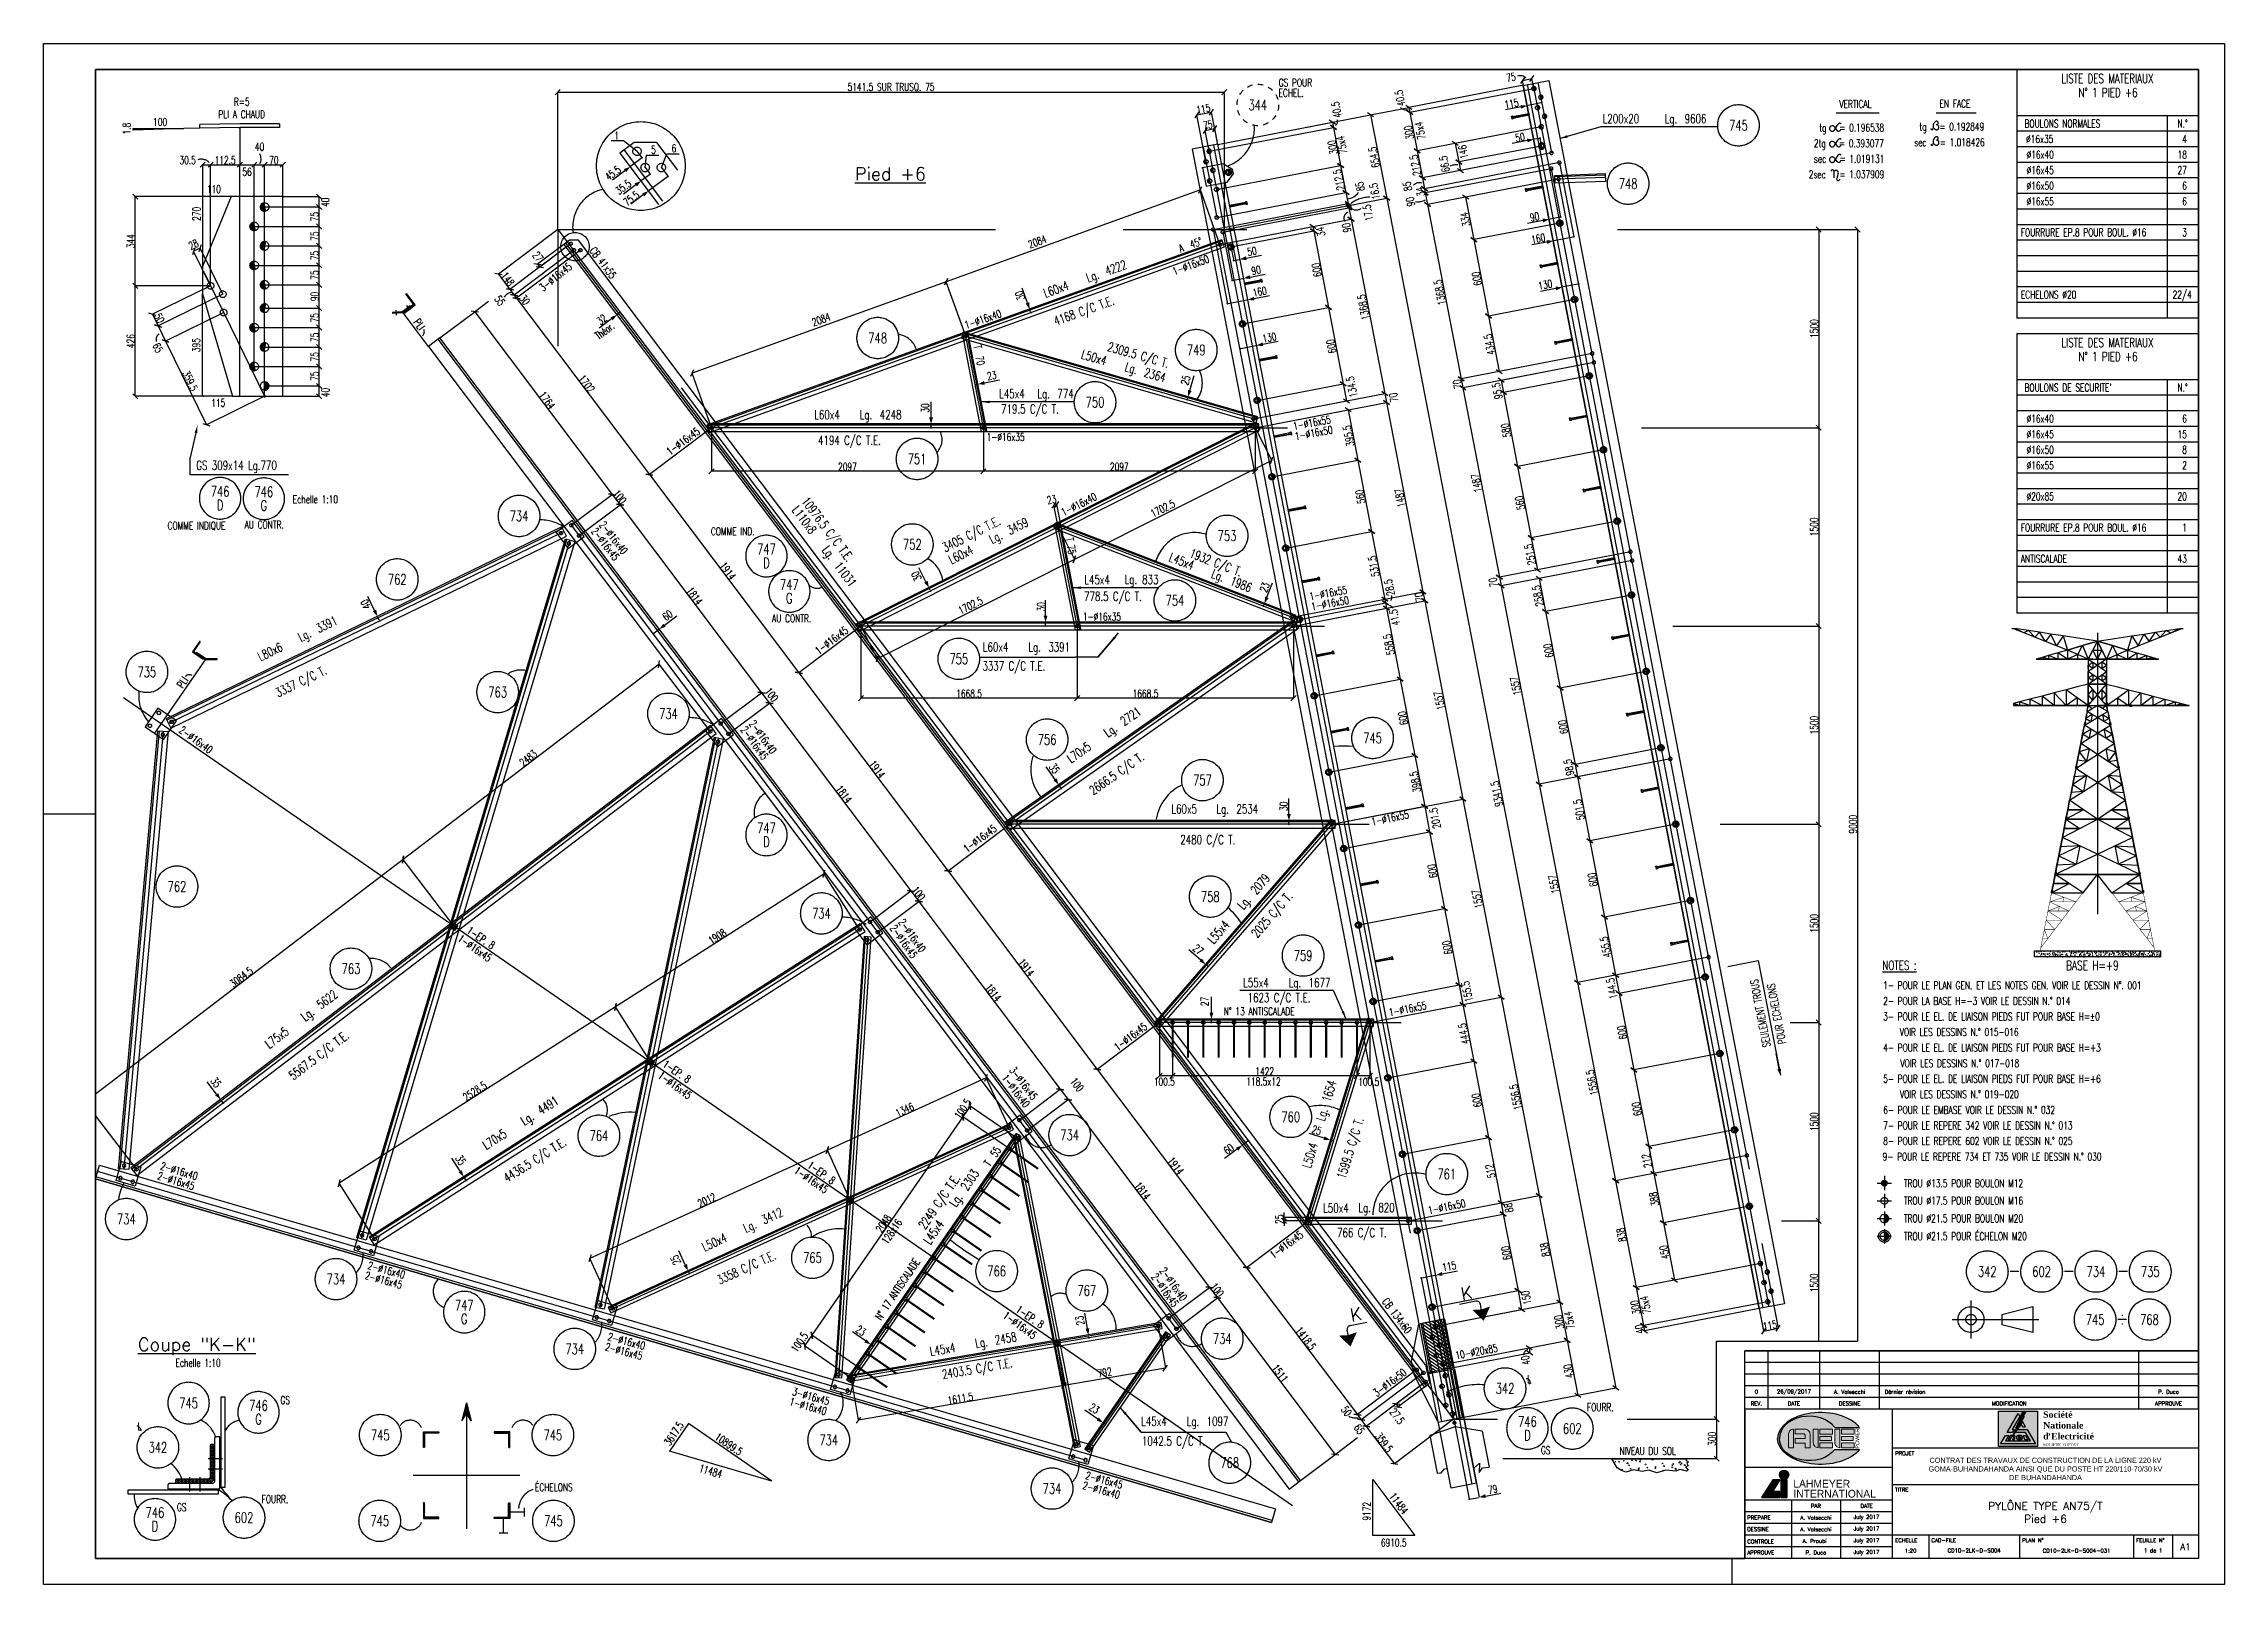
# Paper-space layout 'Layout1' of a CAD drawing. Extents: x 254 to 1095, y 83 to 677.
# The model-space entities are those that its viewports show. They can reach past a viewport. Long polylines and large blocks are cut down to what shows.
import ezdxf
from ezdxf.enums import TextEntityAlignment as Align

# ---------------------------------------------------------------- set-up
doc = ezdxf.new("R2010")
doc.units = 0
doc.header["$LTSCALE"] = 200
doc.header["$MEASUREMENT"] = 0
doc.linetypes.add('DASHDOT', pattern=[1, 0.5, -0.25, 0, -0.25])
doc.linetypes.add('DASHED', pattern=[0.75, 0.5, -0.25])
doc.layers.get('0').update_dxf_attribs({"linetype": 'CONTINUOUS'})
for name, color, linetype in [('035B', 7, 'CONTINUOUS'), ('ASSI', 6, 'CONTINUOUS'), ('BOLLINI_1', 7, 'CONTINUOUS'), ('BOLLINI_5', 7, 'CONTINUOUS'), ('Echelon', 1, 'CONTINUOUS'), ('FORI', 2, 'CONTINUOUS'), ('LINEA-MEDIA', 7, 'CONTINUOUS'), ('LINEA_ANG', 2, 'CONTINUOUS'), ('LINEE_PIASTRA', 2, 'CONTINUOUS'), ('LINEE_PIASTRE', 2, 'CONTINUOUS'), ('LM', 7, 'CONTINUOUS'), ('LP', 3, 'CONTINUOUS'), ('LS', 7, 'CONTINUOUS'), ('LSP', 3, 'CONTINUOUS'), ('MZ', 6, 'DASHDOT'), ('NOTATION', 2, 'CONTINUOUS'), ('PIASTRE', 5, 'CONTINUOUS'), ('QT_MAL', 7, 'CONTINUOUS'), ('QT_MPR', 7, 'CONTINUOUS'), ('QT_MSP', 7, 'CONTINUOUS'), ('SELLO', 7, 'CONTINUOUS'), ('SELLO-MODIFI', 7, 'CONTINUOUS'), ('TESTI_A_P', 7, 'CONTINUOUS'), ('TRAT-Y', 7, 'DASHED')]:
    doc.layers.add(name, color=color, linetype=linetype)
doc.styles.add('ARIAL', font='arial.ttf')
doc.styles.add('MONO', font='romans.shx', dxfattribs={"width": 0.7})
doc.styles.add('QUOTE', font='ROMANS8.SHX', dxfattribs={"width": 0.7})
doc.styles.add('RD', font='ROMAND8.SHX', dxfattribs={"width": 0.7})
doc.styles.add('ROMANS', font='romans.shx', dxfattribs={"height": 2.5})
doc.styles.add('RQL', font='ROMANS8.SHX', dxfattribs={"width": 0.7})
doc.styles.add('RS', font='ROMANS8.shx', dxfattribs={"width": 0.7})
doc.styles.get("Standard").update_dxf_attribs({"font": 'ROMANS8.SHX', "width": 0.7})
doc.styles.add('SWIS', font='swissl.ttf')
doc.styles.add('TIMES', font='times.ttf')
doc.styles.add('TIMESNEGRITA', font='')
doc.styles.get('TIMESNEGRITA').set_extended_font_data('Times New Roman', bold=True)
doc.dimstyles.new('FRECCE1', dxfattribs={"dimtxt": 60, "dimasz": 6.66, "dimexe": 0, "dimexo": 0, "dimgap": 1, "dimtad": 1, "dimzin": 0, "dimdsep": 46, "dimtxsty": 'RS', "dimblk1": 'QUOTP', "dimblk2": 'QUOTF', "dimsah": 1, "dimcen": 0, "dimclrd": 2, "dimclre": 2, "dimclrt": 7, "dimadec": 0, "dimazin": 0, "dimtfac": 1, "dimtix": 1, "dimtmove": 2, "dimatfit": 3, "dimldrblk": 'QUOTP', "dimfxl": 1, "dimtolj": 1, "dimtzin": 0, "dimarcsym": 0})
doc.dimstyles.new('TRATTO', dxfattribs={"dimscale": 0, "dimtxt": 60, "dimasz": 40, "dimexe": 0, "dimexo": 0, "dimgap": 5, "dimtad": 1, "dimrnd": 0.5, "dimdsep": 46, "dimtxsty": 'RS', "dimblk1": 'OBLIQUE', "dimblk2": 'OBLIQUE', "dimsah": 1, "dimcen": 0.09, "dimclrd": 2, "dimclre": 2, "dimclrt": 7, "dimadec": 0, "dimazin": 0, "dimtfac": 1, "dimtix": 1, "dimtmove": 2, "dimatfit": 3, "dimfxl": 1, "dimtolj": 1, "dimtzin": 0, "dimarcsym": 0})
pattern_1 = [(45, (-493243.15, -7084.515), (-7.07106781, 7.07106781), [])]

psp = doc.layouts.get("Layout1")

# ---------------------------------------------------------------- texts
at = {"layer": 'SELLO', "color": 2, "style": 'ROMANS'}
for s, height, p in [('REV.', 1.5, (914.86, 152.28)), ('DATE', 1.5, (929.36, 152.28)), ('DESSINE', 1.5, (950.86, 152.28)), ('MODIFICATION', 1.5, (1012.36, 152.28)), ('APPROUVE', 1.5, (1073.86, 152.28)), ('PAR', 1.5, (937.86, 112.78)), ('DATE', 1.5, (957.36, 112.78)), ('A. Valsecchi', 1.5, (937.86, 108.28)), ('A. Valsecchi', 1.5, (937.86, 103.78)), ('July 2017', 1.5, (957.36, 108.28)), ('July 2017', 1.5, (957.36, 103.78)), ('A. Proubi ', 1.5, (937.86, 99.28)), ('P. Duca', 1.5, (937.86, 94.78)), ('July 2017', 1.5, (957.36, 99.28)), ('July 2017', 1.5, (957.36, 94.78)), ('A1', 2.5, (1080.36, 97.03))]:
    psp.add_text(s, height=height, dxfattribs=at).set_placement(p, align=Align.MIDDLE)
for s, p in [('PROJET', (968.36, 133.03)), ('TITRE', (968.36, 119.03)), ('PREPARE', (911.36, 108.28)), ('DESSINE', (911.36, 103.78)), ('APPROUVE', (911.36, 94.78)), ('CONTROLE', (911.36, 99.03)), ('ECHELLE', (968.36, 99.53)), ('CAD-FILE', (982.36, 99.53)), ('PLAN N%%D', (1017.36, 99.53)), ('FEUILLE N%%D', (1061.36, 99.53))]:
    psp.add_text(s, height=1.5, dxfattribs=at).set_placement(p, align=Align.MIDDLE_LEFT)
for s, p in [('1:20', (974.36, 94.78)), ('CD10-2LK-D-S004', (998.86, 94.85)), ('1 de 1', (1067.86, 94.85))]:
    psp.add_text(s, height=1.5, dxfattribs=at).set_placement(p, align=Align.CENTER)
at = {"layer": 'SELLO', "color": 3, "style": 'ROMANS'}
psp.add_text('CD10-2LK-D-S004-031', height=1.5, dxfattribs=at).set_placement((1038.36, 94.78), align=Align.CENTER)
at = {"layer": 'SELLO', "attachment_point": 5}
for s, insert, char_height, style in [('{\\C2;CONTRAT DES TRAVAUX DE CONSTRUCTION DE LA LIGNE 220 kV GOMA-BUHANDAHANDA AINSI QUE DU POSTE HT 220/110-70/30 kV\\PDE BUHANDAHANDA}', (1026.36, 127.03), 2, 'ARIAL'), ('{\\C4;PYLÔNE TYPE AN75/T\\P\\C3;Pied +6}', (1026.36, 110.28), 3, 'ROMANS')]:
    psp.add_mtext_dynamic_manual_height_columns(s, width=118, gutter_width=12.5, heights=[0], dxfattribs=dict(at, insert=insert, char_height=char_height, style=style))
at = {"layer": 'SELLO-MODIFI', "color": 2, "style": 'ROMANS'}
for s, p in [('0', (914.86, 156.78)), ('26/09/2017', (929.36, 156.78)), ('A. Valsecchi', (950.86, 156.78)), ('P. Duca', (1073.86, 156.78))]:
    psp.add_text(s, height=1.5, dxfattribs=at).set_placement(p, align=Align.MIDDLE)
psp.add_text('Dérnier révision', height=1.5, dxfattribs=at).set_placement((964.36, 156.78), align=Align.MIDDLE_LEFT)

msp = doc.modelspace()

# ---------------------------------------------------------------- texts
at = {"color": 7, "style": 'RS', "width": 0.7}
msp.add_text('ÉCHELONS', height=60, dxfattribs=at).set_placement((710562.071, -4491.675))
at = {"layer": '035B', "style": 'MONO', "width": 0.7}
msp.add_text('L', height=60, dxfattribs=at).set_placement((707497.429, -4021.613))
at = {"layer": 'LINEA-MEDIA', "style": 'RS', "width": 0.7}
for s, p in [('VERTICAL', (720623.682, 6173.802)), ('EN FACE', (721395.259, 6176.632)), ('tg   = 0.192849', (721240.595, 5998.408)), ('2tg   = 0.393077', (720426.822, 5871.163)), ('tg   = 0.196538', (720468.294, 5991.165)), ('sec   = 1.018426', (721200.768, 5878.406)), ('sec   = 1.019131', (720427.263, 5751.162)), ('2sec   = 1.037909', (720387.199, 5631.161))]:
    msp.add_text(s, height=60.0007, dxfattribs=at).set_placement(p)
at = {"layer": 'LM', "style": 'RD', "width": 0.7}
for s, p in [('LISTE DES MATERIAUX', (722691.431, 6400.381)), ('N%%D 1 PIED +6', (722695.347, 6292.378)), ('LISTE DES MATERIAUX', (722691.431, 4364.582)), ('N%%D 1 PIED +6', (722695.347, 4256.58))]:
    msp.add_text(s, height=69.993, dxfattribs=at).set_placement(p, align=Align.MIDDLE)
at = {"layer": 'LM', "style": 'RS', "width": 0.7}
for s, p in [('1- POUR LE PLAN GEN. ET LES NOTES GEN. VOIR LE DESSIN N%%D. 001', (720961.69, -622.242)), ('2- POUR LA BASE H=-3 VOIR LE DESSIN N.° 014', (720961.69, -742.242)), ('3- POUR LE EL. DE LIAISON PIEDS FUT POUR BASE H=%%P0', (720961.69, -862.242)), ('VOIR LES DESSINS N.° 015-016', (721089.661, -982.242)), ('4- POUR LE EL. DE LIAISON PIEDS FUT POUR BASE H=+3', (720961.69, -1102.242)), ('VOIR LES DESSINS N.° 017-018', (721094.208, -1222.242)), ('5- POUR LE EL. DE LIAISON PIEDS FUT POUR BASE H=+6', (720961.69, -1342.242)), ('VOIR LES DESSINS N.° 019-020', (721090.684, -1462.242)), ('7- POUR LE REPERE 342 VOIR LE DESSIN N.° 013', (720961.69, -1702.242)), ('6- POUR LE EMBASE VOIR LE DESSIN N.° 032', (720961.69, -1582.242)), ('8- POUR LE REPERE 602 VOIR LE DESSIN N.° 025', (720961.69, -1822.242)), (' 9- POUR LE REPERE 734 ET 735 VOIR LE DESSIN N.° 030', (720928.118, -1942.242))]:
    msp.add_text(s, height=60, dxfattribs=at).set_placement(p)
at = {"layer": 'LM', "linetype": 'ByBlock', "style": 'RS', "width": 0.7}
for s, p in [('TROU %%C13.5 POUR BOULON M12', (721120.829, -2148.628)), ('TROU %%C17.5 POUR BOULON M16', (721120.868, -2282.41)), ('TROU %%C21.5 POUR ÉCHELON M20', (721120.842, -2556.064)), ('TROU %%C21.5 POUR BOULON M20', (721120.868, -2419.237))]:
    msp.add_text(s, height=60, dxfattribs=at).set_placement(p)
at = {"layer": 'LM', "char_height": 59.9916, "style": 'RD'}
for s, insert, attachment_point in [('BOULONS NORMALES', (722051.534, 6053.474), 4), ('N.°', (723310.134, 6053.474), 6), ("BOULONS DE SECURITE'", (722051.534, 4017.675), 4), ('N.°', (723310.134, 4017.675), 6)]:
    msp.add_mtext(s, dxfattribs=dict(at, insert=insert, attachment_point=attachment_point))
at = {"layer": 'LS', "color": 7, "style": 'RS', "width": 0.7}
for s, height, p in [('R=5', 60, (708240.717, 6191.112)), ('PLI A CHAUD', 60, (708120.71, 6094.188)), ('∅16x35', 59.9916, (722063.295, 5903.454)), ('∅16x40', 59.9916, (722067.506, 5783.528)), ('∅16x45', 59.9916, (722067.506, 5663.528)), ('∅16x50', 59.9916, (722067.506, 5543.562)), ('∅16x55', 59.9916, (722067.506, 5423.595)), ('FOURRURE EP.8 POUR BOUL. %%C16', 59.9916, (722022.853, 5183.562)), ('ECHELONS %%C20', 59.9916, (722022.853, 4703.612)), ('∅16x40', 59.9916, (722067.506, 3747.73)), ('∅16x45', 59.9916, (722067.506, 3627.73)), ('∅16x50', 59.9916, (722067.506, 3507.763)), ('∅16x55', 59.9916, (722067.506, 3387.763)), ('∅20x85', 59.9916, (722067.506, 3147.797)), ('Echelle 1:10', 60, (708694.317, 3126.105)), ('FOURRURE EP.8 POUR BOUL. %%C16', 59.9916, (722022.853, 2907.797)), ('ANTISCALADE', 59.9916, (722022.853, 2667.814)), ('Echelle 1:10', 60, (707789.616, -3532.239)), ('NIVEAU DU SOL', 60, (718929.033, -4211.507)), ('6910.5', 60, (717087.248, -4918.95))]:
    msp.add_text(s, height=height, dxfattribs=at).set_placement(p)
msp.add_text('100', height=60, dxfattribs=at).set_placement((707671.262, 6065.542), align=Align.MIDDLE)
for s, rotation, p in [('1.8', 90, (707414.213, 6013.892)), ('PLI', 305.8166266, (709670.209, 4504.757)), ('PLI', 56.3331994, (707844.573, 1744.038))]:
    msp.add_text(s, height=60, rotation=rotation, dxfattribs=at).set_placement(p, align=Align.MIDDLE)
for s, height, p in [('4', 59.992, (723303.845, 5903.511)), ('27', 59.9916, (723303.845, 5663.528)), ('18', 59.9916, (723303.845, 5783.528)), ('6', 59.992, (723303.845, 5543.562)), ('6', 59.992, (723303.845, 5423.595)), ('3', 59.992, (723303.845, 5183.595)), ('22/4', 59.9916, (723341.348, 4703.646)), ('6', 59.992, (723303.845, 3747.73)), ('15', 59.9916, (723303.845, 3627.73)), ('8', 59.992, (723303.845, 3507.73)), ('2', 59.992, (723303.845, 3387.763)), ('20', 59.9916, (723303.845, 3147.797)), ('1', 59.992, (723303.845, 2907.831)), ('43', 59.9916, (723303.845, 2667.847))]:
    msp.add_text(s, height=height, dxfattribs=at).set_placement(p, align=Align.RIGHT)
at = {"layer": 'LS', "color": 2, "style": 'RS', "width": 0.7}
for s, p in [('110', (708086.312, 5547.241)), ('115', (708119.736, 3900.116))]:
    msp.add_text(s, height=60, dxfattribs=at).set_placement(p, align=Align.MIDDLE)
at = {"layer": 'LS', "color": 3, "style": 'RD'}
for s, p in [('%%UPied +6', (713303.881, 5667.829)), ('%%UCoupe "K-K"', (707955.211, -3377.242, -3346.012))]:
    msp.add_text(s, height=100, dxfattribs=at).set_placement(p, align=Align.MIDDLE)
at = {"layer": 'LS', "color": 2, "style": 'RS', "width": 0.7}
for s, p in [('270', (707952.397, 5356.473)), ('395', (707950.278, 4345.191))]:
    msp.add_text(s, height=60, rotation=90, dxfattribs=at).set_placement(p, align=Align.MIDDLE)
at = {"layer": 'LS', "color": 3, "style": 'RD'}
for p in [(717747.533, -2963.995), (716895.166, -3128.373)]:
    msp.add_text('K', height=100, rotation=10.9154326, dxfattribs=at).set_placement(p, align=Align.MIDDLE)
at = {"layer": 'LS', "color": 7, "style": 'RS', "width": 0.7}
for s, rotation, p in [('3617.5', 55.8870769, (711603.859, -4147.425)), ('10899.5', 325.5521527, (711944.391, -4087.77)), ('11484', 343.6750208, (711822.958, -4341.12)), ('11484', 307.1182131, (717146.824, -4532.514)), ('9172', 90, (717008.216, -4718.702))]:
    msp.add_text(s, height=60, rotation=rotation, dxfattribs=at).set_placement(p)
at = {"layer": 'LS', "char_height": 60, "attachment_point": 5, "style": 'RS'}
for s, insert, width in [('\\A1;1', (711191.814, 5961.257), 106.9967), ('\\A1;6', (711634.675, 5862.183), 68.49649), ('\\A1;5', (711476.679, 5851.014), 68.49649)]:
    msp.add_mtext(s, dxfattribs=dict(at, insert=insert, width=width))
at = {"layer": 'LS', "color": 7, "char_height": 60, "attachment_point": 5, "rotation": 90, "style": 'RS'}
for s, insert in [('\\A1;9000', (720728.584, 650.359)), ('\\A1;1500', (720428.583, -2885.674))]:
    msp.add_mtext(s, dxfattribs=dict(at, insert=insert))
at = {"layer": 'LS', "color": 3, "insert": (722574.93, -437.769), "char_height": 72, "attachment_point": 5, "style": 'RD'}
msp.add_mtext('BASE H=+9', dxfattribs=at)
at = {"layer": 'NOTATION', "color": 7, "style": 'RS', "width": 0.7}
msp.add_text('%%uNOTES :', height=70, dxfattribs=at).set_placement((720955.535, -472.44))
at = {"layer": 'QT_MPR', "color": 7, "style": 'RS', "width": 0.7}
for s, rotation, p in [('SEULEMENT TROUS', 100.9154326, (720094.362, -1062.38)), ('POUR ECHELONS', 100.9154326, (720213.313, -1039.44)), ('N° 17 ANTISCALADE', 56.290953, (713231.727, -3178.857))]:
    msp.add_text(s, height=60, rotation=rotation, dxfattribs=at).set_placement(p)
msp.add_text('N° 13 ANTISCALADE', height=60, dxfattribs=at).set_placement((715875.182, -821.629))
at = {"layer": 'TESTI_A_P', "style": 'RS', "width": 0.7}
for s, p in [('GS POUR', (716299.264, 6337.699)), (' ECHEL.', (716268.533, 6259.789)), ('COMME INDIQUE', (707729.392, 2923.067)), ('AU CONTR.', (708322.985, 2930.471)), ('COMME IND.', (711919.989, 2878.388)), ('AU CONTR.', (712391.034, 2207.506)), ('L', (718216.491, -3658.339)), ('GS', (708599.68, -3819.771)), ('FOURR.', (718677.033, -3874.559)), ('GS', (718321.468, -4205.939)), ('FOURR.', (708454.94, -4583.877)), ('GS', (707801.192, -4645.222))]:
    msp.add_text(s, height=60, dxfattribs=at).set_placement(p)
at = {"layer": 'TESTI_A_P', "style": 'RS', "width": 0.65}
msp.add_text('Théor.', height=60, rotation=36.4055927, dxfattribs=at).set_placement((711054.046, 4384.278))

# ---------------------------------------------------------------- blocks, each defined once
blk = doc.blocks.new('LOGO SNEL')
at = {"layer": 'SELLO'}
h = blk.add_hatch(color=170, dxfattribs=at)
h.paths.add_polyline_path([(-3.08, 6.8), (-18.08, 6.8), (-18.08, -6.8), (-3.08, -6.8)])
h.paths.add_polyline_path([(-7.65, 0.74), (-8.92, 0.74), (-9.49, 1.73), (-8.86, 2.83)], flags=16)
h.paths.add_polyline_path([(-8.27, 4.7), (-10.07, 1.41), (-9.68, 1.41), (-10.97, -0.35), (-7.02, -0.35), (-3.86, -5.82), (-17.3, -5.82), (-15.41, -2.54), (-14.14, -2.54), (-15.41, -4.72), (-5.76, -4.72), (-7.65, -1.44), (-11.77, -1.44), (-12.42, -2.33), (-11.14, 0.17), (-11.49, 0.35), (-10.07, 3.14), (-10.42, 3.31), (-8.86, 6.38), (-7.61, 6.48), (-8.59, 4.7)], flags=16)
h.paths.add_polyline_path([(-9.95, 4.72), (-12.88, -0.35), (-12.1, -0.35), (-12.73, -1.44), (-14.78, -1.44), (-10.58, 5.82)], flags=16)
h.paths.add_polyline_path([(-7.7, -2.54), (-6.81, -4.26), (-7.9, -4.26), (-8.53, -2.54)], flags=16)
h.paths.add_polyline_path([(-9.03, -2.9), (-8.93, -3.09), (-8.86, -3.32), (-8.85, -3.52), (-10.41, -3.52), (-10.38, -3.67), (-10.3, -3.76), (-10.29, -3.77), (-10.2, -3.81), (-10.08, -3.83), (-9.99, -3.84), (-9.86, -3.83), (-9.77, -3.8), (-9.67, -3.74), (-9.65, -3.71), (-8.86, -3.71), (-8.93, -3.87), (-9.08, -4.03), (-9.28, -4.14), (-9.49, -4.2), (-9.66, -4.23), (-9.86, -4.25), (-10.11, -4.26), (-10.37, -4.23), (-10.59, -4.18), (-10.79, -4.09), (-10.93, -3.99), (-11.07, -3.83), (-11.15, -3.62), (-11.17, -3.41), (-11.16, -3.21), (-11.09, -3), (-10.99, -2.87), (-10.89, -2.77), (-10.75, -2.68), (-10.55, -2.6), (-10.31, -2.55), (-10.07, -2.54), (-9.82, -2.54), (-9.57, -2.58), (-9.36, -2.66), (-9.18, -2.76)], flags=16)
h.paths.add_polyline_path([(-9.62, -3.12), (-9.59, -3.23), (-10.45, -3.23), (-10.38, -3.1), (-10.27, -3), (-10.12, -2.96), (-9.95, -2.95), (-9.73, -2.99)], flags=0)
h.paths.add_polyline_path([(-12.73, -2.84), (-12.72, -2.84, -0.53324), (-12.35, -3.38), (-12.71, -4.26), (-11.93, -4.26), (-11.72, -3.03, 0.387199), (-12, -2.58, 0.188481), (-12.93, -2.68), (-12.87, -2.54), (-13.47, -2.54), (-14.36, -4.26), (-13.57, -4.26), (-13.09, -3.08, -0.304428)], flags=16)
h = blk.add_hatch(color=50, dxfattribs=at)
h.paths.add_polyline_path([(-14.78, -1.44), (-12.73, -1.44), (-12.1, -0.35), (-12.88, -0.35), (-9.95, 4.72), (-10.58, 5.82)])
h.paths.add_polyline_path([(-8.86, 2.83), (-9.49, 1.73), (-8.92, 0.74), (-7.65, 0.74)])
h.paths.add_polyline_path([(-10.97, -0.35), (-11.77, -1.44), (-7.65, -1.44), (-5.76, -4.72), (-15.41, -4.72), (-14.14, -2.54), (-15.41, -2.54), (-17.3, -5.82), (-3.86, -5.82), (-7.02, -0.35)])
h.paths.add_polyline_path([(-7.7, -2.54), (-8.53, -2.54), (-7.9, -4.26), (-6.81, -4.26)], flags=17)
h.paths.add_polyline_path([(-8.95, -3.05), (-9.01, -2.95), (-9.07, -2.87), (-9.15, -2.79), (-9.23, -2.73), (-9.31, -2.68), (-9.41, -2.64), (-9.52, -2.6), (-9.63, -2.57), (-9.76, -2.55), (-9.89, -2.54), (-10.03, -2.54), (-10.11, -2.54), (-10.24, -2.55), (-10.37, -2.56), (-10.49, -2.59), (-10.6, -2.62), (-10.7, -2.66), (-10.79, -2.71), (-10.87, -2.76), (-10.9, -2.79), (-10.99, -2.87), (-11.05, -2.95), (-11.11, -3.05), (-11.14, -3.16), (-11.17, -3.27), (-11.17, -3.4), (-11.17, -3.44), (-11.16, -3.56), (-11.13, -3.67), (-11.09, -3.78), (-11.03, -3.87), (-10.96, -3.96), (-10.87, -4.03), (-10.83, -4.06), (-10.74, -4.11), (-10.64, -4.16), (-10.54, -4.19), (-10.42, -4.22), (-10.3, -4.24), (-10.17, -4.25), (-10.03, -4.26), (-9.92, -4.25), (-9.78, -4.25), (-9.66, -4.23), (-9.54, -4.21), (-9.43, -4.19), (-9.33, -4.15), (-9.24, -4.12), (-9.14, -4.06), (-9.04, -3.99), (-8.97, -3.91), (-8.91, -3.81), (-8.86, -3.71), (-9.62, -3.71), (-9.8, -3.82), (-10.04, -3.84), (-10.27, -3.79), (-10.38, -3.67), (-10.41, -3.52), (-8.85, -3.52), (-8.86, -3.38), (-8.88, -3.26), (-8.91, -3.15)], flags=17)
h.paths.add_polyline_path([(-9.59, -3.23), (-10.45, -3.23), (-10.38, -3.1), (-10.27, -3), (-10.12, -2.96), (-9.95, -2.95), (-9.73, -2.99), (-9.62, -3.12)], flags=16)
h.paths.add_polyline_path([(-12.35, -3.38), (-12.71, -4.26), (-11.93, -4.26), (-11.72, -3.03, 0.387199), (-12, -2.58, 0.188481), (-12.93, -2.68), (-12.87, -2.54), (-13.47, -2.54), (-14.36, -4.26), (-13.57, -4.26), (-13.09, -3.08, -0.304428), (-12.73, -2.84), (-12.72, -2.84, -0.53324)], flags=17)
blk.add_hatch(color=10, dxfattribs=at).paths.add_polyline_path([(-11.14, 0.17), (-11.49, 0.35), (-10.07, 3.14), (-10.42, 3.31), (-8.86, 6.38), (-7.61, 6.48), (-8.59, 4.7), (-8.27, 4.7), (-10.07, 1.41), (-9.68, 1.41), (-12.42, -2.33)])
at = {"layer": 'SELLO', "color": 170}
blk.add_lwpolyline([(-18.08, 6.8), (-3.08, 6.8), (-3.08, -6.8), (-18.08, -6.8)], close=True, dxfattribs=at)
at = {"layer": 'SELLO', "color": 50}
for points in [[(-14.78, -1.44), (-10.58, 5.82), (-9.95, 4.72), (-12.88, -0.35), (-12.1, -0.35), (-12.73, -1.44)], [(-8.92, 0.74), (-7.65, 0.74), (-8.86, 2.83), (-9.49, 1.73)], [(-10.9, -2.79), (-10.99, -2.87), (-11.05, -2.95), (-11.11, -3.05), (-11.14, -3.16), (-11.17, -3.27), (-11.17, -3.4), (-11.17, -3.44), (-11.16, -3.56), (-11.13, -3.67), (-11.09, -3.78), (-11.03, -3.87), (-10.96, -3.96), (-10.87, -4.03), (-10.83, -4.06), (-10.74, -4.11), (-10.64, -4.16), (-10.54, -4.19), (-10.42, -4.22), (-10.3, -4.24), (-10.17, -4.25), (-10.03, -4.26), (-9.92, -4.25), (-9.78, -4.25), (-9.66, -4.23), (-9.54, -4.21), (-9.43, -4.19), (-9.33, -4.15), (-9.24, -4.12), (-9.14, -4.06), (-9.04, -3.99), (-8.97, -3.91), (-8.91, -3.81), (-8.86, -3.71), (-9.65, -3.71), (-9.67, -3.74), (-9.77, -3.8), (-9.86, -3.83), (-9.99, -3.84), (-10.08, -3.83), (-10.2, -3.81), (-10.29, -3.77), (-10.3, -3.76), (-10.38, -3.67), (-10.41, -3.52), (-8.85, -3.52), (-8.86, -3.38), (-8.88, -3.26), (-8.91, -3.15), (-8.95, -3.05), (-9.01, -2.95), (-9.07, -2.87), (-9.15, -2.79), (-9.23, -2.73), (-9.31, -2.68), (-9.41, -2.64), (-9.52, -2.6), (-9.63, -2.57), (-9.76, -2.55), (-9.89, -2.54), (-10.03, -2.54), (-10.11, -2.54), (-10.24, -2.55), (-10.37, -2.56), (-10.49, -2.59), (-10.6, -2.62), (-10.7, -2.66), (-10.79, -2.71), (-10.87, -2.76)], [(-9.99, -2.95), (-10.12, -2.96), (-10.23, -2.99), (-10.29, -3.02), (-10.38, -3.1), (-10.43, -3.2), (-10.44, -3.23), (-9.59, -3.23), (-9.62, -3.12), (-9.7, -3.03), (-9.71, -3.02), (-9.8, -2.97), (-9.92, -2.95)], [(-6.81, -4.26), (-7.9, -4.26), (-8.53, -2.54), (-7.7, -2.54)]]:
    blk.add_lwpolyline(points, close=True, dxfattribs=at)
at = {"layer": 'SELLO', "color": 10}
blk.add_lwpolyline([(-11.14, 0.17), (-11.49, 0.35), (-10.07, 3.14), (-10.42, 3.31), (-8.86, 6.38), (-7.61, 6.48), (-8.59, 4.7), (-8.27, 4.7), (-10.07, 1.41), (-9.68, 1.41), (-12.42, -2.33)], close=True, dxfattribs=at)
at = {"layer": 'SELLO', "color": 50}
blk.add_lwpolyline([(-10.97, -0.35), (-7.02, -0.35), (-3.86, -5.82), (-17.3, -5.82), (-15.41, -2.54), (-14.14, -2.54), (-15.41, -4.72), (-5.76, -4.72), (-7.65, -1.44), (-11.77, -1.44)], dxfattribs=at)
blk.add_lwpolyline([(-12.73, -2.84), (-12.72, -2.84, -0.53324), (-12.35, -3.38), (-12.71, -4.26), (-11.93, -4.26), (-11.72, -3.03, 0.387199), (-12, -2.58, 0.188481), (-12.93, -2.68), (-12.87, -2.54), (-13.47, -2.54), (-14.36, -4.26), (-13.57, -4.26), (-13.09, -3.08, -0.304428)], format="xyb", close=True, dxfattribs=at)
at = {"layer": 'SELLO'}
for s, height, style, p in [('SOCIETE  D ETAT', 1.0938, 'TIMES', (-0.9, -6.16)), (',', 2.5, 'TIMESNEGRITA', (1, -1.03)), (',', 1.09, 'TIMES', (7.74, -5.24))]:
    blk.add_text(s, height=height, dxfattribs=dict(at, style=style)).set_placement(p, align=Align.MIDDLE_LEFT)
at = {"layer": 'SELLO', "insert": (-0.9, 1.28), "char_height": 2.5, "width": 21.0938, "attachment_point": 4, "style": 'TIMESNEGRITA'}
blk.add_mtext('Société\\PNationale\\Pd Electricité', dxfattribs=at)
blk = doc.blocks.new('LOGO LAHMEYER')
at = {"layer": 'SELLO', "true_color": 0x231f20}
h = blk.add_hatch(color=250, dxfattribs=at)
h.dxf.hatch_style = 1
h.paths.add_polyline_path([(-14.55, -5.31), (-12.12, -5.31), (-12.12, 1.57), (-14.55, 1.57)])
h.paths.add_polyline_path([(-14.98, -5.31), (-14.98, -2.89), (-17.59, -2.89), (-14.81, 1.57), (-17.67, 1.57), (-21.98, -5.31)])
at = {"layer": 'SELLO', "true_color": 0xee1c25}
h = blk.add_hatch(color=240, dxfattribs=at)
h.dxf.hatch_style = 1
edge = h.paths.add_edge_path()
edge.add_arc((-13.33, 3.51), 1.8, 0, 360)
at = {"layer": 'SELLO', "color": 250, "true_color": 0x231f20}
for points in [[(-14.98, -5.31), (-14.98, -2.89), (-17.59, -2.89), (-14.81, 1.57), (-17.67, 1.57), (-21.98, -5.31)], [(-14.55, -5.31), (-12.12, -5.31), (-12.12, 1.57), (-14.55, 1.57)]]:
    blk.add_lwpolyline(points, close=True, dxfattribs=at)
at = {"layer": 'SELLO', "color": 240, "true_color": 0xee1c25}
blk.add_circle((-13.33, 3.51), 1.8, dxfattribs=at)
at = {"layer": 'SELLO', "color": 250, "true_color": 0x231f20, "style": 'ARIAL', "width": 0.95}
blk.add_text('LAHMEYER', height=3, dxfattribs=at).set_placement((-9.74, 1.57), align=Align.TOP_LEFT)
blk.add_text('INTERNATIONAL', height=3, dxfattribs=at).set_placement((-9.74, -6.2), align=Align.BOTTOM_LEFT)
blk = doc.blocks.new('LOGO AEE')
at = {"layer": 'SELLO', "true_color": 0x2e4894, "transparency": 33554687}
h = blk.add_hatch(color=167, dxfattribs=at)
h.dxf.hatch_style = 1
edge = h.paths.add_edge_path()
edge.add_ellipse((0.8, 0), major_axis=(-16.61, 0), ratio=0.602151, start_angle=205.37693, end_angle=360)
edge.add_ellipse((0.8, 0), major_axis=(-16.61, 0), ratio=0.602151, start_angle=0, end_angle=154.62307)
edge.add_line((15.81, -4.29), (6.23, -4.29))
edge.add_ellipse((-3.66, 0), major_axis=(-11.43, 0), ratio=0.75, start_angle=0, end_angle=150, ccw=False)
edge.add_ellipse((-3.66, 0), major_axis=(-11.43, 0), ratio=0.75, start_angle=210, end_angle=360, ccw=False)
edge.add_line((6.23, 4.29), (15.81, 4.29))
at = {"layer": 'SELLO', "lineweight": 0, "true_color": 0x615b56}
h = blk.add_hatch(color=251, dxfattribs=at)
h.dxf.hatch_style = 1
h.paths.add_polyline_path([(13.74, 3.57), (8.83, 3.57), (8.83, 1.68), (13.74, 1.68)])
h.paths.add_polyline_path([(8.18, 3.57), (6.3, 3.57), (6.3, -1.63), (6.32, -1.93), (6.41, -2.33), (6.59, -2.68), (6.85, -3.01), (7.04, -3.19), (7.39, -3.4), (7.77, -3.53), (8.18, -3.57)])
h.paths.add_polyline_path([(13.33, 0.77), (8.83, 0.77), (8.83, -0.76), (13.33, -0.76)])
h.paths.add_polyline_path([(13.74, -1.73), (8.83, -1.73), (8.83, -3.57), (13.74, -3.57)])
h.paths.add_polyline_path([(5.41, 3.57), (0.49, 3.57), (0.49, 1.68), (5.41, 1.68)])
h.paths.add_polyline_path([(-0.15, 3.57), (-2.03, 3.57), (-2.03, -1.63), (-2.01, -1.93), (-1.91, -2.33), (-1.74, -2.68), (-1.48, -3.01), (-1.29, -3.19), (-0.94, -3.4), (-0.56, -3.53), (-0.15, -3.57)])
h.paths.add_polyline_path([(5, 0.77), (0.49, 0.77), (0.49, -0.76), (5, -0.76)])
h.paths.add_polyline_path([(5.41, -1.73), (0.49, -1.73), (0.49, -3.57), (5.41, -3.57)])
h.paths.add_polyline_path([(-9.67, 3.57), (-9.93, 3.56), (-10.33, 3.47), (-10.69, 3.29), (-11.01, 3.04), (-11.17, 2.88), (-11.38, 2.54), (-11.51, 2.15), (-11.55, 1.73), (-11.55, -3.57), (-9.67, -3.57)])
h.paths.add_polyline_path([(-5.34, 3.57), (-9.04, 3.57), (-9.04, 1.73), (-5.77, 1.73), (-5.59, 1.73), (-5.26, 1.56), (-5.2, 1.45), (-5.13, 1.02), (-5.13, -0.02), (-9.04, -0.02), (-9.04, -1.84), (-5.13, -1.84), (-5.13, -3.57), (-3.3, -3.57), (-3.3, 1.73), (-3.31, 1.99), (-3.41, 2.38), (-3.61, 2.73), (-3.89, 3.04), (-4.15, 3.25), (-4.51, 3.43), (-4.91, 3.54)])
at = {"layer": 'SELLO', "color": 251, "lineweight": 0, "true_color": 0x615b56}
for points in [[(-9.67, 3.57), (-9.93, 3.56), (-10.33, 3.47), (-10.69, 3.29), (-11.01, 3.04), (-11.17, 2.88), (-11.38, 2.54), (-11.51, 2.15), (-11.55, 1.73), (-11.55, -3.57), (-9.67, -3.57)], [(-5.34, 3.57), (-9.04, 3.57), (-9.04, 1.73), (-5.77, 1.73), (-5.59, 1.73), (-5.26, 1.56), (-5.2, 1.45), (-5.13, 1.02), (-5.13, -0.02), (-9.04, -0.02), (-9.04, -1.84), (-5.13, -1.84), (-5.13, -3.57), (-3.3, -3.57), (-3.3, 1.73), (-3.31, 1.99), (-3.41, 2.38), (-3.61, 2.73), (-3.89, 3.04), (-4.15, 3.25), (-4.51, 3.43), (-4.91, 3.54)], [(-0.15, 3.57), (-2.03, 3.57), (-2.03, -1.63), (-2.01, -1.93), (-1.91, -2.33), (-1.74, -2.68), (-1.48, -3.01), (-1.29, -3.19), (-0.94, -3.4), (-0.56, -3.53), (-0.15, -3.57)], [(5.41, 3.57), (0.49, 3.57), (0.49, 1.68), (5.41, 1.68)], [(5, 0.77), (0.49, 0.77), (0.49, -0.76), (5, -0.76)], [(8.18, 3.57), (6.3, 3.57), (6.3, -1.63), (6.32, -1.93), (6.41, -2.33), (6.59, -2.68), (6.85, -3.01), (7.04, -3.19), (7.39, -3.4), (7.77, -3.53), (8.18, -3.57)], [(13.74, 3.57), (8.83, 3.57), (8.83, 1.68), (13.74, 1.68)], [(13.33, 0.77), (8.83, 0.77), (8.83, -0.76), (13.33, -0.76)], [(5.41, -1.73), (0.49, -1.73), (0.49, -3.57), (5.41, -3.57)], [(13.74, -1.73), (8.83, -1.73), (8.83, -3.57), (13.74, -3.57)]]:
    blk.add_lwpolyline(points, close=True, dxfattribs=at)
at = {"layer": 'SELLO', "color": 167, "true_color": 0x2e4894}
for points in [[(6.23, 4.29), (15.81, 4.29)], [(6.23, -4.29), (15.81, -4.29)]]:
    blk.add_lwpolyline(points, dxfattribs=at)
for centre, major_axis, ratio, start_param in [((0.8, 0), (-16.61, 0), 0.602151, 3.584504), ((-3.66, 0), (-11.43, 0), 0.75, 3.665191)]:
    blk.add_ellipse(centre, major_axis=major_axis, ratio=ratio, start_param=start_param, end_param=6.283185, dxfattribs=at)
at = {"layer": 'SELLO', "color": 167, "true_color": 0x2e4894, "extrusion": (0, 0, -1)}
for centre, major_axis, ratio, start_param in [((-3.66, 0), (-11.43, 0), 0.75, 3.665191), ((0.8, 0), (-16.61, 0), 0.602151, 3.584504)]:
    blk.add_ellipse(centre, major_axis=major_axis, ratio=ratio, start_param=start_param, end_param=6.283185, dxfattribs=at)
at = {"layer": 'SELLO', "color": 13, "true_color": 0xd3505e, "style": 'SWIS'}
blk.add_text('POWER', height=1.5, rotation=90, dxfattribs=at).set_placement((14.91, 0), align=Align.MIDDLE)
blk = doc.blocks.new('MRKR_98')
blk.add_point((0, 0))
at = {"color": 7, "style": 'QUOTE', "width": 0.5, "flags": 1}
for tag, p in [('AUX2', (3.71, 4.93)), ('NFORI', (3.72, 5.3)), ('TI', (3.73, 6.83)), ('AUX1', (3.73, 4.19)), ('DI_S', (3.73, 6.42)), ('D_S', (3.73, 6.02)), ('E_S', (3.73, 5.68)), ('FAM', (3.73, 4.55)), ('COMMESSA', (3.73, 3.85)), ('MD', (3.73, 3.51)), ('MP', (3.73, 3.16)), ('LARGHEZZA', (3.73, 2.82)), ('SPESSORE', (3.73, 2.48)), ('NP', (3.73, 2.14)), ('SV', (3.73, 1.79)), ('PESO', (3.73, 1.45)), ('QUA', (3.73, 1.11)), ('LUN', (3.73, 0.76)), ('PROF', (3.73, 0.42)), ('POS', (3.73, 0.08))]:
    blk.add_attdef(tag, p, '', height=0.2, dxfattribs=at)
at = {"color": 7, "flags": 1}
for tag, p in [('LAV1', (5.26, 6.88)), ('LAV2', (5.26, 6.55)), ('LAV3', (5.26, 6.21)), ('LAV4', (5.26, 5.88)), ('LAV5', (5.26, 5.55)), ('LAV6', (5.26, 5.21)), ('LAV7', (5.26, 4.88)), ('LAV8', (5.26, 4.55)), ('LAV9', (5.26, 4.21)), ('LAV10', (5.26, 3.88))]:
    blk.add_attdef(tag, p, '', height=0.2, dxfattribs=at)
blk = doc.blocks.new('ASSE98')
blk.add_line((0, 0), (1, 0))
at = {"color": 7, "style": 'QUOTE', "width": 0.5, "flags": 1}
for tag, p in [('TI', (1.3831, 6.8273)), ('DI_S', (1.3831, 6.4218)), ('D_S', (1.3831, 6.0209)), ('E_S', (1.3831, 5.6806)), ('NFORI', (1.3645, 5.2979)), ('ALAR', (1.3635, 4.9325)), ('FAM', (1.3775, 4.5465)), ('ALA', (1.3831, 4.1926)), ('DISP2', (1.3831, 3.8497)), ('DISP1', (1.3831, 3.5069)), ('PINZAF', (1.3831, 3.164)), ('PINZAI', (1.3831, 2.8211)), ('TRP', (1.3831, 2.4783)), ('NP', (1.3831, 2.1354)), ('SV', (1.3831, 1.7926)), ('PESO', (1.3831, 1.4497)), ('QUA', (1.3831, 1.1069)), ('LUN', (1.3831, 0.764)), ('PROF', (1.3831, 0.4211)), ('POS', (1.3831, 0.0783))]:
    blk.add_attdef(tag, p, '', height=0.2, dxfattribs=at)
at = {"color": 7, "flags": 1}
for tag, p in [('LAV1', (3.0743, 6.8285)), ('LAV2', (3.0743, 6.4951)), ('LAV3', (3.0743, 6.1618)), ('LAV4', (3.0743, 5.8285)), ('LAV5', (3.0743, 5.4951)), ('LAV6', (3.0743, 5.1618)), ('LAV7', (3.0743, 4.8285)), ('LAV8', (3.0743, 4.4951)), ('LAV9', (3.0743, 4.1618)), ('LAV10', (3.0743, 3.8285))]:
    blk.add_attdef(tag, p, '', height=0.2, dxfattribs=at)
blk = doc.blocks.new('20')
at = {"color": 0}
for p, q in [((0, 0.98), (0.02, 1)), ((0, 0.94), (0.06, 1)), ((1, -0.01), (0, 0.99)), ((0, 0.89), (0.1, 0.99)), ((0, 0.85), (0.14, 0.99)), ((0, 0.8), (0.18, 0.98)), ((0, 0.76), (0.22, 0.98)), ((0, 0.71), (0.25, 0.97)), ((0, 0.67), (0.29, 0.96)), ((1, -0.05), (0, 0.95)), ((0, 0.62), (0.32, 0.95)), ((0, 0.58), (0.36, 0.93)), ((0, 0.53), (0.39, 0.92)), ((0, 0.49), (0.42, 0.91)), ((1, -0.09), (0, 0.9)), ((0, 0.44), (0.45, 0.89)), ((0, 0.4), (0.48, 0.88)), ((0.99, -0.13), (0, 0.86)), ((0, 0.35), (0.51, 0.86)), ((0, 0.31), (0.54, 0.84)), ((0, 0.26), (0.56, 0.83)), ((0.99, -0.17), (0, 0.81)), ((0, 0.22), (0.59, 0.81)), ((0, 0.17), (0.61, 0.79)), ((0.98, -0.21), (0, 0.77)), ((0, 0.13), (0.64, 0.77)), ((0, 0.08), (0.66, 0.75)), ((0, 0.04), (0.69, 0.73)), ((0.97, -0.25), (0, 0.72)), ((0, -0.01), (0.71, 0.7)), ((0.96, -0.28), (0, 0.68)), ((0, -0.05), (0.73, 0.68)), ((0, -0.1), (0.75, 0.66)), ((0.95, -0.32), (0, 0.63)), ((0, -0.14), (0.77, 0.63)), ((0, -0.19), (0.79, 0.61)), ((0.94, -0.35), (0, 0.59)), ((0, -0.23), (0.81, 0.58)), ((0, -0.28), (0.83, 0.56)), ((0.92, -0.38), (0, 0.54)), ((0, -0.32), (0.85, 0.53)), ((0.91, -0.41), (0, 0.5)), ((0, -0.36), (0.87, 0.5)), ((0, -0.41), (0.88, 0.47)), ((0.9, -0.44), (0, 0.45)), ((0, -0.45), (0.9, 0.44)), ((0.88, -0.47), (0, 0.41)), ((0, -0.5), (0.91, 0.41)), ((0, -0.54), (0.92, 0.38)), ((0.87, -0.5), (0, 0.36)), ((0, -0.59), (0.94, 0.35)), ((0.85, -0.53), (0, 0.32)), ((0, -0.63), (0.95, 0.31)), ((0, -0.68), (0.96, 0.28)), ((0.83, -0.56), (0, 0.27)), ((0, -0.72), (0.97, 0.25)), ((0.81, -0.58), (0, 0.23)), ((0, -0.77), (0.98, 0.21)), ((0.79, -0.61), (0, 0.18)), ((0, -0.81), (0.99, 0.17)), ((0.77, -0.63), (0, 0.14)), ((0, -0.86), (0.99, 0.13)), ((0.75, -0.66), (0, 0.09)), ((0, -0.9), (1, 0.09)), ((0.73, -0.68), (0, 0.05)), ((0, -0.95), (1, 0.05)), ((0.71, -0.7), (0, 0.01)), ((0, -0.99), (1, 0.01)), ((1, 0.04), (0.04, 1)), ((1, 0.09), (0.09, 1)), ((0.99, 0.14), (0.14, 0.99)), ((0.98, 0.19), (0.19, 0.98)), ((0.97, 0.25), (0.25, 0.97)), ((0.95, 0.31), (0.31, 0.95)), ((0.92, 0.38), (0.38, 0.92)), ((0.88, 0.47), (0.47, 0.88)), ((0.81, 0.59), (0.59, 0.81)), ((0.69, -0.73), (0, -0.04)), ((0.66, -0.75), (0, -0.08)), ((0.64, -0.77), (0, -0.13)), ((0.61, -0.79), (0, -0.17)), ((0.59, -0.81), (0, -0.22)), ((0.56, -0.83), (0, -0.26)), ((0.54, -0.84), (0, -0.31)), ((0.51, -0.86), (0, -0.35)), ((0.48, -0.88), (0, -0.4)), ((0.45, -0.89), (0, -0.44)), ((0.42, -0.91), (0, -0.49)), ((0.39, -0.92), (0, -0.53)), ((0.36, -0.93), (0, -0.58)), ((0.32, -0.95), (0, -0.62)), ((0.29, -0.96), (0, -0.67)), ((0.25, -0.97), (0, -0.71)), ((0.22, -0.98), (0, -0.76)), ((0.18, -0.98), (0, -0.8)), ((0.14, -0.99), (0, -0.85)), ((0.1, -0.99), (0, -0.89)), ((0.04, -1), (1, -0.04)), ((0.09, -1), (1, -0.09)), ((0.14, -0.99), (0.99, -0.14)), ((0.19, -0.98), (0.98, -0.19)), ((0.25, -0.97), (0.97, -0.25)), ((0.31, -0.95), (0.95, -0.31)), ((0.38, -0.92), (0.92, -0.38)), ((0.47, -0.88), (0.88, -0.47)), ((0.59, -0.81), (0.81, -0.59))]:
    blk.add_line(p, q, dxfattribs=at)
blk.add_line((0, 1), (0, -1))
blk.add_circle((0, 0), 1)
blk = doc.blocks.new('P20')
at = {"color": 0}
for p, q in [((1, 0), (0, 1)), ((1, 0), (0, 1)), ((0, 1), (0, 1)), ((0, 0.9), (0.1, 1)), ((0, 0.9), (0.1, 1)), ((0, 0.8), (0.1, 1)), ((0, 0.8), (0.2, 1)), ((0, 0.8), (0.2, 1)), ((0, 0.7), (0.3, 1)), ((0, 0.7), (0.3, 1)), ((1, -0.1), (0, 0.9)), ((1, -0.1), (0, 0.9)), ((1, -0.1), (0, 0.9)), ((0, 0.6), (0.3, 0.9)), ((0, 0.6), (0.4, 0.9)), ((0, 0.5), (0.4, 0.9)), ((0, 0.5), (0.4, 0.9)), ((0, 0.4), (0.4, 0.9)), ((0, 0.4), (0.5, 0.9)), ((0, 0.4), (0.5, 0.9)), ((1, -0.2), (0, 0.8)), ((1, -0.2), (0, 0.8)), ((0, 0.3), (0.5, 0.8)), ((0, 0.3), (0.6, 0.8)), ((0, 0.2), (0.6, 0.8)), ((0, 0.2), (0.6, 0.8)), ((0, 0.1), (0.6, 0.8)), ((1, -0.2), (0, 0.7)), ((1, -0.3), (0, 0.7)), ((0, 0.1), (0.7, 0.7)), ((0, 0), (0.7, 0.7)), ((0, 0), (0.7, 0.7)), ((0, -0.1), (0.7, 0.7)), ((0, -0.1), (0.8, 0.7)), ((0.9, -0.3), (0, 0.6)), ((0.9, -0.3), (0, 0.6)), ((0, -0.1), (0.8, 0.6)), ((0, -0.2), (0.8, 0.6)), ((0, -0.2), (0.8, 0.6)), ((0, -0.3), (0.8, 0.6)), ((0.9, -0.4), (0, 0.5)), ((0.9, -0.4), (0, 0.5)), ((0.9, -0.4), (0, 0.5)), ((0, -0.3), (0.8, 0.5)), ((0, -0.4), (0.9, 0.5)), ((0, -0.4), (0.9, 0.5)), ((0.9, -0.5), (0, 0.4)), ((0.9, -0.5), (0, 0.4)), ((0, -0.5), (0.9, 0.4)), ((0, -0.5), (0.9, 0.4)), ((0, -0.5), (0.9, 0.4)), ((0.8, -0.5), (0, 0.3)), ((0.8, -0.6), (0, 0.3)), ((0, -0.6), (0.9, 0.3)), ((0, -0.6), (0.9, 0.3)), ((0, -0.7), (1, 0.3)), ((0.8, -0.6), (0, 0.2)), ((0.8, -0.6), (0, 0.2)), ((0, -0.7), (1, 0.2)), ((0, -0.8), (1, 0.2)), ((0, -0.8), (1, 0.2)), ((0.8, -0.6), (0, 0.1)), ((0.8, -0.7), (0, 0.1)), ((0.7, -0.7), (0, 0.1)), ((0, -0.9), (1, 0.1)), ((0, -0.9), (1, 0.1)), ((0, -0.9), (1, 0.1)), ((0.7, -0.7), (0, 0)), ((0, -1), (1, 0)), ((1, 0.1), (0.1, 1)), ((1, 0.1), (0.1, 1)), ((1, 0.2), (0.2, 1)), ((1, 0.2), (0.2, 1)), ((0.9, 0.3), (0.3, 0.9)), ((0.9, 0.4), (0.4, 0.9)), ((0.9, 0.5), (0.5, 0.9)), ((0.8, 0.6), (0.6, 0.8)), ((0.7, -0.7), (0, 0)), ((0, -1), (1, 0)), ((0.7, -0.7), (0, -0.1)), ((0.6, -0.8), (0, -0.1)), ((0.6, -0.8), (0, -0.2)), ((0.6, -0.8), (0, -0.2)), ((0.6, -0.8), (0, -0.3)), ((0.5, -0.8), (0, -0.3)), ((0.5, -0.9), (0, -0.4)), ((0.5, -0.9), (0, -0.4)), ((0.4, -0.9), (0, -0.4)), ((0.4, -0.9), (0, -0.5)), ((0.4, -0.9), (0, -0.5)), ((0.4, -0.9), (0, -0.6)), ((0.3, -0.9), (0, -0.6)), ((0.3, -1), (0, -0.7)), ((0.3, -1), (0, -0.7)), ((0.2, -1), (0, -0.8)), ((0.2, -1), (0, -0.8)), ((0.1, -1), (0, -0.8)), ((0.1, -1), (0, -0.9)), ((0.1, -1), (1, -0.1)), ((0.1, -1), (1, -0.1)), ((0.2, -1), (1, -0.2)), ((0.2, -1), (1, -0.2)), ((0.3, -0.9), (0.9, -0.3)), ((0.4, -0.9), (0.9, -0.4)), ((0.5, -0.9), (0.9, -0.5)), ((0.6, -0.8), (0.8, -0.6))]:
    blk.add_line(p, q, dxfattribs=at)
for radius in [1.5, 1]:
    blk.add_circle((0, 0), radius)
blk = doc.blocks.new('16')
blk.add_circle((0, 0), 1)
blk = doc.blocks.new('_OBLIQUE')
at = {"color": 0, "linetype": 'ByBlock'}
blk.add_line((-0.5, -0.5), (0.5, 0.5), dxfattribs=at)
blk = doc.blocks.new('*D17')
at = {"layer": 'LS', "color": 2, "lineweight": -2, "transparency": 16777216}
for p, q in [((710738, 5236), (710738, 6295)), ((710738, 6295), (715880, 6295)), ((715880, 5236), (715880, 6295))]:
    blk.add_line(p, q, dxfattribs=at)
at = {"layer": 'LS', "color": 2, "lineweight": -2, "transparency": 16777216, "xscale": 40, "yscale": 40, "zscale": 40, "rotation": 180}
blk.add_blockref('_OBLIQUE', (710738, 6295), dxfattribs=at)
at = {"layer": 'LS', "color": 2, "lineweight": -2, "transparency": 16777216, "xscale": 40, "yscale": 40, "zscale": 40}
blk.add_blockref('_OBLIQUE', (715880, 6295), dxfattribs=at)
at = {"layer": 'LS', "color": 7, "transparency": 16777216, "insert": (713309, 6333), "char_height": 60, "attachment_point": 5, "style": 'RS'}
blk.add_mtext('\\A1;5141.5 SUR TRUSQ. 75', dxfattribs=at)
blk = doc.blocks.new('A$C6E393FD9')
at = {"layer": 'Echelon', "color": 3}
blk.add_lwpolyline([(3, 0), (0, 20), (169, 41), (168, 47), (178, 48), (182, 17), (172, 16), (171, 22), (3, 0)], close=True, dxfattribs=at)
at = {"layer": 'MZ', "ltscale": 0.2}
blk.add_line((1, 10), (180, 33), dxfattribs=at)
blk = doc.blocks.new('QUOTP')
at = {"layer": 'ASSI', "color": 2, "const_width": 1.07}
blk.add_lwpolyline([(-0.5, 0, 1), (0.5, 0, 1)], format="xyb", close=True, dxfattribs=at)
blk = doc.blocks.new('QUOTF')
at = {"layer": 'LS', "color": 2}
blk.add_line((7.5, 0), (25.5, 0), dxfattribs=at)
blk.add_solid([(7.5, 2.25), (0, 0), (7.5, -2.25)], dxfattribs=at)
blk = doc.blocks.new('*D18')
at = {"layer": 'QT_MAL', "color": 2, "lineweight": -2, "transparency": 16777216}
for p, q in [((715940, 4843), (715940, 4843)), ((715947, 4845), (716022, 4859)), ((716029, 4860), (716029, 4860))]:
    blk.add_line(p, q, dxfattribs=at)
at = {"layer": 'QT_MAL', "color": 2, "lineweight": -2, "transparency": 16777216, "xscale": 6.66, "yscale": 6.66, "zscale": 6.66}
for name, p, rotation in [('QUOTF', (716029, 4860), 10.91543261025337), ('QUOTP', (715940, 4843), 190.9154326102534)]:
    blk.add_blockref(name, p, dxfattribs=dict(at, rotation=rotation))
at = {"layer": 'QT_MAL', "color": 7, "transparency": 16777216, "insert": (716125, 4922), "char_height": 60, "attachment_point": 5, "rotation": 10.9154, "style": 'RS'}
blk.add_mtext('\\A1;90', dxfattribs=at)
blk = doc.blocks.new('*D19')
at = {"layer": 'QT_MAL', "color": 2, "lineweight": -2, "transparency": 16777216}
for p, q in [((718266, 5931), (718266, 5931)), ((718309, 5939), (718273, 5932)), ((718315, 5941), (718315, 5941))]:
    blk.add_line(p, q, dxfattribs=at)
at = {"layer": 'QT_MAL', "color": 2, "lineweight": -2, "transparency": 16777216, "xscale": 6.66, "yscale": 6.66, "zscale": 6.66}
for name, p, rotation in [('QUOTF', (718266, 5931), 190.9154326102406), ('QUOTP', (718315, 5941), 10.91543261024063)]:
    blk.add_blockref(name, p, dxfattribs=dict(at, rotation=rotation))
at = {"layer": 'QT_MAL', "color": 7, "transparency": 16777216, "insert": (718161, 5947), "char_height": 60, "attachment_point": 5, "rotation": 10.9154, "style": 'RS'}
blk.add_mtext('\\A1;50', dxfattribs=at)
blk = doc.blocks.new('*D20')
at = {"layer": 'LS', "color": 2, "lineweight": -2, "transparency": 16777216}
for p, q in [((718912, 5236), (720464, 5236)), ((720464, 5236), (720464, 3708)), ((719097, 3708), (720464, 3708))]:
    blk.add_line(p, q, dxfattribs=at)
at = {"layer": 'LS', "color": 2, "lineweight": -2, "transparency": 16777216, "xscale": 40, "yscale": 40, "zscale": 40}
for p, rotation in [((720464, 5236), 90), ((720464, 3708), 270)]:
    blk.add_blockref('_OBLIQUE', p, dxfattribs=dict(at, rotation=rotation))
at = {"layer": 'LS', "color": 7, "transparency": 16777216, "insert": (720429, 4472), "char_height": 60, "attachment_point": 5, "rotation": 90, "style": 'RS'}
blk.add_mtext('\\A1;1500', dxfattribs=at)
blk = doc.blocks.new('*D21')
at = {"layer": 'LS', "color": 2, "lineweight": -2, "transparency": 16777216}
for p, q in [((719097, 3708), (720464, 3708)), ((720464, 3708), (720464, 2179)), ((719339, 2179), (720464, 2179))]:
    blk.add_line(p, q, dxfattribs=at)
at = {"layer": 'LS', "color": 2, "lineweight": -2, "transparency": 16777216, "xscale": 40, "yscale": 40, "zscale": 40}
for p, rotation in [((720464, 3708), 90), ((720464, 2179), 270)]:
    blk.add_blockref('_OBLIQUE', p, dxfattribs=dict(at, rotation=rotation))
at = {"layer": 'LS', "color": 7, "transparency": 16777216, "insert": (720429, 2943), "char_height": 60, "attachment_point": 5, "rotation": 90, "style": 'RS'}
blk.add_mtext('\\A1;1500', dxfattribs=at)
blk = doc.blocks.new('*D22')
at = {"layer": 'LS', "color": 2, "lineweight": -2, "transparency": 16777216}
for p, q in [((719339, 2179), (720464, 2179)), ((720464, 2179), (720464, 650)), ((719705, 650), (720464, 650))]:
    blk.add_line(p, q, dxfattribs=at)
at = {"layer": 'LS', "color": 2, "lineweight": -2, "transparency": 16777216, "xscale": 40, "yscale": 40, "zscale": 40}
for p, rotation in [((720464, 2179), 90), ((720464, 650), 270)]:
    blk.add_blockref('_OBLIQUE', p, dxfattribs=dict(at, rotation=rotation))
at = {"layer": 'LS', "color": 7, "transparency": 16777216, "insert": (720429, 1415), "char_height": 60, "attachment_point": 5, "rotation": 90, "style": 'RS'}
blk.add_mtext('\\A1;1500', dxfattribs=at)
blk = doc.blocks.new('*D23')
at = {"layer": 'LS', "color": 2, "lineweight": -2, "transparency": 16777216}
for p, q in [((719705, 650), (720464, 650)), ((720464, 650), (720464, -878)), ((720245, -878), (720464, -878))]:
    blk.add_line(p, q, dxfattribs=at)
at = {"layer": 'LS', "color": 2, "lineweight": -2, "transparency": 16777216, "xscale": 40, "yscale": 40, "zscale": 40}
for p, rotation in [((720464, 650), 90), ((720464, -878), 270)]:
    blk.add_blockref('_OBLIQUE', p, dxfattribs=dict(at, rotation=rotation))
at = {"layer": 'LS', "color": 7, "transparency": 16777216, "insert": (720429, -114), "char_height": 60, "attachment_point": 5, "rotation": 90, "style": 'RS'}
blk.add_mtext('\\A1;1500', dxfattribs=at)
blk = doc.blocks.new('*D24')
at = {"layer": 'LS', "color": 2, "lineweight": -2, "transparency": 16777216}
for p, q in [((720245, -878), (720464, -878)), ((720464, -878), (720464, -2407)), ((720177, -2407), (720464, -2407))]:
    blk.add_line(p, q, dxfattribs=at)
at = {"layer": 'LS', "color": 2, "lineweight": -2, "transparency": 16777216, "xscale": 40, "yscale": 40, "zscale": 40}
for p, rotation in [((720464, -878), 90), ((720464, -2407), 270)]:
    blk.add_blockref('_OBLIQUE', p, dxfattribs=dict(at, rotation=rotation))
at = {"layer": 'LS', "color": 7, "transparency": 16777216, "insert": (720429, -1643), "char_height": 60, "attachment_point": 5, "rotation": 90, "style": 'RS'}
blk.add_mtext('\\A1;1500', dxfattribs=at)
blk = doc.blocks.new('*D25')
at = {"layer": 'LS', "color": 2, "lineweight": -2, "transparency": 16777216}
for p, q in [((718988, -3936), (719677, -3936)), ((719677, -3936), (719677, -4241)), ((718028, -4241), (719677, -4241))]:
    blk.add_line(p, q, dxfattribs=at)
at = {"layer": 'LS', "color": 2, "lineweight": -2, "transparency": 16777216, "xscale": 40, "yscale": 40, "zscale": 40}
for p, rotation in [((719677, -3936), 90), ((719677, -4241), 270)]:
    blk.add_blockref('_OBLIQUE', p, dxfattribs=dict(at, rotation=rotation))
at = {"layer": 'LS', "color": 7, "transparency": 16777216, "insert": (719642, -4089), "char_height": 60, "attachment_point": 5, "rotation": 90, "style": 'RS'}
blk.add_mtext('\\A1;300', dxfattribs=at)
blk = doc.blocks.new('xxx')
blk.add_circle((0, 0), 8)
at = {"color": 3, "style": 'RQL', "width": 0.7}
blk.add_attdef('POS', text='', height=4, dxfattribs=at).set_placement((0, 0), align=Align.MIDDLE)
at = {"style": 'RQL', "width": 0.7, "flags": 1}
blk.add_attdef('TIPO', (-0.39, -8.66), '', height=2, dxfattribs=at)
at = {"color": 3, "style": 'RQL', "width": 0.7, "flags": 1}
blk.add_attdef('POS1', (-0.39, -5.42), '', height=2, dxfattribs=at)
blk = doc.blocks.new('*X16')
at = {"color": 0}
for p, q in [((117085, -38783), (117089, -38778)), ((117085, -38790), (117092, -38783)), ((117085, -38797), (117092, -38790)), ((117085, -38804), (117092, -38797)), ((117085, -38811), (117092, -38804)), ((117085, -38818), (117092, -38811)), ((117085, -38825), (117092, -38818)), ((117085, -38833), (117092, -38826)), ((117085, -38840), (117092, -38833)), ((117085, -38847), (117092, -38840)), ((117085, -38854), (117092, -38847)), ((117085, -38861), (117092, -38854)), ((117085, -38868), (117094, -38859)), ((117092, -38868), (117099, -38861)), ((117099, -38868), (117106, -38861)), ((117106, -38868), (117113, -38861)), ((117113, -38868), (117120, -38861)), ((117120, -38868), (117127, -38861)), ((117127, -38868), (117134, -38861)), ((117134, -38868), (117141, -38861)), ((117141, -38868), (117148, -38861)), ((117148, -38868), (117155, -38861)), ((117155, -38868), (117162, -38861)), ((117162, -38868), (117169, -38861)), ((117169, -38868), (117174, -38863))]:
    blk.add_line(p, q, dxfattribs=at)
blk = doc.blocks.new('*D200')
at = {"layer": 'QT_MAL', "color": 2, "lineweight": -2, "transparency": 16777216}
for p, q in [((717774, -4553), (717839, -4540)), ((717845, -4539), (717845, -4539)), ((717768, -4554), (717768, -4554))]:
    blk.add_line(p, q, dxfattribs=at)
at = {"layer": 'QT_MAL', "color": 2, "lineweight": -2, "transparency": 16777216, "xscale": 6.66, "yscale": 6.66, "zscale": 6.66}
for name, p, rotation in [('QUOTF', (717845, -4539), 10.91543261024238), ('QUOTP', (717768, -4554), 190.9154326102424)]:
    blk.add_blockref(name, p, dxfattribs=dict(at, rotation=rotation))
at = {"layer": 'QT_MAL', "color": 7, "transparency": 16777216, "insert": (717951, -4478), "char_height": 60, "attachment_point": 5, "rotation": 10.9154, "style": 'RS'}
blk.add_mtext('\\A1;79', dxfattribs=at)
blk = doc.blocks.new('*D26')
at = {"layer": 'QT_MAL', "color": 2, "lineweight": -2, "transparency": 16777216}
for p, q in [((716018, -1825), (716018, -1825)), ((716061, -1793), (716023, -1821)), ((716066, -1789), (716066, -1789))]:
    blk.add_line(p, q, dxfattribs=at)
at = {"layer": 'QT_MAL', "color": 2, "lineweight": -2, "transparency": 16777216, "xscale": 6.66, "yscale": 6.66, "zscale": 6.66}
for name, p, rotation in [('QUOTF', (716018, -1825), 216.9946354549773), ('QUOTP', (716066, -1789), 36.99463545497727)]:
    blk.add_blockref(name, p, dxfattribs=dict(at, rotation=rotation))
at = {"layer": 'QT_MAL', "color": 7, "transparency": 16777216, "insert": (715913, -1854), "char_height": 60, "attachment_point": 5, "rotation": 36.9946, "style": 'RS'}
blk.add_mtext('\\A1;60', dxfattribs=at)
blk = doc.blocks.new('*D27')
at = {"layer": 'QT_MPR', "color": 2, "lineweight": -2, "transparency": 16777216}
for p, q in [((715695, 5541), (713734, 4834)), ((715846, 5121), (715695, 5541)), ((713885, 4414), (713734, 4834))]:
    blk.add_line(p, q, dxfattribs=at)
at = {"layer": 'QT_MPR', "color": 2, "lineweight": -2, "transparency": 16777216, "xscale": 40, "yscale": 40, "zscale": 40}
for p, rotation in [((715695, 5541), 19.81379073335267), ((713734, 4834), 199.8137907333526)]:
    blk.add_blockref('_OBLIQUE', p, dxfattribs=dict(at, rotation=rotation))
at = {"layer": 'QT_MPR', "color": 7, "transparency": 16777216, "insert": (714438, 5142), "char_height": 60, "attachment_point": 5, "rotation": 19.8138, "style": 'RS'}
blk.add_mtext('\\A1;2084', dxfattribs=at)
blk = doc.blocks.new('*D28')
at = {"layer": 'QT_MPR', "color": 2, "lineweight": -2, "transparency": 16777216}
for p, q in [((713734, 4834), (711774, 4128)), ((713885, 4414), (713734, 4834)), ((711925, 3708), (711774, 4128))]:
    blk.add_line(p, q, dxfattribs=at)
at = {"layer": 'QT_MPR', "color": 2, "lineweight": -2, "transparency": 16777216, "xscale": 40, "yscale": 40, "zscale": 40}
for p, rotation in [((713734, 4834), 19.81379073335267), ((711774, 4128), 199.8137907333526)]:
    blk.add_blockref('_OBLIQUE', p, dxfattribs=dict(at, rotation=rotation))
at = {"layer": 'QT_MPR', "color": 7, "transparency": 16777216, "insert": (712770, 4542), "char_height": 60, "attachment_point": 5, "rotation": 19.8138, "style": 'RS'}
blk.add_mtext('\\A1;2084', dxfattribs=at)
blk = doc.blocks.new('*D29')
at = {"layer": 'QT_MPR', "color": 2, "lineweight": -2, "transparency": 16777216}
for p, q in [((714021, 3708), (714021, 3372)), ((716118, 3708), (716118, 3372)), ((716118, 3372), (714021, 3372))]:
    blk.add_line(p, q, dxfattribs=at)
at = {"layer": 'QT_MPR', "color": 2, "lineweight": -2, "transparency": 16777216, "xscale": 40, "yscale": 40, "zscale": 40, "rotation": 180}
blk.add_blockref('_OBLIQUE', (714021, 3372), dxfattribs=at)
at = {"layer": 'QT_MPR', "color": 2, "lineweight": -2, "transparency": 16777216, "xscale": 40, "yscale": 40, "zscale": 40}
blk.add_blockref('_OBLIQUE', (716118, 3372), dxfattribs=at)
at = {"layer": 'QT_MPR', "color": 7, "transparency": 16777216, "insert": (715070, 3407), "char_height": 60, "attachment_point": 5, "style": 'RS'}
blk.add_mtext('\\A1;2097', dxfattribs=at)
blk = doc.blocks.new('*D30')
at = {"layer": 'QT_MPR', "color": 2, "lineweight": -2, "transparency": 16777216}
for p, q in [((711925, 3708), (711925, 3372)), ((714021, 3708), (714021, 3372)), ((714021, 3372), (711925, 3372))]:
    blk.add_line(p, q, dxfattribs=at)
at = {"layer": 'QT_MPR', "color": 2, "lineweight": -2, "transparency": 16777216, "xscale": 40, "yscale": 40, "zscale": 40, "rotation": 180}
blk.add_blockref('_OBLIQUE', (711925, 3372), dxfattribs=at)
at = {"layer": 'QT_MPR', "color": 2, "lineweight": -2, "transparency": 16777216, "xscale": 40, "yscale": 40, "zscale": 40}
blk.add_blockref('_OBLIQUE', (714021, 3372), dxfattribs=at)
at = {"layer": 'QT_MPR', "color": 7, "transparency": 16777216, "insert": (712973, 3407), "char_height": 60, "attachment_point": 5, "style": 'RS'}
blk.add_mtext('\\A1;2097', dxfattribs=at)
blk = doc.blocks.new('*D31')
at = {"layer": 'QT_MPR', "color": 2, "lineweight": -2, "transparency": 16777216}
for p, q in [((714745, 2179), (714745, 1623)), ((716413, 2179), (716413, 1623)), ((716413, 1623), (714745, 1623))]:
    blk.add_line(p, q, dxfattribs=at)
at = {"layer": 'QT_MPR', "color": 2, "lineweight": -2, "transparency": 16777216, "xscale": 40, "yscale": 40, "zscale": 40, "rotation": 180}
blk.add_blockref('_OBLIQUE', (714745, 1623), dxfattribs=at)
at = {"layer": 'QT_MPR', "color": 2, "lineweight": -2, "transparency": 16777216, "xscale": 40, "yscale": 40, "zscale": 40}
blk.add_blockref('_OBLIQUE', (716413, 1623), dxfattribs=at)
at = {"layer": 'QT_MPR', "color": 7, "transparency": 16777216, "insert": (715272, 1658), "char_height": 60, "attachment_point": 5, "style": 'RS'}
blk.add_mtext('\\A1;1668.5', dxfattribs=at)
blk = doc.blocks.new('*D32')
at = {"layer": 'QT_MPR', "color": 2, "lineweight": -2, "transparency": 16777216}
for p, q in [((713077, 2179), (713077, 1623)), ((714745, 2179), (714745, 1623)), ((714745, 1623), (713077, 1623))]:
    blk.add_line(p, q, dxfattribs=at)
at = {"layer": 'QT_MPR', "color": 2, "lineweight": -2, "transparency": 16777216, "xscale": 40, "yscale": 40, "zscale": 40, "rotation": 180}
blk.add_blockref('_OBLIQUE', (713077, 1623), dxfattribs=at)
at = {"layer": 'QT_MPR', "color": 2, "lineweight": -2, "transparency": 16777216, "xscale": 40, "yscale": 40, "zscale": 40}
blk.add_blockref('_OBLIQUE', (714745, 1623), dxfattribs=at)
at = {"layer": 'QT_MPR', "color": 7, "transparency": 16777216, "insert": (713911, 1658), "char_height": 60, "attachment_point": 5, "style": 'RS'}
blk.add_mtext('\\A1;1668.5', dxfattribs=at)
blk = doc.blocks.new('*D33')
at = {"layer": 'QT_MAL', "color": 2, "lineweight": -2, "transparency": 16777216}
for p, q in [((711194, 4578), (711194, 4578)), ((711215, 4593), (711200, 4582))]:
    blk.add_line(p, q, dxfattribs=at)
at = {"layer": 'QT_MAL', "color": 2, "lineweight": -2, "transparency": 16777216, "xscale": 6.66, "yscale": 6.66, "zscale": 6.66}
for name, p, rotation in [('QUOTF', (711194, 4578), 216.9946354549773), ('QUOTP', (711220, 4597), 36.99463545497727)]:
    blk.add_blockref(name, p, dxfattribs=dict(at, rotation=rotation))
at = {"layer": 'QT_MAL', "color": 7, "transparency": 16777216, "insert": (711078, 4542), "char_height": 60, "attachment_point": 5, "rotation": 36.9946, "style": 'RS'}
blk.add_mtext('\\A1;32', dxfattribs=at)
blk = doc.blocks.new('*D34')
at = {"layer": 'QT_MAL', "color": 2, "lineweight": -2, "transparency": 16777216}
for p, q in [((715951, 4997), (715951, 4997)), ((715958, 4998), (715994, 5005)), ((716000, 5006), (716000, 5006))]:
    blk.add_line(p, q, dxfattribs=at)
at = {"layer": 'QT_MAL', "color": 2, "lineweight": -2, "transparency": 16777216, "xscale": 6.66, "yscale": 6.66, "zscale": 6.66}
for name, p, rotation in [('QUOTF', (716000, 5006), 10.91543261024502), ('QUOTP', (715951, 4997), 190.915432610245)]:
    blk.add_blockref(name, p, dxfattribs=dict(at, rotation=rotation))
at = {"layer": 'QT_MAL', "color": 7, "transparency": 16777216, "insert": (716093, 5068), "char_height": 60, "attachment_point": 5, "rotation": 10.9154, "style": 'RS'}
blk.add_mtext('\\A1;50', dxfattribs=at)
blk = doc.blocks.new('*D40')
at = {"layer": 'QT_MAL', "color": 2, "lineweight": -2, "transparency": 16777216}
for p, q in [((715903, 4664), (715903, 4664)), ((715910, 4665), (716054, 4693))]:
    blk.add_line(p, q, dxfattribs=at)
at = {"layer": 'QT_MAL', "color": 2, "lineweight": -2, "transparency": 16777216, "xscale": 6.66, "yscale": 6.66, "zscale": 6.66}
for name, p, rotation in [('QUOTF', (716061, 4694), 10.91543261025215), ('QUOTP', (715903, 4664), 190.9154326102521)]:
    blk.add_blockref(name, p, dxfattribs=dict(at, rotation=rotation))
at = {"layer": 'QT_MAL', "color": 7, "transparency": 16777216, "insert": (716152, 4757), "char_height": 60, "attachment_point": 5, "rotation": 10.9154, "style": 'RS'}
blk.add_mtext('\\A1;160', dxfattribs=at)
blk = doc.blocks.new('*D35')
at = {"layer": 'QT_MAL', "color": 2, "lineweight": -2, "transparency": 16777216}
for p, q in [((718568, 5178), (718424, 5150)), ((718574, 5179), (718574, 5179))]:
    blk.add_line(p, q, dxfattribs=at)
at = {"layer": 'QT_MAL', "color": 2, "lineweight": -2, "transparency": 16777216, "xscale": 6.66, "yscale": 6.66, "zscale": 6.66}
for name, p, rotation in [('QUOTF', (718417, 5149), 190.9154326102521), ('QUOTP', (718574, 5179), 10.91543261025214)]:
    blk.add_blockref(name, p, dxfattribs=dict(at, rotation=rotation))
at = {"layer": 'QT_MAL', "color": 7, "transparency": 16777216, "insert": (718301, 5167), "char_height": 60, "attachment_point": 5, "rotation": 10.9154, "style": 'RS'}
blk.add_mtext('\\A1;160', dxfattribs=at)
blk = doc.blocks.new('*D36')
at = {"layer": 'QT_MAL', "color": 2, "lineweight": -2, "transparency": 16777216}
for p, q in [((718385, 5315), (718385, 5315)), ((718467, 5331), (718392, 5316)), ((718474, 5332), (718474, 5332))]:
    blk.add_line(p, q, dxfattribs=at)
at = {"layer": 'QT_MAL', "color": 2, "lineweight": -2, "transparency": 16777216, "xscale": 6.66, "yscale": 6.66, "zscale": 6.66}
for name, p, rotation in [('QUOTF', (718385, 5315), 190.9154326102534), ('QUOTP', (718474, 5332), 10.91543261025334)]:
    blk.add_blockref(name, p, dxfattribs=dict(at, rotation=rotation))
at = {"layer": 'QT_MAL', "color": 7, "transparency": 16777216, "insert": (718273, 5334), "char_height": 60, "attachment_point": 5, "rotation": 10.9154, "style": 'RS'}
blk.add_mtext('\\A1;90', dxfattribs=at)
blk = doc.blocks.new('*D37')
at = {"layer": 'LS', "color": 2, "lineweight": -2, "transparency": 16777216}
for p, q in [((715732, 6000), (715806, 6014)), ((715763, 5840), (715732, 6000)), ((715829, 5893), (715806, 6014))]:
    blk.add_line(p, q, dxfattribs=at)
at = {"layer": 'LS', "color": 2, "lineweight": -2, "transparency": 16777216, "xscale": 40, "yscale": 40, "zscale": 40}
for p, rotation in [((715732, 6000), 190.915432614), ((715806, 6014), 10.91543261400001)]:
    blk.add_blockref('_OBLIQUE', p, dxfattribs=dict(at, rotation=rotation))
at = {"layer": 'LS', "color": 7, "transparency": 16777216, "insert": (715752, 6042), "char_height": 60, "attachment_point": 5, "rotation": 10.9154, "style": 'RS'}
blk.add_mtext('\\A1;75', dxfattribs=at)
blk = doc.blocks.new('*D38')
at = {"layer": 'LS', "color": 2, "lineweight": -2, "transparency": 16777216}
for p, q in [((715668, 6121), (715781, 6142)), ((715738, 5758), (715668, 6121)), ((715829, 5893), (715781, 6142))]:
    blk.add_line(p, q, dxfattribs=at)
at = {"layer": 'LS', "color": 2, "lineweight": -2, "transparency": 16777216, "xscale": 40, "yscale": 40, "zscale": 40}
for p, rotation in [((715668, 6121), 190.915432614), ((715781, 6142), 10.91543261400001)]:
    blk.add_blockref('_OBLIQUE', p, dxfattribs=dict(at, rotation=rotation))
at = {"layer": 'LS', "color": 7, "transparency": 16777216, "insert": (715718, 6166), "char_height": 60, "attachment_point": 5, "rotation": 10.9154, "style": 'RS'}
blk.add_mtext('\\A1;115', dxfattribs=at)
blk = doc.blocks.new('*D39')
at = {"layer": 'LS', "color": 2, "lineweight": -2, "transparency": 16777216}
for p, q in [((718179, 6386), (718252, 6400)), ((718267, 6322), (718252, 6400)), ((718186, 6348), (718179, 6386))]:
    blk.add_line(p, q, dxfattribs=at)
at = {"layer": 'LS', "color": 2, "lineweight": -2, "transparency": 16777216, "xscale": 40, "yscale": 40, "zscale": 40}
for p, rotation in [((718179, 6386), 190.915432614), ((718252, 6400), 10.91543261400001)]:
    blk.add_blockref('_OBLIQUE', p, dxfattribs=dict(at, rotation=rotation))
at = {"layer": 'LS', "color": 7, "transparency": 16777216, "insert": (718091, 6410), "char_height": 60, "attachment_point": 5, "rotation": 10.9154, "style": 'RS'}
blk.add_mtext('\\A1;75', dxfattribs=at)
blk = doc.blocks.new('*D41')
at = {"layer": 'QT_MAL', "color": 2, "lineweight": -2, "transparency": 16777216}
for p, q in [((716001, 4318), (716001, 4318)), ((716007, 4319), (716122, 4341)), ((716128, 4342), (716128, 4342))]:
    blk.add_line(p, q, dxfattribs=at)
at = {"layer": 'QT_MAL', "color": 2, "lineweight": -2, "transparency": 16777216, "xscale": 6.66, "yscale": 6.66, "zscale": 6.66}
for name, p, rotation in [('QUOTF', (716128, 4342), 10.91543261024502), ('QUOTP', (716001, 4318), 190.915432610245)]:
    blk.add_blockref(name, p, dxfattribs=dict(at, rotation=rotation))
at = {"layer": 'QT_MAL', "color": 7, "transparency": 16777216, "insert": (716227, 4403), "char_height": 60, "attachment_point": 5, "rotation": 10.9154, "style": 'RS'}
blk.add_mtext('\\A1;130', dxfattribs=at)
blk = doc.blocks.new('*D42')
at = {"layer": 'QT_MAL', "color": 2, "lineweight": -2, "transparency": 16777216}
blk.add_line((718607, 4815), (718493, 4793), dxfattribs=at)
at = {"layer": 'QT_MAL', "color": 2, "lineweight": -2, "transparency": 16777216, "xscale": 6.66, "yscale": 6.66, "zscale": 6.66}
for name, p, rotation in [('QUOTF', (718486, 4791), 190.9154326102484), ('QUOTP', (718614, 4816), 10.91543261024847)]:
    blk.add_blockref(name, p, dxfattribs=dict(at, rotation=rotation))
at = {"layer": 'QT_MAL', "color": 7, "transparency": 16777216, "insert": (718355, 4811), "char_height": 60, "attachment_point": 5, "rotation": 10.9154, "style": 'RS'}
blk.add_mtext('\\A1;130', dxfattribs=at)
blk = doc.blocks.new('*D43')
at = {"layer": 'QT_MAL', "color": 2, "lineweight": -2, "transparency": 16777216}
for p, q in [((718216, 6191), (718216, 6191)), ((718323, 6212), (718223, 6192)), ((718329, 6213), (718329, 6213))]:
    blk.add_line(p, q, dxfattribs=at)
at = {"layer": 'QT_MAL', "color": 2, "lineweight": -2, "transparency": 16777216, "xscale": 6.66, "yscale": 6.66, "zscale": 6.66}
for name, p, rotation in [('QUOTF', (718216, 6191), 190.9154326102489), ('QUOTP', (718329, 6213), 10.91543261024887)]:
    blk.add_blockref(name, p, dxfattribs=dict(at, rotation=rotation))
at = {"layer": 'QT_MAL', "color": 7, "transparency": 16777216, "insert": (718095, 6207), "char_height": 60, "attachment_point": 5, "rotation": 10.9154, "style": 'RS'}
blk.add_mtext('\\A1;115', dxfattribs=at)
blk = doc.blocks.new('IQ')
for p, q in [((0.5, 0.5), (-0.5, 0.5)), ((-0.5, 0.5), (-0.5, -0.5)), ((0.5, -0.5), (0.5, 0.5)), ((-0.5, -0.5), (0.5, -0.5))]:
    blk.add_line(p, q)
at = {"flags": 1}
for tag, p in [('SPESSORE', (0, -0.01)), ('NUMERO', (0, -0.34))]:
    blk.add_attdef(tag, p, '', height=0.2, dxfattribs=at)
blk = doc.blocks.new('*D44')
at = {"layer": 'QT_MPR', "color": 2, "lineweight": -2, "transparency": 16777216}
for p, q in [((715829, 5893), (717008, 6121)), ((717008, 6121), (717132, 5478)), ((715880, 5236), (717132, 5478))]:
    blk.add_line(p, q, dxfattribs=at)
at = {"layer": 'QT_MPR', "color": 2, "lineweight": -2, "transparency": 16777216, "xscale": 40, "yscale": 40, "zscale": 40}
for p, rotation in [((717008, 6121), 100.9154326102447), ((717132, 5478), 280.9154326102447)]:
    blk.add_blockref('_OBLIQUE', p, dxfattribs=dict(at, rotation=rotation))
at = {"layer": 'QT_MPR', "color": 7, "transparency": 16777216, "insert": (717035, 5793), "char_height": 60, "attachment_point": 5, "rotation": 100.9154, "style": 'RS'}
blk.add_mtext('\\A1;654.5', dxfattribs=at)
blk = doc.blocks.new('*D45')
at = {"layer": 'QT_MPR', "color": 2, "lineweight": -2, "transparency": 16777216}
for p, q in [((715880, 5236), (717132, 5478)), ((717132, 5478), (718900, -3694)), ((717648, -3936), (718900, -3694))]:
    blk.add_line(p, q, dxfattribs=at)
at = {"layer": 'QT_MPR', "color": 2, "lineweight": -2, "transparency": 16777216, "xscale": 40, "yscale": 40, "zscale": 40}
for p, rotation in [((717132, 5478), 100.9154326102447), ((718900, -3694), 280.9154326102447)]:
    blk.add_blockref('_OBLIQUE', p, dxfattribs=dict(at, rotation=rotation))
at = {"layer": 'QT_MPR', "color": 7, "transparency": 16777216, "insert": (717982, 885), "char_height": 60, "attachment_point": 5, "rotation": 100.9154, "style": 'RS'}
blk.add_mtext('\\A1;9341.5', dxfattribs=at)
blk = doc.blocks.new('*D46')
at = {"layer": 'QT_MPR', "color": 2, "lineweight": -2, "transparency": 16777216}
for p, q in [((715829, 5893), (716713, 6064)), ((716713, 6064), (716721, 6024)), ((715763, 5840), (716721, 6024))]:
    blk.add_line(p, q, dxfattribs=at)
at = {"layer": 'QT_MPR', "color": 2, "lineweight": -2, "transparency": 16777216, "xscale": 40, "yscale": 40, "zscale": 40}
for p, rotation in [((716713, 6064), 100.9154326102447), ((716721, 6024), 280.9154326102447)]:
    blk.add_blockref('_OBLIQUE', p, dxfattribs=dict(at, rotation=rotation))
at = {"layer": 'QT_MPR', "color": 7, "transparency": 16777216, "insert": (716745, 6159), "char_height": 60, "attachment_point": 5, "rotation": 100.9154, "style": 'RS'}
blk.add_mtext('\\A1;40.5', dxfattribs=at)
blk = doc.blocks.new('*D47')
at = {"layer": 'QT_MPR', "color": 2, "lineweight": -2, "transparency": 16777216}
for p, q in [((715763, 5840), (716721, 6024)), ((716721, 6024), (716777, 5730)), ((715820, 5545), (716777, 5730))]:
    blk.add_line(p, q, dxfattribs=at)
at = {"layer": 'QT_MPR', "color": 2, "lineweight": -2, "transparency": 16777216, "xscale": 40, "yscale": 40, "zscale": 40}
for p, rotation in [((716721, 6024), 100.9154326102447), ((716777, 5730), 280.9154326102447)]:
    blk.add_blockref('_OBLIQUE', p, dxfattribs=dict(at, rotation=rotation))
at = {"layer": 'QT_MPR', "color": 7, "transparency": 16777216, "insert": (716786, 5889), "char_height": 60, "attachment_point": 5, "rotation": 100.9154, "style": 'RS'}
blk.add_mtext('\\A1;75x4', dxfattribs=at)
blk = doc.blocks.new('*D48')
at = {"layer": 'QT_MPR', "color": 2, "lineweight": -2, "transparency": 16777216}
for p, q in [((715763, 5840), (716721, 6024)), ((716721, 6024), (716777, 5730)), ((715820, 5545), (716777, 5730))]:
    blk.add_line(p, q, dxfattribs=at)
at = {"layer": 'QT_MPR', "color": 2, "lineweight": -2, "transparency": 16777216, "xscale": 40, "yscale": 40, "zscale": 40}
for p, rotation in [((716721, 6024), 100.9154326102447), ((716777, 5730), 280.9154326102447)]:
    blk.add_blockref('_OBLIQUE', p, dxfattribs=dict(at, rotation=rotation))
at = {"layer": 'QT_MPR', "color": 7, "transparency": 16777216, "insert": (716715, 5870), "char_height": 60, "attachment_point": 5, "rotation": 100.9154, "style": 'RS'}
blk.add_mtext('\\A1;300', dxfattribs=at)
blk = doc.blocks.new('*D49')
at = {"layer": 'QT_MPR', "color": 2, "lineweight": -2, "transparency": 16777216}
for p, q in [((715820, 5545), (716777, 5730)), ((716777, 5730), (716818, 5521)), ((715821, 5329), (716818, 5521))]:
    blk.add_line(p, q, dxfattribs=at)
at = {"layer": 'QT_MPR', "color": 2, "lineweight": -2, "transparency": 16777216, "xscale": 40, "yscale": 40, "zscale": 40}
for p, rotation in [((716777, 5730), 100.9154326102447), ((716818, 5521), 280.9154326102447)]:
    blk.add_blockref('_OBLIQUE', p, dxfattribs=dict(at, rotation=rotation))
at = {"layer": 'QT_MPR', "color": 7, "transparency": 16777216, "insert": (716763, 5619), "char_height": 60, "attachment_point": 5, "rotation": 100.9154, "style": 'RS'}
blk.add_mtext('\\A1;212.5', dxfattribs=at)
blk = doc.blocks.new('*D50')
at = {"layer": 'QT_MPR', "color": 2, "lineweight": -2, "transparency": 16777216}
for p, q in [((715793, 5236), (716834, 5437)), ((715821, 5329), (716818, 5521)), ((716818, 5521), (716834, 5437))]:
    blk.add_line(p, q, dxfattribs=at)
at = {"layer": 'QT_MPR', "color": 2, "lineweight": -2, "transparency": 16777216, "xscale": 40, "yscale": 40, "zscale": 40}
for p, rotation in [((716818, 5521), 100.9154326102447), ((716834, 5437), 280.9154326102447)]:
    blk.add_blockref('_OBLIQUE', p, dxfattribs=dict(at, rotation=rotation))
at = {"layer": 'QT_MPR', "color": 7, "transparency": 16777216, "insert": (716926, 5568), "char_height": 60, "attachment_point": 5, "rotation": 100.9154, "style": 'RS'}
blk.add_mtext('\\A1;85', dxfattribs=at)
blk = doc.blocks.new('*D51')
at = {"layer": 'QT_MPR', "color": 2, "lineweight": -2, "transparency": 16777216}
for p, q in [((715793, 5236), (716834, 5437)), ((715880, 5236), (716837, 5421)), ((716834, 5437), (716837, 5421))]:
    blk.add_line(p, q, dxfattribs=at)
at = {"layer": 'QT_MPR', "color": 2, "lineweight": -2, "transparency": 16777216, "xscale": 40, "yscale": 40, "zscale": 40}
for p, rotation in [((716834, 5437), 100.9154326102447), ((716837, 5421), 280.9154326102447)]:
    blk.add_blockref('_OBLIQUE', p, dxfattribs=dict(at, rotation=rotation))
at = {"layer": 'QT_MPR', "color": 7, "transparency": 16777216, "insert": (717039, 5531), "char_height": 60, "attachment_point": 5, "rotation": 100.9154, "style": 'RS'}
blk.add_mtext('\\A1;16.5', dxfattribs=at)
blk = doc.blocks.new('*D52')
at = {"layer": 'QT_MPR', "color": 2, "lineweight": -2, "transparency": 16777216}
for p, q in [((715868, 5216), (716840, 5404)), ((715880, 5236), (716837, 5421)), ((716837, 5421), (716840, 5404))]:
    blk.add_line(p, q, dxfattribs=at)
at = {"layer": 'QT_MPR', "color": 2, "lineweight": -2, "transparency": 16777216, "xscale": 40, "yscale": 40, "zscale": 40}
for p, rotation in [((716837, 5421), 100.9154326102447), ((716840, 5404), 280.9154326102447)]:
    blk.add_blockref('_OBLIQUE', p, dxfattribs=dict(at, rotation=rotation))
at = {"layer": 'QT_MPR', "color": 7, "transparency": 16777216, "insert": (716988, 5365), "char_height": 60, "attachment_point": 5, "rotation": 100.9154, "style": 'RS'}
blk.add_mtext('\\A1;17.5', dxfattribs=at)
blk = doc.blocks.new('*D53')
at = {"layer": 'QT_MPR', "color": 2, "lineweight": -2, "transparency": 16777216}
for p, q in [((715868, 5216), (716840, 5404)), ((716840, 5404), (716857, 5316)), ((715846, 5121), (716857, 5316))]:
    blk.add_line(p, q, dxfattribs=at)
at = {"layer": 'QT_MPR', "color": 2, "lineweight": -2, "transparency": 16777216, "xscale": 40, "yscale": 40, "zscale": 40}
for p, rotation in [((716840, 5404), 100.9154326102447), ((716857, 5316), 280.9154326102447)]:
    blk.add_blockref('_OBLIQUE', p, dxfattribs=dict(at, rotation=rotation))
at = {"layer": 'QT_MPR', "color": 7, "transparency": 16777216, "insert": (716823, 5250), "char_height": 60, "attachment_point": 5, "rotation": 100.9154, "style": 'RS'}
blk.add_mtext('\\A1;90', dxfattribs=at)
blk = doc.blocks.new('*D54')
at = {"layer": 'QT_MPR', "color": 2, "lineweight": -2, "transparency": 16777216}
for p, q in [((715846, 5121), (716857, 5316)), ((716857, 5316), (717117, 3972)), ((716105, 3776), (717117, 3972))]:
    blk.add_line(p, q, dxfattribs=at)
at = {"layer": 'QT_MPR', "color": 2, "lineweight": -2, "transparency": 16777216, "xscale": 40, "yscale": 40, "zscale": 40}
for p, rotation in [((716857, 5316), 100.9154326102447), ((717117, 3972), 280.9154326102447)]:
    blk.add_blockref('_OBLIQUE', p, dxfattribs=dict(at, rotation=rotation))
at = {"layer": 'QT_MPR', "color": 7, "transparency": 16777216, "insert": (716953, 4637), "char_height": 60, "attachment_point": 5, "rotation": 100.9154, "style": 'RS'}
blk.add_mtext('\\A1;1368.5', dxfattribs=at)
blk = doc.blocks.new('*D55')
at = {"layer": 'QT_MPR', "color": 2, "lineweight": -2, "transparency": 16777216}
for p, q in [((716105, 3776), (717117, 3972)), ((716118, 3708), (717130, 3903)), ((717117, 3972), (717130, 3903))]:
    blk.add_line(p, q, dxfattribs=at)
at = {"layer": 'QT_MPR', "color": 2, "lineweight": -2, "transparency": 16777216, "xscale": 40, "yscale": 40, "zscale": 40}
for p, rotation in [((717117, 3972), 100.9154326102447), ((717130, 3903), 280.9154326102447)]:
    blk.add_blockref('_OBLIQUE', p, dxfattribs=dict(at, rotation=rotation))
at = {"layer": 'QT_MPR', "color": 7, "transparency": 16777216, "insert": (717186, 3941), "char_height": 60, "attachment_point": 5, "rotation": 100.9154, "style": 'RS'}
blk.add_mtext('\\A1;70', dxfattribs=at)
blk = doc.blocks.new('*D56')
at = {"layer": 'QT_MPR', "color": 2, "lineweight": -2, "transparency": 16777216}
for p, q in [((716118, 3708), (717130, 3903)), ((717130, 3903), (717411, 2443)), ((716400, 2248), (717411, 2443))]:
    blk.add_line(p, q, dxfattribs=at)
at = {"layer": 'QT_MPR', "color": 2, "lineweight": -2, "transparency": 16777216, "xscale": 40, "yscale": 40, "zscale": 40}
for p, rotation in [((717130, 3903), 100.9154326102447), ((717411, 2443), 280.9154326102447)]:
    blk.add_blockref('_OBLIQUE', p, dxfattribs=dict(at, rotation=rotation))
at = {"layer": 'QT_MPR', "color": 7, "transparency": 16777216, "insert": (717236, 3166), "char_height": 60, "attachment_point": 5, "rotation": 100.9154, "style": 'RS'}
blk.add_mtext('\\A1;1487', dxfattribs=at)
blk = doc.blocks.new('*D57')
at = {"layer": 'QT_MPR', "color": 2, "lineweight": -2, "transparency": 16777216}
for p, q in [((716400, 2248), (717411, 2443)), ((716413, 2179), (717425, 2374)), ((717411, 2443), (717425, 2374))]:
    blk.add_line(p, q, dxfattribs=at)
at = {"layer": 'QT_MPR', "color": 2, "lineweight": -2, "transparency": 16777216, "xscale": 40, "yscale": 40, "zscale": 40}
for p, rotation in [((717411, 2443), 100.9154326102447), ((717425, 2374), 280.9154326102447)]:
    blk.add_blockref('_OBLIQUE', p, dxfattribs=dict(at, rotation=rotation))
at = {"layer": 'QT_MPR', "color": 7, "transparency": 16777216, "insert": (717384, 2402), "char_height": 60, "attachment_point": 5, "rotation": 100.9154, "style": 'RS'}
blk.add_mtext('\\A1;70', dxfattribs=at)
blk = doc.blocks.new('*D58')
at = {"layer": 'QT_MPR', "color": 2, "lineweight": -2, "transparency": 16777216}
for p, q in [((716413, 2179), (717425, 2374)), ((717425, 2374), (717719, 845)), ((716708, 650), (717719, 845))]:
    blk.add_line(p, q, dxfattribs=at)
at = {"layer": 'QT_MPR', "color": 2, "lineweight": -2, "transparency": 16777216, "xscale": 40, "yscale": 40, "zscale": 40}
for p, rotation in [((717425, 2374), 100.9154326102447), ((717719, 845), 280.9154326102447)]:
    blk.add_blockref('_OBLIQUE', p, dxfattribs=dict(at, rotation=rotation))
at = {"layer": 'QT_MPR', "color": 7, "transparency": 16777216, "insert": (717538, 1603), "char_height": 60, "attachment_point": 5, "rotation": 100.9154, "style": 'RS'}
blk.add_mtext('\\A1;1557', dxfattribs=at)
blk = doc.blocks.new('*D59')
at = {"layer": 'QT_MPR', "color": 2, "lineweight": -2, "transparency": 16777216}
for p, q in [((716708, 650), (717719, 845)), ((717719, 845), (718014, -683)), ((717003, -878), (718014, -683))]:
    blk.add_line(p, q, dxfattribs=at)
at = {"layer": 'QT_MPR', "color": 2, "lineweight": -2, "transparency": 16777216, "xscale": 40, "yscale": 40, "zscale": 40}
for p, rotation in [((717719, 845), 100.9154326102447), ((718014, -683), 280.9154326102447)]:
    blk.add_blockref('_OBLIQUE', p, dxfattribs=dict(at, rotation=rotation))
at = {"layer": 'QT_MPR', "color": 7, "transparency": 16777216, "insert": (717832, 74), "char_height": 60, "attachment_point": 5, "rotation": 100.9154, "style": 'RS'}
blk.add_mtext('\\A1;1557', dxfattribs=at)
blk = doc.blocks.new('*D60')
at = {"layer": 'QT_MPR', "color": 2, "lineweight": -2, "transparency": 16777216}
for p, q in [((717003, -878), (718014, -683)), ((718014, -683), (718309, -2212)), ((717298, -2407), (718309, -2212))]:
    blk.add_line(p, q, dxfattribs=at)
at = {"layer": 'QT_MPR', "color": 2, "lineweight": -2, "transparency": 16777216, "xscale": 40, "yscale": 40, "zscale": 40}
for p, rotation in [((718014, -683), 100.9154326102447), ((718309, -2212), 280.9154326102447)]:
    blk.add_blockref('_OBLIQUE', p, dxfattribs=dict(at, rotation=rotation))
at = {"layer": 'QT_MPR', "color": 7, "transparency": 16777216, "insert": (718127, -1454), "char_height": 60, "attachment_point": 5, "rotation": 100.9154, "style": 'RS'}
blk.add_mtext('\\A1;1556.5', dxfattribs=at)
blk = doc.blocks.new('*D61')
at = {"layer": 'QT_MPR', "color": 2, "lineweight": -2, "transparency": 16777216}
for p, q in [((717298, -2407), (718309, -2212)), ((718309, -2212), (718468, -3034)), ((717510, -3219), (718468, -3034))]:
    blk.add_line(p, q, dxfattribs=at)
at = {"layer": 'QT_MPR', "color": 2, "lineweight": -2, "transparency": 16777216, "xscale": 40, "yscale": 40, "zscale": 40}
for p, rotation in [((718309, -2212), 100.9154326102447), ((718468, -3034), 280.9154326102447)]:
    blk.add_blockref('_OBLIQUE', p, dxfattribs=dict(at, rotation=rotation))
at = {"layer": 'QT_MPR', "color": 7, "transparency": 16777216, "insert": (718354, -2630), "char_height": 60, "attachment_point": 5, "rotation": 100.9154, "style": 'RS'}
blk.add_mtext('\\A1;838', dxfattribs=at)
blk = doc.blocks.new('*D62')
at = {"layer": 'QT_MPR', "color": 2, "lineweight": -2, "transparency": 16777216}
for p, q in [((717510, -3219), (718468, -3034)), ((718468, -3034), (718524, -3329)), ((717567, -3514), (718524, -3329))]:
    blk.add_line(p, q, dxfattribs=at)
at = {"layer": 'QT_MPR', "color": 2, "lineweight": -2, "transparency": 16777216, "xscale": 40, "yscale": 40, "zscale": 40}
for p, rotation in [((718468, -3034), 100.9154326102447), ((718524, -3329), 280.9154326102447)]:
    blk.add_blockref('_OBLIQUE', p, dxfattribs=dict(at, rotation=rotation))
at = {"layer": 'QT_MPR', "color": 7, "transparency": 16777216, "insert": (718540, -3175), "char_height": 60, "attachment_point": 5, "rotation": 100.9154, "style": 'RS'}
blk.add_mtext('\\A1;75x4', dxfattribs=at)
blk = doc.blocks.new('*D63')
at = {"layer": 'QT_MPR', "color": 2, "lineweight": -2, "transparency": 16777216}
for p, q in [((717510, -3219), (718468, -3034)), ((718468, -3034), (718524, -3329)), ((717567, -3514), (718524, -3329))]:
    blk.add_line(p, q, dxfattribs=at)
at = {"layer": 'QT_MPR', "color": 2, "lineweight": -2, "transparency": 16777216, "xscale": 40, "yscale": 40, "zscale": 40}
for p, rotation in [((718468, -3034), 100.9154326102447), ((718524, -3329), 280.9154326102447)]:
    blk.add_blockref('_OBLIQUE', p, dxfattribs=dict(at, rotation=rotation))
at = {"layer": 'QT_MPR', "color": 7, "transparency": 16777216, "insert": (718462, -3188), "char_height": 60, "attachment_point": 5, "rotation": 100.9154, "style": 'RS'}
blk.add_mtext('\\A1;300', dxfattribs=at)
blk = doc.blocks.new('*D64')
at = {"layer": 'QT_MPR', "color": 2, "lineweight": -2, "transparency": 16777216}
for p, q in [((717567, -3514), (718230, -3386)), ((717648, -3539), (718237, -3425)), ((718230, -3386), (718237, -3425))]:
    blk.add_line(p, q, dxfattribs=at)
at = {"layer": 'QT_MPR', "color": 2, "lineweight": -2, "transparency": 16777216, "xscale": 40, "yscale": 40, "zscale": 40}
for p, rotation in [((718230, -3386), 100.9154326102447), ((718237, -3425), 280.9154326102447)]:
    blk.add_blockref('_OBLIQUE', p, dxfattribs=dict(at, rotation=rotation))
at = {"layer": 'QT_MPR', "color": 7, "transparency": 16777216, "insert": (718204, -3483), "char_height": 60, "attachment_point": 5, "rotation": 100.9154, "style": 'RS'}
blk.add_mtext('\\A1;40', dxfattribs=at)
blk = doc.blocks.new('*D65')
at = {"layer": 'QT_MPR', "color": 2, "lineweight": -2, "transparency": 16777216}
for p, q in [((717567, -3514), (718524, -3329)), ((718524, -3329), (718606, -3751)), ((717648, -3936), (718606, -3751))]:
    blk.add_line(p, q, dxfattribs=at)
at = {"layer": 'QT_MPR', "color": 2, "lineweight": -2, "transparency": 16777216, "xscale": 40, "yscale": 40, "zscale": 40}
for p, rotation in [((718524, -3329), 100.9154326102447), ((718606, -3751), 280.9154326102447)]:
    blk.add_blockref('_OBLIQUE', p, dxfattribs=dict(at, rotation=rotation))
at = {"layer": 'QT_MPR', "color": 7, "transparency": 16777216, "insert": (718535, -3566), "char_height": 60, "attachment_point": 5, "rotation": 100.9154, "style": 'RS'}
blk.add_mtext('\\A1;430', dxfattribs=at)
blk = doc.blocks.new('*D66')
at = {"layer": 'QT_MSP', "color": 2, "lineweight": -2, "transparency": 16777216}
for p, q in [((715846, 5121), (716563, 5259)), ((715931, 5102), (716569, 5225)), ((716563, 5259), (716569, 5225))]:
    blk.add_line(p, q, dxfattribs=at)
at = {"layer": 'QT_MSP', "color": 2, "lineweight": -2, "transparency": 16777216, "xscale": 40, "yscale": 40, "zscale": 40}
for p, rotation in [((716563, 5259), 100.9154326102447), ((716569, 5225), 280.9154326102447)]:
    blk.add_blockref('_OBLIQUE', p, dxfattribs=dict(at, rotation=rotation))
at = {"layer": 'QT_MSP', "color": 7, "transparency": 16777216, "insert": (716623, 5220), "char_height": 60, "attachment_point": 5, "rotation": 100.9154, "style": 'RS'}
blk.add_mtext('\\A1;34', dxfattribs=at)
blk = doc.blocks.new('*D67')
at = {"layer": 'QT_MSP', "color": 2, "lineweight": -2, "transparency": 16777216}
for p, q in [((715931, 5102), (716569, 5225)), ((716569, 5225), (716683, 4636)), ((716020, 4508), (716683, 4636))]:
    blk.add_line(p, q, dxfattribs=at)
at = {"layer": 'QT_MSP', "color": 2, "lineweight": -2, "transparency": 16777216, "xscale": 40, "yscale": 40, "zscale": 40}
for p, rotation in [((716569, 5225), 100.9154326102447), ((716683, 4636), 280.9154326102447)]:
    blk.add_blockref('_OBLIQUE', p, dxfattribs=dict(at, rotation=rotation))
at = {"layer": 'QT_MSP', "color": 7, "transparency": 16777216, "insert": (716592, 4924), "char_height": 60, "attachment_point": 5, "rotation": 100.9154, "style": 'RS'}
blk.add_mtext('\\A1;600', dxfattribs=at)
blk = doc.blocks.new('*D68')
at = {"layer": 'QT_MSP', "color": 2, "lineweight": -2, "transparency": 16777216}
for p, q in [((716020, 4508), (716683, 4636)), ((716683, 4636), (716797, 4047)), ((716134, 3919), (716797, 4047))]:
    blk.add_line(p, q, dxfattribs=at)
at = {"layer": 'QT_MSP', "color": 2, "lineweight": -2, "transparency": 16777216, "xscale": 40, "yscale": 40, "zscale": 40}
for p, rotation in [((716683, 4636), 100.9154326102447), ((716797, 4047), 280.9154326102447)]:
    blk.add_blockref('_OBLIQUE', p, dxfattribs=dict(at, rotation=rotation))
at = {"layer": 'QT_MSP', "color": 7, "transparency": 16777216, "insert": (716705, 4335), "char_height": 60, "attachment_point": 5, "rotation": 100.9154, "style": 'RS'}
blk.add_mtext('\\A1;600', dxfattribs=at)
blk = doc.blocks.new('*D69')
at = {"layer": 'QT_MSP', "color": 2, "lineweight": -2, "transparency": 16777216}
for p, q in [((716134, 3919), (716797, 4047)), ((716797, 4047), (716822, 3915)), ((716105, 3776), (716822, 3915))]:
    blk.add_line(p, q, dxfattribs=at)
at = {"layer": 'QT_MSP', "color": 2, "lineweight": -2, "transparency": 16777216, "xscale": 40, "yscale": 40, "zscale": 40}
for p, rotation in [((716797, 4047), 100.9154326102447), ((716822, 3915), 280.9154326102447)]:
    blk.add_blockref('_OBLIQUE', p, dxfattribs=dict(at, rotation=rotation))
at = {"layer": 'QT_MSP', "color": 7, "transparency": 16777216, "insert": (716862, 4023), "char_height": 60, "attachment_point": 5, "rotation": 100.9154, "style": 'RS'}
blk.add_mtext('\\A1;134.5', dxfattribs=at)
blk = doc.blocks.new('*D70')
at = {"layer": 'QT_MSP', "color": 2, "lineweight": -2, "transparency": 16777216}
for p, q in [((716118, 3708), (716835, 3846)), ((716835, 3846), (716910, 3458)), ((716247, 3330), (716910, 3458))]:
    blk.add_line(p, q, dxfattribs=at)
at = {"layer": 'QT_MSP', "color": 2, "lineweight": -2, "transparency": 16777216, "xscale": 40, "yscale": 40, "zscale": 40}
for p, rotation in [((716835, 3846), 100.9154326102447), ((716910, 3458), 280.9154326102447)]:
    blk.add_blockref('_OBLIQUE', p, dxfattribs=dict(at, rotation=rotation))
at = {"layer": 'QT_MSP', "color": 7, "transparency": 16777216, "insert": (716838, 3645), "char_height": 60, "attachment_point": 5, "rotation": 100.9154, "style": 'RS'}
blk.add_mtext('\\A1;395.5', dxfattribs=at)
blk = doc.blocks.new('*D71')
at = {"layer": 'QT_MSP', "color": 2, "lineweight": -2, "transparency": 16777216}
for p, q in [((716247, 3330), (716910, 3458)), ((716910, 3458), (717016, 2908)), ((716353, 2780), (717016, 2908))]:
    blk.add_line(p, q, dxfattribs=at)
at = {"layer": 'QT_MSP', "color": 2, "lineweight": -2, "transparency": 16777216, "xscale": 40, "yscale": 40, "zscale": 40}
for p, rotation in [((716910, 3458), 100.9154326102447), ((717016, 2908), 280.9154326102447)]:
    blk.add_blockref('_OBLIQUE', p, dxfattribs=dict(at, rotation=rotation))
at = {"layer": 'QT_MSP', "color": 7, "transparency": 16777216, "insert": (716929, 3176), "char_height": 60, "attachment_point": 5, "rotation": 100.9154, "style": 'RS'}
blk.add_mtext('\\A1;560', dxfattribs=at)
blk = doc.blocks.new('*D72')
at = {"layer": 'QT_MSP', "color": 2, "lineweight": -2, "transparency": 16777216}
for p, q in [((716353, 2780), (717016, 2908)), ((717016, 2908), (717117, 2386)), ((716400, 2248), (717117, 2386))]:
    blk.add_line(p, q, dxfattribs=at)
at = {"layer": 'QT_MSP', "color": 2, "lineweight": -2, "transparency": 16777216, "xscale": 40, "yscale": 40, "zscale": 40}
for p, rotation in [((717016, 2908), 100.9154326102447), ((717117, 2386), 280.9154326102447)]:
    blk.add_blockref('_OBLIQUE', p, dxfattribs=dict(at, rotation=rotation))
at = {"layer": 'QT_MSP', "color": 7, "transparency": 16777216, "insert": (717032, 2640), "char_height": 60, "attachment_point": 5, "rotation": 100.9154, "style": 'RS'}
blk.add_mtext('\\A1;531.5', dxfattribs=at)
blk = doc.blocks.new('*D73')
at = {"layer": 'QT_MSP', "color": 2, "lineweight": -2, "transparency": 16777216}
for p, q in [((716400, 2248), (717117, 2386)), ((716459, 2230), (717122, 2358)), ((717117, 2386), (717122, 2358))]:
    blk.add_line(p, q, dxfattribs=at)
at = {"layer": 'QT_MSP', "color": 2, "lineweight": -2, "transparency": 16777216, "xscale": 40, "yscale": 40, "zscale": 40}
for p, rotation in [((717117, 2386), 100.9154326102447), ((717122, 2358), 280.9154326102447)]:
    blk.add_blockref('_OBLIQUE', p, dxfattribs=dict(at, rotation=rotation))
at = {"layer": 'QT_MSP', "color": 7, "transparency": 16777216, "insert": (717153, 2476), "char_height": 60, "attachment_point": 5, "rotation": 100.9154, "style": 'RS'}
blk.add_mtext('\\A1;28.5', dxfattribs=at)
blk = doc.blocks.new('*D74')
at = {"layer": 'QT_MSP', "color": 2, "lineweight": -2, "transparency": 16777216}
for p, q in [((716459, 2230), (717122, 2358)), ((717122, 2358), (717130, 2317)), ((716413, 2179), (717130, 2317))]:
    blk.add_line(p, q, dxfattribs=at)
at = {"layer": 'QT_MSP', "color": 2, "lineweight": -2, "transparency": 16777216, "xscale": 40, "yscale": 40, "zscale": 40}
for p, rotation in [((717122, 2358), 100.9154326102447), ((717130, 2317), 280.9154326102447)]:
    blk.add_blockref('_OBLIQUE', p, dxfattribs=dict(at, rotation=rotation))
at = {"layer": 'QT_MSP', "color": 7, "transparency": 16777216, "insert": (717193, 2245), "char_height": 60, "attachment_point": 5, "rotation": 100.9154, "style": 'RS'}
blk.add_mtext('\\A1;41.5', dxfattribs=at)
blk = doc.blocks.new('*D75')
at = {"layer": 'QT_MSP', "color": 2, "lineweight": -2, "transparency": 16777216}
for p, q in [((716413, 2179), (717130, 2317)), ((717130, 2317), (717236, 1769)), ((716573, 1641), (717236, 1769))]:
    blk.add_line(p, q, dxfattribs=at)
at = {"layer": 'QT_MSP', "color": 2, "lineweight": -2, "transparency": 16777216, "xscale": 40, "yscale": 40, "zscale": 40}
for p, rotation in [((717130, 2317), 100.9154326102447), ((717236, 1769), 280.9154326102447)]:
    blk.add_blockref('_OBLIQUE', p, dxfattribs=dict(at, rotation=rotation))
at = {"layer": 'QT_MSP', "color": 7, "transparency": 16777216, "insert": (717149, 2036), "char_height": 60, "attachment_point": 5, "rotation": 100.9154, "style": 'RS'}
blk.add_mtext('\\A1;558.5', dxfattribs=at)
blk = doc.blocks.new('*D76')
at = {"layer": 'QT_MSP', "color": 2, "lineweight": -2, "transparency": 16777216}
for p, q in [((716573, 1641), (717236, 1769)), ((717236, 1769), (717349, 1180)), ((716687, 1052), (717349, 1180))]:
    blk.add_line(p, q, dxfattribs=at)
at = {"layer": 'QT_MSP', "color": 2, "lineweight": -2, "transparency": 16777216, "xscale": 40, "yscale": 40, "zscale": 40}
for p, rotation in [((717236, 1769), 100.9154326102447), ((717349, 1180), 280.9154326102447)]:
    blk.add_blockref('_OBLIQUE', p, dxfattribs=dict(at, rotation=rotation))
at = {"layer": 'QT_MSP', "color": 7, "transparency": 16777216, "insert": (717258, 1468), "char_height": 60, "attachment_point": 5, "rotation": 100.9154, "style": 'RS'}
blk.add_mtext('\\A1;600', dxfattribs=at)
blk = doc.blocks.new('*D77')
at = {"layer": 'QT_MSP', "color": 2, "lineweight": -2, "transparency": 16777216}
for p, q in [((716687, 1052), (717349, 1180)), ((717349, 1180), (717425, 789)), ((716708, 650), (717425, 789))]:
    blk.add_line(p, q, dxfattribs=at)
at = {"layer": 'QT_MSP', "color": 2, "lineweight": -2, "transparency": 16777216, "xscale": 40, "yscale": 40, "zscale": 40}
for p, rotation in [((717349, 1180), 100.9154326102447), ((717425, 789), 280.9154326102447)]:
    blk.add_blockref('_OBLIQUE', p, dxfattribs=dict(at, rotation=rotation))
at = {"layer": 'QT_MSP', "color": 7, "transparency": 16777216, "insert": (717353, 977), "char_height": 60, "attachment_point": 5, "rotation": 100.9154, "style": 'RS'}
blk.add_mtext('\\A1;398.5', dxfattribs=at)
blk = doc.blocks.new('*D78')
at = {"layer": 'QT_MSP', "color": 2, "lineweight": -2, "transparency": 16777216}
for p, q in [((716708, 650), (717425, 789)), ((717425, 789), (717463, 591)), ((716800, 463), (717463, 591))]:
    blk.add_line(p, q, dxfattribs=at)
at = {"layer": 'QT_MSP', "color": 2, "lineweight": -2, "transparency": 16777216, "xscale": 40, "yscale": 40, "zscale": 40}
for p, rotation in [((717425, 789), 100.9154326102447), ((717463, 591), 280.9154326102447)]:
    blk.add_blockref('_OBLIQUE', p, dxfattribs=dict(at, rotation=rotation))
at = {"layer": 'QT_MSP', "color": 7, "transparency": 16777216, "insert": (717505, 697), "char_height": 60, "attachment_point": 5, "rotation": 100.9154, "style": 'RS'}
blk.add_mtext('\\A1;201.5', dxfattribs=at)
blk = doc.blocks.new('*D79')
at = {"layer": 'QT_MSP', "color": 2, "lineweight": -2, "transparency": 16777216}
for p, q in [((716800, 463), (717463, 591)), ((717463, 591), (717577, 1)), ((716914, -126), (717577, 1))]:
    blk.add_line(p, q, dxfattribs=at)
at = {"layer": 'QT_MSP', "color": 2, "lineweight": -2, "transparency": 16777216, "xscale": 40, "yscale": 40, "zscale": 40}
for p, rotation in [((717463, 591), 100.9154326102447), ((717577, 1), 280.9154326102447)]:
    blk.add_blockref('_OBLIQUE', p, dxfattribs=dict(at, rotation=rotation))
at = {"layer": 'QT_MSP', "color": 7, "transparency": 16777216, "insert": (717485, 289), "char_height": 60, "attachment_point": 5, "rotation": 100.9154, "style": 'RS'}
blk.add_mtext('\\A1;600', dxfattribs=at)
blk = doc.blocks.new('*D80')
at = {"layer": 'QT_MSP', "color": 2, "lineweight": -2, "transparency": 16777216}
for p, q in [((716914, -126), (717577, 1)), ((717577, 1), (717690, -588)), ((717027, -716), (717690, -588))]:
    blk.add_line(p, q, dxfattribs=at)
at = {"layer": 'QT_MSP', "color": 2, "lineweight": -2, "transparency": 16777216, "xscale": 40, "yscale": 40, "zscale": 40}
for p, rotation in [((717577, 1), 100.9154326102447), ((717690, -588), 280.9154326102447)]:
    blk.add_blockref('_OBLIQUE', p, dxfattribs=dict(at, rotation=rotation))
at = {"layer": 'QT_MSP', "color": 7, "transparency": 16777216, "insert": (717599, -300), "char_height": 60, "attachment_point": 5, "rotation": 100.9154, "style": 'RS'}
blk.add_mtext('\\A1;600', dxfattribs=at)
blk = doc.blocks.new('*D81')
at = {"layer": 'QT_MSP', "color": 2, "lineweight": -2, "transparency": 16777216}
for p, q in [((717027, -716), (717690, -588)), ((717690, -588), (717720, -740)), ((717003, -878), (717720, -740))]:
    blk.add_line(p, q, dxfattribs=at)
at = {"layer": 'QT_MSP', "color": 2, "lineweight": -2, "transparency": 16777216, "xscale": 40, "yscale": 40, "zscale": 40}
for p, rotation in [((717690, -588), 100.9154326102447), ((717720, -740), 280.9154326102447)]:
    blk.add_blockref('_OBLIQUE', p, dxfattribs=dict(at, rotation=rotation))
at = {"layer": 'QT_MSP', "color": 7, "transparency": 16777216, "insert": (717752, -639), "char_height": 60, "attachment_point": 5, "rotation": 100.9154, "style": 'RS'}
blk.add_mtext('\\A1;155.5', dxfattribs=at)
blk = doc.blocks.new('*D82')
at = {"layer": 'QT_MSP', "color": 2, "lineweight": -2, "transparency": 16777216}
for p, q in [((717003, -878), (717720, -740)), ((717720, -740), (717804, -1177)), ((717141, -1305), (717804, -1177))]:
    blk.add_line(p, q, dxfattribs=at)
at = {"layer": 'QT_MSP', "color": 2, "lineweight": -2, "transparency": 16777216, "xscale": 40, "yscale": 40, "zscale": 40}
for p, rotation in [((717720, -740), 100.9154326102447), ((717804, -1177), 280.9154326102447)]:
    blk.add_blockref('_OBLIQUE', p, dxfattribs=dict(at, rotation=rotation))
at = {"layer": 'QT_MSP', "color": 7, "transparency": 16777216, "insert": (717727, -965), "char_height": 60, "attachment_point": 5, "rotation": 100.9154, "style": 'RS'}
blk.add_mtext('\\A1;444.5', dxfattribs=at)
blk = doc.blocks.new('*D83')
at = {"layer": 'QT_MSP', "color": 2, "lineweight": -2, "transparency": 16777216}
for p, q in [((717141, -1305), (717804, -1177)), ((717804, -1177), (717918, -1766)), ((717255, -1894), (717918, -1766))]:
    blk.add_line(p, q, dxfattribs=at)
at = {"layer": 'QT_MSP', "color": 2, "lineweight": -2, "transparency": 16777216, "xscale": 40, "yscale": 40, "zscale": 40}
for p, rotation in [((717804, -1177), 100.9154326102447), ((717918, -1766), 280.9154326102447)]:
    blk.add_blockref('_OBLIQUE', p, dxfattribs=dict(at, rotation=rotation))
at = {"layer": 'QT_MSP', "color": 7, "transparency": 16777216, "insert": (717826, -1478), "char_height": 60, "attachment_point": 5, "rotation": 100.9154, "style": 'RS'}
blk.add_mtext('\\A1;600', dxfattribs=at)
blk = doc.blocks.new('*D84')
at = {"layer": 'QT_MSP', "color": 2, "lineweight": -2, "transparency": 16777216}
for p, q in [((717255, -1894), (717918, -1766)), ((717918, -1766), (718014, -2269)), ((717298, -2407), (718014, -2269))]:
    blk.add_line(p, q, dxfattribs=at)
at = {"layer": 'QT_MSP', "color": 2, "lineweight": -2, "transparency": 16777216, "xscale": 40, "yscale": 40, "zscale": 40}
for p, rotation in [((717918, -1766), 100.9154326102447), ((718014, -2269), 280.9154326102447)]:
    blk.add_blockref('_OBLIQUE', p, dxfattribs=dict(at, rotation=rotation))
at = {"layer": 'QT_MSP', "color": 7, "transparency": 16777216, "insert": (717932, -2024), "char_height": 60, "attachment_point": 5, "rotation": 100.9154, "style": 'RS'}
blk.add_mtext('\\A1;512', dxfattribs=at)
blk = doc.blocks.new('*D85')
at = {"layer": 'QT_MSP', "color": 2, "lineweight": -2, "transparency": 16777216}
for p, q in [((717298, -2407), (718014, -2269)), ((718014, -2269), (718031, -2355)), ((717368, -2483), (718031, -2355))]:
    blk.add_line(p, q, dxfattribs=at)
at = {"layer": 'QT_MSP', "color": 2, "lineweight": -2, "transparency": 16777216, "xscale": 40, "yscale": 40, "zscale": 40}
for p, rotation in [((718014, -2269), 100.9154326102447), ((718031, -2355), 280.9154326102447)]:
    blk.add_blockref('_OBLIQUE', p, dxfattribs=dict(at, rotation=rotation))
at = {"layer": 'QT_MSP', "color": 7, "transparency": 16777216, "insert": (718073, -2307), "char_height": 60, "attachment_point": 5, "rotation": 100.9154, "style": 'RS'}
blk.add_mtext('\\A1;88', dxfattribs=at)
blk = doc.blocks.new('*D86')
at = {"layer": 'QT_MSP', "color": 2, "lineweight": -2, "transparency": 16777216}
for p, q in [((717368, -2483), (718031, -2355)), ((718031, -2355), (718145, -2944)), ((717482, -3072), (718145, -2944))]:
    blk.add_line(p, q, dxfattribs=at)
at = {"layer": 'QT_MSP', "color": 2, "lineweight": -2, "transparency": 16777216, "xscale": 40, "yscale": 40, "zscale": 40}
for p, rotation in [((718031, -2355), 100.9154326102447), ((718145, -2944), 280.9154326102447)]:
    blk.add_blockref('_OBLIQUE', p, dxfattribs=dict(at, rotation=rotation))
at = {"layer": 'QT_MSP', "color": 7, "transparency": 16777216, "insert": (718054, -2656), "char_height": 60, "attachment_point": 5, "rotation": 100.9154, "style": 'RS'}
blk.add_mtext('\\A1;600', dxfattribs=at)
blk = doc.blocks.new('*D87')
at = {"layer": 'QT_MSP', "color": 2, "lineweight": -2, "transparency": 16777216}
for p, q in [((717482, -3072), (718145, -2944)), ((718145, -2944), (718173, -3091)), ((717510, -3219), (718173, -3091))]:
    blk.add_line(p, q, dxfattribs=at)
at = {"layer": 'QT_MSP', "color": 2, "lineweight": -2, "transparency": 16777216, "xscale": 40, "yscale": 40, "zscale": 40}
for p, rotation in [((718145, -2944), 100.9154326102447), ((718173, -3091), 280.9154326102447)]:
    blk.add_blockref('_OBLIQUE', p, dxfattribs=dict(at, rotation=rotation))
at = {"layer": 'QT_MSP', "color": 7, "transparency": 16777216, "insert": (718209, -3000), "char_height": 60, "attachment_point": 5, "rotation": 100.9154, "style": 'RS'}
blk.add_mtext('\\A1;150', dxfattribs=at)
blk = doc.blocks.new('*D88')
at = {"layer": 'QT_MPR', "color": 2, "lineweight": -2, "transparency": 16777216}
for p, q in [((718186, 6348), (717302, 6177)), ((718267, 6322), (717310, 6138)), ((717302, 6177), (717310, 6138))]:
    blk.add_line(p, q, dxfattribs=at)
at = {"layer": 'QT_MPR', "color": 2, "lineweight": -2, "transparency": 16777216, "xscale": 40, "yscale": 40, "zscale": 40}
for p, rotation in [((717302, 6177), 100.9154326102489), ((717310, 6138), 280.9154326102489)]:
    blk.add_blockref('_OBLIQUE', p, dxfattribs=dict(at, rotation=rotation))
at = {"layer": 'QT_MPR', "color": 7, "transparency": 16777216, "insert": (717234, 6249), "char_height": 60, "attachment_point": 5, "rotation": 100.9154, "style": 'RS'}
blk.add_mtext('\\A1;40.5', dxfattribs=at)
blk = doc.blocks.new('*D89')
at = {"layer": 'QT_MPR', "color": 2, "lineweight": -2, "transparency": 16777216}
for p, q in [((718267, 6322), (717310, 6138)), ((717310, 6138), (717367, 5843)), ((718324, 6028), (717367, 5843))]:
    blk.add_line(p, q, dxfattribs=at)
at = {"layer": 'QT_MPR', "color": 2, "lineweight": -2, "transparency": 16777216, "xscale": 40, "yscale": 40, "zscale": 40}
for p, rotation in [((717310, 6138), 100.9154326102489), ((717367, 5843), 280.9154326102489)]:
    blk.add_blockref('_OBLIQUE', p, dxfattribs=dict(at, rotation=rotation))
at = {"layer": 'QT_MPR', "color": 7, "transparency": 16777216, "insert": (717390, 5998), "char_height": 60, "attachment_point": 5, "rotation": 100.9154, "style": 'RS'}
blk.add_mtext('\\A1;75x4', dxfattribs=at)
blk = doc.blocks.new('*D90')
at = {"layer": 'QT_MPR', "color": 2, "lineweight": -2, "transparency": 16777216}
for p, q in [((718267, 6322), (717310, 6138)), ((717310, 6138), (717367, 5843)), ((718324, 6028), (717367, 5843))]:
    blk.add_line(p, q, dxfattribs=at)
at = {"layer": 'QT_MPR', "color": 2, "lineweight": -2, "transparency": 16777216, "xscale": 40, "yscale": 40, "zscale": 40}
for p, rotation in [((717310, 6138), 100.9154326102489), ((717367, 5843), 280.9154326102489)]:
    blk.add_blockref('_OBLIQUE', p, dxfattribs=dict(at, rotation=rotation))
at = {"layer": 'QT_MPR', "color": 7, "transparency": 16777216, "insert": (717304, 5984), "char_height": 60, "attachment_point": 5, "rotation": 100.9154, "style": 'RS'}
blk.add_mtext('\\A1;300', dxfattribs=at)
blk = doc.blocks.new('*D91')
at = {"layer": 'QT_MPR', "color": 2, "lineweight": -2, "transparency": 16777216}
for p, q in [((718324, 6028), (717367, 5843)), ((717367, 5843), (717407, 5635)), ((718404, 5827), (717407, 5635))]:
    blk.add_line(p, q, dxfattribs=at)
at = {"layer": 'QT_MPR', "color": 2, "lineweight": -2, "transparency": 16777216, "xscale": 40, "yscale": 40, "zscale": 40}
for p, rotation in [((717367, 5843), 100.9154326102489), ((717407, 5635), 280.9154326102489)]:
    blk.add_blockref('_OBLIQUE', p, dxfattribs=dict(at, rotation=rotation))
at = {"layer": 'QT_MPR', "color": 7, "transparency": 16777216, "insert": (717352, 5732), "char_height": 60, "attachment_point": 5, "rotation": 100.9154, "style": 'RS'}
blk.add_mtext('\\A1;212.5', dxfattribs=at)
blk = doc.blocks.new('*D92')
at = {"layer": 'QT_MPR', "color": 2, "lineweight": -2, "transparency": 16777216}
for p, q in [((718404, 5827), (717407, 5635)), ((718464, 5752), (717423, 5551)), ((717407, 5635), (717423, 5551))]:
    blk.add_line(p, q, dxfattribs=at)
at = {"layer": 'QT_MPR', "color": 2, "lineweight": -2, "transparency": 16777216, "xscale": 40, "yscale": 40, "zscale": 40}
for p, rotation in [((717407, 5635), 100.9154326102489), ((717423, 5551), 280.9154326102489)]:
    blk.add_blockref('_OBLIQUE', p, dxfattribs=dict(at, rotation=rotation))
at = {"layer": 'QT_MPR', "color": 7, "transparency": 16777216, "insert": (717292, 5569), "char_height": 60, "attachment_point": 5, "rotation": 100.9154, "style": 'RS'}
blk.add_mtext('\\A1;85', dxfattribs=at)
blk = doc.blocks.new('*D93')
at = {"layer": 'QT_MPR', "color": 2, "lineweight": -2, "transparency": 16777216}
for p, q in [((718464, 5752), (717423, 5551)), ((717423, 5551), (717429, 5518)), ((718402, 5705), (717429, 5518))]:
    blk.add_line(p, q, dxfattribs=at)
at = {"layer": 'QT_MPR', "color": 2, "lineweight": -2, "transparency": 16777216, "xscale": 40, "yscale": 40, "zscale": 40}
for p, rotation in [((717423, 5551), 100.9154326102489), ((717429, 5518), 280.9154326102489)]:
    blk.add_blockref('_OBLIQUE', p, dxfattribs=dict(at, rotation=rotation))
at = {"layer": 'QT_MPR', "color": 7, "transparency": 16777216, "insert": (717392, 5528), "char_height": 60, "attachment_point": 5, "rotation": 100.9154, "style": 'RS'}
blk.add_mtext('\\A1;34', dxfattribs=at)
blk = doc.blocks.new('*D94')
at = {"layer": 'QT_MPR', "color": 2, "lineweight": -2, "transparency": 16777216}
for p, q in [((718402, 5705), (717429, 5518)), ((718458, 5624), (717447, 5429)), ((717429, 5518), (717447, 5429))]:
    blk.add_line(p, q, dxfattribs=at)
at = {"layer": 'QT_MPR', "color": 2, "lineweight": -2, "transparency": 16777216, "xscale": 40, "yscale": 40, "zscale": 40}
for p, rotation in [((717429, 5518), 100.9154326102489), ((717447, 5429), 280.9154326102489)]:
    blk.add_blockref('_OBLIQUE', p, dxfattribs=dict(at, rotation=rotation))
at = {"layer": 'QT_MPR', "color": 7, "transparency": 16777216, "insert": (717315, 5450), "char_height": 60, "attachment_point": 5, "rotation": 100.9154, "style": 'RS'}
blk.add_mtext('\\A1;90', dxfattribs=at)
blk = doc.blocks.new('*D95')
at = {"layer": 'QT_MPR', "color": 2, "lineweight": -2, "transparency": 16777216}
for p, q in [((718458, 5624), (717447, 5429)), ((717447, 5429), (717706, 4085)), ((718717, 4280), (717706, 4085))]:
    blk.add_line(p, q, dxfattribs=at)
at = {"layer": 'QT_MPR', "color": 2, "lineweight": -2, "transparency": 16777216, "xscale": 40, "yscale": 40, "zscale": 40}
for p, rotation in [((717447, 5429), 100.9154326102489), ((717706, 4085), 280.9154326102489)]:
    blk.add_blockref('_OBLIQUE', p, dxfattribs=dict(at, rotation=rotation))
at = {"layer": 'QT_MPR', "color": 7, "transparency": 16777216, "insert": (717542, 4751), "char_height": 60, "attachment_point": 5, "rotation": 100.9154, "style": 'RS'}
blk.add_mtext('\\A1;1368.5', dxfattribs=at)
blk = doc.blocks.new('*D96')
at = {"layer": 'QT_MPR', "color": 2, "lineweight": -2, "transparency": 16777216}
for p, q in [((718717, 4280), (717706, 4085)), ((718730, 4211), (717719, 4016)), ((717706, 4085), (717719, 4016))]:
    blk.add_line(p, q, dxfattribs=at)
at = {"layer": 'QT_MPR', "color": 2, "lineweight": -2, "transparency": 16777216, "xscale": 40, "yscale": 40, "zscale": 40}
for p, rotation in [((717706, 4085), 100.9154326102489), ((717719, 4016), 280.9154326102489)]:
    blk.add_blockref('_OBLIQUE', p, dxfattribs=dict(at, rotation=rotation))
at = {"layer": 'QT_MPR', "color": 7, "transparency": 16777216, "insert": (717678, 4044), "char_height": 60, "attachment_point": 5, "rotation": 100.9154, "style": 'RS'}
blk.add_mtext('\\A1;70', dxfattribs=at)
blk = doc.blocks.new('*D97')
at = {"layer": 'QT_MPR', "color": 2, "lineweight": -2, "transparency": 16777216}
for p, q in [((718730, 4211), (717719, 4016)), ((717719, 4016), (718001, 2556)), ((719012, 2751), (718001, 2556))]:
    blk.add_line(p, q, dxfattribs=at)
at = {"layer": 'QT_MPR', "color": 2, "lineweight": -2, "transparency": 16777216, "xscale": 40, "yscale": 40, "zscale": 40}
for p, rotation in [((717719, 4016), 100.9154326102489), ((718001, 2556), 280.9154326102489)]:
    blk.add_blockref('_OBLIQUE', p, dxfattribs=dict(at, rotation=rotation))
at = {"layer": 'QT_MPR', "color": 7, "transparency": 16777216, "insert": (717825, 3280), "char_height": 60, "attachment_point": 5, "rotation": 100.9154, "style": 'RS'}
blk.add_mtext('\\A1;1487', dxfattribs=at)
blk = doc.blocks.new('*D98')
at = {"layer": 'QT_MPR', "color": 2, "lineweight": -2, "transparency": 16777216}
for p, q in [((719012, 2751), (718001, 2556)), ((718001, 2556), (718014, 2488)), ((719025, 2683), (718014, 2488))]:
    blk.add_line(p, q, dxfattribs=at)
at = {"layer": 'QT_MPR', "color": 2, "lineweight": -2, "transparency": 16777216, "xscale": 40, "yscale": 40, "zscale": 40}
for p, rotation in [((718001, 2556), 100.9154326102489), ((718014, 2488), 280.9154326102489)]:
    blk.add_blockref('_OBLIQUE', p, dxfattribs=dict(at, rotation=rotation))
at = {"layer": 'QT_MPR', "color": 7, "transparency": 16777216, "insert": (717954, 2516), "char_height": 60, "attachment_point": 5, "rotation": 100.9154, "style": 'RS'}
blk.add_mtext('\\A1;70', dxfattribs=at)
blk = doc.blocks.new('*D99')
at = {"layer": 'QT_MPR', "color": 2, "lineweight": -2, "transparency": 16777216}
for p, q in [((719025, 2683), (718014, 2488)), ((718014, 2488), (718309, 959)), ((719320, 1154), (718309, 959))]:
    blk.add_line(p, q, dxfattribs=at)
at = {"layer": 'QT_MPR', "color": 2, "lineweight": -2, "transparency": 16777216, "xscale": 40, "yscale": 40, "zscale": 40}
for p, rotation in [((718014, 2488), 100.9154326102489), ((718309, 959), 280.9154326102489)]:
    blk.add_blockref('_OBLIQUE', p, dxfattribs=dict(at, rotation=rotation))
at = {"layer": 'QT_MPR', "color": 7, "transparency": 16777216, "insert": (718127, 1717), "char_height": 60, "attachment_point": 5, "rotation": 100.9154, "style": 'RS'}
blk.add_mtext('\\A1;1557', dxfattribs=at)
blk = doc.blocks.new('*D100')
at = {"layer": 'QT_MPR', "color": 2, "lineweight": -2, "transparency": 16777216}
for p, q in [((719320, 1154), (718309, 959)), ((718309, 959), (718603, -570)), ((719615, -375), (718603, -570))]:
    blk.add_line(p, q, dxfattribs=at)
at = {"layer": 'QT_MPR', "color": 2, "lineweight": -2, "transparency": 16777216, "xscale": 40, "yscale": 40, "zscale": 40}
for p, rotation in [((718309, 959), 100.9154326102489), ((718603, -570), 280.9154326102489)]:
    blk.add_blockref('_OBLIQUE', p, dxfattribs=dict(at, rotation=rotation))
at = {"layer": 'QT_MPR', "color": 7, "transparency": 16777216, "insert": (718422, 188), "char_height": 60, "attachment_point": 5, "rotation": 100.9154, "style": 'RS'}
blk.add_mtext('\\A1;1557', dxfattribs=at)
blk = doc.blocks.new('*D101')
at = {"layer": 'QT_MPR', "color": 2, "lineweight": -2, "transparency": 16777216}
for p, q in [((719615, -375), (718603, -570)), ((718603, -570), (718898, -2098)), ((719910, -1903), (718898, -2098))]:
    blk.add_line(p, q, dxfattribs=at)
at = {"layer": 'QT_MPR', "color": 2, "lineweight": -2, "transparency": 16777216, "xscale": 40, "yscale": 40, "zscale": 40}
for p, rotation in [((718603, -570), 100.9154326102489), ((718898, -2098), 280.9154326102489)]:
    blk.add_blockref('_OBLIQUE', p, dxfattribs=dict(at, rotation=rotation))
at = {"layer": 'QT_MPR', "color": 7, "transparency": 16777216, "insert": (718716, -1341), "char_height": 60, "attachment_point": 5, "rotation": 100.9154, "style": 'RS'}
blk.add_mtext('\\A1;1556.5', dxfattribs=at)
blk = doc.blocks.new('*D102')
at = {"layer": 'QT_MPR', "color": 2, "lineweight": -2, "transparency": 16777216}
for p, q in [((719910, -1903), (718898, -2098)), ((718898, -2098), (719057, -2921)), ((720014, -2736), (719057, -2921))]:
    blk.add_line(p, q, dxfattribs=at)
at = {"layer": 'QT_MPR', "color": 2, "lineweight": -2, "transparency": 16777216, "xscale": 40, "yscale": 40, "zscale": 40}
for p, rotation in [((718898, -2098), 100.9154326102489), ((719057, -2921), 280.9154326102489)]:
    blk.add_blockref('_OBLIQUE', p, dxfattribs=dict(at, rotation=rotation))
at = {"layer": 'QT_MPR', "color": 7, "transparency": 16777216, "insert": (718943, -2516), "char_height": 60, "attachment_point": 5, "rotation": 100.9154, "style": 'RS'}
blk.add_mtext('\\A1;838', dxfattribs=at)
blk = doc.blocks.new('*D103')
at = {"layer": 'QT_MPR', "color": 2, "lineweight": -2, "transparency": 16777216}
for p, q in [((720014, -2736), (719057, -2921)), ((719057, -2921), (719114, -3215)), ((720071, -3031), (719114, -3215))]:
    blk.add_line(p, q, dxfattribs=at)
at = {"layer": 'QT_MPR', "color": 2, "lineweight": -2, "transparency": 16777216, "xscale": 40, "yscale": 40, "zscale": 40}
for p, rotation in [((719057, -2921), 100.9154326102489), ((719114, -3215), 280.9154326102489)]:
    blk.add_blockref('_OBLIQUE', p, dxfattribs=dict(at, rotation=rotation))
at = {"layer": 'QT_MPR', "color": 7, "transparency": 16777216, "insert": (719128, -3056), "char_height": 60, "attachment_point": 5, "rotation": 100.9154, "style": 'RS'}
blk.add_mtext('\\A1;75x4', dxfattribs=at)
blk = doc.blocks.new('*D104')
at = {"layer": 'QT_MPR', "color": 2, "lineweight": -2, "transparency": 16777216}
for p, q in [((720014, -2736), (719057, -2921)), ((719057, -2921), (719114, -3215)), ((720071, -3031), (719114, -3215))]:
    blk.add_line(p, q, dxfattribs=at)
at = {"layer": 'QT_MPR', "color": 2, "lineweight": -2, "transparency": 16777216, "xscale": 40, "yscale": 40, "zscale": 40}
for p, rotation in [((719057, -2921), 100.9154326102489), ((719114, -3215), 280.9154326102489)]:
    blk.add_blockref('_OBLIQUE', p, dxfattribs=dict(at, rotation=rotation))
at = {"layer": 'QT_MPR', "color": 7, "transparency": 16777216, "insert": (719051, -3075), "char_height": 60, "attachment_point": 5, "rotation": 100.9154, "style": 'RS'}
blk.add_mtext('\\A1;300', dxfattribs=at)
blk = doc.blocks.new('*D105')
at = {"layer": 'QT_MPR', "color": 2, "lineweight": -2, "transparency": 16777216}
for p, q in [((720071, -3031), (719114, -3215)), ((720005, -3084), (719121, -3255)), ((719114, -3215), (719121, -3255))]:
    blk.add_line(p, q, dxfattribs=at)
at = {"layer": 'QT_MPR', "color": 2, "lineweight": -2, "transparency": 16777216, "xscale": 40, "yscale": 40, "zscale": 40}
for p, rotation in [((719114, -3215), 100.9154326102489), ((719121, -3255), 280.9154326102489)]:
    blk.add_blockref('_OBLIQUE', p, dxfattribs=dict(at, rotation=rotation))
at = {"layer": 'QT_MPR', "color": 7, "transparency": 16777216, "insert": (719083, -3242), "char_height": 60, "attachment_point": 5, "rotation": 100.9154, "style": 'RS'}
blk.add_mtext('\\A1;40', dxfattribs=at)
blk = doc.blocks.new('*D106')
at = {"layer": 'QT_MSP', "color": 2, "lineweight": -2, "transparency": 16777216}
for p, q in [((718324, 6028), (717661, 5900)), ((717661, 5900), (717689, 5757)), ((718327, 5880), (717689, 5757))]:
    blk.add_line(p, q, dxfattribs=at)
at = {"layer": 'QT_MSP', "color": 2, "lineweight": -2, "transparency": 16777216, "xscale": 40, "yscale": 40, "zscale": 40}
for p, rotation in [((717661, 5900), 100.9154326102489), ((717689, 5757), 280.9154326102489)]:
    blk.add_blockref('_OBLIQUE', p, dxfattribs=dict(at, rotation=rotation))
at = {"layer": 'QT_MSP', "color": 7, "transparency": 16777216, "insert": (717723, 5834), "char_height": 60, "attachment_point": 5, "rotation": 100.9154, "style": 'RS'}
blk.add_mtext('\\A1;146', dxfattribs=at)
blk = doc.blocks.new('*D107')
at = {"layer": 'QT_MSP', "color": 2, "lineweight": -2, "transparency": 16777216}
for p, q in [((718327, 5880), (717689, 5757)), ((717689, 5757), (717701, 5691)), ((718404, 5827), (717701, 5691))]:
    blk.add_line(p, q, dxfattribs=at)
at = {"layer": 'QT_MSP', "color": 2, "lineweight": -2, "transparency": 16777216, "xscale": 40, "yscale": 40, "zscale": 40}
for p, rotation in [((717689, 5757), 100.9154326102489), ((717701, 5691), 280.9154326102489)]:
    blk.add_blockref('_OBLIQUE', p, dxfattribs=dict(at, rotation=rotation))
at = {"layer": 'QT_MSP', "color": 7, "transparency": 16777216, "insert": (717578, 5741), "char_height": 60, "attachment_point": 5, "rotation": 100.9154, "style": 'RS'}
blk.add_mtext('\\A1;66.5', dxfattribs=at)
blk = doc.blocks.new('*D108')
at = {"layer": 'QT_MSP', "color": 2, "lineweight": -2, "transparency": 16777216}
for p, q in [((718458, 5624), (717741, 5486)), ((717741, 5486), (717804, 5158)), ((718467, 5286), (717804, 5158))]:
    blk.add_line(p, q, dxfattribs=at)
at = {"layer": 'QT_MSP', "color": 2, "lineweight": -2, "transparency": 16777216, "xscale": 40, "yscale": 40, "zscale": 40}
for p, rotation in [((717741, 5486), 100.9154326102489), ((717804, 5158), 280.9154326102489)]:
    blk.add_blockref('_OBLIQUE', p, dxfattribs=dict(at, rotation=rotation))
at = {"layer": 'QT_MSP', "color": 7, "transparency": 16777216, "insert": (717738, 5315), "char_height": 60, "attachment_point": 5, "rotation": 100.9154, "style": 'RS'}
blk.add_mtext('\\A1;334', dxfattribs=at)
blk = doc.blocks.new('*D109')
at = {"layer": 'QT_MSP', "color": 2, "lineweight": -2, "transparency": 16777216}
for p, q in [((718467, 5286), (717804, 5158)), ((717804, 5158), (717918, 4569)), ((718581, 4696), (717918, 4569))]:
    blk.add_line(p, q, dxfattribs=at)
at = {"layer": 'QT_MSP', "color": 2, "lineweight": -2, "transparency": 16777216, "xscale": 40, "yscale": 40, "zscale": 40}
for p, rotation in [((717804, 5158), 100.9154326102489), ((717918, 4569), 280.9154326102489)]:
    blk.add_blockref('_OBLIQUE', p, dxfattribs=dict(at, rotation=rotation))
at = {"layer": 'QT_MSP', "color": 7, "transparency": 16777216, "insert": (717827, 4857), "char_height": 60, "attachment_point": 5, "rotation": 100.9154, "style": 'RS'}
blk.add_mtext('\\A1;600', dxfattribs=at)
blk = doc.blocks.new('*D110')
at = {"layer": 'QT_MSP', "color": 2, "lineweight": -2, "transparency": 16777216}
for p, q in [((718581, 4696), (717918, 4569)), ((717918, 4569), (718000, 4142)), ((718717, 4280), (718000, 4142))]:
    blk.add_line(p, q, dxfattribs=at)
at = {"layer": 'QT_MSP', "color": 2, "lineweight": -2, "transparency": 16777216, "xscale": 40, "yscale": 40, "zscale": 40}
for p, rotation in [((717918, 4569), 100.9154326102489), ((718000, 4142), 280.9154326102489)]:
    blk.add_blockref('_OBLIQUE', p, dxfattribs=dict(at, rotation=rotation))
at = {"layer": 'QT_MSP', "color": 7, "transparency": 16777216, "insert": (717925, 4349), "char_height": 60, "attachment_point": 5, "rotation": 100.9154, "style": 'RS'}
blk.add_mtext('\\A1;434.5', dxfattribs=at)
blk = doc.blocks.new('*D111')
at = {"layer": 'QT_MSP', "color": 2, "lineweight": -2, "transparency": 16777216}
for p, q in [((718730, 4211), (718014, 4073)), ((718014, 4073), (718032, 3979)), ((718694, 4107), (718032, 3979))]:
    blk.add_line(p, q, dxfattribs=at)
at = {"layer": 'QT_MSP', "color": 2, "lineweight": -2, "transparency": 16777216, "xscale": 40, "yscale": 40, "zscale": 40}
for p, rotation in [((718014, 4073), 100.9154326102489), ((718032, 3979), 280.9154326102489)]:
    blk.add_blockref('_OBLIQUE', p, dxfattribs=dict(at, rotation=rotation))
at = {"layer": 'QT_MSP', "color": 7, "transparency": 16777216, "insert": (717985, 3992), "char_height": 60, "attachment_point": 5, "rotation": 100.9154, "style": 'RS'}
blk.add_mtext('\\A1;95.5', dxfattribs=at)
blk = doc.blocks.new('*D112')
at = {"layer": 'QT_MSP', "color": 2, "lineweight": -2, "transparency": 16777216}
for p, q in [((718694, 4107), (718032, 3979)), ((718032, 3979), (718141, 3410)), ((718804, 3538), (718141, 3410))]:
    blk.add_line(p, q, dxfattribs=at)
at = {"layer": 'QT_MSP', "color": 2, "lineweight": -2, "transparency": 16777216, "xscale": 40, "yscale": 40, "zscale": 40}
for p, rotation in [((718032, 3979), 100.9154326102489), ((718141, 3410), 280.9154326102489)]:
    blk.add_blockref('_OBLIQUE', p, dxfattribs=dict(at, rotation=rotation))
at = {"layer": 'QT_MSP', "color": 7, "transparency": 16777216, "insert": (718052, 3688), "char_height": 60, "attachment_point": 5, "rotation": 100.9154, "style": 'RS'}
blk.add_mtext('\\A1;580', dxfattribs=at)
blk = doc.blocks.new('*D113')
at = {"layer": 'QT_MSP', "color": 2, "lineweight": -2, "transparency": 16777216}
for p, q in [((718804, 3538), (718141, 3410)), ((718141, 3410), (718247, 2860)), ((718910, 2988), (718247, 2860))]:
    blk.add_line(p, q, dxfattribs=at)
at = {"layer": 'QT_MSP', "color": 2, "lineweight": -2, "transparency": 16777216, "xscale": 40, "yscale": 40, "zscale": 40}
for p, rotation in [((718141, 3410), 100.9154326102489), ((718247, 2860), 280.9154326102489)]:
    blk.add_blockref('_OBLIQUE', p, dxfattribs=dict(at, rotation=rotation))
at = {"layer": 'QT_MSP', "color": 7, "transparency": 16777216, "insert": (718160, 3128), "char_height": 60, "attachment_point": 5, "rotation": 100.9154, "style": 'RS'}
blk.add_mtext('\\A1;560', dxfattribs=at)
blk = doc.blocks.new('*D114')
at = {"layer": 'QT_MSP', "color": 2, "lineweight": -2, "transparency": 16777216}
for p, q in [((718910, 2988), (718247, 2860)), ((718247, 2860), (718295, 2613)), ((719012, 2751), (718295, 2613))]:
    blk.add_line(p, q, dxfattribs=at)
at = {"layer": 'QT_MSP', "color": 2, "lineweight": -2, "transparency": 16777216, "xscale": 40, "yscale": 40, "zscale": 40}
for p, rotation in [((718247, 2860), 100.9154326102489), ((718295, 2613), 280.9154326102489)]:
    blk.add_blockref('_OBLIQUE', p, dxfattribs=dict(at, rotation=rotation))
at = {"layer": 'QT_MSP', "color": 7, "transparency": 16777216, "insert": (718237, 2730), "char_height": 60, "attachment_point": 5, "rotation": 100.9154, "style": 'RS'}
blk.add_mtext('\\A1;251.5', dxfattribs=at)
blk = doc.blocks.new('*D115')
at = {"layer": 'QT_MSP', "color": 2, "lineweight": -2, "transparency": 16777216}
for p, q in [((719025, 2683), (718308, 2545)), ((718308, 2545), (718357, 2291)), ((719020, 2418), (718357, 2291))]:
    blk.add_line(p, q, dxfattribs=at)
at = {"layer": 'QT_MSP', "color": 2, "lineweight": -2, "transparency": 16777216, "xscale": 40, "yscale": 40, "zscale": 40}
for p, rotation in [((718308, 2545), 100.9154326102489), ((718357, 2291), 280.9154326102489)]:
    blk.add_blockref('_OBLIQUE', p, dxfattribs=dict(at, rotation=rotation))
at = {"layer": 'QT_MSP', "color": 7, "transparency": 16777216, "insert": (718298, 2411), "char_height": 60, "attachment_point": 5, "rotation": 100.9154, "style": 'RS'}
blk.add_mtext('\\A1;258.5', dxfattribs=at)
blk = doc.blocks.new('*D116')
at = {"layer": 'QT_MSP', "color": 2, "lineweight": -2, "transparency": 16777216}
for p, q in [((719020, 2418), (718357, 2291)), ((718357, 2291), (718471, 1701)), ((719134, 1829), (718471, 1701))]:
    blk.add_line(p, q, dxfattribs=at)
at = {"layer": 'QT_MSP', "color": 2, "lineweight": -2, "transparency": 16777216, "xscale": 40, "yscale": 40, "zscale": 40}
for p, rotation in [((718357, 2291), 100.9154326102489), ((718471, 1701), 280.9154326102489)]:
    blk.add_blockref('_OBLIQUE', p, dxfattribs=dict(at, rotation=rotation))
at = {"layer": 'QT_MSP', "color": 7, "transparency": 16777216, "insert": (718380, 1989), "char_height": 60, "attachment_point": 5, "rotation": 100.9154, "style": 'RS'}
blk.add_mtext('\\A1;600', dxfattribs=at)
blk = doc.blocks.new('*D117')
at = {"layer": 'QT_MSP', "color": 2, "lineweight": -2, "transparency": 16777216}
for p, q in [((719134, 1829), (718471, 1701)), ((718471, 1701), (718585, 1112)), ((719247, 1240), (718585, 1112))]:
    blk.add_line(p, q, dxfattribs=at)
at = {"layer": 'QT_MSP', "color": 2, "lineweight": -2, "transparency": 16777216, "xscale": 40, "yscale": 40, "zscale": 40}
for p, rotation in [((718471, 1701), 100.9154326102489), ((718585, 1112), 280.9154326102489)]:
    blk.add_blockref('_OBLIQUE', p, dxfattribs=dict(at, rotation=rotation))
at = {"layer": 'QT_MSP', "color": 7, "transparency": 16777216, "insert": (718493, 1400), "char_height": 60, "attachment_point": 5, "rotation": 100.9154, "style": 'RS'}
blk.add_mtext('\\A1;600', dxfattribs=at)
blk = doc.blocks.new('*D118')
at = {"layer": 'QT_MSP', "color": 2, "lineweight": -2, "transparency": 16777216}
for p, q in [((719247, 1240), (718585, 1112)), ((718585, 1112), (718603, 1016)), ((719320, 1154), (718603, 1016))]:
    blk.add_line(p, q, dxfattribs=at)
at = {"layer": 'QT_MSP', "color": 2, "lineweight": -2, "transparency": 16777216, "xscale": 40, "yscale": 40, "zscale": 40}
for p, rotation in [((718585, 1112), 100.9154326102489), ((718603, 1016), 280.9154326102489)]:
    blk.add_blockref('_OBLIQUE', p, dxfattribs=dict(at, rotation=rotation))
at = {"layer": 'QT_MSP', "color": 7, "transparency": 16777216, "insert": (718537, 1089), "char_height": 60, "attachment_point": 5, "rotation": 100.9154, "style": 'RS'}
blk.add_mtext('\\A1;98.5', dxfattribs=at)
blk = doc.blocks.new('*D119')
at = {"layer": 'QT_MSP', "color": 2, "lineweight": -2, "transparency": 16777216}
for p, q in [((719320, 1154), (718603, 1016)), ((718603, 1016), (718698, 523)), ((719361, 651), (718698, 523))]:
    blk.add_line(p, q, dxfattribs=at)
at = {"layer": 'QT_MSP', "color": 2, "lineweight": -2, "transparency": 16777216, "xscale": 40, "yscale": 40, "zscale": 40}
for p, rotation in [((718603, 1016), 100.9154326102489), ((718698, 523), 280.9154326102489)]:
    blk.add_blockref('_OBLIQUE', p, dxfattribs=dict(at, rotation=rotation))
at = {"layer": 'QT_MSP', "color": 7, "transparency": 16777216, "insert": (718616, 763), "char_height": 60, "attachment_point": 5, "rotation": 100.9154, "style": 'RS'}
blk.add_mtext('\\A1;501.5', dxfattribs=at)
blk = doc.blocks.new('*D120')
at = {"layer": 'QT_MSP', "color": 2, "lineweight": -2, "transparency": 16777216}
for p, q in [((719361, 651), (718698, 523)), ((718698, 523), (718812, -66)), ((719475, 62), (718812, -66))]:
    blk.add_line(p, q, dxfattribs=at)
at = {"layer": 'QT_MSP', "color": 2, "lineweight": -2, "transparency": 16777216, "xscale": 40, "yscale": 40, "zscale": 40}
for p, rotation in [((718698, 523), 100.9154326102489), ((718812, -66), 280.9154326102489)]:
    blk.add_blockref('_OBLIQUE', p, dxfattribs=dict(at, rotation=rotation))
at = {"layer": 'QT_MSP', "color": 7, "transparency": 16777216, "insert": (718721, 222), "char_height": 60, "attachment_point": 5, "rotation": 100.9154, "style": 'RS'}
blk.add_mtext('\\A1;600', dxfattribs=at)
blk = doc.blocks.new('*D121')
at = {"layer": 'QT_MSP', "color": 2, "lineweight": -2, "transparency": 16777216}
for p, q in [((719475, 62), (718812, -66)), ((718812, -66), (718898, -513)), ((719615, -375), (718898, -513))]:
    blk.add_line(p, q, dxfattribs=at)
at = {"layer": 'QT_MSP', "color": 2, "lineweight": -2, "transparency": 16777216, "xscale": 40, "yscale": 40, "zscale": 40}
for p, rotation in [((718812, -66), 100.9154326102489), ((718898, -513), 280.9154326102489)]:
    blk.add_blockref('_OBLIQUE', p, dxfattribs=dict(at, rotation=rotation))
at = {"layer": 'QT_MSP', "color": 7, "transparency": 16777216, "insert": (718820, -296), "char_height": 60, "attachment_point": 5, "rotation": 100.9154, "style": 'RS'}
blk.add_mtext('\\A1;455.5', dxfattribs=at)
blk = doc.blocks.new('*D122')
at = {"layer": 'QT_MSP', "color": 2, "lineweight": -2, "transparency": 16777216}
for p, q in [((719615, -375), (718898, -513)), ((718898, -513), (718925, -655)), ((719588, -527), (718925, -655))]:
    blk.add_line(p, q, dxfattribs=at)
at = {"layer": 'QT_MSP', "color": 2, "lineweight": -2, "transparency": 16777216, "xscale": 40, "yscale": 40, "zscale": 40}
for p, rotation in [((718898, -513), 100.9154326102489), ((718925, -655), 280.9154326102489)]:
    blk.add_blockref('_OBLIQUE', p, dxfattribs=dict(at, rotation=rotation))
at = {"layer": 'QT_MSP', "color": 7, "transparency": 16777216, "insert": (718869, -616), "char_height": 60, "attachment_point": 5, "rotation": 100.9154, "style": 'RS'}
blk.add_mtext('\\A1;144.5', dxfattribs=at)
blk = doc.blocks.new('*D123')
at = {"layer": 'QT_MSP', "color": 2, "lineweight": -2, "transparency": 16777216}
for p, q in [((719588, -527), (718925, -655)), ((718925, -655), (719039, -1244)), ((719702, -1116), (719039, -1244))]:
    blk.add_line(p, q, dxfattribs=at)
at = {"layer": 'QT_MSP', "color": 2, "lineweight": -2, "transparency": 16777216, "xscale": 40, "yscale": 40, "zscale": 40}
for p, rotation in [((718925, -655), 100.9154326102489), ((719039, -1244), 280.9154326102489)]:
    blk.add_blockref('_OBLIQUE', p, dxfattribs=dict(at, rotation=rotation))
at = {"layer": 'QT_MSP', "color": 7, "transparency": 16777216, "insert": (718948, -956), "char_height": 60, "attachment_point": 5, "rotation": 100.9154, "style": 'RS'}
blk.add_mtext('\\A1;600', dxfattribs=at)
blk = doc.blocks.new('*D124')
at = {"layer": 'QT_MSP', "color": 2, "lineweight": -2, "transparency": 16777216}
for p, q in [((719702, -1116), (719039, -1244)), ((719039, -1244), (719153, -1833)), ((719815, -1706), (719153, -1833))]:
    blk.add_line(p, q, dxfattribs=at)
at = {"layer": 'QT_MSP', "color": 2, "lineweight": -2, "transparency": 16777216, "xscale": 40, "yscale": 40, "zscale": 40}
for p, rotation in [((719039, -1244), 100.9154326102489), ((719153, -1833), 280.9154326102489)]:
    blk.add_blockref('_OBLIQUE', p, dxfattribs=dict(at, rotation=rotation))
at = {"layer": 'QT_MSP', "color": 7, "transparency": 16777216, "insert": (719061, -1545), "char_height": 60, "attachment_point": 5, "rotation": 100.9154, "style": 'RS'}
blk.add_mtext('\\A1;600', dxfattribs=at)
blk = doc.blocks.new('*D125')
at = {"layer": 'QT_MSP', "color": 2, "lineweight": -2, "transparency": 16777216}
for p, q in [((719815, -1706), (719153, -1833)), ((719153, -1833), (719193, -2042)), ((719910, -1903), (719193, -2042))]:
    blk.add_line(p, q, dxfattribs=at)
at = {"layer": 'QT_MSP', "color": 2, "lineweight": -2, "transparency": 16777216, "xscale": 40, "yscale": 40, "zscale": 40}
for p, rotation in [((719153, -1833), 100.9154326102489), ((719193, -2042), 280.9154326102489)]:
    blk.add_blockref('_OBLIQUE', p, dxfattribs=dict(at, rotation=rotation))
at = {"layer": 'QT_MSP', "color": 7, "transparency": 16777216, "insert": (719138, -1944), "char_height": 60, "attachment_point": 5, "rotation": 100.9154, "style": 'RS'}
blk.add_mtext('\\A1;212', dxfattribs=at)
blk = doc.blocks.new('*D126')
at = {"layer": 'QT_MSP', "color": 2, "lineweight": -2, "transparency": 16777216}
for p, q in [((719910, -1903), (719193, -2042)), ((719193, -2042), (719266, -2423)), ((719929, -2295), (719266, -2423))]:
    blk.add_line(p, q, dxfattribs=at)
at = {"layer": 'QT_MSP', "color": 2, "lineweight": -2, "transparency": 16777216, "xscale": 40, "yscale": 40, "zscale": 40}
for p, rotation in [((719193, -2042), 100.9154326102489), ((719266, -2423), 280.9154326102489)]:
    blk.add_blockref('_OBLIQUE', p, dxfattribs=dict(at, rotation=rotation))
at = {"layer": 'QT_MSP', "color": 7, "transparency": 16777216, "insert": (719195, -2239), "char_height": 60, "attachment_point": 5, "rotation": 100.9154, "style": 'RS'}
blk.add_mtext('\\A1;388', dxfattribs=at)
blk = doc.blocks.new('*D127')
at = {"layer": 'QT_MSP', "color": 2, "lineweight": -2, "transparency": 16777216}
for p, q in [((719929, -2295), (719266, -2423)), ((719266, -2423), (719351, -2864)), ((720014, -2736), (719351, -2864))]:
    blk.add_line(p, q, dxfattribs=at)
at = {"layer": 'QT_MSP', "color": 2, "lineweight": -2, "transparency": 16777216, "xscale": 40, "yscale": 40, "zscale": 40}
for p, rotation in [((719266, -2423), 100.9154326102489), ((719351, -2864), 280.9154326102489)]:
    blk.add_blockref('_OBLIQUE', p, dxfattribs=dict(at, rotation=rotation))
at = {"layer": 'QT_MSP', "color": 7, "transparency": 16777216, "insert": (719274, -2650), "char_height": 60, "attachment_point": 5, "rotation": 100.9154, "style": 'RS'}
blk.add_mtext('\\A1;450', dxfattribs=at)
blk = doc.blocks.new('*D128')
at = {"layer": 'LS', "color": 2, "lineweight": -2, "transparency": 16777216}
for p, q in [((720005, -3084), (720038, -3258)), ((720118, -3062), (720151, -3236)), ((720038, -3258), (720151, -3236))]:
    blk.add_line(p, q, dxfattribs=at)
at = {"layer": 'LS', "color": 2, "lineweight": -2, "transparency": 16777216, "xscale": 40, "yscale": 40, "zscale": 40}
for p, rotation in [((720038, -3258), 190.915432614), ((720151, -3236), 10.91543261400001)]:
    blk.add_blockref('_OBLIQUE', p, dxfattribs=dict(at, rotation=rotation))
at = {"layer": 'LS', "color": 7, "transparency": 16777216, "insert": (720088, -3213), "char_height": 60, "attachment_point": 5, "rotation": 10.9154, "style": 'RS'}
blk.add_mtext('\\A1;115', dxfattribs=at)
blk = doc.blocks.new('*D129')
at = {"layer": 'QT_MAL', "color": 2, "lineweight": -2, "transparency": 16777216}
for p, q in [((715593, 3924), (715593, 3924)), ((715595, 3930), (715598, 3941)), ((715600, 3948), (715600, 3948))]:
    blk.add_line(p, q, dxfattribs=at)
at = {"layer": 'QT_MAL', "color": 2, "lineweight": -2, "transparency": 16777216, "xscale": 6.66, "yscale": 6.66, "zscale": 6.66}
for name, p, rotation in [('QUOTF', (715600, 3948), 73.97391390694816), ('QUOTP', (715593, 3924), 253.9739139069482)]:
    blk.add_blockref(name, p, dxfattribs=dict(at, rotation=rotation))
at = {"layer": 'QT_MAL', "color": 7, "transparency": 16777216, "insert": (715581, 4075), "char_height": 60, "attachment_point": 5, "rotation": 73.9739, "style": 'RS'}
blk.add_mtext('\\A1;25', dxfattribs=at)
blk = doc.blocks.new('*D130')
at = {"layer": 'QT_MAL', "color": 2, "lineweight": -2, "transparency": 16777216}
blk.add_line((713618, 3714), (713618, 3731), dxfattribs=at)
at = {"layer": 'QT_MAL', "color": 2, "lineweight": -2, "transparency": 16777216, "xscale": 6.66, "yscale": 6.66, "zscale": 6.66}
for name, p, rotation in [('QUOTF', (713618, 3738), 90), ('QUOTP', (713618, 3708), 270)]:
    blk.add_blockref(name, p, dxfattribs=dict(at, rotation=rotation))
at = {"layer": 'QT_MAL', "color": 7, "transparency": 16777216, "insert": (713572, 3860), "char_height": 60, "attachment_point": 5, "rotation": 90, "style": 'RS'}
blk.add_mtext('\\A1;30', dxfattribs=at)
blk = doc.blocks.new('*D131')
at = {"layer": 'QT_MAL', "color": 2, "lineweight": -2, "transparency": 16777216}
for p, q in [((714378, 4623), (714378, 4623)), ((714386, 4601), (714380, 4617)), ((714388, 4595), (714388, 4595))]:
    blk.add_line(p, q, dxfattribs=at)
at = {"layer": 'QT_MAL', "color": 2, "lineweight": -2, "transparency": 16777216, "xscale": 6.66, "yscale": 6.66, "zscale": 6.66}
for name, p, rotation in [('QUOTF', (714378, 4623), 109.8137907333527), ('QUOTP', (714388, 4595), 289.8137907333527)]:
    blk.add_blockref(name, p, dxfattribs=dict(at, rotation=rotation))
at = {"layer": 'QT_MAL', "color": 7, "transparency": 16777216, "insert": (714303, 4726), "char_height": 60, "attachment_point": 5, "rotation": 109.8138, "style": 'RS'}
blk.add_mtext('\\A1;30', dxfattribs=at)
blk = doc.blocks.new('*D132')
at = {"layer": 'QT_MAL', "color": 2, "lineweight": -2, "transparency": 16777216}
for p, q in [((713958, 4039), (713958, 4039)), ((713964, 4040), (713974, 4042)), ((713980, 4044), (713980, 4044))]:
    blk.add_line(p, q, dxfattribs=at)
at = {"layer": 'QT_MAL', "color": 2, "lineweight": -2, "transparency": 16777216, "xscale": 6.66, "yscale": 6.66, "zscale": 6.66}
for name, p, rotation in [('QUOTP', (713958, 4039), 190.9040472453296), ('QUOTF', (713980, 4044), 10.90404724532955)]:
    blk.add_blockref(name, p, dxfattribs=dict(at, rotation=rotation))
at = {"layer": 'QT_MAL', "color": 7, "transparency": 16777216, "insert": (714086, 4110), "char_height": 60, "attachment_point": 5, "rotation": 10.904, "style": 'RS'}
blk.add_mtext('\\A1;23', dxfattribs=at)
blk = doc.blocks.new('*D133')
at = {"layer": 'QT_MPR', "color": 2, "lineweight": -2, "transparency": 16777216}
for p, q in [((716118, 3708), (716245, 3456)), ((716245, 3456), (714724, 2692)), ((714598, 2943), (714724, 2692))]:
    blk.add_line(p, q, dxfattribs=at)
at = {"layer": 'QT_MPR', "color": 2, "lineweight": -2, "transparency": 16777216, "xscale": 40, "yscale": 40, "zscale": 40}
for p, rotation in [((716245, 3456), 26.68222138563139), ((714724, 2692), 206.6822213856314)]:
    blk.add_blockref('_OBLIQUE', p, dxfattribs=dict(at, rotation=rotation))
at = {"layer": 'QT_MPR', "color": 7, "transparency": 16777216, "insert": (715405, 3085), "char_height": 60, "attachment_point": 5, "rotation": 26.6822, "style": 'RS'}
blk.add_mtext('\\A1;1702.5', dxfattribs=at)
blk = doc.blocks.new('*D134')
at = {"layer": 'QT_MPR', "color": 2, "lineweight": -2, "transparency": 16777216}
for p, q in [((714598, 2943), (714724, 2692)), ((714724, 2692), (713203, 1927)), ((713077, 2179), (713203, 1927))]:
    blk.add_line(p, q, dxfattribs=at)
at = {"layer": 'QT_MPR', "color": 2, "lineweight": -2, "transparency": 16777216, "xscale": 40, "yscale": 40, "zscale": 40}
for p, rotation in [((714724, 2692), 26.68222138563139), ((713203, 1927), 206.6822213856314)]:
    blk.add_blockref('_OBLIQUE', p, dxfattribs=dict(at, rotation=rotation))
at = {"layer": 'QT_MPR', "color": 7, "transparency": 16777216, "insert": (713922, 2337), "char_height": 60, "attachment_point": 5, "rotation": 26.6822, "style": 'RS'}
blk.add_mtext('\\A1;1702.5', dxfattribs=at)
blk = doc.blocks.new('*D135')
at = {"layer": 'QT_MAL', "color": 2, "lineweight": -2, "transparency": 16777216}
blk.add_line((714501, 2186), (714501, 2202), dxfattribs=at)
at = {"layer": 'QT_MAL', "color": 2, "lineweight": -2, "transparency": 16777216, "xscale": 6.66, "yscale": 6.66, "zscale": 6.66}
for name, p, rotation in [('QUOTF', (714501, 2209), 90), ('QUOTP', (714501, 2179), 270)]:
    blk.add_blockref(name, p, dxfattribs=dict(at, rotation=rotation))
at = {"layer": 'QT_MAL', "color": 7, "transparency": 16777216, "insert": (714467, 2327), "char_height": 60, "attachment_point": 5, "rotation": 90, "style": 'RS'}
blk.add_mtext('\\A1;30', dxfattribs=at)
blk = doc.blocks.new('*D136')
at = {"layer": 'QT_MAL', "color": 2, "lineweight": -2, "transparency": 16777216}
for p, q in [((713601, 2476), (713601, 2476)), ((713612, 2455), (713604, 2470))]:
    blk.add_line(p, q, dxfattribs=at)
at = {"layer": 'QT_MAL', "color": 2, "lineweight": -2, "transparency": 16777216, "xscale": 6.66, "yscale": 6.66, "zscale": 6.66}
for name, p, rotation in [('QUOTF', (713601, 2476), 116.6822213856314), ('QUOTP', (713615, 2449), 296.6822213856314)]:
    blk.add_blockref(name, p, dxfattribs=dict(at, rotation=rotation))
at = {"layer": 'QT_MAL', "color": 7, "transparency": 16777216, "insert": (713505, 2563), "char_height": 60, "attachment_point": 5, "rotation": 116.6822, "style": 'RS'}
blk.add_mtext('\\A1;30', dxfattribs=at)
blk = doc.blocks.new('*D137')
at = {"layer": 'QT_MAL', "color": 2, "lineweight": -2, "transparency": 16777216}
for p, q in [((716184, 2338), (716187, 2347)), ((716190, 2354), (716190, 2354))]:
    blk.add_line(p, q, dxfattribs=at)
at = {"layer": 'QT_MAL', "color": 2, "lineweight": -2, "transparency": 16777216, "xscale": 6.66, "yscale": 6.66, "zscale": 6.66}
for name, p, rotation in [('QUOTF', (716190, 2354), 68.8971990528523), ('QUOTP', (716181, 2332), 248.8971990528523)]:
    blk.add_blockref(name, p, dxfattribs=dict(at, rotation=rotation))
at = {"layer": 'QT_MAL', "color": 7, "transparency": 16777216, "insert": (716191, 2478), "char_height": 60, "attachment_point": 5, "rotation": 68.8972, "style": 'RS'}
blk.add_mtext('\\A1;23', dxfattribs=at)
blk = doc.blocks.new('*D138')
at = {"layer": 'QT_MAL', "color": 2, "lineweight": -2, "transparency": 16777216}
for p, q in [((714603, 955), (714603, 955)), ((714619, 932), (714607, 950)), ((714623, 926), (714623, 926))]:
    blk.add_line(p, q, dxfattribs=at)
at = {"layer": 'QT_MAL', "color": 2, "lineweight": -2, "transparency": 16777216, "xscale": 6.66, "yscale": 6.66, "zscale": 6.66}
for name, p, rotation in [('QUOTF', (714603, 955), 124.9790813982426), ('QUOTP', (714623, 926), 304.9790813982426)]:
    blk.add_blockref(name, p, dxfattribs=dict(at, rotation=rotation))
at = {"layer": 'QT_MAL', "color": 7, "transparency": 16777216, "insert": (714569, 1080), "char_height": 60, "attachment_point": 5, "rotation": 304.9791, "style": 'RS'}
blk.add_mtext('\\A1;35', dxfattribs=at)
blk = doc.blocks.new('*D139')
at = {"layer": 'QT_MAL', "color": 2, "lineweight": -2, "transparency": 16777216}
blk.add_line((716378, 657), (716378, 674), dxfattribs=at)
at = {"layer": 'QT_MAL', "color": 2, "lineweight": -2, "transparency": 16777216, "xscale": 6.66, "yscale": 6.66, "zscale": 6.66}
for name, p, rotation in [('QUOTF', (716378, 680), 90), ('QUOTP', (716378, 650), 270)]:
    blk.add_blockref(name, p, dxfattribs=dict(at, rotation=rotation))
at = {"layer": 'QT_MAL', "color": 7, "transparency": 16777216, "insert": (716337, 789), "char_height": 60, "attachment_point": 5, "rotation": 90, "style": 'RS'}
blk.add_mtext('\\A1;30', dxfattribs=at)
blk = doc.blocks.new('*D140')
at = {"layer": 'QT_MAL', "color": 2, "lineweight": -2, "transparency": 16777216}
for p, q in [((715750, -442), (715740, -433)), ((715755, -447), (715755, -447))]:
    blk.add_line(p, q, dxfattribs=at)
at = {"layer": 'QT_MAL', "color": 2, "lineweight": -2, "transparency": 16777216, "xscale": 6.66, "yscale": 6.66, "zscale": 6.66}
for name, p, rotation in [('QUOTF', (715735, -429), 139.0191511936962), ('QUOTP', (715755, -447), 319.0191511936962)]:
    blk.add_blockref(name, p, dxfattribs=dict(at, rotation=rotation))
at = {"layer": 'QT_MAL', "color": 7, "transparency": 16777216, "insert": (715678, -316), "char_height": 60, "attachment_point": 5, "rotation": 319.0192, "style": 'RS'}
blk.add_mtext('\\A1;27', dxfattribs=at)
blk = doc.blocks.new('*D141')
at = {"layer": 'QT_MPR', "color": 2, "lineweight": -2, "transparency": 16777216}
for p, q in [((716902, -878), (716902, -1290)), ((717003, -878), (717003, -1290)), ((717003, -1290), (716902, -1290))]:
    blk.add_line(p, q, dxfattribs=at)
at = {"layer": 'QT_MPR', "color": 2, "lineweight": -2, "transparency": 16777216, "xscale": 40, "yscale": 40, "zscale": 40, "rotation": 180}
blk.add_blockref('_OBLIQUE', (716902, -1290), dxfattribs=at)
at = {"layer": 'QT_MPR', "color": 2, "lineweight": -2, "transparency": 16777216, "xscale": 40, "yscale": 40, "zscale": 40}
blk.add_blockref('_OBLIQUE', (717003, -1290), dxfattribs=at)
at = {"layer": 'QT_MPR', "color": 7, "transparency": 16777216, "insert": (716994, -1336), "char_height": 60, "attachment_point": 5, "style": 'RS'}
blk.add_mtext('\\A1;100.5', dxfattribs=at)
blk = doc.blocks.new('*D142')
at = {"layer": 'QT_MPR', "color": 2, "lineweight": -2, "transparency": 16777216}
for p, q in [((715480, -878), (715480, -1290)), ((716902, -878), (716902, -1290)), ((716902, -1290), (715480, -1290))]:
    blk.add_line(p, q, dxfattribs=at)
at = {"layer": 'QT_MPR', "color": 2, "lineweight": -2, "transparency": 16777216, "xscale": 40, "yscale": 40, "zscale": 40, "rotation": 180}
blk.add_blockref('_OBLIQUE', (715480, -1290), dxfattribs=at)
at = {"layer": 'QT_MPR', "color": 2, "lineweight": -2, "transparency": 16777216, "xscale": 40, "yscale": 40, "zscale": 40}
blk.add_blockref('_OBLIQUE', (716902, -1290), dxfattribs=at)
at = {"layer": 'QT_MPR', "color": 7, "transparency": 16777216, "insert": (716182, -1333), "char_height": 60, "attachment_point": 5, "style": 'RS'}
blk.add_mtext('\\A1;118.5x12', dxfattribs=at)
blk = doc.blocks.new('*D143')
at = {"layer": 'QT_MPR', "color": 2, "lineweight": -2, "transparency": 16777216}
for p, q in [((715480, -878), (715480, -1290)), ((716902, -878), (716902, -1290)), ((716902, -1290), (715480, -1290))]:
    blk.add_line(p, q, dxfattribs=at)
at = {"layer": 'QT_MPR', "color": 2, "lineweight": -2, "transparency": 16777216, "xscale": 40, "yscale": 40, "zscale": 40, "rotation": 180}
blk.add_blockref('_OBLIQUE', (715480, -1290), dxfattribs=at)
at = {"layer": 'QT_MPR', "color": 2, "lineweight": -2, "transparency": 16777216, "xscale": 40, "yscale": 40, "zscale": 40}
blk.add_blockref('_OBLIQUE', (716902, -1290), dxfattribs=at)
at = {"layer": 'QT_MPR', "color": 7, "transparency": 16777216, "insert": (716191, -1255), "char_height": 60, "attachment_point": 5, "style": 'RS'}
blk.add_mtext('\\A1;1422', dxfattribs=at)
blk = doc.blocks.new('*D144')
at = {"layer": 'QT_MPR', "color": 2, "lineweight": -2, "transparency": 16777216}
for p, q in [((715380, -878), (715380, -1290)), ((715480, -878), (715480, -1290)), ((715480, -1290), (715380, -1290))]:
    blk.add_line(p, q, dxfattribs=at)
at = {"layer": 'QT_MPR', "color": 2, "lineweight": -2, "transparency": 16777216, "xscale": 40, "yscale": 40, "zscale": 40, "rotation": 180}
blk.add_blockref('_OBLIQUE', (715380, -1290), dxfattribs=at)
at = {"layer": 'QT_MPR', "color": 2, "lineweight": -2, "transparency": 16777216, "xscale": 40, "yscale": 40, "zscale": 40}
blk.add_blockref('_OBLIQUE', (715480, -1290), dxfattribs=at)
at = {"layer": 'QT_MPR', "color": 7, "transparency": 16777216, "insert": (715417, -1334), "char_height": 60, "attachment_point": 5, "style": 'RS'}
blk.add_mtext('\\A1;100.5', dxfattribs=at)
blk = doc.blocks.new('*D145')
at = {"layer": 'QT_MAL', "color": 2, "lineweight": -2, "transparency": 16777216}
blk.add_line((716715, -1791), (716704, -1787), dxfattribs=at)
at = {"layer": 'QT_MAL', "color": 2, "lineweight": -2, "transparency": 16777216, "xscale": 6.66, "yscale": 6.66, "zscale": 6.66}
for name, p, rotation in [('QUOTF', (716697, -1785), 162.8737467490684), ('QUOTP', (716721, -1792), 342.8737467490683)]:
    blk.add_blockref(name, p, dxfattribs=dict(at, rotation=rotation))
at = {"layer": 'QT_MAL', "color": 7, "transparency": 16777216, "insert": (716592, -1709), "char_height": 60, "attachment_point": 5, "rotation": 342.8737, "style": 'RS'}
blk.add_mtext('\\A1;25', dxfattribs=at)
blk = doc.blocks.new('*D146')
at = {"layer": 'QT_MPR', "color": 2, "lineweight": -2, "transparency": 16777216}
for p, q in [((710738, 5236), (710281, 4892)), ((710838, 5126), (710370, 4774)), ((710281, 4892), (710370, 4774))]:
    blk.add_line(p, q, dxfattribs=at)
at = {"layer": 'QT_MPR', "color": 2, "lineweight": -2, "transparency": 16777216, "xscale": 40, "yscale": 40, "zscale": 40}
for p, rotation in [((710281, 4892), 126.9946354549773), ((710370, 4774), 306.9946354549773)]:
    blk.add_blockref('_OBLIQUE', p, dxfattribs=dict(at, rotation=rotation))
at = {"layer": 'QT_MPR', "color": 7, "transparency": 16777216, "insert": (710353, 4854), "char_height": 60, "attachment_point": 5, "rotation": 306.9946, "style": 'RS'}
blk.add_mtext('\\A1;148', dxfattribs=at)
blk = doc.blocks.new('*D147')
at = {"layer": 'QT_MPR', "color": 2, "lineweight": -2, "transparency": 16777216}
for p, q in [((710838, 5126), (710370, 4774)), ((710863, 5076), (710403, 4730)), ((710370, 4774), (710403, 4730))]:
    blk.add_line(p, q, dxfattribs=at)
at = {"layer": 'QT_MPR', "color": 2, "lineweight": -2, "transparency": 16777216, "xscale": 40, "yscale": 40, "zscale": 40}
for p, rotation in [((710370, 4774), 126.9946354549773), ((710403, 4730), 306.9946354549773)]:
    blk.add_blockref('_OBLIQUE', p, dxfattribs=dict(at, rotation=rotation))
at = {"layer": 'QT_MPR', "color": 7, "transparency": 16777216, "insert": (710292, 4688), "char_height": 60, "attachment_point": 5, "rotation": 306.9946, "style": 'RS'}
blk.add_mtext('\\A1;55', dxfattribs=at)
blk = doc.blocks.new('*D148')
at = {"layer": 'QT_MPR', "color": 2, "lineweight": -2, "transparency": 16777216}
for p, q in [((710863, 5076), (710403, 4730)), ((710913, 5076), (710421, 4706)), ((710403, 4730), (710421, 4706))]:
    blk.add_line(p, q, dxfattribs=at)
at = {"layer": 'QT_MPR', "color": 2, "lineweight": -2, "transparency": 16777216, "xscale": 40, "yscale": 40, "zscale": 40}
for p, rotation in [((710403, 4730), 126.9946354549773), ((710421, 4706), 306.9946354549773)]:
    blk.add_blockref('_OBLIQUE', p, dxfattribs=dict(at, rotation=rotation))
at = {"layer": 'QT_MPR', "color": 7, "transparency": 16777216, "insert": (710483, 4694), "char_height": 60, "attachment_point": 5, "rotation": 306.9946, "style": 'RS'}
blk.add_mtext('\\A1;30', dxfattribs=at)
blk = doc.blocks.new('*D149')
at = {"layer": 'QT_MPR', "color": 2, "lineweight": -2, "transparency": 16777216}
for p, q in [((710913, 5076), (710421, 4706)), ((710421, 4706), (711445, 3346)), ((711925, 3708), (711445, 3346))]:
    blk.add_line(p, q, dxfattribs=at)
at = {"layer": 'QT_MPR', "color": 2, "lineweight": -2, "transparency": 16777216, "xscale": 40, "yscale": 40, "zscale": 40}
for p, rotation in [((710421, 4706), 126.9946354549773), ((711445, 3346), 306.9946354549773)]:
    blk.add_blockref('_OBLIQUE', p, dxfattribs=dict(at, rotation=rotation))
at = {"layer": 'QT_MPR', "color": 7, "transparency": 16777216, "insert": (710961, 4047), "char_height": 60, "attachment_point": 5, "rotation": 306.9946, "style": 'RS'}
blk.add_mtext('\\A1;1702', dxfattribs=at)
blk = doc.blocks.new('*D150')
at = {"layer": 'QT_MPR', "color": 2, "lineweight": -2, "transparency": 16777216}
for p, q in [((716532, -2407), (716052, -2769)), ((716052, -2769), (716906, -3901)), ((717363, -3557), (716906, -3901))]:
    blk.add_line(p, q, dxfattribs=at)
at = {"layer": 'QT_MPR', "color": 2, "lineweight": -2, "transparency": 16777216, "xscale": 40, "yscale": 40, "zscale": 40}
for p, rotation in [((716052, -2769), 126.9946354549773), ((716906, -3901), 306.9946354549773)]:
    blk.add_blockref('_OBLIQUE', p, dxfattribs=dict(at, rotation=rotation))
at = {"layer": 'QT_MPR', "color": 7, "transparency": 16777216, "insert": (716507, -3314), "char_height": 60, "attachment_point": 5, "rotation": 306.9946, "style": 'RS'}
blk.add_mtext('\\A1;1418.5', dxfattribs=at)
blk = doc.blocks.new('*D151')
at = {"layer": 'QT_MPR', "color": 2, "lineweight": -2, "transparency": 16777216}
for p, q in [((717363, -3557), (716906, -3901)), ((717415, -3580), (716936, -3941)), ((716906, -3901), (716936, -3941))]:
    blk.add_line(p, q, dxfattribs=at)
at = {"layer": 'QT_MPR', "color": 2, "lineweight": -2, "transparency": 16777216, "xscale": 40, "yscale": 40, "zscale": 40}
for p, rotation in [((716906, -3901), 126.9946354549773), ((716936, -3941), 306.9946354549773)]:
    blk.add_blockref('_OBLIQUE', p, dxfattribs=dict(at, rotation=rotation))
at = {"layer": 'QT_MPR', "color": 7, "transparency": 16777216, "insert": (716821, -3875), "char_height": 60, "attachment_point": 5, "rotation": 306.9946, "style": 'RS'}
blk.add_mtext('\\A1;50', dxfattribs=at)
blk = doc.blocks.new('*D152')
at = {"layer": 'QT_MPR', "color": 2, "lineweight": -2, "transparency": 16777216}
for p, q in [((717415, -3580), (716936, -3941)), ((717432, -3649), (716975, -3993)), ((716936, -3941), (716975, -3993))]:
    blk.add_line(p, q, dxfattribs=at)
at = {"layer": 'QT_MPR', "color": 2, "lineweight": -2, "transparency": 16777216, "xscale": 40, "yscale": 40, "zscale": 40}
for p, rotation in [((716936, -3941), 126.9946354549773), ((716975, -3993), 306.9946354549773)]:
    blk.add_blockref('_OBLIQUE', p, dxfattribs=dict(at, rotation=rotation))
at = {"layer": 'QT_MPR', "color": 7, "transparency": 16777216, "insert": (716920, -4014), "char_height": 60, "attachment_point": 5, "rotation": 306.9946, "style": 'RS'}
blk.add_mtext('\\A1;65', dxfattribs=at)
blk = doc.blocks.new('*D153')
at = {"layer": 'QT_MPR', "color": 2, "lineweight": -2, "transparency": 16777216}
for p, q in [((717432, -3649), (716975, -3993)), ((716975, -3993), (717191, -4280)), ((717648, -3936), (717191, -4280))]:
    blk.add_line(p, q, dxfattribs=at)
at = {"layer": 'QT_MPR', "color": 2, "lineweight": -2, "transparency": 16777216, "xscale": 40, "yscale": 40, "zscale": 40}
for p, rotation in [((716975, -3993), 126.9946354549773), ((717191, -4280), 306.9946354549773)]:
    blk.add_blockref('_OBLIQUE', p, dxfattribs=dict(at, rotation=rotation))
at = {"layer": 'QT_MPR', "color": 7, "transparency": 16777216, "insert": (717111, -4116), "char_height": 60, "attachment_point": 5, "rotation": 306.9946, "style": 'RS'}
blk.add_mtext('\\A1;359.5', dxfattribs=at)
blk = doc.blocks.new('*D154')
at = {"layer": 'QT_MPR', "color": 2, "lineweight": -2, "transparency": 16777216}
for p, q in [((710785, 5121), (710583, 4968)), ((710838, 5126), (710600, 4947)), ((710583, 4968), (710600, 4947))]:
    blk.add_line(p, q, dxfattribs=at)
at = {"layer": 'QT_MPR', "color": 2, "lineweight": -2, "transparency": 16777216, "xscale": 40, "yscale": 40, "zscale": 40}
for p, rotation in [((710583, 4968), 126.9946354549773), ((710600, 4947), 306.9946354549773)]:
    blk.add_blockref('_OBLIQUE', p, dxfattribs=dict(at, rotation=rotation))
at = {"layer": 'QT_MPR', "color": 7, "transparency": 16777216, "insert": (710585, 5027), "char_height": 60, "attachment_point": 5, "rotation": 306.9946, "style": 'RS'}
blk.add_mtext('\\A1;27', dxfattribs=at)
blk = doc.blocks.new('*D155')
at = {"layer": 'QT_MPR', "color": 2, "lineweight": -2, "transparency": 16777216}
for p, q in [((717432, -3649), (717205, -3820)), ((717423, -3690), (717221, -3842)), ((717205, -3820), (717221, -3842))]:
    blk.add_line(p, q, dxfattribs=at)
at = {"layer": 'QT_MPR', "color": 2, "lineweight": -2, "transparency": 16777216, "xscale": 40, "yscale": 40, "zscale": 40}
for p, rotation in [((717205, -3820), 126.9946354549773), ((717221, -3842), 306.9946354549773)]:
    blk.add_blockref('_OBLIQUE', p, dxfattribs=dict(at, rotation=rotation))
at = {"layer": 'QT_MPR', "color": 7, "transparency": 16777216, "insert": (717212, -3914), "char_height": 60, "attachment_point": 5, "rotation": 306.9946, "style": 'RS'}
blk.add_mtext('\\A1;27.5', dxfattribs=at)
blk = doc.blocks.new('*D156')
at = {"layer": 'QT_MPR', "color": 2, "lineweight": -2, "transparency": 16777216}
for p, q in [((710843, 2956), (711159, 3193)), ((710904, 2876), (711219, 3114)), ((711159, 3193), (711219, 3114))]:
    blk.add_line(p, q, dxfattribs=at)
at = {"layer": 'QT_MPR', "color": 2, "lineweight": -2, "transparency": 16777216, "xscale": 40, "yscale": 40, "zscale": 40}
for p, rotation in [((711159, 3193), 126.9946354549771), ((711219, 3114), 306.9946354549771)]:
    blk.add_blockref('_OBLIQUE', p, dxfattribs=dict(at, rotation=rotation))
at = {"layer": 'QT_MPR', "color": 7, "transparency": 16777216, "insert": (711217, 3175), "char_height": 60, "attachment_point": 5, "rotation": 306.9946, "style": 'RS'}
blk.add_mtext('\\A1;100', dxfattribs=at)
blk = doc.blocks.new('*D157')
at = {"layer": 'QT_MPR', "color": 2, "lineweight": -2, "transparency": 16777216}
for p, q in [((710904, 2876), (711219, 3114)), ((711219, 3114), (712311, 1665)), ((711995, 1427), (712311, 1665))]:
    blk.add_line(p, q, dxfattribs=at)
at = {"layer": 'QT_MPR', "color": 2, "lineweight": -2, "transparency": 16777216, "xscale": 40, "yscale": 40, "zscale": 40}
for p, rotation in [((711219, 3114), 126.9946354549771), ((712311, 1665), 306.9946354549771)]:
    blk.add_blockref('_OBLIQUE', p, dxfattribs=dict(at, rotation=rotation))
at = {"layer": 'QT_MPR', "color": 7, "transparency": 16777216, "insert": (711793, 2410), "char_height": 60, "attachment_point": 5, "rotation": 306.9946, "style": 'RS'}
blk.add_mtext('\\A1;1814', dxfattribs=at)
blk = doc.blocks.new('*D158')
at = {"layer": 'QT_MPR', "color": 2, "lineweight": -2, "transparency": 16777216}
for p, q in [((711995, 1427), (712311, 1665)), ((712055, 1347), (712371, 1585)), ((712311, 1665), (712371, 1585))]:
    blk.add_line(p, q, dxfattribs=at)
at = {"layer": 'QT_MPR', "color": 2, "lineweight": -2, "transparency": 16777216, "xscale": 40, "yscale": 40, "zscale": 40}
for p, rotation in [((712311, 1665), 126.9946354549771), ((712371, 1585), 306.9946354549771)]:
    blk.add_blockref('_OBLIQUE', p, dxfattribs=dict(at, rotation=rotation))
at = {"layer": 'QT_MPR', "color": 7, "transparency": 16777216, "insert": (712387, 1649), "char_height": 60, "attachment_point": 5, "rotation": 306.9946, "style": 'RS'}
blk.add_mtext('\\A1;100', dxfattribs=at)
blk = doc.blocks.new('*D159')
at = {"layer": 'QT_MPR', "color": 2, "lineweight": -2, "transparency": 16777216}
for p, q in [((712055, 1347), (712371, 1585)), ((712371, 1585), (713463, 136)), ((713147, -102), (713463, 136))]:
    blk.add_line(p, q, dxfattribs=at)
at = {"layer": 'QT_MPR', "color": 2, "lineweight": -2, "transparency": 16777216, "xscale": 40, "yscale": 40, "zscale": 40}
for p, rotation in [((712371, 1585), 126.9946354549771), ((713463, 136), 306.9946354549771)]:
    blk.add_blockref('_OBLIQUE', p, dxfattribs=dict(at, rotation=rotation))
at = {"layer": 'QT_MPR', "color": 7, "transparency": 16777216, "insert": (712945, 882), "char_height": 60, "attachment_point": 5, "rotation": 306.9946, "style": 'RS'}
blk.add_mtext('\\A1;1814', dxfattribs=at)
blk = doc.blocks.new('*D160')
at = {"layer": 'QT_MPR', "color": 2, "lineweight": -2, "transparency": 16777216}
for p, q in [((713147, -102), (713463, 136)), ((713207, -182), (713523, 56)), ((713463, 136), (713523, 56))]:
    blk.add_line(p, q, dxfattribs=at)
at = {"layer": 'QT_MPR', "color": 2, "lineweight": -2, "transparency": 16777216, "xscale": 40, "yscale": 40, "zscale": 40}
for p, rotation in [((713463, 136), 126.9946354549771), ((713523, 56), 306.9946354549771)]:
    blk.add_blockref('_OBLIQUE', p, dxfattribs=dict(at, rotation=rotation))
at = {"layer": 'QT_MPR', "color": 7, "transparency": 16777216, "insert": (713521, 117), "char_height": 60, "attachment_point": 5, "rotation": 306.9946, "style": 'RS'}
blk.add_mtext('\\A1;100', dxfattribs=at)
blk = doc.blocks.new('*D161')
at = {"layer": 'QT_MPR', "color": 2, "lineweight": -2, "transparency": 16777216}
for p, q in [((713207, -182), (713523, 56)), ((713523, 56), (714614, -1393)), ((714299, -1631), (714614, -1393))]:
    blk.add_line(p, q, dxfattribs=at)
at = {"layer": 'QT_MPR', "color": 2, "lineweight": -2, "transparency": 16777216, "xscale": 40, "yscale": 40, "zscale": 40}
for p, rotation in [((713523, 56), 126.9946354549771), ((714614, -1393), 306.9946354549771)]:
    blk.add_blockref('_OBLIQUE', p, dxfattribs=dict(at, rotation=rotation))
at = {"layer": 'QT_MPR', "color": 7, "transparency": 16777216, "insert": (714097, -647), "char_height": 60, "attachment_point": 5, "rotation": 306.9946, "style": 'RS'}
blk.add_mtext('\\A1;1814', dxfattribs=at)
blk = doc.blocks.new('*D162')
at = {"layer": 'QT_MPR', "color": 2, "lineweight": -2, "transparency": 16777216}
for p, q in [((714299, -1631), (714614, -1393)), ((714359, -1710), (714675, -1472)), ((714614, -1393), (714675, -1472))]:
    blk.add_line(p, q, dxfattribs=at)
at = {"layer": 'QT_MPR', "color": 2, "lineweight": -2, "transparency": 16777216, "xscale": 40, "yscale": 40, "zscale": 40}
for p, rotation in [((714614, -1393), 126.9946354549771), ((714675, -1472), 306.9946354549771)]:
    blk.add_blockref('_OBLIQUE', p, dxfattribs=dict(at, rotation=rotation))
at = {"layer": 'QT_MPR', "color": 7, "transparency": 16777216, "insert": (714744, -1357), "char_height": 60, "attachment_point": 5, "rotation": 306.9946, "style": 'RS'}
blk.add_mtext('\\A1;100', dxfattribs=at)
blk = doc.blocks.new('*D163')
at = {"layer": 'QT_MPR', "color": 2, "lineweight": -2, "transparency": 16777216}
for p, q in [((714359, -1710), (714675, -1472)), ((714675, -1472), (715766, -2921)), ((715450, -3159), (715766, -2921))]:
    blk.add_line(p, q, dxfattribs=at)
at = {"layer": 'QT_MPR', "color": 2, "lineweight": -2, "transparency": 16777216, "xscale": 40, "yscale": 40, "zscale": 40}
for p, rotation in [((714675, -1472), 126.9946354549771), ((715766, -2921), 306.9946354549771)]:
    blk.add_blockref('_OBLIQUE', p, dxfattribs=dict(at, rotation=rotation))
at = {"layer": 'QT_MPR', "color": 7, "transparency": 16777216, "insert": (715248, -2176), "char_height": 60, "attachment_point": 5, "rotation": 306.9946, "style": 'RS'}
blk.add_mtext('\\A1;1814', dxfattribs=at)
blk = doc.blocks.new('*D164')
at = {"layer": 'QT_MPR', "color": 2, "lineweight": -2, "transparency": 16777216}
for p, q in [((715450, -3159), (715766, -2921)), ((715510, -3239), (715826, -3001)), ((715766, -2921), (715826, -3001))]:
    blk.add_line(p, q, dxfattribs=at)
at = {"layer": 'QT_MPR', "color": 2, "lineweight": -2, "transparency": 16777216, "xscale": 40, "yscale": 40, "zscale": 40}
for p, rotation in [((715766, -2921), 126.9946354549771), ((715826, -3001), 306.9946354549771)]:
    blk.add_blockref('_OBLIQUE', p, dxfattribs=dict(at, rotation=rotation))
at = {"layer": 'QT_MPR', "color": 7, "transparency": 16777216, "insert": (715824, -2940), "char_height": 60, "attachment_point": 5, "rotation": 306.9946, "style": 'RS'}
blk.add_mtext('\\A1;100', dxfattribs=at)
blk = doc.blocks.new('*D165')
at = {"layer": 'QT_MPR', "color": 2, "lineweight": -2, "transparency": 16777216}
for p, q in [((709830, 4401), (710098, 4602)), ((710098, 4602), (711159, 3193)), ((710843, 2956), (711159, 3193))]:
    blk.add_line(p, q, dxfattribs=at)
at = {"layer": 'QT_MPR', "color": 2, "lineweight": -2, "transparency": 16777216, "xscale": 40, "yscale": 40, "zscale": 40}
for p, rotation in [((710098, 4602), 126.9946354549771), ((711159, 3193), 306.9946354549771)]:
    blk.add_blockref('_OBLIQUE', p, dxfattribs=dict(at, rotation=rotation))
at = {"layer": 'QT_MPR', "color": 7, "transparency": 16777216, "insert": (710656, 3919), "char_height": 60, "attachment_point": 5, "rotation": 306.9946, "style": 'RS'}
blk.add_mtext('\\A1;1764', dxfattribs=at)
blk = doc.blocks.new('*D166')
at = {"layer": 'QT_MPR', "color": 2, "lineweight": -2, "transparency": 16777216}
for p, q in [((715510, -3239), (715826, -3001)), ((715826, -3001), (716735, -4208)), ((716468, -4410), (716735, -4208))]:
    blk.add_line(p, q, dxfattribs=at)
at = {"layer": 'QT_MPR', "color": 2, "lineweight": -2, "transparency": 16777216, "xscale": 40, "yscale": 40, "zscale": 40}
for p, rotation in [((715826, -3001), 126.9946354549771), ((716735, -4208), 306.9946354549771)]:
    blk.add_blockref('_OBLIQUE', p, dxfattribs=dict(at, rotation=rotation))
at = {"layer": 'QT_MPR', "color": 7, "transparency": 16777216, "insert": (716309, -3583), "char_height": 60, "attachment_point": 5, "rotation": 306.9946, "style": 'RS'}
blk.add_mtext('\\A1;1511', dxfattribs=at)
blk = doc.blocks.new('*D167')
at = {"layer": 'LS', "color": 2, "lineweight": -2, "transparency": 16777216}
for p, q in [((711925, 3708), (711445, 3346)), ((711445, 3346), (712597, 1818)), ((713077, 2179), (712597, 1818))]:
    blk.add_line(p, q, dxfattribs=at)
at = {"layer": 'LS', "color": 2, "lineweight": -2, "transparency": 16777216, "xscale": 40, "yscale": 40, "zscale": 40}
for p, rotation in [((711445, 3346), 126.9946354549771), ((712597, 1818), 306.9946354549771)]:
    blk.add_blockref('_OBLIQUE', p, dxfattribs=dict(at, rotation=rotation))
at = {"layer": 'LS', "color": 7, "transparency": 16777216, "insert": (712049, 2603), "char_height": 60, "attachment_point": 5, "rotation": 306.9946, "style": 'RS'}
blk.add_mtext('\\A1;1914', dxfattribs=at)
blk = doc.blocks.new('*D168')
at = {"layer": 'LS', "color": 2, "lineweight": -2, "transparency": 16777216}
for p, q in [((713077, 2179), (712597, 1818)), ((712597, 1818), (713749, 289)), ((714228, 650), (713749, 289))]:
    blk.add_line(p, q, dxfattribs=at)
at = {"layer": 'LS', "color": 2, "lineweight": -2, "transparency": 16777216, "xscale": 40, "yscale": 40, "zscale": 40}
for p, rotation in [((712597, 1818), 126.9946354549771), ((713749, 289), 306.9946354549771)]:
    blk.add_blockref('_OBLIQUE', p, dxfattribs=dict(at, rotation=rotation))
at = {"layer": 'LS', "color": 7, "transparency": 16777216, "insert": (713201, 1074), "char_height": 60, "attachment_point": 5, "rotation": 306.9946, "style": 'RS'}
blk.add_mtext('\\A1;1914', dxfattribs=at)
blk = doc.blocks.new('*D169')
at = {"layer": 'LS', "color": 2, "lineweight": -2, "transparency": 16777216}
for p, q in [((714228, 650), (713749, 289)), ((713749, 289), (714900, -1240)), ((715380, -878), (714900, -1240))]:
    blk.add_line(p, q, dxfattribs=at)
at = {"layer": 'LS', "color": 2, "lineweight": -2, "transparency": 16777216, "xscale": 40, "yscale": 40, "zscale": 40}
for p, rotation in [((713749, 289), 126.9946354549771), ((714900, -1240), 306.9946354549771)]:
    blk.add_blockref('_OBLIQUE', p, dxfattribs=dict(at, rotation=rotation))
at = {"layer": 'LS', "color": 7, "transparency": 16777216, "insert": (714352, -454), "char_height": 60, "attachment_point": 5, "rotation": 306.9946, "style": 'RS'}
blk.add_mtext('\\A1;1914', dxfattribs=at)
blk = doc.blocks.new('*D170')
at = {"layer": 'LS', "color": 2, "lineweight": -2, "transparency": 16777216}
for p, q in [((715380, -878), (714900, -1240)), ((714900, -1240), (716052, -2769)), ((716532, -2407), (716052, -2769))]:
    blk.add_line(p, q, dxfattribs=at)
at = {"layer": 'LS', "color": 2, "lineweight": -2, "transparency": 16777216, "xscale": 40, "yscale": 40, "zscale": 40}
for p, rotation in [((714900, -1240), 126.9946354549771), ((716052, -2769), 306.9946354549771)]:
    blk.add_blockref('_OBLIQUE', p, dxfattribs=dict(at, rotation=rotation))
at = {"layer": 'LS', "color": 7, "transparency": 16777216, "insert": (715504, -1983), "char_height": 60, "attachment_point": 5, "rotation": 306.9946, "style": 'RS'}
blk.add_mtext('\\A1;1914', dxfattribs=at)
blk = doc.blocks.new('*D171')
at = {"layer": 'LS', "color": 2, "lineweight": -2, "transparency": 16777216}
for p, q in [((716340, -2382), (716340, -2342)), ((716505, -2382), (716340, -2382)), ((716340, -2407), (716340, -2382)), ((716532, -2407), (716340, -2407)), ((716340, -2407), (716340, -2447))]:
    blk.add_line(p, q, dxfattribs=at)
at = {"layer": 'LS', "color": 2, "lineweight": -2, "transparency": 16777216, "xscale": 40, "yscale": 40, "zscale": 40}
for p, rotation in [((716340, -2382), 270), ((716340, -2407), 90)]:
    blk.add_blockref('_OBLIQUE', p, dxfattribs=dict(at, rotation=rotation))
at = {"layer": 'LS', "color": 7, "transparency": 16777216, "insert": (716305, -2395), "char_height": 60, "attachment_point": 5, "rotation": 90, "style": 'RS'}
blk.add_mtext('\\A1;25', dxfattribs=at)
blk = doc.blocks.new('*D172')
at = {"layer": 'QT_MAL', "color": 2, "lineweight": -2, "transparency": 16777216}
blk.add_line((715780, -872), (715780, -858), dxfattribs=at)
at = {"layer": 'QT_MAL', "color": 2, "lineweight": -2, "transparency": 16777216, "xscale": 6.66, "yscale": 6.66, "zscale": 6.66}
for name, p, rotation in [('QUOTF', (715780, -851), 90), ('QUOTP', (715780, -878), 270)]:
    blk.add_blockref(name, p, dxfattribs=dict(at, rotation=rotation))
at = {"layer": 'QT_MAL', "color": 7, "transparency": 16777216, "insert": (715728, -716), "char_height": 60, "attachment_point": 5, "rotation": 90, "style": 'RS'}
blk.add_mtext('\\A1;27', dxfattribs=at)
blk = doc.blocks.new('*D173')
at = {"layer": 'QT_MPR', "color": 2, "lineweight": -2, "transparency": 16777216}
for p, q in [((711520, 1885), (709545, 379)), ((711915, 1367), (711520, 1885)), ((709941, -140), (709545, 379))]:
    blk.add_line(p, q, dxfattribs=at)
at = {"layer": 'QT_MPR', "color": 2, "lineweight": -2, "transparency": 16777216, "xscale": 40, "yscale": 40, "zscale": 40}
for p, rotation in [((711520, 1885), 37.34234150548671), ((709545, 379), 217.3423415054867)]:
    blk.add_blockref('_OBLIQUE', p, dxfattribs=dict(at, rotation=rotation))
at = {"layer": 'QT_MPR', "color": 7, "transparency": 16777216, "insert": (710511, 1160), "char_height": 60, "attachment_point": 5, "rotation": 37.3423, "style": 'RS'}
blk.add_mtext('\\A1;2483', dxfattribs=at)
blk = doc.blocks.new('*D174')
at = {"layer": 'QT_MPR', "color": 2, "lineweight": -2, "transparency": 16777216}
for p, q in [((709545, 379), (707094, -1492)), ((709941, -140), (709545, 379)), ((707489, -2010), (707094, -1492))]:
    blk.add_line(p, q, dxfattribs=at)
at = {"layer": 'QT_MPR', "color": 2, "lineweight": -2, "transparency": 16777216, "xscale": 40, "yscale": 40, "zscale": 40}
for p, rotation in [((709545, 379), 37.34234150548671), ((707094, -1492), 217.3423415054867)]:
    blk.add_blockref('_OBLIQUE', p, dxfattribs=dict(at, rotation=rotation))
at = {"layer": 'QT_MPR', "color": 7, "transparency": 16777216, "insert": (708298, -529), "char_height": 60, "attachment_point": 5, "rotation": 37.3423, "style": 'RS'}
blk.add_mtext('\\A1;3084.5', dxfattribs=at)
blk = doc.blocks.new('*D175')
at = {"layer": 'QT_MAL', "color": 2, "lineweight": -2, "transparency": 16777216}
for p, q in [((708138, -1471), (708138, -1471)), ((708155, -1494), (708142, -1477)), ((708159, -1499), (708159, -1499))]:
    blk.add_line(p, q, dxfattribs=at)
at = {"layer": 'QT_MAL', "color": 2, "lineweight": -2, "transparency": 16777216, "xscale": 6.66, "yscale": 6.66, "zscale": 6.66}
for name, p, rotation in [('QUOTF', (708138, -1471), 127.3423415054867), ('QUOTP', (708159, -1499), 307.3423415054867)]:
    blk.add_blockref(name, p, dxfattribs=dict(at, rotation=rotation))
at = {"layer": 'QT_MAL', "color": 7, "transparency": 16777216, "insert": (708102, -1341), "char_height": 60, "attachment_point": 5, "rotation": 307.3423, "style": 'RS'}
blk.add_mtext('\\A1;35', dxfattribs=at)
blk = doc.blocks.new('*D176')
at = {"layer": 'QT_MPR', "color": 2, "lineweight": -2, "transparency": 16777216}
for p, q in [((712793, 268), (711184, -758)), ((713067, -162), (712793, 268)), ((711458, -1188), (711184, -758))]:
    blk.add_line(p, q, dxfattribs=at)
at = {"layer": 'QT_MPR', "color": 2, "lineweight": -2, "transparency": 16777216, "xscale": 40, "yscale": 40, "zscale": 40}
for p, rotation in [((712793, 268), 32.52079016306315), ((711184, -758), 212.5207901630632)]:
    blk.add_blockref('_OBLIQUE', p, dxfattribs=dict(at, rotation=rotation))
at = {"layer": 'QT_MPR', "color": 7, "transparency": 16777216, "insert": (711969, -215), "char_height": 60, "attachment_point": 5, "rotation": 32.5208, "style": 'RS'}
blk.add_mtext('\\A1;1908', dxfattribs=at)
blk = doc.blocks.new('*D177')
at = {"layer": 'QT_MPR', "color": 2, "lineweight": -2, "transparency": 16777216}
for p, q in [((711184, -758), (709052, -2117)), ((711458, -1188), (711184, -758)), ((709326, -2547), (709052, -2117))]:
    blk.add_line(p, q, dxfattribs=at)
at = {"layer": 'QT_MPR', "color": 2, "lineweight": -2, "transparency": 16777216, "xscale": 40, "yscale": 40, "zscale": 40}
for p, rotation in [((711184, -758), 32.52079016306315), ((709052, -2117), 212.5207901630632)]:
    blk.add_blockref('_OBLIQUE', p, dxfattribs=dict(at, rotation=rotation))
at = {"layer": 'QT_MPR', "color": 7, "transparency": 16777216, "insert": (710099, -1408), "char_height": 60, "attachment_point": 5, "rotation": 32.5208, "style": 'RS'}
blk.add_mtext('\\A1;2528.5', dxfattribs=at)
blk = doc.blocks.new('*D178')
at = {"layer": 'QT_MAL', "color": 2, "lineweight": -2, "transparency": 16777216}
blk.add_line((710029, -2091), (710017, -2073), dxfattribs=at)
at = {"layer": 'QT_MAL', "color": 2, "lineweight": -2, "transparency": 16777216, "xscale": 6.66, "yscale": 6.66, "zscale": 6.66}
for name, p, rotation in [('QUOTF', (710013, -2067), 122.5207901630632), ('QUOTP', (710032, -2097), 302.5207901630632)]:
    blk.add_blockref(name, p, dxfattribs=dict(at, rotation=rotation))
at = {"layer": 'QT_MAL', "color": 7, "transparency": 16777216, "insert": (709989, -1939), "char_height": 60, "attachment_point": 5, "rotation": 302.5208, "style": 'RS'}
blk.add_mtext('\\A1;35', dxfattribs=at)
blk = doc.blocks.new('*D179')
at = {"layer": 'QT_MPR', "color": 2, "lineweight": -2, "transparency": 16777216}
for p, q in [((714042, -1304), (712818, -1862)), ((714219, -1691), (714042, -1304)), ((712994, -2249), (712818, -1862))]:
    blk.add_line(p, q, dxfattribs=at)
at = {"layer": 'QT_MPR', "color": 2, "lineweight": -2, "transparency": 16777216, "xscale": 40, "yscale": 40, "zscale": 40}
for p, rotation in [((714042, -1304), 24.50979981419177), ((712818, -1862), 204.5097998141918)]:
    blk.add_blockref('_OBLIQUE', p, dxfattribs=dict(at, rotation=rotation))
at = {"layer": 'QT_MPR', "color": 7, "transparency": 16777216, "insert": (713415, -1551), "char_height": 60, "attachment_point": 5, "rotation": 24.5098, "style": 'RS'}
blk.add_mtext('\\A1;1346', dxfattribs=at)
blk = doc.blocks.new('*D180')
at = {"layer": 'QT_MPR', "color": 2, "lineweight": -2, "transparency": 16777216}
for p, q in [((712818, -1862), (710987, -2697)), ((712994, -2249), (712818, -1862)), ((711163, -3084), (710987, -2697))]:
    blk.add_line(p, q, dxfattribs=at)
at = {"layer": 'QT_MPR', "color": 2, "lineweight": -2, "transparency": 16777216, "xscale": 40, "yscale": 40, "zscale": 40}
for p, rotation in [((712818, -1862), 24.50979981419177), ((710987, -2697), 204.5097998141918)]:
    blk.add_blockref('_OBLIQUE', p, dxfattribs=dict(at, rotation=rotation))
at = {"layer": 'QT_MPR', "color": 7, "transparency": 16777216, "insert": (711888, -2248), "char_height": 60, "attachment_point": 5, "rotation": 24.5098, "style": 'RS'}
blk.add_mtext('\\A1;2012', dxfattribs=at)
blk = doc.blocks.new('*D181')
at = {"layer": 'QT_MAL', "color": 2, "lineweight": -2, "transparency": 16777216}
for p, q in [((711743, -2792), (711743, -2792)), ((711751, -2809), (711746, -2798)), ((711753, -2815), (711753, -2815))]:
    blk.add_line(p, q, dxfattribs=at)
at = {"layer": 'QT_MAL', "color": 2, "lineweight": -2, "transparency": 16777216, "xscale": 6.66, "yscale": 6.66, "zscale": 6.66}
for name, p, rotation in [('QUOTF', (711743, -2792), 114.5097998141918), ('QUOTP', (711753, -2815), 294.5097998141918)]:
    blk.add_blockref(name, p, dxfattribs=dict(at, rotation=rotation))
at = {"layer": 'QT_MAL', "color": 7, "transparency": 16777216, "insert": (711647, -2710), "char_height": 60, "attachment_point": 5, "rotation": 114.5098, "style": 'RS'}
blk.add_mtext('\\A1;25', dxfattribs=at)
blk = doc.blocks.new('*D182')
at = {"layer": 'QT_MPR', "color": 2, "lineweight": -2, "transparency": 16777216}
for p, q in [((713920, -1523), (713863, -1605)), ((714222, -1853), (713863, -1605)), ((714279, -1771), (713920, -1523))]:
    blk.add_line(p, q, dxfattribs=at)
at = {"layer": 'QT_MPR', "color": 2, "lineweight": -2, "transparency": 16777216, "xscale": 40, "yscale": 40, "zscale": 40}
for p, rotation in [((713920, -1523), 55.35564096772777), ((713863, -1605), 235.3556409677277)]:
    blk.add_blockref('_OBLIQUE', p, dxfattribs=dict(at, rotation=rotation))
at = {"layer": 'QT_MPR', "color": 7, "transparency": 16777216, "insert": (713863, -1544), "char_height": 60, "attachment_point": 5, "rotation": 55.3556, "style": 'RS'}
blk.add_mtext('\\A1;100.5', dxfattribs=at)
blk = doc.blocks.new('*D183')
at = {"layer": 'QT_MPR', "color": 2, "lineweight": -2, "transparency": 16777216}
for p, q in [((713863, -1605), (712699, -3290)), ((714222, -1853), (713863, -1605)), ((713058, -3538), (712699, -3290))]:
    blk.add_line(p, q, dxfattribs=at)
at = {"layer": 'QT_MPR', "color": 2, "lineweight": -2, "transparency": 16777216, "xscale": 40, "yscale": 40, "zscale": 40}
for p, rotation in [((713863, -1605), 55.35564096772777), ((712699, -3290), 235.3556409677277)]:
    blk.add_blockref('_OBLIQUE', p, dxfattribs=dict(at, rotation=rotation))
at = {"layer": 'QT_MPR', "color": 7, "transparency": 16777216, "insert": (713315, -2490), "char_height": 60, "attachment_point": 5, "rotation": 55.3556, "style": 'RS'}
blk.add_mtext('\\A1;128x16', dxfattribs=at)
blk = doc.blocks.new('*D184')
at = {"layer": 'QT_MPR', "color": 2, "lineweight": -2, "transparency": 16777216}
for p, q in [((713863, -1605), (712699, -3290)), ((714222, -1853), (713863, -1605)), ((713058, -3538), (712699, -3290))]:
    blk.add_line(p, q, dxfattribs=at)
at = {"layer": 'QT_MPR', "color": 2, "lineweight": -2, "transparency": 16777216, "xscale": 40, "yscale": 40, "zscale": 40}
for p, rotation in [((713863, -1605), 55.35564096772777), ((712699, -3290), 235.3556409677277)]:
    blk.add_blockref('_OBLIQUE', p, dxfattribs=dict(at, rotation=rotation))
at = {"layer": 'QT_MPR', "color": 7, "transparency": 16777216, "insert": (713252, -2428), "char_height": 60, "attachment_point": 5, "rotation": 55.3556, "style": 'RS'}
blk.add_mtext('\\A1;2048', dxfattribs=at)
blk = doc.blocks.new('*D185')
at = {"layer": 'QT_MPR', "color": 2, "lineweight": -2, "transparency": 16777216}
for p, q in [((712699, -3290), (712642, -3372)), ((713058, -3538), (712699, -3290)), ((713001, -3620), (712642, -3372))]:
    blk.add_line(p, q, dxfattribs=at)
at = {"layer": 'QT_MPR', "color": 2, "lineweight": -2, "transparency": 16777216, "xscale": 40, "yscale": 40, "zscale": 40}
for p, rotation in [((712642, -3372), 235.3556409677277), ((712699, -3290), 55.35564096772777)]:
    blk.add_blockref('_OBLIQUE', p, dxfattribs=dict(at, rotation=rotation))
at = {"layer": 'QT_MPR', "color": 7, "transparency": 16777216, "insert": (712603, -3343), "char_height": 60, "attachment_point": 5, "rotation": 55.3556, "style": 'RS'}
blk.add_mtext('\\A1;100.5', dxfattribs=at)
blk = doc.blocks.new('*D186')
at = {"layer": 'QT_MAL', "color": 2, "lineweight": -2, "transparency": 16777216}
for p, q in [((713152, -3361), (713152, -3361)), ((713166, -3370), (713158, -3365)), ((713171, -3374), (713171, -3374))]:
    blk.add_line(p, q, dxfattribs=at)
at = {"layer": 'QT_MAL', "color": 2, "lineweight": -2, "transparency": 16777216, "xscale": 6.66, "yscale": 6.66, "zscale": 6.66}
for name, p, rotation in [('QUOTF', (713152, -3361), 145.3556409677278), ('QUOTP', (713171, -3374), 325.3556409677278)]:
    blk.add_blockref(name, p, dxfattribs=dict(at, rotation=rotation))
at = {"layer": 'QT_MAL', "color": 7, "transparency": 16777216, "insert": (713076, -3254), "char_height": 60, "attachment_point": 5, "rotation": 325.3556, "style": 'RS'}
blk.add_mtext('\\A1;23', dxfattribs=at)
blk = doc.blocks.new('*D187')
at = {"layer": 'QT_MAL', "color": 2, "lineweight": -2, "transparency": 16777216}
for p, q in [((714832, -3287), (714832, -3287)), ((714834, -3303), (714833, -3294)), ((714836, -3310), (714836, -3310))]:
    blk.add_line(p, q, dxfattribs=at)
at = {"layer": 'QT_MAL', "color": 2, "lineweight": -2, "transparency": 16777216, "xscale": 6.66, "yscale": 6.66, "zscale": 6.66}
for name, p, rotation in [('QUOTF', (714832, -3287), 99.60323339235522), ('QUOTP', (714836, -3310), 279.6032333923552)]:
    blk.add_blockref(name, p, dxfattribs=dict(at, rotation=rotation))
at = {"layer": 'QT_MAL', "color": 7, "transparency": 16777216, "insert": (714766, -3177), "char_height": 60, "attachment_point": 5, "rotation": 99.6032, "style": 'RS'}
blk.add_mtext('\\A1;23', dxfattribs=at)
blk = doc.blocks.new('*D188')
at = {"layer": 'QT_MPR', "color": 2, "lineweight": -2, "transparency": 16777216}
for p, q in [((714589, -3352), (714644, -3677)), ((715370, -3219), (715425, -3544)), ((715425, -3544), (714644, -3677))]:
    blk.add_line(p, q, dxfattribs=at)
at = {"layer": 'QT_MPR', "color": 2, "lineweight": -2, "transparency": 16777216, "xscale": 40, "yscale": 40, "zscale": 40}
for p, rotation in [((715425, -3544), 9.60323339235521), ((714644, -3677), 189.6032333923552)]:
    blk.add_blockref('_OBLIQUE', p, dxfattribs=dict(at, rotation=rotation))
at = {"layer": 'QT_MPR', "color": 7, "transparency": 16777216, "insert": (714958, -3576), "char_height": 60, "attachment_point": 5, "rotation": 9.6032, "style": 'RS'}
blk.add_mtext('\\A1;792', dxfattribs=at)
blk = doc.blocks.new('*D189')
at = {"layer": 'QT_MPR', "color": 2, "lineweight": -2, "transparency": 16777216}
for p, q in [((714589, -3352), (714644, -3677)), ((713001, -3620), (713056, -3945)), ((714644, -3677), (713056, -3945))]:
    blk.add_line(p, q, dxfattribs=at)
at = {"layer": 'QT_MPR', "color": 2, "lineweight": -2, "transparency": 16777216, "xscale": 40, "yscale": 40, "zscale": 40}
for p, rotation in [((714644, -3677), 9.60323339235521), ((713056, -3945), 189.6032333923552)]:
    blk.add_blockref('_OBLIQUE', p, dxfattribs=dict(at, rotation=rotation))
at = {"layer": 'QT_MPR', "color": 7, "transparency": 16777216, "insert": (713844, -3777), "char_height": 60, "attachment_point": 5, "rotation": 9.6032, "style": 'RS'}
blk.add_mtext('\\A1;1611.5', dxfattribs=at)
blk = doc.blocks.new('*D190')
at = {"layer": 'QT_MAL', "color": 2, "lineweight": -2, "transparency": 16777216}
for p, q in [((714944, -3964), (714944, -3964)), ((714957, -3973), (714949, -3967)), ((714963, -3977), (714963, -3977))]:
    blk.add_line(p, q, dxfattribs=at)
at = {"layer": 'QT_MAL', "color": 2, "lineweight": -2, "transparency": 16777216, "xscale": 6.66, "yscale": 6.66, "zscale": 6.66}
for name, p, rotation in [('QUOTF', (714944, -3964), 145.3556409677293), ('QUOTP', (714963, -3977), 325.3556409677293)]:
    blk.add_blockref(name, p, dxfattribs=dict(at, rotation=rotation))
at = {"layer": 'QT_MAL', "color": 7, "transparency": 16777216, "insert": (714877, -3855), "char_height": 60, "attachment_point": 5, "rotation": 325.3556, "style": 'RS'}
blk.add_mtext('\\A1;23', dxfattribs=at)
blk = doc.blocks.new('*D191')
at = {"layer": 'QT_MAL', "color": 2, "lineweight": -2, "transparency": 16777216}
for p, q in [((709347, 2254), (709347, 2254)), ((709362, 2224), (709350, 2248)), ((709365, 2218), (709365, 2218))]:
    blk.add_line(p, q, dxfattribs=at)
at = {"layer": 'QT_MAL', "color": 2, "lineweight": -2, "transparency": 16777216, "xscale": 6.66, "yscale": 6.66, "zscale": 6.66}
for name, p, rotation in [('QUOTF', (709347, 2254), 115.8521568441646), ('QUOTP', (709365, 2218), 295.8521568441645)]:
    blk.add_blockref(name, p, dxfattribs=dict(at, rotation=rotation))
at = {"layer": 'QT_MAL', "color": 7, "transparency": 16777216, "insert": (709257, 2346), "char_height": 60, "attachment_point": 5, "rotation": 115.8522, "style": 'RS'}
blk.add_mtext('\\A1;40', dxfattribs=at)
blk = doc.blocks.new('*D406')
at = {"layer": 'LS', "color": 2, "lineweight": -2, "transparency": 16777216}
for p, q in [((708478, 4030), (708898, 4030)), ((708618, 3950), (708898, 3950)), ((708898, 3950), (708898, 4030))]:
    blk.add_line(p, q, dxfattribs=at)
at = {"layer": 'LS', "color": 2, "lineweight": -2, "transparency": 16777216, "xscale": 40, "yscale": 40, "zscale": 40}
for p, rotation in [((708898, 4030), 90), ((708898, 3950), 270)]:
    blk.add_blockref('_OBLIQUE', p, dxfattribs=dict(at, rotation=rotation))
at = {"layer": 'LS', "color": 7, "transparency": 16777216, "insert": (708947, 3980), "char_height": 60, "attachment_point": 5, "rotation": 90, "style": 'RS'}
blk.add_mtext('\\A1;40', dxfattribs=at)
blk = doc.blocks.new('*D407')
at = {"layer": 'LS', "color": 2, "lineweight": -2, "transparency": 16777216}
for p, q in [((708398, 4180), (708898, 4180)), ((708898, 4030), (708898, 4180)), ((708478, 4030), (708898, 4030))]:
    blk.add_line(p, q, dxfattribs=at)
at = {"layer": 'LS', "color": 2, "lineweight": -2, "transparency": 16777216, "xscale": 40, "yscale": 40, "zscale": 40}
for p, rotation in [((708898, 4180), 90), ((708898, 4030), 270)]:
    blk.add_blockref('_OBLIQUE', p, dxfattribs=dict(at, rotation=rotation))
at = {"layer": 'LS', "color": 7, "transparency": 16777216, "insert": (708863, 4105), "char_height": 60, "attachment_point": 5, "rotation": 90, "style": 'RS'}
blk.add_mtext('\\A1;75', dxfattribs=at)
blk = doc.blocks.new('*D408')
at = {"layer": 'LS', "color": 2, "lineweight": -2, "transparency": 16777216}
for p, q in [((708478, 4330), (708898, 4330)), ((708898, 4180), (708898, 4330)), ((708398, 4180), (708898, 4180))]:
    blk.add_line(p, q, dxfattribs=at)
at = {"layer": 'LS', "color": 2, "lineweight": -2, "transparency": 16777216, "xscale": 40, "yscale": 40, "zscale": 40}
for p, rotation in [((708898, 4330), 90), ((708898, 4180), 270)]:
    blk.add_blockref('_OBLIQUE', p, dxfattribs=dict(at, rotation=rotation))
at = {"layer": 'LS', "color": 7, "transparency": 16777216, "insert": (708863, 4255), "char_height": 60, "attachment_point": 5, "rotation": 90, "style": 'RS'}
blk.add_mtext('\\A1;75', dxfattribs=at)
blk = doc.blocks.new('*D409')
at = {"layer": 'LS', "color": 2, "lineweight": -2, "transparency": 16777216}
for p, q in [((708398, 4480), (708898, 4480)), ((708898, 4330), (708898, 4480)), ((708478, 4330), (708898, 4330))]:
    blk.add_line(p, q, dxfattribs=at)
at = {"layer": 'LS', "color": 2, "lineweight": -2, "transparency": 16777216, "xscale": 40, "yscale": 40, "zscale": 40}
for p, rotation in [((708898, 4480), 90), ((708898, 4330), 270)]:
    blk.add_blockref('_OBLIQUE', p, dxfattribs=dict(at, rotation=rotation))
at = {"layer": 'LS', "color": 7, "transparency": 16777216, "insert": (708863, 4405), "char_height": 60, "attachment_point": 5, "rotation": 90, "style": 'RS'}
blk.add_mtext('\\A1;75', dxfattribs=at)
blk = doc.blocks.new('*D410')
at = {"layer": 'LS', "color": 2, "lineweight": -2, "transparency": 16777216}
for p, q in [((708478, 4630), (708898, 4630)), ((708898, 4480), (708898, 4630)), ((708398, 4480), (708898, 4480))]:
    blk.add_line(p, q, dxfattribs=at)
at = {"layer": 'LS', "color": 2, "lineweight": -2, "transparency": 16777216, "xscale": 40, "yscale": 40, "zscale": 40}
for p, rotation in [((708898, 4630), 90), ((708898, 4480), 270)]:
    blk.add_blockref('_OBLIQUE', p, dxfattribs=dict(at, rotation=rotation))
at = {"layer": 'LS', "color": 7, "transparency": 16777216, "insert": (708863, 4555), "char_height": 60, "attachment_point": 5, "rotation": 90, "style": 'RS'}
blk.add_mtext('\\A1;75', dxfattribs=at)
blk = doc.blocks.new('*D411')
at = {"layer": 'LS', "color": 2, "lineweight": -2, "transparency": 16777216}
for p, q in [((708478, 4810), (708898, 4810)), ((708898, 4630), (708898, 4810)), ((708478, 4630), (708898, 4630))]:
    blk.add_line(p, q, dxfattribs=at)
at = {"layer": 'LS', "color": 2, "lineweight": -2, "transparency": 16777216, "xscale": 40, "yscale": 40, "zscale": 40}
for p, rotation in [((708898, 4810), 90), ((708898, 4630), 270)]:
    blk.add_blockref('_OBLIQUE', p, dxfattribs=dict(at, rotation=rotation))
at = {"layer": 'LS', "color": 7, "transparency": 16777216, "insert": (708863, 4720), "char_height": 60, "attachment_point": 5, "rotation": 90, "style": 'RS'}
blk.add_mtext('\\A1;90', dxfattribs=at)
blk = doc.blocks.new('*D412')
at = {"layer": 'LS', "color": 2, "lineweight": -2, "transparency": 16777216}
for p, q in [((708398, 4960), (708898, 4960)), ((708898, 4810), (708898, 4960)), ((708478, 4810), (708898, 4810))]:
    blk.add_line(p, q, dxfattribs=at)
at = {"layer": 'LS', "color": 2, "lineweight": -2, "transparency": 16777216, "xscale": 40, "yscale": 40, "zscale": 40}
for p, rotation in [((708898, 4960), 90), ((708898, 4810), 270)]:
    blk.add_blockref('_OBLIQUE', p, dxfattribs=dict(at, rotation=rotation))
at = {"layer": 'LS', "color": 7, "transparency": 16777216, "insert": (708863, 4885), "char_height": 60, "attachment_point": 5, "rotation": 90, "style": 'RS'}
blk.add_mtext('\\A1;75', dxfattribs=at)
blk = doc.blocks.new('*D413')
at = {"layer": 'LS', "color": 2, "lineweight": -2, "transparency": 16777216}
for p, q in [((708478, 5110), (708898, 5110)), ((708898, 4960), (708898, 5110)), ((708398, 4960), (708898, 4960))]:
    blk.add_line(p, q, dxfattribs=at)
at = {"layer": 'LS', "color": 2, "lineweight": -2, "transparency": 16777216, "xscale": 40, "yscale": 40, "zscale": 40}
for p, rotation in [((708898, 5110), 90), ((708898, 4960), 270)]:
    blk.add_blockref('_OBLIQUE', p, dxfattribs=dict(at, rotation=rotation))
at = {"layer": 'LS', "color": 7, "transparency": 16777216, "insert": (708863, 5035), "char_height": 60, "attachment_point": 5, "rotation": 90, "style": 'RS'}
blk.add_mtext('\\A1;75', dxfattribs=at)
blk = doc.blocks.new('*D414')
at = {"layer": 'LS', "color": 2, "lineweight": -2, "transparency": 16777216}
for p, q in [((708398, 5260), (708898, 5260)), ((708898, 5110), (708898, 5260)), ((708478, 5110), (708898, 5110))]:
    blk.add_line(p, q, dxfattribs=at)
at = {"layer": 'LS', "color": 2, "lineweight": -2, "transparency": 16777216, "xscale": 40, "yscale": 40, "zscale": 40}
for p, rotation in [((708898, 5260), 90), ((708898, 5110), 270)]:
    blk.add_blockref('_OBLIQUE', p, dxfattribs=dict(at, rotation=rotation))
at = {"layer": 'LS', "color": 7, "transparency": 16777216, "insert": (708863, 5185), "char_height": 60, "attachment_point": 5, "rotation": 90, "style": 'RS'}
blk.add_mtext('\\A1;75', dxfattribs=at)
blk = doc.blocks.new('*D415')
at = {"layer": 'LS', "color": 2, "lineweight": -2, "transparency": 16777216}
for p, q in [((708478, 5410), (708898, 5410)), ((708898, 5260), (708898, 5410)), ((708398, 5260), (708898, 5260))]:
    blk.add_line(p, q, dxfattribs=at)
at = {"layer": 'LS', "color": 2, "lineweight": -2, "transparency": 16777216, "xscale": 40, "yscale": 40, "zscale": 40}
for p, rotation in [((708898, 5410), 90), ((708898, 5260), 270)]:
    blk.add_blockref('_OBLIQUE', p, dxfattribs=dict(at, rotation=rotation))
at = {"layer": 'LS', "color": 7, "transparency": 16777216, "insert": (708863, 5335), "char_height": 60, "attachment_point": 5, "rotation": 90, "style": 'RS'}
blk.add_mtext('\\A1;75', dxfattribs=at)
blk = doc.blocks.new('*D416')
at = {"layer": 'LS', "color": 2, "lineweight": -2, "transparency": 16777216}
for p, q in [((708478, 5410), (708898, 5410)), ((708618, 5490), (708898, 5490)), ((708898, 5410), (708898, 5490))]:
    blk.add_line(p, q, dxfattribs=at)
at = {"layer": 'LS', "color": 2, "lineweight": -2, "transparency": 16777216, "xscale": 40, "yscale": 40, "zscale": 40}
for p, rotation in [((708898, 5490), 90), ((708898, 5410), 270)]:
    blk.add_blockref('_OBLIQUE', p, dxfattribs=dict(at, rotation=rotation))
at = {"layer": 'LS', "color": 7, "transparency": 16777216, "insert": (708946, 5446), "char_height": 60, "attachment_point": 5, "rotation": 90, "style": 'RS'}
blk.add_mtext('\\A1;40', dxfattribs=at)
blk = doc.blocks.new('*D203')
at = {"layer": 'LS', "color": 2, "lineweight": -2, "transparency": 16777216}
for p, q in [((708000, 5490), (708000, 5736)), ((708000, 5736), (708061, 5736)), ((708061, 4802), (708061, 5736))]:
    blk.add_line(p, q, dxfattribs=at)
at = {"layer": 'LS', "color": 2, "lineweight": -2, "transparency": 16777216, "xscale": 40, "yscale": 40, "zscale": 40, "rotation": 180.0000000000001}
blk.add_blockref('_OBLIQUE', (708000, 5736), dxfattribs=at)
at = {"layer": 'LS', "color": 2, "lineweight": -2, "transparency": 16777216, "xscale": 40, "yscale": 40, "zscale": 40}
blk.add_blockref('_OBLIQUE', (708061, 5736), dxfattribs=at)
at = {"layer": 'LS', "color": 7, "transparency": 16777216, "insert": (707884, 5771), "char_height": 60, "attachment_point": 5, "style": 'RS'}
blk.add_mtext('\\A1;30.5', dxfattribs=at)
blk = doc.blocks.new('*D201')
at = {"layer": 'LS', "color": 2, "lineweight": -2, "transparency": 16777216}
for p, q in [((708061, 4802), (708061, 5736)), ((708061, 5736), (708286, 5736)), ((708286, 5490), (708286, 5736))]:
    blk.add_line(p, q, dxfattribs=at)
at = {"layer": 'LS', "color": 2, "lineweight": -2, "transparency": 16777216, "xscale": 40, "yscale": 40, "zscale": 40, "rotation": 180.0000000000001}
blk.add_blockref('_OBLIQUE', (708061, 5736), dxfattribs=at)
at = {"layer": 'LS', "color": 2, "lineweight": -2, "transparency": 16777216, "xscale": 40, "yscale": 40, "zscale": 40}
blk.add_blockref('_OBLIQUE', (708286, 5736), dxfattribs=at)
at = {"layer": 'LS', "color": 7, "transparency": 16777216, "insert": (708173, 5771), "char_height": 60, "attachment_point": 5, "style": 'RS'}
blk.add_mtext('\\A1;112.5', dxfattribs=at)
blk = doc.blocks.new('*D417')
at = {"layer": 'LS', "color": 2, "lineweight": -2, "transparency": 16777216}
for p, q in [((708286, 5490), (708286, 5736)), ((708286, 5736), (708398, 5736)), ((708398, 4180), (708398, 5736))]:
    blk.add_line(p, q, dxfattribs=at)
at = {"layer": 'LS', "color": 2, "lineweight": -2, "transparency": 16777216, "xscale": 40, "yscale": 40, "zscale": 40, "rotation": 180.0000000000001}
blk.add_blockref('_OBLIQUE', (708286, 5736), dxfattribs=at)
at = {"layer": 'LS', "color": 2, "lineweight": -2, "transparency": 16777216, "xscale": 40, "yscale": 40, "zscale": 40}
blk.add_blockref('_OBLIQUE', (708398, 5736), dxfattribs=at)
at = {"layer": 'LS', "color": 7, "transparency": 16777216, "insert": (708342, 5681), "char_height": 60, "attachment_point": 5, "style": 'RS'}
blk.add_mtext('\\A1;56', dxfattribs=at)
blk = doc.blocks.new('*D418')
at = {"layer": 'LS', "color": 2, "lineweight": -2, "transparency": 16777216}
for p, q in [((708398, 5260), (708398, 5736)), ((708398, 5736), (708478, 5736)), ((708478, 3950), (708478, 5736))]:
    blk.add_line(p, q, dxfattribs=at)
at = {"layer": 'LS', "color": 2, "lineweight": -2, "transparency": 16777216, "xscale": 40, "yscale": 40, "zscale": 40, "rotation": 180.0000000000001}
blk.add_blockref('_OBLIQUE', (708398, 5736), dxfattribs=at)
at = {"layer": 'LS', "color": 2, "lineweight": -2, "transparency": 16777216, "xscale": 40, "yscale": 40, "zscale": 40}
blk.add_blockref('_OBLIQUE', (708478, 5736), dxfattribs=at)
at = {"layer": 'LS', "color": 7, "transparency": 16777216, "insert": (708439, 5874), "char_height": 60, "attachment_point": 5, "style": 'RS'}
blk.add_mtext('\\A1;40', dxfattribs=at)
blk = doc.blocks.new('*D419')
at = {"layer": 'LS', "color": 2, "lineweight": -2, "transparency": 16777216}
for p, q in [((708478, 5410), (708478, 5736)), ((708478, 5736), (708618, 5736)), ((708618, 5490), (708618, 5736))]:
    blk.add_line(p, q, dxfattribs=at)
at = {"layer": 'LS', "color": 2, "lineweight": -2, "transparency": 16777216, "xscale": 40, "yscale": 40, "zscale": 40, "rotation": 180.0000000000001}
blk.add_blockref('_OBLIQUE', (708478, 5736), dxfattribs=at)
at = {"layer": 'LS', "color": 2, "lineweight": -2, "transparency": 16777216, "xscale": 40, "yscale": 40, "zscale": 40}
blk.add_blockref('_OBLIQUE', (708618, 5736), dxfattribs=at)
at = {"layer": 'LS', "color": 7, "transparency": 16777216, "insert": (708548, 5771), "char_height": 60, "attachment_point": 5, "style": 'RS'}
blk.add_mtext('\\A1;70', dxfattribs=at)
blk = doc.blocks.new('*D420')
at = {"layer": 'LS', "color": 2, "lineweight": -2, "transparency": 16777216}
for p, q in [((707981, 5093), (707930, 5068)), ((708061, 4802), (707930, 5068)), ((708155, 4737), (707981, 5093))]:
    blk.add_line(p, q, dxfattribs=at)
at = {"layer": 'LS', "color": 2, "lineweight": -2, "transparency": 16777216, "xscale": 40, "yscale": 40, "zscale": 40}
for p, rotation in [((707930, 5068), 206.0792028450001), ((707981, 5093), 26.07920284500003)]:
    blk.add_blockref('_OBLIQUE', p, dxfattribs=dict(at, rotation=rotation))
at = {"layer": 'LS', "color": 7, "transparency": 16777216, "insert": (707929, 5121), "char_height": 60, "attachment_point": 5, "rotation": 26.0792, "style": 'RS'}
blk.add_mtext('\\A1;28', dxfattribs=at)
blk = doc.blocks.new('*D421')
at = {"layer": 'LS', "color": 2, "lineweight": -2, "transparency": 16777216}
for p, q in [((708061, 4802), (707612, 4583)), ((708155, 4737), (707656, 4493)), ((707612, 4583), (707656, 4493))]:
    blk.add_line(p, q, dxfattribs=at)
at = {"layer": 'LS', "color": 2, "lineweight": -2, "transparency": 16777216, "xscale": 40, "yscale": 40, "zscale": 40}
for p, rotation in [((707612, 4583), 116.0792028450001), ((707656, 4493), 296.0792028450001)]:
    blk.add_blockref('_OBLIQUE', p, dxfattribs=dict(at, rotation=rotation))
at = {"layer": 'LS', "color": 7, "transparency": 16777216, "insert": (707665, 4553), "char_height": 60, "attachment_point": 5, "rotation": 296.0792, "style": 'RS'}
blk.add_mtext('\\A1;50', dxfattribs=at)
blk = doc.blocks.new('*D422')
at = {"layer": 'LS', "color": 2, "lineweight": -2, "transparency": 16777216}
for p, q in [((708155, 4737), (707656, 4493)), ((708162, 4596), (707713, 4376)), ((707656, 4493), (707713, 4376))]:
    blk.add_line(p, q, dxfattribs=at)
at = {"layer": 'LS', "color": 2, "lineweight": -2, "transparency": 16777216, "xscale": 40, "yscale": 40, "zscale": 40}
for p, rotation in [((707656, 4493), 116.0792028450001), ((707713, 4376), 296.0792028450001)]:
    blk.add_blockref('_OBLIQUE', p, dxfattribs=dict(at, rotation=rotation))
at = {"layer": 'LS', "color": 7, "transparency": 16777216, "insert": (707654, 4324), "char_height": 60, "attachment_point": 5, "rotation": 296.0792, "style": 'RS'}
blk.add_mtext('\\A1;65', dxfattribs=at)
blk = doc.blocks.new('*D423')
at = {"layer": 'LS', "color": 2, "lineweight": -2, "transparency": 16777216}
for p, q in [((708162, 4596), (707713, 4376)), ((707713, 4376), (708029, 3731)), ((708478, 3950), (708029, 3731))]:
    blk.add_line(p, q, dxfattribs=at)
at = {"layer": 'LS', "color": 2, "lineweight": -2, "transparency": 16777216, "xscale": 40, "yscale": 40, "zscale": 40}
for p, rotation in [((707713, 4376), 116.0792028450001), ((708029, 3731), 296.0792028450001)]:
    blk.add_blockref('_OBLIQUE', p, dxfattribs=dict(at, rotation=rotation))
at = {"layer": 'LS', "color": 7, "transparency": 16777216, "insert": (707902, 4069), "char_height": 60, "attachment_point": 5, "rotation": 296.0792, "style": 'RS'}
blk.add_mtext('\\A1;359.5', dxfattribs=at)
blk = doc.blocks.new('*D202')
at = {"layer": 'LS', "color": 2, "lineweight": -2, "transparency": 16777216}
for p, q in [((708061, 4802), (707480, 4802)), ((707480, 3950), (707480, 4802)), ((708003, 3950), (707480, 3950))]:
    blk.add_line(p, q, dxfattribs=at)
at = {"layer": 'LS', "color": 2, "lineweight": -2, "transparency": 16777216, "xscale": 40, "yscale": 40, "zscale": 40}
for p, rotation in [((707480, 4802), 90), ((707480, 3950), 270)]:
    blk.add_blockref('_OBLIQUE', p, dxfattribs=dict(at, rotation=rotation))
at = {"layer": 'LS', "color": 7, "transparency": 16777216, "insert": (707445, 4376), "char_height": 60, "attachment_point": 5, "rotation": 90, "style": 'RS'}
blk.add_mtext('\\A1;426', dxfattribs=at)
blk = doc.blocks.new('*D405')
at = {"layer": 'LS', "color": 2, "lineweight": -2, "transparency": 16777216}
for p, q in [((708000, 5490), (707480, 5490)), ((707480, 4802), (707480, 5490)), ((708061, 4802), (707480, 4802))]:
    blk.add_line(p, q, dxfattribs=at)
at = {"layer": 'LS', "color": 2, "lineweight": -2, "transparency": 16777216, "xscale": 40, "yscale": 40, "zscale": 40}
for p, rotation in [((707480, 5490), 90), ((707480, 4802), 270)]:
    blk.add_blockref('_OBLIQUE', p, dxfattribs=dict(at, rotation=rotation))
at = {"layer": 'LS', "color": 7, "transparency": 16777216, "insert": (707445, 5146), "char_height": 60, "attachment_point": 5, "rotation": 90, "style": 'RS'}
blk.add_mtext('\\A1;344', dxfattribs=at)
blk = doc.blocks.new('YYY')
blk.add_circle((0, 0), 8)
at = {"color": 3, "style": 'RQL', "width": 0.7}
for tag, p in [('POS3', (0, 0.65)), ('POS2', (0, -4.63))]:
    blk.add_attdef(tag, text='', height=4, dxfattribs=at).set_placement(p, align=Align.CENTER)
at = {"style": 'RQL', "width": 0.7, "flags": 1}
blk.add_attdef('TIPO', text='', height=3, dxfattribs=at).set_placement((0, 0), align=Align.MIDDLE_CENTER)
blk = doc.blocks.new('*D192')
at = {"layer": 'LS', "color": 2, "lineweight": -2, "transparency": 16777216}
for p, q in [((714565, 3110), (714588, 3115)), ((714598, 2943), (714565, 3110)), ((714615, 2975), (714588, 3115))]:
    blk.add_line(p, q, dxfattribs=at)
at = {"layer": 'LS', "color": 2, "lineweight": -2, "transparency": 16777216, "xscale": 40, "yscale": 40, "zscale": 40}
for p, rotation in [((714565, 3110), 190.915432614), ((714588, 3115), 10.91543261400001)]:
    blk.add_blockref('_OBLIQUE', p, dxfattribs=dict(at, rotation=rotation))
at = {"layer": 'LS', "color": 7, "transparency": 16777216, "insert": (714548, 3154), "char_height": 60, "attachment_point": 5, "rotation": 10.9154, "style": 'RS'}
blk.add_mtext('\\A1;23', dxfattribs=at)
blk = doc.blocks.new('bull')
at = {"style": 'RS', "width": 0.7, "flags": 1}
for tag, p in [('NN', (-12.25, 0)), ('SERRAGGIO', (0, -9.71)), ('DIAMETRO', (0, -4.86)), ('LUNGHEZZA', (0, -14.57)), ('NB', (0, -19.43)), ('TIPO', (0, -24.12)), ('EL', (-0.14, -29))]:
    blk.add_attdef(tag, p, '', height=3, dxfattribs=at)
at = {"style": 'RS', "width": 0.7}
blk.add_attdef('BULLONE', (0, 0), '', height=3, dxfattribs=at)
blk = doc.blocks.new('*D193')
at = {"layer": 'LS', "color": 2, "lineweight": -2, "transparency": 16777216}
for p, q in [((711297, 5720), (711297, 5720)), ((711383, 5785), (711302, 5724))]:
    blk.add_line(p, q, dxfattribs=at)
at = {"layer": 'LS', "color": 2, "lineweight": -2, "transparency": 16777216, "xscale": 6.66, "yscale": 6.66, "zscale": 6.66}
for name, p, rotation in [('QUOTF', (711297, 5720), 216.9946354550386), ('QUOTP', (711388, 5789), 36.99463545503866)]:
    blk.add_blockref(name, p, dxfattribs=dict(at, rotation=rotation))
at = {"layer": 'LS', "color": 7, "transparency": 16777216, "insert": (711164, 5671), "char_height": 60, "attachment_point": 5, "rotation": 36.9946, "style": 'RS'}
blk.add_mtext('\\A1;45.5', dxfattribs=at)
blk = doc.blocks.new('*D194')
at = {"layer": 'LS', "color": 2, "lineweight": -2, "transparency": 16777216}
for p, q in [((711380, 5610), (711380, 5610)), ((711446, 5659), (711385, 5614)), ((711451, 5663), (711451, 5663))]:
    blk.add_line(p, q, dxfattribs=at)
at = {"layer": 'LS', "color": 2, "lineweight": -2, "transparency": 16777216, "xscale": 6.66, "yscale": 6.66, "zscale": 6.66}
for name, p, rotation in [('QUOTF', (711380, 5610), 216.9946354550767), ('QUOTP', (711451, 5663), 36.9946354550767)]:
    blk.add_blockref(name, p, dxfattribs=dict(at, rotation=rotation))
at = {"layer": 'LS', "color": 7, "transparency": 16777216, "insert": (711244, 5563), "char_height": 60, "attachment_point": 5, "rotation": 36.9946, "style": 'RS'}
blk.add_mtext('\\A1;35.5', dxfattribs=at)
blk = doc.blocks.new('*D195')
at = {"layer": 'LS', "color": 2, "lineweight": -2, "transparency": 16777216}
blk.add_line((711584, 5642), (711443, 5537), dxfattribs=at)
at = {"layer": 'LS', "color": 2, "lineweight": -2, "transparency": 16777216, "xscale": 6.66, "yscale": 6.66, "zscale": 6.66}
for name, p, rotation in [('QUOTP', (711589, 5646), 36.99463545508518), ('QUOTF', (711438, 5533), 216.9946354550852)]:
    blk.add_blockref(name, p, dxfattribs=dict(at, rotation=rotation))
at = {"layer": 'LS', "color": 7, "transparency": 16777216, "insert": (711306, 5476), "char_height": 60, "attachment_point": 5, "rotation": 36.9946, "style": 'RS'}
blk.add_mtext('\\A1;75.5', dxfattribs=at)
blk = doc.blocks.new('imbbull')
at = {"style": 'RS', "width": 0.7, "flags": 1}
for tag, p in [('NN', (-11.1, 0)), ('SERRAGGIO', (0, -9.71)), ('DIAMETRO', (0, -4.86)), ('LUNGHEZZA', (0, -14.57)), ('NB', (0, -19.43)), ('TIPO', (0, -24.38)), ('EL', (-0.14, -29.26))]:
    blk.add_attdef(tag, p, '', height=3, dxfattribs=at)
at = {"style": 'RS', "width": 0.7}
blk.add_attdef('BULLONE', (0, 0), '', height=3, dxfattribs=at)
blk = doc.blocks.new('12')
at = {"color": 0}
for p, q in [((-1, 0.06), (-0.06, 1)), ((-1, 0.01), (-0.01, 1)), ((-1, -0.03), (0.03, 1)), ((-1, -0.07), (0.07, 1)), ((0.09, -1), (-1, 0.09)), ((0.05, -1), (-1, 0.05)), ((0, -1), (-1, 0)), ((-0.99, 0.16), (-0.16, 0.99)), ((-0.99, 0.11), (-0.11, 0.99)), ((-0.99, -0.11), (0.11, 0.99)), ((-0.99, -0.15), (0.15, 0.99)), ((0.17, -0.99), (-0.99, 0.17)), ((0.13, -0.99), (-0.99, 0.13)), ((-0.98, 0.22), (-0.22, 0.98)), ((-0.98, -0.19), (0.19, 0.98)), ((0.21, -0.98), (-0.98, 0.21)), ((-0.97, -0.23), (0.23, 0.97)), ((0.24, -0.97), (-0.97, 0.24)), ((-0.96, 0.28), (-0.28, 0.96)), ((-0.96, -0.27), (0.27, 0.96)), ((0.28, -0.96), (-0.96, 0.28)), ((-0.95, -0.3), (0.3, 0.95)), ((0.31, -0.95), (-0.95, 0.31)), ((-0.94, 0.34), (-0.34, 0.94)), ((-0.94, -0.33), (0.33, 0.94)), ((0.35, -0.94), (-0.94, 0.35)), ((-0.93, -0.37), (0.37, 0.93)), ((0.38, -0.93), (-0.93, 0.38)), ((-0.92, -0.4), (0.4, 0.92)), ((-0.91, 0.42), (-0.42, 0.91)), ((0.41, -0.91), (-0.91, 0.41)), ((-0.9, -0.43), (0.43, 0.9)), ((0.44, -0.9), (-0.9, 0.44)), ((-0.89, -0.46), (0.46, 0.89)), ((0.47, -0.88), (-0.88, 0.47)), ((-0.87, -0.49), (0.49, 0.87)), ((0.5, -0.87), (-0.87, 0.5)), ((-0.86, 0.52), (-0.52, 0.86)), ((-0.86, -0.52), (0.52, 0.86)), ((0.53, -0.85), (-0.85, 0.53)), ((-0.84, -0.54), (0.54, 0.84)), ((0.55, -0.83), (-0.83, 0.55)), ((-0.82, -0.57), (0.57, 0.82)), ((0.58, -0.81), (-0.81, 0.58)), ((-0.8, -0.6), (0.6, 0.8)), ((0.61, -0.79), (-0.79, 0.61)), ((-0.78, -0.62), (0.62, 0.78)), ((0.63, -0.78), (-0.78, 0.63)), ((-0.76, -0.65), (0.65, 0.76)), ((0.66, -0.75), (-0.75, 0.66)), ((-0.74, -0.67), (0.67, 0.74)), ((0.68, -0.73), (-0.73, 0.68)), ((-0.72, -0.69), (0.69, 0.72)), ((0.7, -0.71), (-0.71, 0.7)), ((-0.7, -0.72), (0.72, 0.7)), ((0.73, -0.69), (-0.69, 0.73)), ((0.75, -0.67), (-0.67, 0.75)), ((-0.67, -0.74), (0.74, 0.67)), ((-0.65, -0.76), (0.76, 0.65)), ((0.77, -0.64), (-0.64, 0.77)), ((-0.63, -0.78), (0.78, 0.63)), ((0.79, -0.62), (-0.62, 0.79)), ((-0.6, -0.8), (0.8, 0.6)), ((0.81, -0.59), (-0.59, 0.81)), ((-0.57, -0.82), (0.82, 0.57)), ((0.83, -0.56), (-0.56, 0.83)), ((-0.55, -0.84), (0.84, 0.55)), ((0.84, -0.54), (-0.54, 0.84)), ((-0.52, -0.85), (0.85, 0.52)), ((0.86, -0.51), (-0.51, 0.86)), ((-0.49, -0.87), (0.87, 0.49)), ((0.88, -0.48), (-0.48, 0.88)), ((-0.46, -0.89), (0.89, 0.46)), ((0.89, -0.45), (-0.45, 0.89)), ((-0.43, -0.9), (0.9, 0.43)), ((0.91, -0.42), (-0.42, 0.91)), ((-0.4, -0.92), (0.92, 0.4)), ((0.92, -0.39), (-0.39, 0.92)), ((-0.37, -0.93), (0.93, 0.37)), ((0.93, -0.36), (-0.36, 0.93)), ((-0.34, -0.94), (0.94, 0.34)), ((0.95, -0.33), (-0.33, 0.95)), ((-0.3, -0.95), (0.95, 0.3)), ((0.96, -0.29), (-0.29, 0.96)), ((-0.27, -0.96), (0.96, 0.27)), ((0.97, -0.26), (-0.26, 0.97)), ((-0.23, -0.97), (0.97, 0.23)), ((0.98, -0.22), (-0.22, 0.98)), ((-0.2, -0.98), (0.98, 0.2)), ((0.98, -0.18), (-0.18, 0.98)), ((-0.16, -0.99), (0.99, 0.16)), ((0.99, -0.14), (-0.14, 0.99)), ((-0.12, -0.99), (0.99, 0.12)), ((0.99, -0.1), (-0.1, 0.99)), ((-0.08, -1), (1, 0.08)), ((1, -0.06), (-0.06, 1)), ((-0.04, -1), (1, 0.04)), ((1, -0.02), (-0.02, 1)), ((1, 0.02), (0.02, 1)), ((1, 0.07), (0.07, 1)), ((0.99, 0.12), (0.12, 0.99)), ((0.98, 0.17), (0.17, 0.98)), ((0.97, 0.23), (0.23, 0.97)), ((0.96, 0.29), (0.29, 0.96)), ((0.93, 0.36), (0.36, 0.93)), ((0.9, 0.44), (0.44, 0.9)), ((0.84, 0.55), (0.55, 0.84)), ((-0.04, -1), (-1, -0.04)), ((-0.09, -1), (-1, -0.09)), ((-0.14, -0.99), (-0.99, -0.14)), ((-0.2, -0.98), (-0.98, -0.2)), ((-0.25, -0.97), (-0.97, -0.25)), ((-0.32, -0.95), (-0.95, -0.32)), ((-0.39, -0.92), (-0.92, -0.39)), ((-0.48, -0.88), (-0.88, -0.48)), ((-0.6, -0.8), (-0.8, -0.6)), ((0.01, -1), (1, -0.01)), ((0.05, -1), (1, -0.05)), ((0.1, -0.99), (0.99, -0.1)), ((0.15, -0.99), (0.99, -0.15)), ((0.21, -0.98), (0.98, -0.21)), ((0.27, -0.96), (0.96, -0.27)), ((0.33, -0.94), (0.94, -0.33)), ((0.41, -0.91), (0.91, -0.41)), ((0.5, -0.87), (0.87, -0.5)), ((0.66, -0.75), (0.75, -0.66))]:
    blk.add_line(p, q, dxfattribs=at)
blk.add_circle((0, 0), 1)
blk = doc.blocks.new('A$C254A0273')
at = {"layer": 'LS', "color": 8}
for p, q in [((195, 357), (0, 290)), ((402, 324), (195, 357)), ((0, 290), (56, 0)), ((402, 324), (456, 47)), ((56, 0), (86, 4)), ((86, 4), (113, 35)), ((113, 35), (133, 37)), ((337, 37), (383, 77)), ((383, 77), (379, 6)), ((379, 6), (405, 42)), ((405, 42), (456, 47))]:
    blk.add_line(p, q, dxfattribs=at)
at = {"layer": 'LS', "color": 6, "const_width": 4.75}
for points in [[(186, 418, -1), (181, 418, -1)], [(198, 357, -1), (192, 357, -1)]]:
    blk.add_lwpolyline(points, format="xyb", close=True, dxfattribs=at)
at = {"layer": 'FORI', "xscale": 10.5, "yscale": 10.5, "zscale": 10.5, "rotation": 6.046281917136315}
blk.add_blockref('12', (189, 389), dxfattribs=at)
blk = doc.blocks.new('*D207')
at = {"layer": 'QT_MAL', "color": 2, "lineweight": -2, "transparency": 16777216}
for p, q in [((711474, 2119), (711474, 2119)), ((711479, 2123), (711516, 2151)), ((711522, 2155), (711522, 2155))]:
    blk.add_line(p, q, dxfattribs=at)
at = {"layer": 'QT_MAL', "color": 2, "lineweight": -2, "transparency": 16777216, "xscale": 6.66, "yscale": 6.66, "zscale": 6.66}
for name, p, rotation in [('QUOTF', (711522, 2155), 36.99463545497709), ('QUOTP', (711474, 2119), 216.9946354549771)]:
    blk.add_blockref(name, p, dxfattribs=dict(at, rotation=rotation))
at = {"layer": 'QT_MAL', "color": 7, "transparency": 16777216, "insert": (711585, 2261), "char_height": 60, "attachment_point": 5, "rotation": 36.9946, "style": 'RS'}
blk.add_mtext('\\A1;60', dxfattribs=at)
blk = doc.blocks.new('zzz')
at = {"linetype": 'Continuous'}
for start, end in [(180, 195), (150, 165), (120, 135), (90, 105), (60, 75), (30, 45), (0, 15), (210, 225), (240, 255), (270, 285), (300, 315), (330, 345)]:
    blk.add_arc((0, 0), 8, start, end, dxfattribs=at)
at = {"color": 3, "style": 'RQL', "width": 0.7}
blk.add_attdef('POS1', text='', height=4, dxfattribs=at).set_placement((0, 0), align=Align.MIDDLE)
at = {"style": 'RQL', "width": 0.7, "flags": 1}
blk.add_attdef('TIPO', (0, -8), '', height=3, dxfattribs=at)
blk = doc.blocks.new('*D424')
at = {"layer": 'QT_MAL', "color": 2, "lineweight": -2, "transparency": 16777216}
blk.add_line((717404, -2846), (717504, -2827), dxfattribs=at)
at = {"layer": 'QT_MAL', "color": 2, "lineweight": -2, "transparency": 16777216, "xscale": 6.66, "yscale": 6.66, "zscale": 6.66}
for name, p, rotation in [('QUOTP', (717398, -2848), 190.9154326102446), ('QUOTF', (717511, -2826), 10.91543261024462)]:
    blk.add_blockref(name, p, dxfattribs=dict(at, rotation=rotation))
at = {"layer": 'QT_MAL', "color": 7, "transparency": 16777216, "insert": (717614, -2758), "char_height": 60, "attachment_point": 5, "rotation": 10.9154, "style": 'RS'}
blk.add_mtext('\\A1;115', dxfattribs=at)

# ---------------------------------------------------------------- dimensions: what is measured, and where the dimension line sits
at = {"layer": 'LS'}
for base, p1, p2, text, picture, middle in [((715879.635, 6295), (710738.096, 5236.447), (715879.635, 5236.447), '<> SUR TRUSQ. 75', '*D17', (713308.866, 6332.857)), ((708285.736, 5735.734), (708060.625, 4802.404), (708285.736, 5490.191), '112.5', '*D201', (708173.18, 5770.734)), ((708617.736, 5735.734), (708477.736, 5410.191), (708617.736, 5490.191), '70', '*D419', (708547.736, 5770.734))]:
    dim = msp.add_linear_dim(base=base, p1=p1, p2=p2, text=text, dimstyle='TRATTO', override={"dimscale": 1}, dxfattribs=at)
    dim.commit()
    dim.dimension.update_dxf_attribs({"geometry": picture, "text_midpoint": middle})
for base, p1, p2, angle, text, picture, middle, dimtype in [((718252.207, 6400.227), (718185.931, 6347.772), (718267.199, 6322.486), 10.9154326, '75', '*D39', (718090.545, 6409.613), 128), ((715805.983, 6014.488), (715763.315, 5839.615), (715829.352, 5893.308), 10.9154326, '75', '*D37', (715752.177, 6041.753), 128), ((708897.835, 5490.191), (708477.736, 5410.191), (708617.736, 5490.191), 90, '40', '*D416', (708946.322, 5446.481), 160), ((707930.407, 5068.456), (708154.885, 4737.203), (708060.625, 4802.404), 206.0792028, '28', '*D420', (707929.145, 5121.357), 160), ((707713.063, 4376.22), (708154.885, 4737.203), (708161.736, 4595.82), 296.0792028, '65', '*D422', (707653.635, 4324.021), 160), ((708897.835, 4030.191), (708617.736, 3950.191), (708477.736, 4030.191), 90, '40', '*D406', (708947.297, 3980.217), 160), ((714587.895, 3114.813), (714597.527, 2943.403), (714614.891, 2974.828), 10.9154326, '23', '*D192', (714548.001, 3154.063), 128)]:
    dim = msp.add_linear_dim(base=base, p1=p1, p2=p2, angle=angle, text=text, dimstyle='TRATTO', override={"dimscale": 1}, dxfattribs=at)
    dim.commit()
    dim.dimension.update_dxf_attribs({"geometry": picture, "text_midpoint": middle, "dimtype": dimtype})
for base, p1, p2, angle, text, picture, middle in [((715781.335, 6142.296), (715738.24, 5758.397), (715829.352, 5893.308), 10.9154326, '115', '*D38', (715718.243, 6165.774)), ((707480.393, 5490.191), (708060.625, 4802.404), (707999.736, 5490.191), 90, '344', '*D405', (707445.393, 5146.297)), ((708897.835, 5410.191), (708397.736, 5260.191), (708477.736, 5410.191), 90, '75', '*D415', (708862.835, 5335.191)), ((708897.835, 5260.191), (708477.736, 5110.191), (708397.736, 5260.191), 90, '75', '*D414', (708862.835, 5185.191)), ((708897.835, 5110.191), (708397.736, 4960.191), (708477.736, 5110.191), 90, '75', '*D413', (708862.835, 5035.191)), ((708897.835, 4960.191), (708477.736, 4810.191), (708397.736, 4960.191), 90, '75', '*D412', (708862.835, 4885.191)), ((707480.393, 4802.404), (708002.736, 3950.191), (708060.625, 4802.404), 90, '426', '*D202', (707445.393, 4376.297)), ((707655.914, 4492.984), (708060.625, 4802.404), (708154.885, 4737.203), 296.0792028, '50', '*D421', (707665.369, 4553.28)), ((708897.835, 4810.191), (708477.736, 4630.191), (708477.736, 4810.191), 90, '90', '*D411', (708862.835, 4720.191)), ((708029.063, 3730.591), (708161.736, 4595.82), (708477.736, 3950.191), 296.0792028, '359.5', '*D423', (707902.5, 4068.792)), ((708897.835, 4630.191), (708397.736, 4480.191), (708477.736, 4630.191), 90, '75', '*D410', (708862.835, 4555.191)), ((708897.835, 4480.191), (708477.736, 4330.191), (708397.736, 4480.191), 90, '75', '*D409', (708862.835, 4405.191)), ((708897.835, 4330.191), (708397.736, 4180.191), (708477.736, 4330.191), 90, '75', '*D408', (708862.835, 4255.191)), ((708897.835, 4180.191), (708477.736, 4030.191), (708397.736, 4180.191), 90, '75', '*D407', (708862.835, 4105.191)), ((716340.339, -2382.033), (716531.807, -2407.033), (716504.669, -2382.033), 90, '25', '*D171', (716305.339, -2394.533)), ((720151.333, -3236.272), (720004.871, -3084.166), (720117.8, -3062.388), 10.9154326, '115', '*D128', (720088.241, -3212.794)), ((719677.013, -4241.429), (718988.189, -3935.729), (718027.763, -4241.429), 90, '300', '*D25', (719642.013, -4088.579))]:
    dim = msp.add_linear_dim(base=base, p1=p1, p2=p2, angle=angle, text=text, dimstyle='TRATTO', override={"dimscale": 1}, dxfattribs=at)
    dim.commit()
    dim.dimension.update_dxf_attribs({"geometry": picture, "text_midpoint": middle})
for base, p1, p2, text, picture, middle in [((708477.736, 5735.734), (708397.736, 5260.191), (708477.736, 3950.191), '40', '*D418', (708439.235, 5874.37)), ((708060.625, 5735.734), (707999.736, 5490.191), (708060.625, 4802.404), '30.5', '*D203', (707884.164, 5770.734)), ((708397.736, 5735.734), (708285.736, 5490.191), (708397.736, 4180.191), '56', '*D417', (708341.736, 5681.049))]:
    dim = msp.add_linear_dim(base=base, p1=p1, p2=p2, text=text, dimstyle='TRATTO', override={"dimscale": 1}, dxfattribs=at)
    dim.commit()
    dim.dimension.update_dxf_attribs({"geometry": picture, "text_midpoint": middle, "dimtype": 160})
for base, p1, p2, text, picture, middle in [((711296.801, 5720.294), (711388.007, 5789.01), (711296.801, 5720.294), '45.5', '*D193', (711164.099, 5670.514)), ((711379.929, 5609.957), (711450.929, 5663.449), (711379.929, 5609.957), '35.5', '*D194', (711243.746, 5562.626)), ((711438.175, 5532.648), (711588.913, 5646.215), (711438.175, 5532.648), '75.5', '*D195', (711305.784, 5476.423))]:
    dim = msp.add_linear_dim(base=base, p1=p1, p2=p2, angle=216.9946355, text=text, dimstyle='FRECCE1', dxfattribs=at)
    dim.commit()
    dim.dimension.update_dxf_attribs({"geometry": picture, "text_midpoint": middle, "dimtype": 129})
for base, p1, p2, angle, override, picture, middle in [((720463.583, 3707.751), (718912.043, 5236.447), (719096.767, 3707.751), 90, {"dimscale": 1, "dimlfac": 0.981228}, '*D20', (720428.583, 4472.099)), ((712596.791, 1817.552), (711924.884, 3707.751), (713076.615, 2179.055), 306.9946355, {"dimscale": 1}, '*D167', (712048.879, 2602.961)), ((720463.583, 2179.055), (719096.767, 3707.751), (719338.899, 2179.055), 90, {"dimscale": 1, "dimlfac": 0.981228}, '*D21', (720428.583, 2943.403)), ((720463.583, 650.359), (719338.899, 2179.055), (719704.791, 650.359), 90, {"dimscale": 1, "dimlfac": 0.981228}, '*D22', (720428.583, 1414.707)), ((713748.521, 288.856), (713076.615, 2179.055), (714228.345, 650.359), 306.9946355, {"dimscale": 1}, '*D168', (713200.61, 1074.265)), ((714900.252, -1239.84), (714228.345, 650.359), (715380.076, -878.337), 306.9946355, {"dimscale": 1}, '*D169', (714352.341, -454.431)), ((720463.583, -878.337), (719704.791, 650.359), (720245.077, -878.337), 90, {"dimscale": 1, "dimlfac": 0.981228}, '*D23', (720428.583, -113.989)), ((716051.983, -2768.536), (715380.076, -878.337), (716531.807, -2407.033), 306.9946355, {"dimscale": 1}, '*D170', (715504.071, -1983.127)), ((720463.583, -2407.033), (720245.077, -878.337), (720177.34, -2407.033), 90, {"dimscale": 1, "dimlfac": 0.981228}, '*D24', (720428.583, -1642.685))]:
    dim = msp.add_linear_dim(base=base, p1=p1, p2=p2, angle=angle, dimstyle='TRATTO', override=override, dxfattribs=at)
    dim.commit()
    dim.dimension.update_dxf_attribs({"geometry": picture, "text_midpoint": middle})
at = {"layer": 'QT_MAL'}
for base, p1, p2, angle, text, picture, middle, dimtype in [((718216.162, 6191.012), (718329.091, 6212.791), (718216.162, 6191.012), 10.9154326, '115', '*D43', (718094.99, 6206.501), 128), ((718266.284, 5931.109), (718315.38, 5940.577), (718266.284, 5931.109), 190.9154326, '50', '*D19', (718161.382, 5947.053), 128), ((718385.123, 5314.88), (718473.505, 5331.924), (718385.123, 5314.88), 190.9154326, '90', '*D36', (718273.108, 5333.92), 128), ((718417.159, 5148.763), (718574.264, 5179.06), (718417.159, 5148.763), 190.9154326, '160', '*D35', (718300.691, 5166.926), 128), ((716000.47, 5005.993), (715951.365, 4996.523), (716000.47, 5005.993), 10.9154326, '50', '*D34', (716093.178, 5068.235), 128), ((716028.544, 4860.416), (715940.163, 4843.371), (716028.544, 4860.416), 10.9154326, '90', '*D18', (716124.967, 4922.136), 128), ((714377.654, 4623.357), (714387.822, 4595.133), (714377.654, 4623.357), 109.8137907, '30', '*D131', (714303.471, 4725.848), 128), ((716060.58, 4694.299), (715903.475, 4664.001), (716060.58, 4694.299), 10.9154326, '160', '*D40', (716152.297, 4756.95), 128), ((718486.071, 4791.426), (718613.719, 4816.043), (718486.071, 4791.426), 10.9154326, '130', '*D42', (718355.325, 4810.894), 128), ((711194.484, 4577.502), (711220.042, 4596.758), (711194.484, 4577.502), 36.9946355, '32', '*D33', (711078.249, 4541.661), 128), ((716128.474, 4342.242), (716000.826, 4317.625), (716128.474, 4342.242), 10.9154326, '130', '*D41', (716227.424, 4402.917), 128), ((713980.182, 4043.501), (713957.598, 4039.15), (713980.182, 4043.501), 10.9040472, '23', '*D132', (714085.72, 4109.648), 128), ((715599.984, 3947.608), (715593.082, 3923.58), (715599.984, 3947.608), 73.9739139, '25', '*D129', (715581.487, 4074.776), 128), ((713617.589, 3737.751), (713617.589, 3707.751), (713617.589, 3737.751), 90, '30', '*D130', (713571.644, 3860.001), 128), ((713601.154, 2476.242), (713614.626, 2449.437), (713601.154, 2476.242), 116.6822214, '30', '*D136', (713505.268, 2563.078), 128), ((716189.591, 2353.64), (716181.31, 2332.183), (716189.591, 2353.64), 68.8971991, '23', '*D137', (716191.321, 2478.406), 128), ((709347.337, 2253.623), (709364.779, 2217.626), (709347.337, 2253.623), 115.8521568, '40', '*D191', (709257.128, 2345.906), 128), ((714500.822, 2209.055), (714500.822, 2179.055), (714500.822, 2209.055), 90, '30', '*D135', (714467.115, 2326.888), 128), ((711521.571, 2155.122), (711473.649, 2119.018), (711521.571, 2155.122), 36.9946355, '60', '*D207', (711584.845, 2261.46), 160), ((714602.825, 955.084), (714622.89, 926.407), (714602.825, 955.084), 304.9790814, '35', '*D138', (714568.996, 1080.149), 128), ((716377.631, 680.359), (716377.631, 650.359), (716377.631, 680.359), 90, '30', '*D139', (716336.945, 789.271), 128), ((715734.82, -428.805), (715755.203, -446.512), (715734.82, -428.805), 319.0191512, '27', '*D140', (715677.567, -315.641), 128), ((715779.71, -851.337), (715779.71, -878.337), (715779.71, -851.337), 90, '27', '*D172', (715728.327, -716.205), 128), ((708137.943, -1471.25), (708159.174, -1499.076), (708137.943, -1471.25), 307.3423415, '35', '*D175', (708102.226, -1340.696), 128), ((716697.288, -1785.108), (716721.179, -1792.47), (716697.288, -1785.108), 342.8737467, '25', '*D145', (716592.46, -1709.397), 128), ((716018.095, -1824.892), (716066.016, -1788.788), (716018.095, -1824.892), 36.9946355, '60', '*D26', (715913.429, -1853.549), 128), ((710013.392, -2067.419), (710032.208, -2096.931), (710013.392, -2067.419), 302.5207902, '35', '*D178', (709989.23, -1939.368), 128), ((711742.923, -2792.03), (711753.294, -2814.778), (711742.923, -2792.03), 114.5097998, '25', '*D181', (711646.684, -2710.178), 128), ((717510.839, -2825.879), (717397.91, -2847.657), (717510.839, -2825.879), 10.9154326, '115', '*D424', (717613.737, -2758.068), 160), ((714831.767, -3287.221), (714835.604, -3309.899), (714831.767, -3287.221), 99.6032334, '23', '*D187', (714765.707, -3177.166), 128), ((713152.154, -3360.72), (713171.076, -3373.795), (713152.154, -3360.72), 325.355641, '23', '*D186', (713076.435, -3254.072), 128), ((714943.611, -3963.614), (714962.534, -3976.689), (714943.611, -3963.614), 325.355641, '23', '*D190', (714876.666, -3854.913), 128), ((717845.271, -4538.976), (717767.7, -4553.935), (717845.271, -4538.976), 10.9154326, '79', '*D200', (717951.377, -4478.276), 160)]:
    dim = msp.add_linear_dim(base=base, p1=p1, p2=p2, angle=angle, text=text, dimstyle='FRECCE1', dxfattribs=at)
    dim.commit()
    dim.dimension.update_dxf_attribs({"geometry": picture, "text_midpoint": middle, "dimtype": dimtype})
at = {"layer": 'QT_MPR'}
for base, p1, p2, angle, text, picture, middle in [((716720.685, 6024.243), (715829.352, 5893.308), (715763.315, 5839.615), 100.9154326, '40.5', '*D46', (716744.587, 6159.052)), ((717309.829, 6137.859), (718185.931, 6347.772), (718267.199, 6322.486), 100.9154326, '40.5', '*D88', (717234.359, 6248.672)), ((717366.637, 5843.286), (718267.199, 6322.486), (718324.007, 6027.914), 100.9154326, '300', '*D90', (717303.867, 5983.945)), ((717366.637, 5843.286), (718267.199, 6322.486), (718324.007, 6027.914), 100.9154326, '75x4', '*D89', (717390.431, 5998.017)), ((717131.577, 5477.882), (715829.352, 5893.308), (715879.635, 5236.447), 100.9154326, '654.5', '*D44', (717035.243, 5792.584)), ((716777.493, 5729.67), (715763.315, 5839.615), (715820.123, 5545.043), 100.9154326, '75x4', '*D47', (716785.87, 5888.669)), ((716777.493, 5729.67), (715763.315, 5839.615), (715820.123, 5545.043), 100.9154326, '300', '*D48', (716714.722, 5870.329)), ((717423.046, 5550.784), (718403.542, 5826.733), (718463.868, 5751.506), 100.9154326, '85', '*D92', (717292.232, 5568.987)), ((717429.459, 5517.531), (718463.868, 5751.506), (718401.557, 5704.999), 100.9154326, '34', '*D93', (717391.886, 5527.53)), ((713733.987, 4834.255), (715845.992, 5120.502), (713885.366, 4414.101), 19.8137907, '2084', '*D27', (714437.792, 5141.552)), ((716833.901, 5437.168), (715821.105, 5328.712), (715793.079, 5236.447), 100.9154326, '85', '*D50', (716925.848, 5568.004)), ((716837.005, 5421.074), (715793.079, 5236.447), (715879.635, 5236.447), 100.9154326, '16.5', '*D51', (717039.312, 5530.516)), ((717446.501, 5429.159), (718401.557, 5704.999), (718457.866, 5624.2), 100.9154326, '90', '*D94', (717315.242, 5449.675)), ((717705.694, 4085.141), (718457.866, 5624.2), (718717.059, 4280.182), 100.9154326, '1368.5', '*D95', (717541.731, 4750.523)), ((716857.357, 5315.543), (715868.216, 5216.447), (715845.992, 5120.502), 100.9154326, '90', '*D53', (716823.163, 5250.216)), ((716840.314, 5403.915), (715879.635, 5236.447), (715868.216, 5216.447), 100.9154326, '17.5', '*D52', (716988.069, 5365.016)), ((718900.422, -3694.294), (715879.635, 5236.447), (717648.48, -3935.729), 100.9154326, '9341.5', '*D45', (717981.633, 885.167)), ((710369.711, 4773.562), (710738.096, 5236.447), (710838.096, 5126.447), 306.9946355, '148', '*D146', (710353.127, 4853.738)), ((717116.549, 3971.525), (715845.992, 5120.502), (716105.184, 3776.484), 100.9154326, '1368.5', '*D54', (716952.586, 4636.906)), ((710402.793, 4729.651), (710838.096, 5126.447), (710863.096, 5076.447), 306.9946355, '55', '*D147', (710291.944, 4687.909)), ((710420.898, 4705.621), (710863.096, 5076.447), (710913.096, 5076.447), 306.9946355, '30', '*D148', (710483.483, 4693.961)), ((711445.06, 3346.248), (710913.096, 5076.447), (711924.884, 3707.751), 306.9946355, '1702', '*D149', (710960.933, 4046.995)), ((710599.595, 4946.758), (710785.367, 5120.525), (710838.096, 5126.447), 306.9946355, '27', '*D154', (710585.487, 5027.409)), ((711773.505, 4127.905), (713885.366, 4414.101), (711924.884, 3707.751), 19.8137907, '2084', '*D28', (712770.285, 4541.787)), ((711159.204, 3193.484), (709829.81, 4400.602), (710843.397, 2955.553), 306.9946355, '1764', '*D165', (710656.404, 3919.017)), ((717718.949, 4016.407), (718717.059, 4280.182), (718730.314, 4211.448), 100.9154326, '70', '*D96', (717677.955, 4044.147)), ((718000.501, 2556.445), (718730.314, 4211.448), (719011.866, 2751.486), 100.9154326, '1487', '*D97', (717825.358, 3279.799)), ((717129.804, 3902.791), (716105.184, 3776.484), (716118.439, 3707.751), 100.9154326, '70', '*D55', (717185.879, 3941.483)), ((717411.357, 2442.829), (716118.439, 3707.751), (716399.992, 2247.788), 100.9154326, '1487', '*D56', (717236.214, 3166.183)), ((714723.957, 2691.829), (716118.439, 3707.751), (714597.527, 2943.403), 26.6822214, '1702.5', '*D133', (715405.357, 3084.689)), ((711219.378, 3113.615), (710843.397, 2955.553), (710903.571, 2875.684), 306.9946355, '100', '*D156', (711217.245, 3174.61)), ((712310.935, 1664.788), (710903.571, 2875.684), (711995.128, 1426.857), 306.9946355, '1814', '*D157', (711793.11, 2410.262)), ((713203.045, 1927.481), (714597.527, 2943.403), (713076.615, 2179.055), 26.6822214, '1702.5', '*D134', (713922.39, 2336.865)), ((718013.757, 2487.711), (719011.866, 2751.486), (719025.122, 2682.752), 100.9154326, '70', '*D98', (717954.451, 2515.684)), ((718308.564, 959.015), (719025.122, 2682.752), (719319.929, 1154.056), 100.9154326, '1557', '*D99', (718126.794, 1716.736)), ((717424.612, 2374.095), (716399.992, 2247.788), (716413.247, 2179.055), 100.9154326, '70', '*D57', (717383.618, 2401.835)), ((717719.419, 845.399), (716413.247, 2179.055), (716708.054, 650.359), 100.9154326, '1557', '*D58', (717537.649, 1603.12)), ((709545.498, 378.767), (711915.259, 1366.683), (709940.999, -139.607), 37.3423415, '2483', '*D173', (710511.398, 1159.738)), ((712371.109, 1584.919), (711995.128, 1426.857), (712055.302, 1346.988), 306.9946355, '100', '*D158', (712386.987, 1649.482)), ((713462.665, 136.092), (712055.302, 1346.988), (713146.859, -101.839), 306.9946355, '1814', '*D159', (712944.841, 881.566)), ((718603.372, -569.681), (719319.929, 1154.056), (719614.737, -374.64), 100.9154326, '1557', '*D100', (718421.601, 188.04)), ((718014.227, -683.297), (716708.054, 650.359), (717002.862, -878.337), 100.9154326, '1557', '*D59', (717832.456, 74.424)), ((707093.534, -1491.995), (709940.999, -139.607), (707489.034, -2010.368), 37.3423415, '3084.5', '*D174', (708298.286, -528.788)), ((711183.823, -757.808), (713066.99, -162.013), (711458.018, -1187.862), 32.5207902, '1908', '*D176', (711969.493, -215.372)), ((713522.839, 56.223), (713146.859, -101.839), (713207.033, -181.708), 306.9946355, '100', '*D160', (713520.706, 117.218)), ((714614.396, -1392.604), (713207.033, -181.708), (714298.589, -1630.535), 306.9946355, '1814', '*D161', (714096.572, -647.13)), ((718898.179, -2098.377), (719614.737, -374.64), (719909.544, -1903.336), 100.9154326, '1556.5', '*D101', (718716.409, -1340.656)), ((718309.034, -2211.993), (717002.862, -878.337), (717297.669, -2407.033), 100.9154326, '1556.5', '*D60', (718127.264, -1454.272)), ((709052.063, -2116.977), (711458.018, -1187.862), (709326.258, -2547.031), 32.5207902, '2528.5', '*D177', (710099.127, -1407.88)), ((712817.581, -1862.441), (714218.72, -1690.709), (712993.893, -2249.148), 24.5097998, '1346', '*D179', (713415.475, -1551.375)), ((714674.57, -1472.473), (714298.589, -1630.535), (714358.763, -1710.404), 306.9946355, '100', '*D162', (714744.319, -1357.321)), ((713862.933, -1604.964), (714278.894, -1770.578), (714221.923, -1853.025), 55.355641, '100.5', '*D182', (713862.624, -1543.843)), ((715766.127, -2921.3), (714358.763, -1710.404), (715450.32, -3159.231), 306.9946355, '1814', '*D163', (715248.302, -2175.826)), ((712698.684, -3289.846), (714221.923, -1853.025), (713057.675, -3537.908), 55.355641, '128x16', '*D183', (713315.314, -2490.041)), ((712698.684, -3289.846), (714221.923, -1853.025), (713057.675, -3537.908), 55.355641, '2048', '*D184', (713252.014, -2427.508)), ((710987.168, -2696.986), (712993.893, -2249.148), (711163.481, -3083.693), 24.5097998, '2012', '*D180', (711887.855, -2247.867)), ((719056.762, -2920.693), (719909.544, -1903.336), (720014.132, -2736.065), 100.9154326, '838', '*D102', (718943.104, -2516.162)), ((718467.617, -3034.309), (717297.669, -2407.033), (717510.247, -3218.937), 100.9154326, '838', '*D61', (718353.959, -2629.778)), ((716905.55, -3901.479), (716531.807, -2407.033), (717363.01, -3556.824), 306.9946355, '1418.5', '*D150', (716506.72, -3313.947)), ((719113.57, -3215.265), (720014.132, -2736.065), (720070.94, -3030.637), 100.9154326, '300', '*D104', (719050.799, -3074.607)), ((719113.57, -3215.265), (720014.132, -2736.065), (720070.94, -3030.637), 100.9154326, '75x4', '*D103', (719127.903, -3055.605)), ((715826.301, -3001.169), (715450.32, -3159.231), (715510.494, -3239.1), 306.9946355, '100', '*D164', (715824.168, -2940.174)), ((716735.492, -4207.941), (715510.494, -3239.1), (716467.607, -4409.768), 306.9946355, '1511', '*D166', (716308.85, -3583.494)), ((718524.425, -3328.881), (717510.247, -3218.937), (717567.055, -3513.509), 100.9154326, '75x4', '*D62', (718539.609, -3175.271)), ((718524.425, -3328.881), (717510.247, -3218.937), (717567.055, -3513.509), 100.9154326, '300', '*D63', (718461.654, -3188.223)), ((719121.205, -3254.858), (720070.94, -3030.637), (720004.922, -3084.434), 100.9154326, '40', '*D105', (719083.021, -3241.689)), ((712641.713, -3372.294), (713057.675, -3537.908), (713000.704, -3620.355), 55.355641, '100.5', '*D185', (712602.707, -3343.023)), ((713055.703, -3945.42), (714589.303, -3351.571), (713000.704, -3620.355), 9.6032334, '1611.5', '*D189', (713844.164, -3776.518)), ((714644.303, -3676.636), (715370.451, -3219.405), (714589.303, -3351.571), 9.6032334, '792', '*D188', (714958.413, -3576.125)), ((718605.85, -3751.102), (717567.055, -3513.509), (717648.48, -3935.729), 100.9154326, '430', '*D65', (718534.589, -3566.415)), ((718237.488, -3425.282), (717567.055, -3513.509), (717648.344, -3538.898), 100.9154326, '40', '*D64', (718203.733, -3483.245)), ((716935.637, -3941.413), (717363.01, -3556.824), (717415.461, -3579.91), 306.9946355, '50', '*D151', (716821.187, -3875.23)), ((716974.75, -3993.328), (717415.461, -3579.91), (717432.211, -3648.674), 306.9946355, '65', '*D152', (716919.713, -4013.519)), ((717191.019, -4280.384), (717432.211, -3648.674), (717648.48, -3935.729), 306.9946355, '359.5', '*D153', (717110.839, -4115.795)), ((717221.144, -3842.047), (717432.211, -3648.674), (717423.163, -3689.845), 306.9946355, '27.5', '*D155', (717212.019, -3913.972))]:
    dim = msp.add_linear_dim(base=base, p1=p1, p2=p2, angle=angle, text=text, dimstyle='TRATTO', override={"dimscale": 1}, dxfattribs=at)
    dim.commit()
    dim.dimension.update_dxf_attribs({"geometry": picture, "text_midpoint": middle, "dimtype": 128})
for base, p1, p2, picture, middle in [((717406.896, 5634.531), (718324.007, 6027.914), (718403.542, 5826.733), '*D91', (717352.4, 5732.281)), ((716817.751, 5520.915), (715820.123, 5545.043), (715821.105, 5328.712), '*D49', (716763.255, 5618.665))]:
    dim = msp.add_linear_dim(base=base, p1=p1, p2=p2, angle=100.9154326, dimstyle='TRATTO', override={"dimscale": 1}, dxfattribs=at)
    dim.commit()
    dim.dimension.update_dxf_attribs({"geometry": picture, "text_midpoint": middle, "dimtype": 128})
for base, p1, p2, text, picture, middle in [((711924.884, 3372.313), (714021.439, 3707.751), (711924.884, 3707.751), '2097', '*D30', (712973.162, 3407.313)), ((714021.439, 3372.313), (716118.439, 3707.751), (714021.439, 3707.751), '2097', '*D29', (715069.939, 3407.313)), ((713076.615, 1623.201), (714744.931, 2179.055), (713076.615, 2179.055), '1668.5', '*D32', (713910.773, 1658.201)), ((714744.931, 1623.201), (716413.247, 2179.055), (714744.931, 2179.055), '1668.5', '*D31', (715272.014, 1658.201)), ((715380.076, -1290.064), (715480.469, -878.337), (715380.076, -878.337), '100.5', '*D144', (715416.688, -1333.768)), ((715480.469, -1290.064), (716902.469, -878.337), (715480.469, -878.337), '118.5x12', '*D142', (716182.348, -1333.461)), ((715480.469, -1290.064), (716902.469, -878.337), (715480.469, -878.337), '1422', '*D143', (716191.469, -1255.064)), ((716902.469, -1290.064), (717002.862, -878.337), (716902.469, -878.337), '100.5', '*D141', (716993.74, -1336.06))]:
    dim = msp.add_linear_dim(base=base, p1=p1, p2=p2, text=text, dimstyle='TRATTO', override={"dimscale": 1}, dxfattribs=at)
    dim.commit()
    dim.dimension.update_dxf_attribs({"geometry": picture, "text_midpoint": middle, "dimtype": 128})
at = {"layer": 'QT_MSP'}
for base, p1, p2, text, picture, middle in [((717688.856, 5756.736), (718324.007, 6027.914), (718327.097, 5879.82), '146', '*D106', (717722.576, 5834.278)), ((717804.366, 5157.772), (718457.866, 5624.2), (718467.163, 5285.592), '334', '*D108', (717738.353, 5315.242)), ((716569.268, 5225.112), (715845.992, 5120.502), (715931.019, 5102.027), '34', '*D66', (716623.358, 5220.115)), ((716682.884, 4635.968), (715931.019, 5102.027), (716020.087, 4508.148), '600', '*D67', (716591.71, 4923.913)), ((717917.982, 4568.627), (718467.163, 5285.592), (718580.779, 4696.447), '600', '*D109', (717826.807, 4856.572)), ((716796.5, 4046.823), (716020.087, 4508.148), (716133.703, 3919.003), '600', '*D68', (716705.326, 4334.768)), ((718000.266, 4141.949), (718580.779, 4696.447), (718717.059, 4280.182), '434.5', '*D110', (717924.757, 4348.661)), ((718031.598, 3979.483), (718730.314, 4211.448), (718694.395, 4107.303), '95.5', '*D111', (717985.009, 3992.289)), ((716821.977, 3914.717), (716133.703, 3919.003), (716105.184, 3776.484), '134.5', '*D69', (716862.338, 4023.028)), ((718141.426, 3409.976), (718694.395, 4107.303), (718804.224, 3537.796), '580', '*D112', (718052.145, 3688.102)), ((716910.116, 3457.679), (716118.439, 3707.751), (716247.319, 3329.859), '395.5', '*D70', (716838.307, 3645.203)), ((718247.468, 2860.108), (718804.224, 3537.796), (718910.265, 2987.928), '560', '*D113', (718160.08, 3128.414)), ((717016.158, 2907.81), (716247.319, 3329.859), (716353.36, 2779.99), '560', '*D71', (716928.77, 3176.117)), ((717116.784, 2386.021), (716353.36, 2779.99), (716399.992, 2247.788), '531.5', '*D72', (717032.104, 2640.288)), ((718295.074, 2613.253), (718910.265, 2987.928), (719011.866, 2751.486), '251.5', '*D114', (718236.904, 2730.053)), ((717122.199, 2357.942), (716399.992, 2247.788), (716459.402, 2230.122), '28.5', '*D73', (717153.038, 2475.618)), ((718357.297, 2290.601), (719025.122, 2682.752), (719020.094, 2418.421), '258.5', '*D115', (718298.446, 2410.933)), ((717130.04, 2317.287), (716459.402, 2230.122), (716413.247, 2179.055), '41.5', '*D74', (717193.459, 2245.477)), ((718470.913, 1701.457), (719020.094, 2418.421), (719133.71, 1829.277), '600', '*D116', (718379.738, 1989.402)), ((717235.815, 1768.797), (716413.247, 2179.055), (716573.018, 1640.977), '558.5', '*D75', (717148.561, 2036.415)), ((717349.431, 1179.653), (716573.018, 1640.977), (716686.634, 1051.833), '600', '*D76', (717258.257, 1467.597)), ((718584.529, 1112.312), (719133.71, 1829.277), (719247.326, 1240.132), '600', '*D117', (718493.354, 1400.257)), ((717424.847, 788.591), (716686.634, 1051.833), (716708.054, 650.359), '398.5', '*D77', (717352.772, 977.494)), ((718603.136, 1015.823), (719247.326, 1240.132), (719319.929, 1154.056), '98.5', '*D118', (718536.738, 1089.356)), ((718698.145, 523.167), (719319.929, 1154.056), (719360.942, 650.987), '501.5', '*D119', (718616.274, 762.868)), ((717463.047, 590.508), (716708.054, 650.359), (716800.25, 462.688), '201.5', '*D78', (717504.51, 697.218)), ((717576.663, 1.363), (716800.25, 462.688), (716913.866, -126.457), '600', '*D79', (717485.488, 289.308)), ((718811.761, -65.977), (719360.942, 650.987), (719474.558, 61.843), '600', '*D120', (718720.586, 221.968)), ((717690.279, -587.781), (716913.866, -126.457), (717027.482, -715.601), '600', '*D80', (717599.104, -299.837)), ((718897.944, -512.873), (719474.558, 61.843), (719614.737, -374.64), '455.5', '*D121', (718820.485, -296.053)), ((718925.376, -655.122), (719614.737, -374.64), (719588.174, -527.302), '144.5', '*D122', (718868.68, -616.139)), ((717719.655, -740.105), (717027.482, -715.601), (717002.862, -878.337), '155.5', '*D81', (717751.876, -638.524)), ((719038.992, -1244.266), (719588.174, -527.302), (719701.79, -1116.447), '600', '*D123', (718947.818, -956.322)), ((717803.895, -1176.926), (717002.862, -878.337), (717141.098, -1304.746), '444.5', '*D82', (717727.408, -965.143)), ((717917.511, -1766.071), (717141.098, -1304.746), (717254.714, -1893.891), '600', '*D83', (717826.336, -1478.126)), ((719152.608, -1833.411), (719701.79, -1116.447), (719815.406, -1705.591), '600', '*D124', (719061.434, -1545.466)), ((718014.462, -2268.801), (717254.714, -1893.891), (717297.669, -2407.033), '512', '*D84', (717931.62, -2024.063)), ((719192.751, -2041.569), (719815.406, -1705.591), (719909.544, -1903.336), '212', '*D125', (719138.313, -1944.117)), ((719266.224, -2422.556), (719909.544, -1903.336), (719929.022, -2294.736), '388', '*D126', (719195.121, -2238.69)), ((718031.127, -2355.215), (717297.669, -2407.033), (717368.329, -2483.035), '88', '*D85', (718073.061, -2307.401)), ((718144.743, -2944.36), (717368.329, -2483.035), (717481.945, -3072.18), '600', '*D86', (718053.568, -2656.415)), ((719351.334, -2863.885), (719929.022, -2294.736), (720014.132, -2736.065), '450', '*D127', (719274.413, -2649.848)), ((718173.045, -3091.117), (717481.945, -3072.18), (717510.247, -3218.937), '150', '*D87', (718209.198, -3000.281))]:
    dim = msp.add_linear_dim(base=base, p1=p1, p2=p2, angle=100.9154326, text=text, dimstyle='TRATTO', override={"dimscale": 1}, dxfattribs=at)
    dim.commit()
    dim.dimension.update_dxf_attribs({"geometry": picture, "text_midpoint": middle, "dimtype": 128})
dim = msp.add_linear_dim(base=(717701.468, 5691.339), p1=(718327.097, 5879.82), p2=(718403.542, 5826.733), angle=100.9154326, dimstyle='TRATTO', override={"dimscale": 1}, dxfattribs=at)
dim.commit()
dim.dimension.update_dxf_attribs({"geometry": '*D107', "text_midpoint": (717578.111, 5740.543), "dimtype": 128})

# ---------------------------------------------------------------- hatches: boundary and pattern name
at = {"layer": 'LS'}
h = msp.add_hatch(dxfattribs=at)
h.set_pattern_fill('_U', color=6, scale=5, angle=171.9946355, style=0, pattern_type=0)
h.set_pattern_definition([(171.9946355, (1071558.1995, -468721.952), (-0.69632909, -4.95127517), [])])
edge = h.paths.add_edge_path()
edge.add_line((709637.951, 4655.257), (709571.76, 4743.113))
edge.add_line((709571.76, 4743.113), (709568.565, 4740.706))
edge.add_arc((709570.972, 4737.511), 4, 126.9946355, 216.9946355)
edge.add_line((709567.777, 4735.104), (709621.934, 4663.222))
edge.add_arc((709615.544, 4658.408), 8, 306.9946355, 396.9946355, ccw=False)
edge.add_line((709620.358, 4652.018), (709548.476, 4597.862))
edge.add_arc((709550.883, 4594.667), 4, 126.9946355, 216.9946355)
edge.add_line((709547.688, 4592.26), (709550.095, 4589.065))
edge.add_line((709550.095, 4589.065), (709637.951, 4655.257))
h = msp.add_hatch(dxfattribs=at)
h.set_pattern_fill('_U', color=6, scale=5, angle=10.355641, style=0, pattern_type=0)
h.set_pattern_definition([(10.355641, (309192.512, 277691.57), (-0.898787996, 4.91855468), [])])
edge = h.paths.add_edge_path()
edge.add_line((707920.264, 1979.529), (708002.534, 1922.68))
edge.add_line((708002.534, 1922.68), (708003.671, 1924.326))
edge.add_arc((708000.38, 1926.6), 4, -34.644359, 55.355641)
edge.add_line((708002.654, 1929.891), (707935.193, 1976.506))
edge.add_arc((707939.74, 1983.088), 8, 145.355641, 235.355641, ccw=False)
edge.add_line((707933.159, 1987.635), (707979.774, 2055.096))
edge.add_arc((707976.484, 2057.37), 4, -34.644359, 55.355641)
edge.add_line((707978.757, 2060.661), (707977.112, 2061.798))
edge.add_line((707977.112, 2061.798), (707920.264, 1979.529))
h = msp.add_hatch(dxfattribs=at)
h.set_pattern_fill('AR-CONC', color=3, scale=6.480096, style=0)
h.set_pattern_definition([(50, (701899.886, -4422.4), (46.47915, -4.0664), [4.86007, -53.46079]), (355, (701899.886, -4422.4), (-8.99122, 48.74277), [3.88806, -42.76863]), (100.4514, (701903.76, -4422.737), (37.48796, 44.676345), [4.13043, -45.43468]), (46.1842, (701899.886, -4409.44), (69.15825, -10.72579), [7.2901, -80.1912]), (96.6356, (701905.65, -4410.33), (60.56704, 63.12377), [6.19564, -68.15201]), (351.1842, (701899.886, -4409.44), (60.567, 63.12382), [5.83209, -64.15295]), (21, (701906.366, -4412.68), (38.68015, -26.09009), [4.86007, -53.46079]), (326, (701906.366, -4412.68), (15.76707, 46.99042), [3.88806, -42.76863]), (71.4514, (701909.59, -4414.852), (54.44723, 20.90029), [4.13043, -45.43468]), (37.5, (701899.886, -4422.398), (0.78797, 21.571842), [0, -42.250227, 0, -43.416644, 0, -42.930637]), (7.5, (701899.886, -4422.398), (17.04716, 25.558258), [0, -24.753967, 0, -41.278212, 0, -16.362243]), (327.5, (701885.436, -4422.398), (34.592207, -1.461577), [0, -16.20024, 0, -50.54475, 0, -67.068995]), (317.5, (701878.955, -4422.398), (37.791024, 6.4869), [0, -21.06031, 0, -33.5669, 0, -47.628706])])
h.paths.add_polyline_path([(723100.113, -325.511), (722146.026, -325.511), (722146.026, -372.745), (723100.113, -372.745)])
h = msp.add_hatch(dxfattribs=at)
h.set_pattern_fill('_U', color=6, scale=20, angle=325.9154326, style=0, pattern_type=0)
h.set_pattern_definition([(325.9154326, (114152.88, -72.02), (11.2083187, 16.56422625), [])])
edge = h.paths.add_edge_path(flags=0)
edge.add_line((717501.481, -3232.915), (717506.188, -3234.929))
edge = h.paths.add_edge_path(flags=0)
edge.add_line((717499.597, -3231.539), (717508.483, -3235.342))
edge = h.paths.add_edge_path(flags=0)
edge.add_line((717498.46, -3230.483), (717510.033, -3235.435))
edge = h.paths.add_edge_path(flags=0)
edge.add_line((717497.615, -3229.551), (717511.29, -3235.404))
edge = h.paths.add_edge_path(flags=0)
edge.add_line((717496.941, -3228.693), (717512.376, -3235.299))
edge = h.paths.add_edge_path(flags=0)
edge.add_line((717496.384, -3227.885), (717513.345, -3235.143))
edge = h.paths.add_edge_path(flags=16)
edge.add_line((717495.917, -3227.115), (717514.225, -3234.95))
edge = h.paths.add_edge_path(flags=0)
edge.add_line((717495.519, -3226.375), (717515.035, -3234.727))
edge = h.paths.add_edge_path(flags=16)
edge.add_line((717495.179, -3225.66), (717515.787, -3234.479))
edge = h.paths.add_edge_path(flags=16)
edge.add_line((717494.888, -3224.965), (717516.34, -3234.146))
edge = h.paths.add_edge_path(flags=0)
edge.add_line((717494.64, -3224.289), (717516.065, -3233.458))
edge = h.paths.add_edge_path(flags=0)
edge.add_line((717494.429, -3223.629), (717515.789, -3232.77))
edge = h.paths.add_edge_path(flags=0)
edge.add_line((717494.251, -3222.983), (717515.514, -3232.083))
edge = h.paths.add_edge_path(flags=0)
edge.add_line((717494.104, -3222.35), (717515.238, -3231.395))
edge = h.paths.add_edge_path(flags=0)
edge.add_line((717493.985, -3221.73), (717514.963, -3230.707))
edge = h.paths.add_edge_path(flags=0)
edge.add_line((717493.892, -3221.12), (717514.687, -3230.019))
edge = h.paths.add_edge_path(flags=0)
edge.add_line((717493.824, -3220.521), (717514.412, -3229.332))
edge = h.paths.add_edge_path(flags=0)
edge.add_line((717493.777, -3219.931), (717514.136, -3228.644))
edge = h.paths.add_edge_path(flags=0)
edge.add_line((717493.753, -3219.351), (717513.861, -3227.956))
edge = h.paths.add_edge_path(flags=0)
edge.add_line((717493.748, -3218.779), (717513.585, -3227.268))
edge = h.paths.add_edge_path(flags=0)
edge.add_line((717493.763, -3218.216), (717513.31, -3226.581))
edge = h.paths.add_edge_path(flags=0)
edge.add_line((717493.797, -3217.66), (717513.034, -3225.893))
edge = h.paths.add_edge_path(flags=0)
edge.add_line((717493.849, -3217.112), (717512.759, -3225.205))
edge = h.paths.add_edge_path(flags=0)
edge.add_line((717493.918, -3216.572), (717512.483, -3224.517))
edge = h.paths.add_edge_path(flags=0)
edge.add_line((717494.004, -3216.039), (717512.207, -3223.83))
edge = h.paths.add_edge_path(flags=0)
edge.add_line((717494.106, -3215.513), (717511.932, -3223.142))
edge = h.paths.add_edge_path(flags=0)
edge.add_line((717494.225, -3214.994), (717511.656, -3222.454))
edge = h.paths.add_edge_path(flags=0)
edge.add_line((717494.36, -3214.482), (717511.381, -3221.767))
edge = h.paths.add_edge_path(flags=0)
edge.add_line((717494.51, -3213.977), (717511.105, -3221.079))
edge = h.paths.add_edge_path(flags=0)
edge.add_line((717494.676, -3213.478), (717510.83, -3220.391))
edge = h.paths.add_edge_path(flags=0)
edge.add_line((717494.858, -3212.986), (717510.554, -3219.703))
edge = h.paths.add_edge_path(flags=0)
edge.add_line((717495.055, -3212.5), (717510.279, -3219.016))
edge = h.paths.add_edge_path(flags=0)
edge.add_line((717495.267, -3212.021), (717510.003, -3218.328))
edge = h.paths.add_edge_path(flags=0)
edge.add_line((717495.494, -3211.548), (717509.728, -3217.64))
edge = h.paths.add_edge_path(flags=0)
edge.add_line((717495.737, -3211.082), (717509.452, -3216.952))
edge = h.paths.add_edge_path(flags=0)
edge.add_line((717495.995, -3210.623), (717509.177, -3216.265))
edge = h.paths.add_edge_path(flags=0)
edge.add_line((717496.269, -3210.171), (717508.901, -3215.577))
edge = h.paths.add_edge_path(flags=0)
edge.add_line((717496.558, -3209.725), (717508.626, -3214.889))
edge = h.paths.add_edge_path(flags=0)
edge.add_line((717496.864, -3209.286), (717508.35, -3214.201))
edge = h.paths.add_edge_path(flags=0)
edge.add_line((717497.187, -3208.854), (717508.075, -3213.514))
edge = h.paths.add_edge_path(flags=0)
edge.add_line((717497.526, -3208.429), (717507.799, -3212.826))
edge = h.paths.add_edge_path(flags=0)
edge.add_line((717497.882, -3208.012), (717507.524, -3212.138))
edge = h.paths.add_edge_path(flags=0)
edge.add_line((717498.257, -3207.602), (717507.248, -3211.45))
edge = h.paths.add_edge_path(flags=0)
edge.add_line((717498.649, -3207.201), (717506.973, -3210.763))
edge = h.paths.add_edge_path(flags=0)
edge.add_line((717499.062, -3206.807), (717506.697, -3210.075))
edge = h.paths.add_edge_path(flags=0)
edge.add_line((717499.494, -3206.422), (717506.422, -3209.387))
edge = h.paths.add_edge_path(flags=0)
edge.add_line((717499.947, -3206.046), (717506.146, -3208.699))
edge = h.paths.add_edge_path(flags=0)
edge.add_line((717500.423, -3205.68), (717505.871, -3208.012))
edge = h.paths.add_edge_path(flags=0)
edge.add_line((717500.923, -3205.324), (717505.595, -3207.324))
edge = h.paths.add_edge_path(flags=0)
edge.add_line((717501.448, -3204.979), (717505.32, -3206.636))
edge = h.paths.add_edge_path(flags=0)
edge.add_line((717502, -3204.646), (717505.044, -3205.949))
edge = h.paths.add_edge_path(flags=0)
edge.add_line((717502.582, -3204.325), (717504.769, -3205.261))
edge = h.paths.add_edge_path(flags=0)
edge.add_line((717516.274, -3233.981), (717516.112, -3234.359))
edge = h.paths.add_edge_path(flags=0)
edge.add_line((717515.999, -3233.293), (717515.44, -3234.598))
edge = h.paths.add_edge_path(flags=0)
edge.add_line((717515.723, -3232.605), (717514.783, -3234.801))
edge = h.paths.add_edge_path(flags=0)
edge.add_line((717515.447, -3231.918), (717514.141, -3234.971))
edge = h.paths.add_edge_path(flags=0)
edge.add_line((717515.172, -3231.23), (717513.511, -3235.111))
edge = h.paths.add_edge_path(flags=0)
edge.add_line((717514.896, -3230.542), (717512.893, -3235.223))
edge = h.paths.add_edge_path(flags=0)
edge.add_line((717514.621, -3229.854), (717512.286, -3235.31))
edge = h.paths.add_edge_path(flags=0)
edge.add_line((717514.345, -3229.167), (717511.689, -3235.374))
edge = h.paths.add_edge_path(flags=0)
edge.add_line((717514.07, -3228.479), (717511.102, -3235.415))
edge = h.paths.add_edge_path(flags=0)
edge.add_line((717513.794, -3227.791), (717510.523, -3235.434))
edge = h.paths.add_edge_path(flags=0)
edge.add_line((717513.519, -3227.103), (717509.954, -3235.434))
edge = h.paths.add_edge_path(flags=0)
edge.add_line((717513.243, -3226.416), (717509.392, -3235.415))
edge = h.paths.add_edge_path(flags=0)
edge.add_line((717512.968, -3225.728), (717508.839, -3235.376))
edge = h.paths.add_edge_path(flags=0)
edge.add_line((717512.692, -3225.04), (717508.293, -3235.321))
edge = h.paths.add_edge_path(flags=0)
edge.add_line((717512.417, -3224.353), (717507.754, -3235.247))
edge = h.paths.add_edge_path(flags=0)
edge.add_line((717512.141, -3223.665), (717507.223, -3235.157))
edge = h.paths.add_edge_path(flags=0)
edge.add_line((717511.866, -3222.977), (717506.699, -3235.051))
edge = h.paths.add_edge_path(flags=0)
edge.add_line((717511.59, -3222.289), (717506.182, -3234.928))
edge = h.paths.add_edge_path(flags=0)
edge.add_line((717511.315, -3221.602), (717505.671, -3234.789))
edge = h.paths.add_edge_path(flags=0)
edge.add_line((717511.039, -3220.914), (717505.167, -3234.635))
edge = h.paths.add_edge_path(flags=0)
edge.add_line((717510.764, -3220.226), (717504.67, -3234.465))
edge = h.paths.add_edge_path(flags=0)
edge.add_line((717510.488, -3219.538), (717504.179, -3234.28))
edge = h.paths.add_edge_path(flags=0)
edge.add_line((717510.213, -3218.851), (717503.695, -3234.08))
edge = h.paths.add_edge_path(flags=0)
edge.add_line((717509.937, -3218.163), (717503.218, -3233.864))
edge = h.paths.add_edge_path(flags=0)
edge.add_line((717509.662, -3217.475), (717502.747, -3233.633))
edge = h.paths.add_edge_path(flags=0)
edge.add_line((717509.386, -3216.787), (717502.282, -3233.387))
edge = h.paths.add_edge_path(flags=0)
edge.add_line((717509.111, -3216.1), (717501.825, -3233.125))
edge = h.paths.add_edge_path(flags=0)
edge.add_line((717508.835, -3215.412), (717501.374, -3232.847))
edge = h.paths.add_edge_path(flags=0)
edge.add_line((717508.56, -3214.724), (717500.929, -3232.554))
edge = h.paths.add_edge_path(flags=0)
edge.add_line((717508.284, -3214.036), (717500.492, -3232.244))
edge = h.paths.add_edge_path(flags=0)
edge.add_line((717508.009, -3213.349), (717500.062, -3231.918))
edge = h.paths.add_edge_path(flags=0)
edge.add_line((717507.733, -3212.661), (717499.639, -3231.574))
edge = h.paths.add_edge_path(flags=0)
edge.add_line((717507.458, -3211.973), (717499.224, -3231.214))
edge = h.paths.add_edge_path(flags=0)
edge.add_line((717507.182, -3211.285), (717498.816, -3230.835))
edge = h.paths.add_edge_path(flags=0)
edge.add_line((717506.907, -3210.598), (717498.416, -3230.438))
edge = h.paths.add_edge_path(flags=0)
edge.add_line((717506.631, -3209.91), (717498.025, -3230.021))
edge = h.paths.add_edge_path(flags=0)
edge.add_line((717506.356, -3209.222), (717497.642, -3229.583))
edge = h.paths.add_edge_path(flags=0)
edge.add_line((717506.08, -3208.535), (717497.268, -3229.125))
edge = h.paths.add_edge_path(flags=0)
edge.add_line((717505.805, -3207.847), (717496.905, -3228.643))
edge = h.paths.add_edge_path(flags=0)
edge.add_line((717505.529, -3207.159), (717496.551, -3228.138))
edge = h.paths.add_edge_path(flags=0)
edge.add_line((717505.254, -3206.471), (717496.209, -3227.606))
edge = h.paths.add_edge_path(flags=0)
edge.add_line((717504.978, -3205.784), (717495.878, -3227.047))
edge = h.paths.add_edge_path(flags=0)
edge.add_line((717504.703, -3205.096), (717495.561, -3226.457))
edge = h.paths.add_edge_path(flags=0)
edge.add_line((717504.427, -3204.408), (717495.258, -3225.834))
edge = h.paths.add_edge_path(flags=16)
edge.add_line((717504.152, -3203.72), (717494.971, -3225.172))
edge = h.paths.add_edge_path(flags=0)
edge.add_line((717503.517, -3203.872), (717494.702, -3224.469))
edge = h.paths.add_edge_path(flags=0)
edge.add_line((717502.802, -3204.212), (717494.455, -3223.716))
edge = h.paths.add_edge_path(flags=0)
edge.add_line((717502.061, -3204.611), (717494.232, -3222.905))
edge = h.paths.add_edge_path(flags=0)
edge.add_line((717501.291, -3205.079), (717494.039, -3222.025))
edge = h.paths.add_edge_path(flags=0)
edge.add_line((717500.483, -3205.636), (717493.884, -3221.055))
edge = h.paths.add_edge_path(flags=0)
edge.add_line((717499.624, -3206.312), (717493.78, -3219.967))
edge = h.paths.add_edge_path(flags=0)
edge.add_line((717498.691, -3207.16), (717493.749, -3218.708))
edge = h.paths.add_edge_path(flags=0)
edge.add_line((717497.633, -3208.301), (717493.844, -3217.154))
edge = h.paths.add_edge_path(flags=0)
edge.add_line((717496.25, -3210.2), (717494.263, -3214.842))
edge = h.paths.add_edge_path(flags=16)
edge.add_line((717516.383, -3234.253), (717504.112, -3203.62))
edge = h.paths.add_edge_path(flags=16)
edge.add_arc((717510.247, -3218.937), 16.5, 0, 360)
edge = h.paths.add_edge_path(flags=0)
edge.add_line((717476.406, -3314.133), (717481.113, -3316.147))
edge = h.paths.add_edge_path(flags=0)
edge.add_line((717474.523, -3312.757), (717483.409, -3316.56))
edge = h.paths.add_edge_path(flags=0)
edge.add_line((717473.386, -3311.7), (717484.958, -3316.653))
edge = h.paths.add_edge_path(flags=0)
edge.add_line((717472.54, -3310.769), (717486.216, -3316.621))
edge = h.paths.add_edge_path(flags=0)
edge.add_line((717471.866, -3309.91), (717487.302, -3316.516))
edge = h.paths.add_edge_path(flags=0)
edge.add_line((717471.31, -3309.102), (717488.271, -3316.361))
edge = h.paths.add_edge_path(flags=16)
edge.add_line((717470.842, -3308.332), (717489.151, -3316.168))
edge = h.paths.add_edge_path(flags=0)
edge.add_line((717470.445, -3307.592), (717489.96, -3315.944))
edge = h.paths.add_edge_path(flags=16)
edge.add_line((717470.105, -3306.877), (717490.713, -3315.696))
edge = h.paths.add_edge_path(flags=16)
edge.add_line((717469.814, -3306.183), (717491.266, -3315.363))
edge = h.paths.add_edge_path(flags=0)
edge.add_line((717469.565, -3305.506), (717490.99, -3314.676))
edge = h.paths.add_edge_path(flags=0)
edge.add_line((717469.354, -3304.846), (717490.715, -3313.988))
edge = h.paths.add_edge_path(flags=0)
edge.add_line((717469.177, -3304.201), (717490.439, -3313.3))
edge = h.paths.add_edge_path(flags=0)
edge.add_line((717469.03, -3303.568), (717490.164, -3312.612))
edge = h.paths.add_edge_path(flags=0)
edge.add_line((717468.911, -3302.947), (717489.888, -3311.925))
edge = h.paths.add_edge_path(flags=0)
edge.add_line((717468.818, -3302.338), (717489.613, -3311.237))
edge = h.paths.add_edge_path(flags=0)
edge.add_line((717468.749, -3301.738), (717489.337, -3310.549))
edge = h.paths.add_edge_path(flags=0)
edge.add_line((717468.703, -3301.149), (717489.062, -3309.861))
edge = h.paths.add_edge_path(flags=0)
edge.add_line((717468.678, -3300.568), (717488.786, -3309.174))
edge = h.paths.add_edge_path(flags=0)
edge.add_line((717468.674, -3299.996), (717488.511, -3308.486))
edge = h.paths.add_edge_path(flags=0)
edge.add_line((717468.689, -3299.433), (717488.235, -3307.798))
edge = h.paths.add_edge_path(flags=0)
edge.add_line((717468.722, -3298.878), (717487.96, -3307.11))
edge = h.paths.add_edge_path(flags=0)
edge.add_line((717468.774, -3298.33), (717487.684, -3306.423))
edge = h.paths.add_edge_path(flags=0)
edge.add_line((717468.843, -3297.79), (717487.409, -3305.735))
edge = h.paths.add_edge_path(flags=0)
edge.add_line((717468.929, -3297.257), (717487.133, -3305.047))
edge = h.paths.add_edge_path(flags=0)
edge.add_line((717469.032, -3296.731), (717486.858, -3304.359))
edge = h.paths.add_edge_path(flags=0)
edge.add_line((717469.151, -3296.212), (717486.582, -3303.672))
edge = h.paths.add_edge_path(flags=0)
edge.add_line((717469.286, -3295.7), (717486.307, -3302.984))
edge = h.paths.add_edge_path(flags=0)
edge.add_line((717469.436, -3295.194), (717486.031, -3302.296))
edge = h.paths.add_edge_path(flags=0)
edge.add_line((717469.602, -3294.695), (717485.756, -3301.609))
edge = h.paths.add_edge_path(flags=0)
edge.add_line((717469.784, -3294.203), (717485.48, -3300.921))
edge = h.paths.add_edge_path(flags=0)
edge.add_line((717469.98, -3293.718), (717485.205, -3300.233))
edge = h.paths.add_edge_path(flags=0)
edge.add_line((717470.192, -3293.238), (717484.929, -3299.545))
edge = h.paths.add_edge_path(flags=0)
edge.add_line((717470.42, -3292.766), (717484.654, -3298.858))
edge = h.paths.add_edge_path(flags=0)
edge.add_line((717470.662, -3292.3), (717484.378, -3298.17))
edge = h.paths.add_edge_path(flags=0)
edge.add_line((717470.92, -3291.841), (717484.103, -3297.482))
edge = h.paths.add_edge_path(flags=0)
edge.add_line((717471.194, -3291.388), (717483.827, -3296.794))
edge = h.paths.add_edge_path(flags=0)
edge.add_line((717471.484, -3290.942), (717483.552, -3296.107))
edge = h.paths.add_edge_path(flags=0)
edge.add_line((717471.79, -3290.503), (717483.276, -3295.419))
edge = h.paths.add_edge_path(flags=0)
edge.add_line((717472.112, -3290.071), (717483.001, -3294.731))
edge = h.paths.add_edge_path(flags=0)
edge.add_line((717472.451, -3289.647), (717482.725, -3294.043))
edge = h.paths.add_edge_path(flags=0)
edge.add_line((717472.808, -3289.229), (717482.45, -3293.356))
edge = h.paths.add_edge_path(flags=0)
edge.add_line((717473.182, -3288.82), (717482.174, -3292.668))
edge = h.paths.add_edge_path(flags=0)
edge.add_line((717473.575, -3288.418), (717481.899, -3291.98))
edge = h.paths.add_edge_path(flags=0)
edge.add_line((717473.987, -3288.025), (717481.623, -3291.292))
edge = h.paths.add_edge_path(flags=0)
edge.add_line((717474.419, -3287.64), (717481.348, -3290.605))
edge = h.paths.add_edge_path(flags=0)
edge.add_line((717474.873, -3287.264), (717481.072, -3289.917))
edge = h.paths.add_edge_path(flags=0)
edge.add_line((717475.349, -3286.898), (717480.797, -3289.229))
edge = h.paths.add_edge_path(flags=0)
edge.add_line((717475.848, -3286.542), (717480.521, -3288.541))
edge = h.paths.add_edge_path(flags=0)
edge.add_line((717476.373, -3286.197), (717480.246, -3287.854))
edge = h.paths.add_edge_path(flags=0)
edge.add_line((717476.926, -3285.863), (717479.97, -3287.166))
edge = h.paths.add_edge_path(flags=0)
edge.add_line((717477.508, -3285.543), (717479.695, -3286.478))
edge = h.paths.add_edge_path(flags=0)
edge.add_line((717491.2, -3315.198), (717491.038, -3315.577))
edge = h.paths.add_edge_path(flags=0)
edge.add_line((717490.924, -3314.511), (717490.366, -3315.816))
edge = h.paths.add_edge_path(flags=0)
edge.add_line((717490.649, -3313.823), (717489.709, -3316.018))
edge = h.paths.add_edge_path(flags=0)
edge.add_line((717490.373, -3313.135), (717489.067, -3316.188))
edge = h.paths.add_edge_path(flags=0)
edge.add_line((717490.098, -3312.447), (717488.437, -3316.328))
edge = h.paths.add_edge_path(flags=0)
edge.add_line((717489.822, -3311.76), (717487.819, -3316.441))
edge = h.paths.add_edge_path(flags=0)
edge.add_line((717489.547, -3311.072), (717487.212, -3316.528))
edge = h.paths.add_edge_path(flags=0)
edge.add_line((717489.271, -3310.384), (717486.615, -3316.591))
edge = h.paths.add_edge_path(flags=0)
edge.add_line((717488.996, -3309.696), (717486.027, -3316.632))
edge = h.paths.add_edge_path(flags=0)
edge.add_line((717488.72, -3309.009), (717485.449, -3316.652))
edge = h.paths.add_edge_path(flags=0)
edge.add_line((717488.445, -3308.321), (717484.879, -3316.652))
edge = h.paths.add_edge_path(flags=0)
edge.add_line((717488.169, -3307.633), (717484.318, -3316.632))
edge = h.paths.add_edge_path(flags=0)
edge.add_line((717487.894, -3306.945), (717483.764, -3316.594))
edge = h.paths.add_edge_path(flags=0)
edge.add_line((717487.618, -3306.258), (717483.219, -3316.538))
edge = h.paths.add_edge_path(flags=0)
edge.add_line((717487.343, -3305.57), (717482.68, -3316.465))
edge = h.paths.add_edge_path(flags=0)
edge.add_line((717487.067, -3304.882), (717482.149, -3316.375))
edge = h.paths.add_edge_path(flags=0)
edge.add_line((717486.792, -3304.195), (717481.625, -3316.268))
edge = h.paths.add_edge_path(flags=0)
edge.add_line((717486.516, -3303.507), (717481.107, -3316.145))
edge = h.paths.add_edge_path(flags=0)
edge.add_line((717486.241, -3302.819), (717480.597, -3316.007))
edge = h.paths.add_edge_path(flags=0)
edge.add_line((717485.965, -3302.131), (717480.093, -3315.853))
edge = h.paths.add_edge_path(flags=0)
edge.add_line((717485.69, -3301.444), (717479.596, -3315.683))
edge = h.paths.add_edge_path(flags=0)
edge.add_line((717485.414, -3300.756), (717479.105, -3315.498))
edge = h.paths.add_edge_path(flags=0)
edge.add_line((717485.139, -3300.068), (717478.621, -3315.297))
edge = h.paths.add_edge_path(flags=0)
edge.add_line((717484.863, -3299.38), (717478.143, -3315.082))
edge = h.paths.add_edge_path(flags=0)
edge.add_line((717484.588, -3298.693), (717477.672, -3314.851))
edge = h.paths.add_edge_path(flags=0)
edge.add_line((717484.312, -3298.005), (717477.208, -3314.604))
edge = h.paths.add_edge_path(flags=0)
edge.add_line((717484.037, -3297.317), (717476.75, -3314.342))
edge = h.paths.add_edge_path(flags=0)
edge.add_line((717483.761, -3296.629), (717476.299, -3314.065))
edge = h.paths.add_edge_path(flags=0)
edge.add_line((717483.486, -3295.942), (717475.855, -3313.771))
edge = h.paths.add_edge_path(flags=0)
edge.add_line((717483.21, -3295.254), (717475.418, -3313.462))
edge = h.paths.add_edge_path(flags=0)
edge.add_line((717482.935, -3294.566), (717474.988, -3313.135))
edge = h.paths.add_edge_path(flags=0)
edge.add_line((717482.659, -3293.878), (717474.565, -3312.792))
edge = h.paths.add_edge_path(flags=0)
edge.add_line((717482.383, -3293.191), (717474.149, -3312.431))
edge = h.paths.add_edge_path(flags=0)
edge.add_line((717482.108, -3292.503), (717473.742, -3312.052))
edge = h.paths.add_edge_path(flags=0)
edge.add_line((717481.832, -3291.815), (717473.342, -3311.655))
edge = h.paths.add_edge_path(flags=0)
edge.add_line((717481.557, -3291.127), (717472.95, -3311.238))
edge = h.paths.add_edge_path(flags=0)
edge.add_line((717481.281, -3290.44), (717472.568, -3310.801))
edge = h.paths.add_edge_path(flags=0)
edge.add_line((717481.006, -3289.752), (717472.194, -3310.342))
edge = h.paths.add_edge_path(flags=0)
edge.add_line((717480.73, -3289.064), (717471.83, -3309.861))
edge = h.paths.add_edge_path(flags=0)
edge.add_line((717480.455, -3288.377), (717471.477, -3309.355))
edge = h.paths.add_edge_path(flags=0)
edge.add_line((717480.179, -3287.689), (717471.134, -3308.824))
edge = h.paths.add_edge_path(flags=0)
edge.add_line((717479.904, -3287.001), (717470.804, -3308.265))
edge = h.paths.add_edge_path(flags=0)
edge.add_line((717479.628, -3286.313), (717470.487, -3307.675))
edge = h.paths.add_edge_path(flags=0)
edge.add_line((717479.353, -3285.626), (717470.184, -3307.051))
edge = h.paths.add_edge_path(flags=16)
edge.add_line((717479.077, -3284.938), (717469.897, -3306.39))
edge = h.paths.add_edge_path(flags=0)
edge.add_line((717478.443, -3285.089), (717469.628, -3305.686))
edge = h.paths.add_edge_path(flags=0)
edge.add_line((717477.727, -3285.43), (717469.38, -3304.933))
edge = h.paths.add_edge_path(flags=0)
edge.add_line((717476.987, -3285.828), (717469.157, -3304.123))
edge = h.paths.add_edge_path(flags=0)
edge.add_line((717476.217, -3286.297), (717468.965, -3303.242))
edge = h.paths.add_edge_path(flags=0)
edge.add_line((717475.408, -3286.854), (717468.81, -3302.273))
edge = h.paths.add_edge_path(flags=0)
edge.add_line((717474.549, -3287.529), (717468.705, -3301.185))
edge = h.paths.add_edge_path(flags=0)
edge.add_line((717473.617, -3288.377), (717468.675, -3299.925))
edge = h.paths.add_edge_path(flags=0)
edge.add_line((717472.559, -3289.518), (717468.77, -3298.372))
edge = h.paths.add_edge_path(flags=0)
edge.add_line((717471.176, -3291.418), (717469.189, -3296.06))
edge = h.paths.add_edge_path(flags=16)
edge.add_line((717491.309, -3315.471), (717479.037, -3284.837))
edge = h.paths.add_edge_path(flags=16)
edge.add_arc((717485.173, -3300.154), 16.5, 0, 360)
edge = h.paths.add_edge_path(flags=0)
edge.add_line((717525.315, -3356.507), (717528.936, -3352.887))
edge = h.paths.add_edge_path(flags=0)
edge.add_line((717524.078, -3358.485), (717530.913, -3351.65))
edge = h.paths.add_edge_path(flags=0)
edge.add_line((717523.416, -3359.888), (717532.317, -3350.987))
edge = h.paths.add_edge_path(flags=0)
edge.add_line((717522.977, -3361.067), (717533.496, -3350.549))
edge = h.paths.add_edge_path(flags=0)
edge.add_line((717522.671, -3362.115), (717534.543, -3350.242))
edge = h.paths.add_edge_path(flags=0)
edge.add_line((717522.455, -3363.071), (717535.5, -3350.027))
edge = h.paths.add_edge_path(flags=0)
edge.add_line((717522.307, -3363.96), (717536.389, -3349.879))
edge = h.paths.add_edge_path(flags=0)
edge.add_line((717522.213, -3364.795), (717537.224, -3349.785))
edge = h.paths.add_edge_path(flags=0)
edge.add_line((717522.164, -3365.586), (717538.014, -3349.735))
edge = h.paths.add_edge_path(flags=0)
edge.add_line((717522.152, -3366.338), (717538.651, -3349.839))
edge = h.paths.add_edge_path(flags=0)
edge.add_line((717522.173, -3367.058), (717538.651, -3350.58))
edge = h.paths.add_edge_path(flags=0)
edge.add_line((717522.222, -3367.75), (717538.651, -3351.32))
edge = h.paths.add_edge_path(flags=0)
edge.add_line((717522.298, -3368.415), (717538.651, -3352.061))
edge = h.paths.add_edge_path(flags=0)
edge.add_line((717522.397, -3369.057), (717538.651, -3352.802))
edge = h.paths.add_edge_path(flags=0)
edge.add_line((717522.517, -3369.677), (717538.651, -3353.543))
edge = h.paths.add_edge_path(flags=0)
edge.add_line((717522.657, -3370.278), (717538.651, -3354.284))
edge = h.paths.add_edge_path(flags=0)
edge.add_line((717522.816, -3370.86), (717538.651, -3355.025))
edge = h.paths.add_edge_path(flags=0)
edge.add_line((717522.993, -3371.424), (717538.651, -3355.766))
edge = h.paths.add_edge_path(flags=0)
edge.add_line((717523.185, -3371.972), (717538.651, -3356.507))
edge = h.paths.add_edge_path(flags=16)
edge.add_line((717523.394, -3372.505), (717538.651, -3357.247))
edge = h.paths.add_edge_path(flags=16)
edge.add_line((717523.617, -3373.022), (717538.651, -3357.988))
edge = h.paths.add_edge_path(flags=0)
edge.add_line((717523.855, -3373.525), (717538.651, -3358.729))
edge = h.paths.add_edge_path(flags=0)
edge.add_line((717524.107, -3374.014), (717538.651, -3359.47))
edge = h.paths.add_edge_path(flags=0)
edge.add_line((717524.372, -3374.49), (717538.651, -3360.211))
edge = h.paths.add_edge_path(flags=0)
edge.add_line((717524.65, -3374.953), (717538.651, -3360.952))
edge = h.paths.add_edge_path(flags=0)
edge.add_line((717524.941, -3375.403), (717538.651, -3361.693))
edge = h.paths.add_edge_path(flags=0)
edge.add_line((717525.244, -3375.841), (717538.651, -3362.434))
edge = h.paths.add_edge_path(flags=0)
edge.add_line((717525.56, -3376.266), (717538.651, -3363.174))
edge = h.paths.add_edge_path(flags=0)
edge.add_line((717525.887, -3376.679), (717538.651, -3363.915))
edge = h.paths.add_edge_path(flags=0)
edge.add_line((717526.227, -3377.08), (717538.651, -3364.656))
edge = h.paths.add_edge_path(flags=0)
edge.add_line((717526.578, -3377.47), (717538.651, -3365.397))
edge = h.paths.add_edge_path(flags=0)
edge.add_line((717526.942, -3377.848), (717538.651, -3366.138))
edge = h.paths.add_edge_path(flags=0)
edge.add_line((717527.317, -3378.213), (717538.651, -3366.879))
edge = h.paths.add_edge_path(flags=0)
edge.add_line((717527.703, -3378.568), (717538.651, -3367.62))
edge = h.paths.add_edge_path(flags=0)
edge.add_line((717528.102, -3378.91), (717538.651, -3368.36))
edge = h.paths.add_edge_path(flags=0)
edge.add_line((717528.512, -3379.24), (717538.651, -3369.101))
edge = h.paths.add_edge_path(flags=0)
edge.add_line((717528.935, -3379.559), (717538.651, -3369.842))
edge = h.paths.add_edge_path(flags=0)
edge.add_line((717529.37, -3379.865), (717538.651, -3370.583))
edge = h.paths.add_edge_path(flags=0)
edge.add_line((717529.817, -3380.158), (717538.651, -3371.324))
edge = h.paths.add_edge_path(flags=0)
edge.add_line((717530.277, -3380.44), (717538.651, -3372.065))
edge = h.paths.add_edge_path(flags=0)
edge.add_line((717530.749, -3380.708), (717538.651, -3372.806))
edge = h.paths.add_edge_path(flags=0)
edge.add_line((717531.236, -3380.962), (717538.651, -3373.547))
edge = h.paths.add_edge_path(flags=0)
edge.add_line((717531.735, -3381.203), (717538.651, -3374.287))
edge = h.paths.add_edge_path(flags=0)
edge.add_line((717532.249, -3381.43), (717538.651, -3375.028))
edge = h.paths.add_edge_path(flags=0)
edge.add_line((717532.778, -3381.642), (717538.651, -3375.769))
edge = h.paths.add_edge_path(flags=0)
edge.add_line((717533.323, -3381.839), (717538.651, -3376.51))
edge = h.paths.add_edge_path(flags=0)
edge.add_line((717533.883, -3382.019), (717538.651, -3377.251))
edge = h.paths.add_edge_path(flags=0)
edge.add_line((717534.461, -3382.182), (717538.651, -3377.992))
edge = h.paths.add_edge_path(flags=0)
edge.add_line((717535.057, -3382.327), (717538.651, -3378.733))
edge = h.paths.add_edge_path(flags=0)
edge.add_line((717535.673, -3382.452), (717538.651, -3379.474))
edge = h.paths.add_edge_path(flags=0)
edge.add_line((717536.31, -3382.556), (717538.651, -3380.214))
edge = h.paths.add_edge_path(flags=0)
edge.add_line((717536.97, -3382.637), (717538.651, -3380.955))
edge = h.paths.add_edge_path(flags=16)
edge.add_line((717538.651, -3350.016), (717538.36, -3349.725))
edge = h.paths.add_edge_path(flags=0)
edge.add_line((717538.651, -3350.757), (717537.647, -3349.753))
edge = h.paths.add_edge_path(flags=0)
edge.add_line((717538.651, -3351.498), (717536.963, -3349.809))
edge = h.paths.add_edge_path(flags=0)
edge.add_line((717538.651, -3352.239), (717536.303, -3349.891))
edge = h.paths.add_edge_path(flags=0)
edge.add_line((717538.651, -3352.98), (717535.667, -3349.995))
edge = h.paths.add_edge_path(flags=0)
edge.add_line((717538.651, -3353.721), (717535.051, -3350.12))
edge = h.paths.add_edge_path(flags=0)
edge.add_line((717538.651, -3354.462), (717534.455, -3350.265))
edge = h.paths.add_edge_path(flags=0)
edge.add_line((717538.651, -3355.203), (717533.877, -3350.429))
edge = h.paths.add_edge_path(flags=0)
edge.add_line((717538.651, -3355.943), (717533.317, -3350.609))
edge = h.paths.add_edge_path(flags=0)
edge.add_line((717538.651, -3356.684), (717532.773, -3350.806))
edge = h.paths.add_edge_path(flags=0)
edge.add_line((717538.651, -3357.425), (717532.244, -3351.018))
edge = h.paths.add_edge_path(flags=0)
edge.add_line((717538.651, -3358.166), (717531.73, -3351.245))
edge = h.paths.add_edge_path(flags=0)
edge.add_line((717538.651, -3358.907), (717531.23, -3351.486))
edge = h.paths.add_edge_path(flags=0)
edge.add_line((717538.651, -3359.648), (717530.744, -3351.741))
edge = h.paths.add_edge_path(flags=0)
edge.add_line((717538.651, -3360.389), (717530.272, -3352.009))
edge = h.paths.add_edge_path(flags=0)
edge.add_line((717538.651, -3361.129), (717529.812, -3352.29))
edge = h.paths.add_edge_path(flags=0)
edge.add_line((717538.651, -3361.87), (717529.365, -3352.584))
edge = h.paths.add_edge_path(flags=0)
edge.add_line((717538.651, -3362.611), (717528.93, -3352.89))
edge = h.paths.add_edge_path(flags=0)
edge.add_line((717538.651, -3363.352), (717528.508, -3353.209))
edge = h.paths.add_edge_path(flags=0)
edge.add_line((717538.651, -3364.093), (717528.098, -3353.539))
edge = h.paths.add_edge_path(flags=0)
edge.add_line((717538.651, -3364.834), (717527.699, -3353.882))
edge = h.paths.add_edge_path(flags=0)
edge.add_line((717538.651, -3365.575), (717527.313, -3354.236))
edge = h.paths.add_edge_path(flags=0)
edge.add_line((717538.651, -3366.316), (717526.938, -3354.602))
edge = h.paths.add_edge_path(flags=0)
edge.add_line((717538.651, -3367.056), (717526.575, -3354.98))
edge = h.paths.add_edge_path(flags=0)
edge.add_line((717538.651, -3367.797), (717526.223, -3355.369))
edge = h.paths.add_edge_path(flags=0)
edge.add_line((717538.651, -3368.538), (717525.884, -3355.771))
edge = h.paths.add_edge_path(flags=0)
edge.add_line((717538.651, -3369.279), (717525.556, -3356.184))
edge = h.paths.add_edge_path(flags=0)
edge.add_line((717538.651, -3370.02), (717525.241, -3356.61))
edge = h.paths.add_edge_path(flags=0)
edge.add_line((717538.651, -3370.761), (717524.938, -3357.047))
edge = h.paths.add_edge_path(flags=0)
edge.add_line((717538.651, -3371.502), (717524.647, -3357.497))
edge = h.paths.add_edge_path(flags=0)
edge.add_line((717538.651, -3372.243), (717524.369, -3357.96))
edge = h.paths.add_edge_path(flags=0)
edge.add_line((717538.651, -3372.983), (717524.104, -3358.436))
edge = h.paths.add_edge_path(flags=0)
edge.add_line((717538.651, -3373.724), (717523.853, -3358.926))
edge = h.paths.add_edge_path(flags=0)
edge.add_line((717538.651, -3374.465), (717523.615, -3359.429))
edge = h.paths.add_edge_path(flags=0)
edge.add_line((717538.651, -3375.206), (717523.392, -3359.946))
edge = h.paths.add_edge_path(flags=0)
edge.add_line((717538.651, -3375.947), (717523.183, -3360.479))
edge = h.paths.add_edge_path(flags=0)
edge.add_line((717538.651, -3376.688), (717522.991, -3361.027))
edge = h.paths.add_edge_path(flags=0)
edge.add_line((717538.651, -3377.429), (717522.815, -3361.592))
edge = h.paths.add_edge_path(flags=0)
edge.add_line((717538.651, -3378.17), (717522.656, -3362.174))
edge = h.paths.add_edge_path(flags=0)
edge.add_line((717538.651, -3378.91), (717522.516, -3362.775))
edge = h.paths.add_edge_path(flags=0)
edge.add_line((717538.651, -3379.651), (717522.395, -3363.395))
edge = h.paths.add_edge_path(flags=0)
edge.add_line((717538.651, -3380.392), (717522.297, -3364.037))
edge = h.paths.add_edge_path(flags=0)
edge.add_line((717538.651, -3381.133), (717522.221, -3364.703))
edge = h.paths.add_edge_path(flags=16)
edge.add_line((717538.651, -3381.874), (717522.172, -3365.395))
edge = h.paths.add_edge_path(flags=0)
edge.add_line((717538.651, -3382.615), (717522.152, -3366.115))
edge = h.paths.add_edge_path(flags=0)
edge.add_line((717538.006, -3382.71), (717522.164, -3366.868))
edge = h.paths.add_edge_path(flags=0)
edge.add_line((717537.215, -3382.66), (717522.214, -3367.659))
edge = h.paths.add_edge_path(flags=0)
edge.add_line((717536.38, -3382.566), (717522.308, -3368.494))
edge = h.paths.add_edge_path(flags=0)
edge.add_line((717535.49, -3382.417), (717522.457, -3369.384))
edge = h.paths.add_edge_path(flags=0)
edge.add_line((717534.533, -3382.201), (717522.674, -3370.341))
edge = h.paths.add_edge_path(flags=0)
edge.add_line((717533.484, -3381.893), (717522.981, -3371.39))
edge = h.paths.add_edge_path(flags=0)
edge.add_line((717532.303, -3381.453), (717523.421, -3372.571))
edge = h.paths.add_edge_path(flags=0)
edge.add_line((717530.897, -3380.787), (717524.087, -3373.978))
edge = h.paths.add_edge_path(flags=0)
edge.add_line((717528.907, -3379.538), (717525.336, -3375.967))
edge = h.paths.add_edge_path(flags=0)
edge.add_line((717538.651, -3349.723), (717538.651, -3382.723))
edge = h.paths.add_edge_path(flags=16)
edge.add_arc((717538.651, -3366.223), 16.5, 0, 360)
edge = h.paths.add_edge_path(flags=0)
edge.add_line((717504.81, -3461.419), (717509.517, -3463.433))
edge = h.paths.add_edge_path(flags=0)
edge.add_line((717502.927, -3460.043), (717511.813, -3463.846))
edge = h.paths.add_edge_path(flags=0)
edge.add_line((717501.79, -3458.986), (717513.362, -3463.939))
edge = h.paths.add_edge_path(flags=0)
edge.add_line((717500.944, -3458.055), (717514.62, -3463.907))
edge = h.paths.add_edge_path(flags=0)
edge.add_line((717500.27, -3457.196), (717515.706, -3463.802))
edge = h.paths.add_edge_path(flags=0)
edge.add_line((717499.714, -3456.389), (717516.675, -3463.647))
edge = h.paths.add_edge_path(flags=16)
edge.add_line((717499.246, -3455.619), (717517.555, -3463.454))
edge = h.paths.add_edge_path(flags=0)
edge.add_line((717498.849, -3454.879), (717518.364, -3463.231))
edge = h.paths.add_edge_path(flags=16)
edge.add_line((717498.509, -3454.163), (717519.117, -3462.983))
edge = h.paths.add_edge_path(flags=16)
edge.add_line((717498.218, -3453.469), (717519.67, -3462.649))
edge = h.paths.add_edge_path(flags=0)
edge.add_line((717497.969, -3452.793), (717519.394, -3461.962))
edge = h.paths.add_edge_path(flags=0)
edge.add_line((717497.758, -3452.133), (717519.119, -3461.274))
edge = h.paths.add_edge_path(flags=0)
edge.add_line((717497.581, -3451.487), (717518.843, -3460.586))
edge = h.paths.add_edge_path(flags=0)
edge.add_line((717497.434, -3450.854), (717518.568, -3459.899))
edge = h.paths.add_edge_path(flags=0)
edge.add_line((717497.315, -3450.233), (717518.292, -3459.211))
edge = h.paths.add_edge_path(flags=0)
edge.add_line((717497.222, -3449.624), (717518.017, -3458.523))
edge = h.paths.add_edge_path(flags=0)
edge.add_line((717497.153, -3449.024), (717517.741, -3457.835))
edge = h.paths.add_edge_path(flags=0)
edge.add_line((717497.107, -3448.435), (717517.466, -3457.148))
edge = h.paths.add_edge_path(flags=0)
edge.add_line((717497.082, -3447.854), (717517.19, -3456.46))
edge = h.paths.add_edge_path(flags=0)
edge.add_line((717497.078, -3447.283), (717516.915, -3455.772))
edge = h.paths.add_edge_path(flags=0)
edge.add_line((717497.093, -3446.719), (717516.639, -3455.084))
edge = h.paths.add_edge_path(flags=0)
edge.add_line((717497.126, -3446.164), (717516.364, -3454.397))
edge = h.paths.add_edge_path(flags=0)
edge.add_line((717497.178, -3445.616), (717516.088, -3453.709))
edge = h.paths.add_edge_path(flags=0)
edge.add_line((717497.247, -3445.076), (717515.813, -3453.021))
edge = h.paths.add_edge_path(flags=0)
edge.add_line((717497.333, -3444.543), (717515.537, -3452.333))
edge = h.paths.add_edge_path(flags=0)
edge.add_line((717497.436, -3444.017), (717515.262, -3451.646))
edge = h.paths.add_edge_path(flags=0)
edge.add_line((717497.555, -3443.498), (717514.986, -3450.958))
edge = h.paths.add_edge_path(flags=0)
edge.add_line((717497.69, -3442.986), (717514.711, -3450.27))
edge = h.paths.add_edge_path(flags=0)
edge.add_line((717497.84, -3442.48), (717514.435, -3449.582))
edge = h.paths.add_edge_path(flags=0)
edge.add_line((717498.006, -3441.982), (717514.16, -3448.895))
edge = h.paths.add_edge_path(flags=0)
edge.add_line((717498.188, -3441.489), (717513.884, -3448.207))
edge = h.paths.add_edge_path(flags=0)
edge.add_line((717498.384, -3441.004), (717513.609, -3447.519))
edge = h.paths.add_edge_path(flags=0)
edge.add_line((717498.596, -3440.525), (717513.333, -3446.831))
edge = h.paths.add_edge_path(flags=0)
edge.add_line((717498.824, -3440.052), (717513.058, -3446.144))
edge = h.paths.add_edge_path(flags=0)
edge.add_line((717499.066, -3439.586), (717512.782, -3445.456))
edge = h.paths.add_edge_path(flags=0)
edge.add_line((717499.324, -3439.127), (717512.507, -3444.768))
edge = h.paths.add_edge_path(flags=0)
edge.add_line((717499.598, -3438.674), (717512.231, -3444.081))
edge = h.paths.add_edge_path(flags=0)
edge.add_line((717499.888, -3438.228), (717511.956, -3443.393))
edge = h.paths.add_edge_path(flags=0)
edge.add_line((717500.194, -3437.789), (717511.68, -3442.705))
edge = h.paths.add_edge_path(flags=0)
edge.add_line((717500.516, -3437.357), (717511.405, -3442.017))
edge = h.paths.add_edge_path(flags=0)
edge.add_line((717500.855, -3436.933), (717511.129, -3441.33))
edge = h.paths.add_edge_path(flags=0)
edge.add_line((717501.212, -3436.516), (717510.854, -3440.642))
edge = h.paths.add_edge_path(flags=0)
edge.add_line((717501.586, -3436.106), (717510.578, -3439.954))
edge = h.paths.add_edge_path(flags=0)
edge.add_line((717501.979, -3435.704), (717510.303, -3439.266))
edge = h.paths.add_edge_path(flags=0)
edge.add_line((717502.391, -3435.311), (717510.027, -3438.579))
edge = h.paths.add_edge_path(flags=0)
edge.add_line((717502.823, -3434.926), (717509.752, -3437.891))
edge = h.paths.add_edge_path(flags=0)
edge.add_line((717503.277, -3434.55), (717509.476, -3437.203))
edge = h.paths.add_edge_path(flags=0)
edge.add_line((717503.753, -3434.184), (717509.201, -3436.515))
edge = h.paths.add_edge_path(flags=0)
edge.add_line((717504.252, -3433.828), (717508.925, -3435.828))
edge = h.paths.add_edge_path(flags=0)
edge.add_line((717504.777, -3433.483), (717508.65, -3435.14))
edge = h.paths.add_edge_path(flags=0)
edge.add_line((717505.33, -3433.149), (717508.374, -3434.452))
edge = h.paths.add_edge_path(flags=0)
edge.add_line((717505.912, -3432.829), (717508.099, -3433.764))
edge = h.paths.add_edge_path(flags=0)
edge.add_line((717519.604, -3462.485), (717519.442, -3462.863))
edge = h.paths.add_edge_path(flags=0)
edge.add_line((717519.328, -3461.797), (717518.77, -3463.102))
edge = h.paths.add_edge_path(flags=0)
edge.add_line((717519.053, -3461.109), (717518.113, -3463.305))
edge = h.paths.add_edge_path(flags=0)
edge.add_line((717518.777, -3460.421), (717517.471, -3463.474))
edge = h.paths.add_edge_path(flags=0)
edge.add_line((717518.502, -3459.734), (717516.841, -3463.614))
edge = h.paths.add_edge_path(flags=0)
edge.add_line((717518.226, -3459.046), (717516.223, -3463.727))
edge = h.paths.add_edge_path(flags=0)
edge.add_line((717517.951, -3458.358), (717515.616, -3463.814))
edge = h.paths.add_edge_path(flags=0)
edge.add_line((717517.675, -3457.67), (717515.019, -3463.877))
edge = h.paths.add_edge_path(flags=0)
edge.add_line((717517.4, -3456.983), (717514.431, -3463.918))
edge = h.paths.add_edge_path(flags=0)
edge.add_line((717517.124, -3456.295), (717513.853, -3463.938))
edge = h.paths.add_edge_path(flags=0)
edge.add_line((717516.849, -3455.607), (717513.283, -3463.938))
edge = h.paths.add_edge_path(flags=0)
edge.add_line((717516.573, -3454.919), (717512.722, -3463.918))
edge = h.paths.add_edge_path(flags=0)
edge.add_line((717516.298, -3454.232), (717512.168, -3463.88))
edge = h.paths.add_edge_path(flags=0)
edge.add_line((717516.022, -3453.544), (717511.623, -3463.824))
edge = h.paths.add_edge_path(flags=0)
edge.add_line((717515.747, -3452.856), (717511.084, -3463.751))
edge = h.paths.add_edge_path(flags=0)
edge.add_line((717515.471, -3452.168), (717510.553, -3463.661))
edge = h.paths.add_edge_path(flags=0)
edge.add_line((717515.196, -3451.481), (717510.029, -3463.554))
edge = h.paths.add_edge_path(flags=0)
edge.add_line((717514.92, -3450.793), (717509.511, -3463.432))
edge = h.paths.add_edge_path(flags=0)
edge.add_line((717514.645, -3450.105), (717509.001, -3463.293))
edge = h.paths.add_edge_path(flags=0)
edge.add_line((717514.369, -3449.417), (717508.497, -3463.139))
edge = h.paths.add_edge_path(flags=0)
edge.add_line((717514.094, -3448.73), (717508, -3462.969))
edge = h.paths.add_edge_path(flags=0)
edge.add_line((717513.818, -3448.042), (717507.509, -3462.784))
edge = h.paths.add_edge_path(flags=0)
edge.add_line((717513.543, -3447.354), (717507.025, -3462.584))
edge = h.paths.add_edge_path(flags=0)
edge.add_line((717513.267, -3446.667), (717506.547, -3462.368))
edge = h.paths.add_edge_path(flags=0)
edge.add_line((717512.992, -3445.979), (717506.076, -3462.137))
edge = h.paths.add_edge_path(flags=0)
edge.add_line((717512.716, -3445.291), (717505.612, -3461.891))
edge = h.paths.add_edge_path(flags=0)
edge.add_line((717512.441, -3444.603), (717505.154, -3461.629))
edge = h.paths.add_edge_path(flags=0)
edge.add_line((717512.165, -3443.916), (717504.703, -3461.351))
edge = h.paths.add_edge_path(flags=0)
edge.add_line((717511.89, -3443.228), (717504.259, -3461.057))
edge = h.paths.add_edge_path(flags=0)
edge.add_line((717511.614, -3442.54), (717503.822, -3460.748))
edge = h.paths.add_edge_path(flags=0)
edge.add_line((717511.339, -3441.852), (717503.392, -3460.421))
edge = h.paths.add_edge_path(flags=0)
edge.add_line((717511.063, -3441.165), (717502.969, -3460.078))
edge = h.paths.add_edge_path(flags=0)
edge.add_line((717510.787, -3440.477), (717502.553, -3459.717))
edge = h.paths.add_edge_path(flags=0)
edge.add_line((717510.512, -3439.789), (717502.146, -3459.339))
edge = h.paths.add_edge_path(flags=0)
edge.add_line((717510.236, -3439.101), (717501.746, -3458.941))
edge = h.paths.add_edge_path(flags=0)
edge.add_line((717509.961, -3438.414), (717501.354, -3458.524))
edge = h.paths.add_edge_path(flags=0)
edge.add_line((717509.685, -3437.726), (717500.972, -3458.087))
edge = h.paths.add_edge_path(flags=0)
edge.add_line((717509.41, -3437.038), (717500.598, -3457.628))
edge = h.paths.add_edge_path(flags=0)
edge.add_line((717509.134, -3436.35), (717500.234, -3457.147))
edge = h.paths.add_edge_path(flags=0)
edge.add_line((717508.859, -3435.663), (717499.881, -3456.642))
edge = h.paths.add_edge_path(flags=0)
edge.add_line((717508.583, -3434.975), (717499.538, -3456.11))
edge = h.paths.add_edge_path(flags=0)
edge.add_line((717508.308, -3434.287), (717499.208, -3455.551))
edge = h.paths.add_edge_path(flags=0)
edge.add_line((717508.032, -3433.599), (717498.891, -3454.961))
edge = h.paths.add_edge_path(flags=0)
edge.add_line((717507.757, -3432.912), (717498.588, -3454.337))
edge = h.paths.add_edge_path(flags=16)
edge.add_line((717507.481, -3432.224), (717498.301, -3453.676))
edge = h.paths.add_edge_path(flags=0)
edge.add_line((717506.847, -3432.375), (717498.032, -3452.972))
edge = h.paths.add_edge_path(flags=0)
edge.add_line((717506.131, -3432.716), (717497.784, -3452.22))
edge = h.paths.add_edge_path(flags=0)
edge.add_line((717505.391, -3433.114), (717497.561, -3451.409))
edge = h.paths.add_edge_path(flags=0)
edge.add_line((717504.621, -3433.583), (717497.369, -3450.528))
edge = h.paths.add_edge_path(flags=0)
edge.add_line((717503.812, -3434.14), (717497.214, -3449.559))
edge = h.paths.add_edge_path(flags=0)
edge.add_line((717502.953, -3434.815), (717497.109, -3448.471))
edge = h.paths.add_edge_path(flags=0)
edge.add_line((717502.021, -3435.663), (717497.079, -3447.211))
edge = h.paths.add_edge_path(flags=0)
edge.add_line((717500.963, -3436.804), (717497.174, -3445.658))
edge = h.paths.add_edge_path(flags=0)
edge.add_line((717499.58, -3438.704), (717497.593, -3443.346))
edge = h.paths.add_edge_path(flags=16)
edge.add_line((717519.713, -3462.757), (717507.441, -3432.124))
edge = h.paths.add_edge_path(flags=16)
edge.add_arc((717513.577, -3447.44), 16.5, 0, 360)
edge = h.paths.add_edge_path(flags=0)
edge.add_line((717558.289, -3527.487), (717562.996, -3529.502))
edge = h.paths.add_edge_path(flags=0)
edge.add_line((717556.405, -3526.111), (717565.291, -3529.914))
edge = h.paths.add_edge_path(flags=0)
edge.add_line((717555.268, -3525.055), (717566.841, -3530.008))
edge = h.paths.add_edge_path(flags=0)
edge.add_line((717554.423, -3524.123), (717568.098, -3529.976))
edge = h.paths.add_edge_path(flags=0)
edge.add_line((717553.749, -3523.265), (717569.184, -3529.871))
edge = h.paths.add_edge_path(flags=0)
edge.add_line((717553.192, -3522.457), (717570.153, -3529.716))
edge = h.paths.add_edge_path(flags=16)
edge.add_line((717552.725, -3521.687), (717571.033, -3529.522))
edge = h.paths.add_edge_path(flags=0)
edge.add_line((717552.327, -3520.947), (717571.843, -3529.299))
edge = h.paths.add_edge_path(flags=16)
edge.add_line((717551.987, -3520.232), (717572.595, -3529.051))
edge = h.paths.add_edge_path(flags=16)
edge.add_line((717551.696, -3519.538), (717573.148, -3528.718))
edge = h.paths.add_edge_path(flags=0)
edge.add_line((717551.448, -3518.861), (717572.873, -3528.03))
edge = h.paths.add_edge_path(flags=0)
edge.add_line((717551.237, -3518.201), (717572.597, -3527.343))
edge = h.paths.add_edge_path(flags=0)
edge.add_line((717551.059, -3517.555), (717572.322, -3526.655))
edge = h.paths.add_edge_path(flags=0)
edge.add_line((717550.912, -3516.923), (717572.046, -3525.967))
edge = h.paths.add_edge_path(flags=0)
edge.add_line((717550.793, -3516.302), (717571.771, -3525.279))
edge = h.paths.add_edge_path(flags=0)
edge.add_line((717550.7, -3515.692), (717571.495, -3524.592))
edge = h.paths.add_edge_path(flags=0)
edge.add_line((717550.632, -3515.093), (717571.22, -3523.904))
edge = h.paths.add_edge_path(flags=0)
edge.add_line((717550.585, -3514.503), (717570.944, -3523.216))
edge = h.paths.add_edge_path(flags=0)
edge.add_line((717550.561, -3513.923), (717570.669, -3522.529))
edge = h.paths.add_edge_path(flags=0)
edge.add_line((717550.556, -3513.351), (717570.393, -3521.841))
edge = h.paths.add_edge_path(flags=0)
edge.add_line((717550.571, -3512.788), (717570.118, -3521.153))
edge = h.paths.add_edge_path(flags=0)
edge.add_line((717550.605, -3512.232), (717569.842, -3520.465))
edge = h.paths.add_edge_path(flags=0)
edge.add_line((717550.656, -3511.685), (717569.566, -3519.778))
edge = h.paths.add_edge_path(flags=0)
edge.add_line((717550.726, -3511.145), (717569.291, -3519.09))
edge = h.paths.add_edge_path(flags=0)
edge.add_line((717550.812, -3510.612), (717569.015, -3518.402))
edge = h.paths.add_edge_path(flags=0)
edge.add_line((717550.914, -3510.086), (717568.74, -3517.714))
edge = h.paths.add_edge_path(flags=0)
edge.add_line((717551.033, -3509.567), (717568.464, -3517.027))
edge = h.paths.add_edge_path(flags=0)
edge.add_line((717551.168, -3509.055), (717568.189, -3516.339))
edge = h.paths.add_edge_path(flags=0)
edge.add_line((717551.318, -3508.549), (717567.913, -3515.651))
edge = h.paths.add_edge_path(flags=0)
edge.add_line((717551.484, -3508.05), (717567.638, -3514.963))
edge = h.paths.add_edge_path(flags=0)
edge.add_line((717551.666, -3507.558), (717567.362, -3514.276))
edge = h.paths.add_edge_path(flags=0)
edge.add_line((717551.863, -3507.072), (717567.087, -3513.588))
edge = h.paths.add_edge_path(flags=0)
edge.add_line((717552.075, -3506.593), (717566.811, -3512.9))
edge = h.paths.add_edge_path(flags=0)
edge.add_line((717552.302, -3506.121), (717566.536, -3512.212))
edge = h.paths.add_edge_path(flags=0)
edge.add_line((717552.545, -3505.655), (717566.26, -3511.525))
edge = h.paths.add_edge_path(flags=0)
edge.add_line((717552.803, -3505.195), (717565.985, -3510.837))
edge = h.paths.add_edge_path(flags=0)
edge.add_line((717553.077, -3504.743), (717565.709, -3510.149))
edge = h.paths.add_edge_path(flags=0)
edge.add_line((717553.366, -3504.297), (717565.434, -3509.461))
edge = h.paths.add_edge_path(flags=0)
edge.add_line((717553.672, -3503.858), (717565.158, -3508.774))
edge = h.paths.add_edge_path(flags=0)
edge.add_line((717553.994, -3503.426), (717564.883, -3508.086))
edge = h.paths.add_edge_path(flags=0)
edge.add_line((717554.334, -3503.001), (717564.607, -3507.398))
edge = h.paths.add_edge_path(flags=0)
edge.add_line((717554.69, -3502.584), (717564.332, -3506.71))
edge = h.paths.add_edge_path(flags=0)
edge.add_line((717555.064, -3502.175), (717564.056, -3506.023))
edge = h.paths.add_edge_path(flags=0)
edge.add_line((717555.457, -3501.773), (717563.781, -3505.335))
edge = h.paths.add_edge_path(flags=0)
edge.add_line((717555.87, -3501.379), (717563.505, -3504.647))
edge = h.paths.add_edge_path(flags=0)
edge.add_line((717556.302, -3500.995), (717563.23, -3503.96))
edge = h.paths.add_edge_path(flags=0)
edge.add_line((717556.755, -3500.619), (717562.954, -3503.272))
edge = h.paths.add_edge_path(flags=0)
edge.add_line((717557.231, -3500.253), (717562.679, -3502.584))
edge = h.paths.add_edge_path(flags=0)
edge.add_line((717557.731, -3499.897), (717562.403, -3501.896))
edge = h.paths.add_edge_path(flags=0)
edge.add_line((717558.256, -3499.551), (717562.128, -3501.209))
edge = h.paths.add_edge_path(flags=0)
edge.add_line((717558.808, -3499.218), (717561.852, -3500.521))
edge = h.paths.add_edge_path(flags=0)
edge.add_line((717559.39, -3498.897), (717561.577, -3499.833))
edge = h.paths.add_edge_path(flags=0)
edge.add_line((717573.082, -3528.553), (717572.92, -3528.932))
edge = h.paths.add_edge_path(flags=0)
edge.add_line((717572.806, -3527.865), (717572.248, -3529.171))
edge = h.paths.add_edge_path(flags=0)
edge.add_line((717572.531, -3527.178), (717571.591, -3529.373))
edge = h.paths.add_edge_path(flags=0)
edge.add_line((717572.255, -3526.49), (717570.949, -3529.543))
edge = h.paths.add_edge_path(flags=0)
edge.add_line((717571.98, -3525.802), (717570.319, -3529.683))
edge = h.paths.add_edge_path(flags=0)
edge.add_line((717571.704, -3525.115), (717569.701, -3529.795))
edge = h.paths.add_edge_path(flags=0)
edge.add_line((717571.429, -3524.427), (717569.094, -3529.883))
edge = h.paths.add_edge_path(flags=0)
edge.add_line((717571.153, -3523.739), (717568.497, -3529.946))
edge = h.paths.add_edge_path(flags=0)
edge.add_line((717570.878, -3523.051), (717567.91, -3529.987))
edge = h.paths.add_edge_path(flags=0)
edge.add_line((717570.602, -3522.364), (717567.331, -3530.007))
edge = h.paths.add_edge_path(flags=0)
edge.add_line((717570.327, -3521.676), (717566.762, -3530.006))
edge = h.paths.add_edge_path(flags=0)
edge.add_line((717570.051, -3520.988), (717566.2, -3529.987))
edge = h.paths.add_edge_path(flags=0)
edge.add_line((717569.776, -3520.3), (717565.647, -3529.949))
edge = h.paths.add_edge_path(flags=0)
edge.add_line((717569.5, -3519.613), (717565.101, -3529.893))
edge = h.paths.add_edge_path(flags=0)
edge.add_line((717569.225, -3518.925), (717564.562, -3529.82))
edge = h.paths.add_edge_path(flags=0)
edge.add_line((717568.949, -3518.237), (717564.031, -3529.729))
edge = h.paths.add_edge_path(flags=0)
edge.add_line((717568.674, -3517.549), (717563.507, -3529.623))
edge = h.paths.add_edge_path(flags=0)
edge.add_line((717568.398, -3516.862), (717562.99, -3529.5))
edge = h.paths.add_edge_path(flags=0)
edge.add_line((717568.123, -3516.174), (717562.479, -3529.362))
edge = h.paths.add_edge_path(flags=0)
edge.add_line((717567.847, -3515.486), (717561.975, -3529.207))
edge = h.paths.add_edge_path(flags=0)
edge.add_line((717567.572, -3514.798), (717561.478, -3529.038))
edge = h.paths.add_edge_path(flags=0)
edge.add_line((717567.296, -3514.111), (717560.987, -3528.853))
edge = h.paths.add_edge_path(flags=0)
edge.add_line((717567.021, -3513.423), (717560.503, -3528.652))
edge = h.paths.add_edge_path(flags=0)
edge.add_line((717566.745, -3512.735), (717560.026, -3528.437))
edge = h.paths.add_edge_path(flags=0)
edge.add_line((717566.47, -3512.047), (717559.555, -3528.206))
edge = h.paths.add_edge_path(flags=0)
edge.add_line((717566.194, -3511.36), (717559.09, -3527.959))
edge = h.paths.add_edge_path(flags=0)
edge.add_line((717565.919, -3510.672), (717558.633, -3527.697))
edge = h.paths.add_edge_path(flags=0)
edge.add_line((717565.643, -3509.984), (717558.182, -3527.42))
edge = h.paths.add_edge_path(flags=0)
edge.add_line((717565.368, -3509.296), (717557.737, -3527.126))
edge = h.paths.add_edge_path(flags=0)
edge.add_line((717565.092, -3508.609), (717557.3, -3526.816))
edge = h.paths.add_edge_path(flags=0)
edge.add_line((717564.817, -3507.921), (717556.87, -3526.49))
edge = h.paths.add_edge_path(flags=0)
edge.add_line((717564.541, -3507.233), (717556.447, -3526.147))
edge = h.paths.add_edge_path(flags=0)
edge.add_line((717564.266, -3506.546), (717556.032, -3525.786))
edge = h.paths.add_edge_path(flags=0)
edge.add_line((717563.99, -3505.858), (717555.624, -3525.407))
edge = h.paths.add_edge_path(flags=0)
edge.add_line((717563.715, -3505.17), (717555.224, -3525.01))
edge = h.paths.add_edge_path(flags=0)
edge.add_line((717563.439, -3504.482), (717554.833, -3524.593))
edge = h.paths.add_edge_path(flags=0)
edge.add_line((717563.164, -3503.795), (717554.45, -3524.156))
edge = h.paths.add_edge_path(flags=0)
edge.add_line((717562.888, -3503.107), (717554.076, -3523.697))
edge = h.paths.add_edge_path(flags=0)
edge.add_line((717562.613, -3502.419), (717553.713, -3523.216))
edge = h.paths.add_edge_path(flags=0)
edge.add_line((717562.337, -3501.731), (717553.359, -3522.71))
edge = h.paths.add_edge_path(flags=0)
edge.add_line((717562.062, -3501.044), (717553.017, -3522.179))
edge = h.paths.add_edge_path(flags=0)
edge.add_line((717561.786, -3500.356), (717552.686, -3521.619))
edge = h.paths.add_edge_path(flags=0)
edge.add_line((717561.511, -3499.668), (717552.369, -3521.029))
edge = h.paths.add_edge_path(flags=0)
edge.add_line((717561.235, -3498.98), (717552.066, -3520.406))
edge = h.paths.add_edge_path(flags=16)
edge.add_line((717560.96, -3498.293), (717551.779, -3519.745))
edge = h.paths.add_edge_path(flags=0)
edge.add_line((717560.325, -3498.444), (717551.51, -3519.041))
edge = h.paths.add_edge_path(flags=0)
edge.add_line((717559.61, -3498.785), (717551.263, -3518.288))
edge = h.paths.add_edge_path(flags=0)
edge.add_line((717558.869, -3499.183), (717551.04, -3517.478))
edge = h.paths.add_edge_path(flags=0)
edge.add_line((717558.099, -3499.651), (717550.847, -3516.597))
edge = h.paths.add_edge_path(flags=0)
edge.add_line((717557.291, -3500.209), (717550.692, -3515.627))
edge = h.paths.add_edge_path(flags=0)
edge.add_line((717556.432, -3500.884), (717550.588, -3514.54))
edge = h.paths.add_edge_path(flags=0)
edge.add_line((717555.499, -3501.732), (717550.557, -3513.28))
edge = h.paths.add_edge_path(flags=0)
edge.add_line((717554.441, -3502.873), (717550.652, -3511.726))
edge = h.paths.add_edge_path(flags=0)
edge.add_line((717553.058, -3504.772), (717551.071, -3509.415))
edge = h.paths.add_edge_path(flags=16)
edge.add_line((717573.191, -3528.826), (717560.92, -3498.192))
edge = h.paths.add_edge_path(flags=16)
edge.add_arc((717567.055, -3513.509), 16.5, 0, 360)
h.paths.add_polyline_path([(717394.663, -3200.49), (717466.62, -3573.615), (717643.363, -3539.53), (717571.407, -3166.405)])
h = msp.add_hatch(dxfattribs=at)
h.set_pattern_fill('ANSI31', color=256, scale=20, angle=90, style=0)
h.set_pattern_definition([(55.91543, (716707.9813, -421.4832), (-2.0705283, 1.4010398), [])])
h.paths.add_polyline_path([(717649.259, -3538.362), (717652.204, -3537.793), (717580.248, -3164.668), (717577.302, -3165.237)])
h = msp.add_hatch(dxfattribs=at)
h.set_pattern_fill('_U', color=6, scale=10, angle=135, style=0, pattern_type=0)
h.set_pattern_definition([(135, (711683.214, -1206197.131), (-7.07106781, -7.07106781), [])])
edge = h.paths.add_edge_path()
edge.add_line((708061.564, -4431.376), (708089.782, -4403.157))
edge.add_line((708089.782, -4403.157), (708089.782, -4131.376))
edge.add_line((708089.782, -4131.376), (708068.282, -4131.376))
edge.add_arc((708068.282, -4141.876), 10.5, 90, 180)
edge.add_line((708057.782, -4141.876), (708057.782, -4378.376))
edge.add_arc((708036.782, -4378.376), 21, 270, 360, ccw=False)
edge.add_line((708036.782, -4399.376), (707800.282, -4399.376))
edge.add_arc((707800.282, -4409.876), 10.5, 90, 180)
edge.add_line((707789.782, -4409.876), (707789.782, -4431.376))
edge.add_line((707789.782, -4431.376), (708061.564, -4431.376))
h = msp.add_hatch(dxfattribs=at)
h.set_pattern_fill('_U', color=6, scale=10, angle=45, style=0, pattern_type=0)
h.set_pattern_definition(pattern_1)
h.paths.add_polyline_path([(708133.782, -4243.376), (708133.782, -4103.376), (708139.782, -4103.376), (708139.782, -4243.376)])
h.paths.add_polyline_path([(708133.782, -4323.376), (708133.782, -4243.376), (708139.782, -4243.376), (708139.782, -4323.376)])
h.paths.add_polyline_path([(708133.782, -4463.376), (708133.782, -4323.376), (708139.782, -4323.376), (708139.782, -4463.376)])
h = msp.add_hatch(dxfattribs=at)
h.set_pattern_fill('_U', color=6, scale=10, angle=45, style=0, pattern_type=0)
h.set_pattern_definition(pattern_1)
h.paths.add_polyline_path([(707901.782, -4475.376), (707761.782, -4475.376), (707761.782, -4481.376), (707901.782, -4481.376)])
h.paths.add_polyline_path([(707981.782, -4475.376), (707901.782, -4475.376), (707901.782, -4481.376), (707981.782, -4481.376)])
h.paths.add_polyline_path([(708121.782, -4475.376), (707981.782, -4475.376), (707981.782, -4481.376), (708121.782, -4481.376)])

# ---------------------------------------------------------------- linework, layer by layer
at = {"color": 2, "linetype": 'DASHED'}
for p, q in [((708219.736, 5490.191), (707999.736, 5490.191)), ((707999.736, 5490.191), (707999.736, 4950.191)), ((707999.736, 3950.191), (707999.736, 4740.191)), ((708229.736, 3950.191), (707999.736, 3950.191))]:
    msp.add_line(p, q, dxfattribs=at)
at = {"color": 0}
for p, q in [((721876.215, -3129.015), (722116.652, -3069.015)), ((721876.215, -3129.015), (721876.215, -3209.015)), ((722116.652, -3069.015), (722116.652, -3269.015)), ((722116.652, -3269.015), (721876.215, -3209.015))]:
    msp.add_line(p, q, dxfattribs=at)
for radius in [100, 40]:
    msp.add_circle((721638.944, -3169.015), radius, dxfattribs=at)
at = {"layer": 'ASSI', "color": 6}
for p, q in [((718463.868, 5751.506), (718574.264, 5179.06)), ((715793.079, 5236.447), (715844.538, 4969.613)), ((715793.079, 5236.447), (715903.475, 4664.001))]:
    msp.add_line(p, q, dxfattribs=at)
at = {"layer": 'ASSI', "color": 2}
for p, q in [((710738.096, 5236.447), (714115.023, 5236.447)), ((715100.486, 5236.447), (715879.635, 5236.447))]:
    msp.add_line(p, q, dxfattribs=at)
at = {"layer": 'LINEA-MEDIA'}
for p, q in [((720599.623, 6135.8), (720931.143, 6135.8)), ((721371.001, 6135.8), (721677.964, 6135.8)), ((720585.292, 6027.185), (720605.146, 6000.923)), ((720585.292, 5907.013), (720605.146, 5880.75)), ((720586.612, 6003.779), (720613.276, 6048.808)), ((720586.612, 5883.606), (720613.276, 5928.635)), ((720585.292, 5787.341), (720605.146, 5761.079)), ((720586.612, 5763.935), (720613.276, 5808.964)), ((720579.741, 5685.939), (720579.741, 5633.449)), ((720614.938, 5668.67), (720602.873, 5629.92))]:
    msp.add_line(p, q, dxfattribs=at)
for centre, radius, start, end in [((720625.447, 6041.601), 14.145, 36.9355706, 149.3681632), ((721397.625, 6029.106), 51.996, 132.1410417, 193.7786336), ((721372.542, 6057.91), 13.827, 270, 135.1576665), ((720568.51, 6014.498), 21.038, 37.0889899, 329.3681632), ((720568.51, 5894.326), 21.038, 37.0889899, 329.3681632), ((720618.643, 6011.127), 16.92, 217.0889899, 345.8511132), ((720625.447, 5921.428), 14.145, 36.9355706, 149.3681632), ((721338.346, 6015.135), 8.921, 179.9062053, 10.2446052), ((721338.346, 5895.547), 8.921, 179.9062053, 10.2446052), ((721397.625, 5909.517), 51.996, 132.1410417, 193.7786336), ((721372.542, 6024.725), 19.358, 200.7226068, 90), ((721372.542, 5905.137), 19.358, 200.7226068, 90), ((721372.542, 5938.322), 13.827, 270, 135.1576665), ((720568.51, 5774.654), 21.038, 37.0889899, 329.3681632), ((720618.643, 5890.954), 16.92, 217.0889899, 345.8511132), ((720618.643, 5771.282), 16.92, 217.0889899, 345.8511132), ((720625.447, 5801.757), 14.145, 36.9355706, 149.3681632), ((720569.667, 5686.679), 10.074, 355.786368, 189.3997672), ((720597.654, 5674.052), 18.103, 342.70498, 171.6817157), ((720614.633, 5626.259), 12.317, 162.70498, 355.0070867)]:
    msp.add_arc(centre, radius, start, end, dxfattribs=at)
at = {"layer": 'LINEA_ANG'}
for p, q in [((718185.931, 6347.772), (718382.312, 6385.644)), ((720004.922, -3084.434), (718185.931, 6347.772)), ((718382.312, 6385.644), (720201.304, -3046.562)), ((711328.333, 5906.945), (711218.513, 5824.206)), ((711499.831, 5907.819), (711328.333, 5906.945)), ((711499.831, 5907.819), (711661.348, 5693.438)), ((715829.352, 5893.308), (715632.971, 5855.436)), ((717648.344, -3538.898), (715829.352, 5893.308)), ((711218.513, 5824.206), (711516.248, 5429.021)), ((715632.971, 5855.436), (717451.962, -3576.77)), ((718429.436, 5653.217), (718818.195, 5666.909)), ((718431.547, 5593.254), (718429.436, 5653.217)), ((718820.306, 5606.946), (718431.547, 5593.254)), ((718818.195, 5666.909), (718820.306, 5606.946)), ((710829.295, 5153.621), (710785.367, 5120.525)), ((710785.367, 5120.525), (717423.163, -3689.845)), ((710897.894, 5153.97), (710829.295, 5153.621)), ((717430.386, -3516.629), (710897.894, 5153.97)), ((715861.224, 5157.878), (711889.17, 3726.771)), ((711909.508, 3670.323), (715881.562, 5101.431)), ((715881.562, 5101.431), (715861.224, 5157.878)), ((709829.81, 4400.602), (709741.954, 4334.41)), ((716467.607, -4409.768), (709829.81, 4400.602)), ((713865.911, 4445.7), (713852.107, 4397.643)), ((713852.107, 4397.643), (716124.233, 3745.002)), ((713902.718, 4445.615), (713858.531, 4437.102)), ((713858.531, 4437.102), (714004.944, 3677.077)), ((716138.037, 3793.059), (713865.911, 4445.7)), ((714049.132, 3685.589), (713902.718, 4445.615)), ((713915.96, 4376.878), (713907.613, 4375.271)), ((709741.954, 4334.41), (716379.751, -4475.959)), ((711889.17, 3726.771), (711909.508, 3670.323)), ((716145.439, 3737.751), (711897.439, 3737.751)), ((711897.439, 3737.751), (711897.439, 3677.751)), ((716129.093, 3746.68), (713038.439, 2193.445)), ((716124.233, 3745.002), (716138.037, 3793.059)), ((716156.035, 3693.069), (716129.093, 3746.68)), ((716145.439, 3677.751), (716145.439, 3737.751)), ((711897.439, 3677.751), (716145.439, 3677.751)), ((713065.382, 2139.834), (716156.035, 3693.069)), ((714004.944, 3677.077), (714049.132, 3685.589)), ((710770.384, 2943.149), (707718.748, 1464.502)), ((707753.632, 1392.508), (710805.268, 2871.156)), ((710805.268, 2871.156), (710770.384, 2943.149)), ((714580.651, 2974.569), (714564.449, 2932.587)), ((714564.449, 2932.587), (716417.26, 2217.542)), ((714614.891, 2974.828), (714570.705, 2966.306)), ((714570.705, 2966.306), (714728.442, 2148.377)), ((716433.462, 2259.525), (714580.651, 2974.569)), ((714772.627, 2156.898), (714614.891, 2974.828)), ((714629.093, 2901.184), (714620.746, 2899.575)), ((709189.005, -2534.845), (710798.066, 2851.973)), ((710869.928, 2830.507), (709260.868, -2556.311)), ((710798.066, 2851.973), (710869.928, 2830.507)), ((713038.439, 2193.445), (713065.382, 2139.834)), ((716440.247, 2209.055), (713049.247, 2209.055)), ((713049.247, 2209.055), (713049.247, 2149.055)), ((716415.305, 2223.211), (714185.823, 663.323)), ((716455.434, 2165.855), (716415.305, 2223.211)), ((716417.26, 2217.542), (716433.462, 2259.525)), ((716440.247, 2149.055), (716440.247, 2209.055)), ((713049.247, 2149.055), (716440.247, 2149.055)), ((714225.952, 605.968), (716455.434, 2165.855)), ((714728.442, 2148.377), (714772.627, 2156.898)), ((707350.787, -2005.637), (707654.637, 1371.722)), ((707734.316, 1364.554), (707430.466, -2012.805)), ((711915.494, 1410.887), (707445.861, -1999.284)), ((707491.355, -2058.911), (711960.988, 1351.26)), ((707654.637, 1371.722), (707734.316, 1364.554)), ((707718.748, 1464.502), (707753.632, 1392.508)), ((711960.988, 1351.26), (711915.494, 1410.887)), ((711027.707, -3074.92), (711946.828, 1321.021)), ((712015.347, 1306.695), (711096.225, -3089.246)), ((711946.828, 1321.021), (712015.347, 1306.695)), ((716735.054, 680.359), (714201.054, 680.359)), ((714201.054, 680.359), (714201.054, 620.359)), ((716705.378, 688.449), (715341.956, -881.049)), ((716746.899, 652.379), (716705.378, 688.449)), ((716735.054, 620.359), (716735.054, 680.359)), ((714185.823, 663.323), (714225.952, 605.968)), ((714201.054, 620.359), (716735.054, 620.359)), ((715383.477, -917.118), (716746.899, 652.379)), ((713070.94, -117.986), (709284.145, -2532.372)), ((713108.572, -177.009), (713070.94, -117.986)), ((709321.777, -2591.396), (713108.572, -177.009)), ((712877.981, -3617.601), (713104.02, -213.096)), ((713153.91, -216.409), (712927.871, -3620.913)), ((713104.02, -213.096), (713153.91, -216.409)), ((715341.956, -881.049), (715383.477, -917.118)), ((717029.862, -851.337), (715352.862, -851.337)), ((715352.862, -851.337), (715352.862, -906.337)), ((715352.862, -906.337), (717029.862, -906.337)), ((716986.921, -845.173), (716499.854, -2425.831)), ((716547.637, -2440.555), (717034.704, -859.897)), ((717034.704, -859.897), (716986.921, -845.173)), ((717029.862, -906.337), (717029.862, -851.337)), ((714232.916, -1656.761), (711128.37, -3072.225)), ((714253.658, -1702.255), (714232.916, -1656.761)), ((711149.113, -3117.72), (714253.658, -1702.255)), ((714275.321, -1735.29), (712966.11, -3629.96)), ((713003.131, -3655.542), (714312.343, -1760.872)), ((714251.048, -1785.371), (714244.055, -1780.539)), ((714251.013, -1747.953), (714295.17, -1739.283)), ((714724.571, -4159.904), (714251.013, -1747.953)), ((714312.343, -1760.872), (714275.321, -1735.29)), ((714295.17, -1739.283), (714768.728, -4151.234)), ((707172.462, -2084.582), (707203.305, -1978.995)), ((707203.305, -1978.995), (716274.235, -4628.66)), ((707430.466, -2012.805), (707350.787, -2005.637)), ((707445.861, -1999.284), (707491.355, -2058.911)), ((716243.392, -4734.247), (707172.462, -2084.582)), ((716499.854, -2425.831), (716547.637, -2440.555)), ((717324.669, -2382.033), (716504.669, -2382.033)), ((716504.669, -2382.033), (716504.669, -2432.033)), ((716504.669, -2432.033), (717324.669, -2432.033)), ((717324.669, -2432.033), (717324.669, -2382.033)), ((709260.868, -2556.311), (709189.005, -2534.845)), ((709284.145, -2532.372), (709321.777, -2591.396)), ((711096.225, -3089.246), (711027.707, -3074.92)), ((711128.37, -3072.225), (711149.113, -3117.72)), ((715393.236, -3192.223), (712969.68, -3602.277)), ((715400.743, -3236.592), (715393.236, -3192.223)), ((717555.696, -3169.435), (717408.41, -3197.839)), ((717701.503, -3925.504), (717555.696, -3169.435)), ((720201.304, -3046.562), (720004.922, -3084.434)), ((712977.188, -3646.647), (715400.743, -3236.592)), ((715427.052, -3263.986), (714803.428, -4166.484)), ((714840.45, -4192.066), (715464.073, -3289.568)), ((715464.073, -3289.568), (715427.052, -3263.986)), ((717408.41, -3197.839), (717554.217, -3953.908)), ((717430.386, -3516.629), (717463.098, -3659.758)), ((712927.871, -3620.913), (712877.981, -3617.601)), ((712966.11, -3629.96), (713003.131, -3655.542)), ((712969.68, -3602.277), (712977.188, -3646.647)), ((717423.163, -3689.845), (717463.098, -3659.758)), ((717451.962, -3576.77), (717648.344, -3538.898)), ((717457.707, -3585.486), (717654.088, -3547.614)), ((717628.131, -4469.203), (717457.707, -3585.486)), ((717654.088, -3547.614), (717824.512, -4431.331)), ((717554.217, -3953.908), (717701.503, -3925.504)), ((714768.728, -4151.234), (714724.571, -4159.904)), ((714803.428, -4166.484), (714840.45, -4192.066)), ((708089.782, -4403.157), (708061.564, -4431.376)), ((716379.751, -4475.959), (716467.607, -4409.768)), ((717824.512, -4431.331), (717628.131, -4469.203)), ((716274.235, -4628.66), (716243.392, -4734.247))]:
    msp.add_line(p, q, dxfattribs=at)
at = {"layer": 'LINEA_ANG', "color": 2}
for p, q in [((718429.752, 5644.223), (718818.511, 5657.914)), ((715864.275, 5149.411), (711892.221, 3718.304)), ((714040.785, 3683.981), (713907.613, 4375.271)), ((716133.134, 3738.639), (713042.481, 2185.403)), ((710775.835, 2931.9), (707724.199, 1453.253)), ((714764.281, 2155.289), (714620.746, 2899.575)), ((716421.611, 2214.198), (714192.129, 654.31)), ((707363.237, -2006.757), (707667.087, 1370.602)), ((711922.47, 1401.744), (707452.837, -2008.427)), ((716712.172, 682.546), (715348.75, -886.951)), ((713076.853, -127.261), (709290.058, -2541.648)), ((716995.044, -847.676), (716507.977, -2428.334)), ((714236.442, -1664.495), (711131.896, -3079.959)), ((715394.654, -3200.604), (712971.098, -3610.658))]:
    msp.add_line(p, q, dxfattribs=at)
at = {"layer": 'LINEA_ANG', "color": 1, "const_width": 4.75}
msp.add_lwpolyline([(715877.01, 5236.447, 1), (715882.26, 5236.447, 1)], format="xyb", close=True, dxfattribs=at)
msp.add_lwpolyline([(715877.01, 5236.447, 1), (715882.26, 5236.447, 1)], format="xyb", close=True, dxfattribs=at)
at = {"layer": 'LINEA_ANG'}
for points in [[(708169.782, -3763.376), (708169.782, -4463.376), (708141.782, -4463.376), (708141.782, -3763.376)], [(708139.782, -4103.376), (708139.782, -4463.376), (708133.782, -4463.376), (708133.782, -4103.376)], [(707421.782, -4511.376), (708121.782, -4511.376), (708121.782, -4483.376), (707421.782, -4483.376)], [(707761.782, -4481.376), (708121.782, -4481.376), (708121.782, -4475.376), (707761.782, -4475.376)]]:
    msp.add_lwpolyline(points, close=True, dxfattribs=at)
msp.add_lwpolyline([(708131.782, -4473.376), (708131.782, -4073.376), (708103.782, -4073.376, 0.414213562), (708091.782, -4085.376), (708091.782, -4409.376, -0.414213562), (708067.782, -4433.376), (707743.782, -4433.376, 0.414213562), (707731.782, -4445.376), (707731.782, -4473.376)], format="xyb", close=True, dxfattribs=at)
msp.add_lwpolyline([(708089.782, -4403.157), (708089.782, -4131.376), (708068.282, -4131.376, 0.414213562), (708057.782, -4141.876), (708057.782, -4378.376, -0.414213562), (708036.782, -4399.376), (707800.282, -4399.376, 0.414213562), (707789.782, -4409.876), (707789.782, -4431.376), (708061.564, -4431.376)], format="xyb", dxfattribs=at)
at = {"layer": 'LINEE_PIASTRA'}
for p, q in [((715873.463, 5743.738), (715942.792, 5701.095)), ((715900.92, 5601.361), (715949.42, 5666.728)), ((708219.736, 5490.191), (707999.736, 4950.191)), ((707999.736, 4740.191), (708229.736, 3950.191)), ((717377.971, -3203.709), (717322.07, -3489.464)), ((717341.953, -3592.565), (717528.687, -3958.831))]:
    msp.add_line(p, q, dxfattribs=at)
at = {"layer": 'LINEE_PIASTRE'}
for p, q in [((708285.484, 6051.449), (707977.282, 6045.902)), ((707977.786, 6017.906), (707977.282, 6045.902)), ((708285.736, 6023.449), (707977.786, 6017.906)), ((708591.736, 6051.449), (708285.484, 6051.449)), ((708591.736, 6023.449), (708285.736, 6023.449)), ((708591.736, 6051.449), (708591.736, 6023.449)), ((715873.463, 5743.738), (715711.448, 5712.493)), ((715711.448, 5712.493), (715738.905, 5570.117)), ((715738.905, 5570.117), (715900.92, 5601.361)), ((715949.42, 5666.728), (715942.792, 5701.095)), ((708617.736, 5490.191), (708219.736, 5490.191)), ((708617.736, 3950.191), (708617.736, 5490.191)), ((707999.736, 4950.191), (707999.736, 4740.191)), ((708229.736, 3950.191), (708617.736, 3950.191)), ((710848.715, 2993.365), (710725.717, 2900.697)), ((710725.717, 2900.697), (710818.385, 2777.698)), ((710818.385, 2777.698), (710941.383, 2870.366)), ((710941.383, 2870.366), (710848.715, 2993.365)), ((707654.707, 1545.964), (707555.791, 1402.815)), ((707797.856, 1447.049), (707654.707, 1545.964)), ((707555.791, 1402.815), (707698.94, 1303.899)), ((707698.94, 1303.899), (707797.856, 1447.049)), ((712000.446, 1464.669), (711877.447, 1372.001)), ((711877.447, 1372.001), (711970.115, 1249.002)), ((712093.114, 1341.67), (712000.446, 1464.669)), ((711970.115, 1249.002), (712093.114, 1341.67)), ((713152.176, -64.027), (713029.178, -156.695)), ((713029.178, -156.695), (713121.846, -279.694)), ((713244.844, -187.026), (713152.176, -64.027)), ((713121.846, -279.694), (713244.844, -187.026)), ((714303.907, -1592.723), (714180.909, -1685.391)), ((714396.575, -1715.722), (714303.907, -1592.723)), ((714180.909, -1685.391), (714273.577, -1808.39)), ((714273.577, -1808.39), (714396.575, -1715.722)), ((707331.52, -2096.665), (707374.699, -1948.842)), ((707374.699, -1948.842), (707522.522, -1992.022)), ((707522.522, -1992.022), (707479.342, -2139.845)), ((707479.342, -2139.845), (707331.52, -2096.665)), ((709168.743, -2633.327), (709211.922, -2485.505)), ((709211.922, -2485.505), (709359.745, -2528.684)), ((709316.565, -2676.507), (709168.743, -2633.327)), ((709359.745, -2528.684), (709316.565, -2676.507)), ((711005.966, -3169.989), (711049.145, -3022.167)), ((711049.145, -3022.167), (711196.968, -3065.346)), ((711153.788, -3213.169), (711005.966, -3169.989)), ((711196.968, -3065.346), (711153.788, -3213.169)), ((715455.638, -3121.419), (715332.639, -3214.087)), ((715548.306, -3244.418), (715455.638, -3121.419)), ((717571.407, -3166.405), (717377.971, -3203.709)), ((717571.407, -3166.405), (717394.663, -3200.49)), ((717643.363, -3539.53), (717571.407, -3166.405)), ((717717.214, -3922.474), (717571.407, -3166.405)), ((715332.639, -3214.087), (715425.307, -3337.086)), ((715425.307, -3337.086), (715548.306, -3244.418)), ((717394.663, -3200.49), (717466.62, -3573.615)), ((717322.07, -3489.464), (717341.953, -3592.565)), ((712843.189, -3706.652), (712886.369, -3558.829)), ((712886.369, -3558.829), (713034.191, -3602.009)), ((713034.191, -3602.009), (712991.011, -3749.831)), ((717466.62, -3573.615), (717643.363, -3539.53)), ((712991.011, -3749.831), (712843.189, -3706.652)), ((717528.687, -3958.831), (717717.214, -3922.474)), ((714680.412, -4243.314), (714723.592, -4095.491)), ((714680.412, -4243.314), (714723.592, -4095.491)), ((714723.592, -4095.491), (714871.414, -4138.671)), ((714723.592, -4095.491), (714871.414, -4138.671)), ((714871.414, -4138.671), (714828.234, -4286.494)), ((714871.414, -4138.671), (714828.234, -4286.494)), ((714828.234, -4286.494), (714680.412, -4243.314)), ((714828.234, -4286.494), (714680.412, -4243.314))]:
    msp.add_line(p, q, dxfattribs=at)
at = {"layer": 'LINEE_PIASTRE', "const_width": 9.75}
msp.add_lwpolyline([(708280.612, 6023.357, 0.991041221), (708290.861, 6023.449)], format="xyb", dxfattribs=at)
at = {"layer": 'LM'}
for p, q in [((710318.373, -4701.404), (710318.373, -4815.997)), ((710368.713, -4651.063), (710483.306, -4651.063))]:
    msp.add_line(p, q, dxfattribs=at)
at = {"layer": 'LP', "color": 6}
msp.add_line((717824.512, -4431.331), (717845.278, -4539.012), dxfattribs=at)
msp.add_arc((707988.227, 5690.262), 88.296, 44.8749045, 107.6931997, dxfattribs=at)
at = {"layer": 'LS', "color": 3}
for p, q in [((721993.123, 6469.465), (721993.123, 4553.65)), ((721993.123, 6469.465), (723393.123, 6469.465)), ((723393.123, 4553.65), (723393.123, 6469.465)), ((723393.123, 6113.465), (721993.123, 6113.465)), ((723152.852, 6113.465), (723152.852, 4553.65)), ((723152.852, 6113.465), (723152.852, 4553.65)), ((723393.123, 5993.482), (721993.123, 5993.482)), ((723393.123, 4553.65), (721993.123, 4553.65)), ((721993.123, 4433.667), (721993.123, 2277.885)), ((721993.123, 4433.667), (723393.123, 4433.667)), ((723393.123, 4433.667), (723393.123, 2277.885)), ((723393.123, 4077.667), (721993.123, 4077.667)), ((723152.852, 4077.667), (723152.852, 2277.885)), ((723152.852, 4077.667), (723152.852, 2277.885)), ((723393.123, 3957.684), (721993.123, 3957.684)), ((723393.123, 2277.885), (721993.123, 2277.885)), ((718868.281, -4241.429), (719445.409, -4241.429)), ((718910.811, -4311.396), (718868.281, -4241.429)), ((718900.011, -4266.257), (718894.631, -4266.728)), ((718900.011, -4266.257), (718895.672, -4261.086)), ((718939.164, -4330.881), (718910.811, -4311.396)), ((718923.74, -4268.189), (718921.915, -4262.751)), ((718928.219, -4265.112), (718921.917, -4262.693)), ((718928.219, -4265.112), (718923.742, -4268.132)), ((718975.492, -4345.937), (718939.164, -4330.881)), ((718945.638, -4333.453), (718943.813, -4328.014)), ((718950.117, -4330.376), (718943.815, -4327.957)), ((718950.117, -4330.376), (718945.64, -4333.395)), ((718946.695, -4328.835), (718947.736, -4323.193)), ((718952.077, -4328.307), (718946.697, -4328.777)), ((718952.077, -4328.307), (718947.738, -4323.136)), ((718959.183, -4261.138), (718960.223, -4255.496)), ((718964.564, -4260.609), (718959.185, -4261.08)), ((718964.564, -4260.609), (718960.226, -4255.439)), ((719035.743, -4326.452), (718975.492, -4345.937)), ((718986.771, -4280.98), (718987.766, -4272.433)), ((718994.777, -4279.691), (718986.773, -4280.932)), ((718994.777, -4279.691), (718987.767, -4272.385)), ((718999.36, -4297.217), (718997.535, -4291.778)), ((719003.839, -4294.14), (718997.537, -4291.721)), ((719003.839, -4294.14), (718999.362, -4297.16)), ((719011.249, -4323.187), (719012.289, -4317.546)), ((719016.63, -4322.659), (719011.251, -4323.13)), ((719016.63, -4322.659), (719012.291, -4317.488)), ((719023.736, -4255.49), (719024.777, -4249.848)), ((719029.118, -4254.962), (719023.738, -4255.432)), ((719029.118, -4254.962), (719024.779, -4249.791)), ((719103.082, -4340.623), (719035.743, -4326.452)), ((719053.081, -4260.981), (719051.257, -4255.543)), ((719057.56, -4257.904), (719051.259, -4255.485)), ((719057.56, -4257.904), (719053.083, -4260.924)), ((719074.98, -4326.245), (719073.155, -4320.806)), ((719079.459, -4323.168), (719073.157, -4320.749)), ((719079.459, -4323.168), (719074.982, -4326.188)), ((719075.802, -4317.539), (719076.843, -4311.898)), ((719081.184, -4317.011), (719075.804, -4317.482)), ((719081.184, -4317.011), (719076.845, -4311.84)), ((719082.823, -4266.083), (719083.817, -4257.536)), ((719090.829, -4264.794), (719082.824, -4266.036)), ((719090.829, -4264.794), (719083.819, -4257.488)), ((719088.29, -4249.842), (719089.33, -4244.201)), ((719093.671, -4249.314), (719088.292, -4249.785)), ((719093.671, -4249.314), (719089.332, -4244.143)), ((719154.473, -4329.109), (719103.082, -4340.623)), ((719128.702, -4290.009), (719126.877, -4284.57)), ((719133.18, -4286.932), (719126.879, -4284.513)), ((719133.18, -4286.932), (719128.703, -4289.952)), ((719140.356, -4311.892), (719141.396, -4306.25)), ((719145.737, -4311.364), (719140.358, -4311.834)), ((719145.737, -4311.364), (719141.398, -4306.193)), ((719152.843, -4244.194), (719153.353, -4241.429)), ((719158.225, -4243.666), (719152.845, -4244.137)), ((719215.61, -4349.479), (719154.473, -4329.109)), ((719158.225, -4243.666), (719156.348, -4241.429)), ((719178.875, -4251.186), (719179.869, -4242.639)), ((719186.88, -4249.897), (719178.876, -4251.139)), ((719186.88, -4249.897), (719179.87, -4242.592)), ((719182.423, -4253.773), (719180.598, -4248.335)), ((719186.902, -4250.697), (719180.6, -4248.278)), ((719186.902, -4250.697), (719182.425, -4253.716)), ((719204.322, -4319.037), (719202.497, -4313.598)), ((719208.8, -4315.96), (719202.499, -4313.541)), ((719208.8, -4315.96), (719204.323, -4318.98)), ((719204.909, -4306.244), (719205.95, -4300.602)), ((719210.29, -4305.716), (719204.911, -4306.187)), ((719210.29, -4305.716), (719205.952, -4300.545)), ((719285.607, -4330.881), (719215.61, -4349.479)), ((719258.043, -4282.801), (719256.218, -4277.362)), ((719262.522, -4279.724), (719256.22, -4277.305)), ((719262.522, -4279.724), (719258.045, -4282.744)), ((719263.23, -4336.826), (719263.989, -4330.31)), ((719268.854, -4335.332), (719263.99, -4330.262)), ((719269.462, -4300.596), (719270.503, -4294.955)), ((719274.844, -4300.068), (719269.464, -4300.539)), ((719274.844, -4300.068), (719270.505, -4294.897)), ((719361.807, -4337.08), (719285.607, -4330.881)), ((719311.765, -4246.565), (719310.041, -4241.429)), ((719316.244, -4243.489), (719310.879, -4241.429)), ((719316.244, -4243.489), (719311.767, -4246.508)), ((719333.663, -4311.829), (719331.838, -4306.39)), ((719338.142, -4308.752), (719331.84, -4306.333)), ((719338.142, -4308.752), (719333.665, -4311.772)), ((719334.016, -4294.948), (719335.056, -4289.307)), ((719339.397, -4294.42), (719334.018, -4294.891)), ((719339.397, -4294.421), (719335.058, -4289.25)), ((719341.163, -4283.653), (719342.204, -4278.012)), ((719346.545, -4283.125), (719341.165, -4283.596)), ((719346.545, -4283.125), (719342.206, -4277.954)), ((719359.046, -4323.96), (719360.04, -4315.413)), ((719367.052, -4322.671), (719359.047, -4323.913)), ((719367.052, -4322.671), (719360.042, -4315.366)), ((719391.8, -4324.232), (719361.807, -4337.08)), ((719387.385, -4275.593), (719385.56, -4270.154)), ((719391.864, -4272.516), (719385.562, -4270.097)), ((719391.864, -4272.516), (719387.387, -4275.536)), ((719443.637, -4337.966), (719391.8, -4324.232)), ((719394.767, -4268.385), (719392.942, -4262.946)), ((719399.246, -4265.309), (719392.944, -4262.89)), ((719399.246, -4265.309), (719394.769, -4268.328)), ((719398.569, -4289.301), (719399.61, -4283.659)), ((719403.951, -4288.773), (719398.571, -4289.243)), ((719403.951, -4288.773), (719399.612, -4283.602)), ((719405.716, -4278.005), (719406.757, -4272.364)), ((719411.098, -4277.477), (719405.719, -4277.948)), ((719411.098, -4277.477), (719406.759, -4272.307)), ((719415.624, -4330.544), (719414.841, -4328.21)), ((719421.144, -4330.572), (719414.842, -4328.153)), ((719421.144, -4330.572), (719419.617, -4331.602)), ((719429.19, -4294.167), (719430.184, -4285.619)), ((719437.196, -4292.878), (719429.191, -4294.119)), ((719437.196, -4292.878), (719430.186, -4285.572)), ((719457.814, -4296.34), (719435.663, -4305.197)), ((719435.663, -4305.197), (719456.928, -4329.995)), ((719445.409, -4241.429), (719440.979, -4254.714)), ((719440.979, -4254.714), (719459.586, -4265.342)), ((719456.928, -4329.995), (719443.637, -4337.966)), ((719459.586, -4265.342), (719446.295, -4276.856)), ((719446.295, -4276.856), (719457.814, -4296.34))]:
    msp.add_line(p, q, dxfattribs=at)
at = {"layer": 'LS', "color": 6}
for p, q in [((718259.584, 6361.976), (720078.575, -3070.23)), ((718298.86, 6369.55), (718403.542, 5826.733)), ((707977.786, 6017.906), (707854.767, 6015.692)), ((708285.736, 6023.449), (708285.736, 5735.734)), ((711246.124, 5919.117), (711150.656, 5919.117)), ((711350.336, 5839.01), (711246.124, 5919.117)), ((718327.097, 5879.82), (718315.38, 5940.577)), ((718782.943, 6028.163), (718468.78, 5937.275)), ((719685.494, 6028.163), (718782.943, 6028.163)), ((711350.336, 5839.01), (711388.007, 5789.01)), ((711412.836, 5714.01), (711422.369, 5808.874)), ((711422.369, 5808.874), (711517.837, 5808.874)), ((711537.836, 5714.01), (711580.365, 5820.043)), ((711580.365, 5820.043), (711675.833, 5820.043)), ((715716.423, 5871.53), (715821.105, 5328.712)), ((715755.699, 5879.104), (717767.309, -4551.907)), ((723393.123, 5873.499), (721993.123, 5873.499)), ((723393.123, 5753.499), (721993.123, 5753.499)), ((711412.836, 5714.01), (711450.929, 5663.449)), ((711537.836, 5714.01), (711588.808, 5646.355)), ((718401.557, 5704.999), (718473.505, 5331.924)), ((719929.759, -2008.159), (718457.866, 5624.2)), ((723393.123, 5633.516), (721993.123, 5633.516)), ((723393.123, 5633.499), (721993.123, 5633.499)), ((723393.123, 5513.532), (721993.123, 5513.532)), ((723393.123, 5393.549), (721993.123, 5393.549)), ((710738.096, 5236.447), (717648.48, -3935.729)), ((715868.216, 5216.447), (715940.163, 4843.371)), ((715879.635, 5236.447), (716054.152, 5236.447)), ((723393.123, 5273.566), (721993.123, 5273.566)), ((717316.189, -2503.063), (715845.992, 5120.502)), ((715931.019, 5102.027), (715951.909, 4993.7)), ((723393.123, 5153.583), (721993.123, 5153.583)), ((723393.123, 5033.6), (721993.123, 5033.6)), ((723393.123, 4913.6), (721993.123, 4913.6)), ((723393.123, 4793.616), (721993.123, 4793.616)), ((723393.123, 4793.616), (721993.123, 4793.616)), ((709488.973, 4614.539), (709491.572, 4575.105)), ((709741.954, 4334.41), (709539.866, 4602.643)), ((709600.616, 4613.41), (709573.338, 4649.616)), ((710097.695, 4602.428), (710205.031, 4683.296)), ((723393.123, 4673.633), (721993.123, 4673.633)), ((717415.461, -3579.91), (711693.836, 4014.422)), ((714717.796, 3906.625), (714010.239, 3906.625)), ((714269.861, 3906.625), (714010.239, 3906.625)), ((716118.439, 3707.751), (716366.082, 3707.751)), ((723393.123, 3837.7), (721993.123, 3837.7)), ((723393.123, 3717.7), (721993.123, 3717.7)), ((707947.582, 3669.106), (707904.555, 3478.217)), ((723393.123, 3597.717), (721993.123, 3597.717)), ((723393.123, 3597.7), (721993.123, 3597.7)), ((707904.555, 3345.531), (707904.555, 3478.217)), ((723393.123, 3477.734), (721993.123, 3477.734)), ((708662.198, 3345.531), (707904.555, 3345.531)), ((723393.123, 3357.751), (721993.123, 3357.751)), ((723393.123, 3237.768), (721993.123, 3237.768)), ((723393.123, 3117.784), (721993.123, 3117.784)), ((715510.494, -3239.1), (710843.397, 2955.553)), ((723393.123, 2997.801), (721993.123, 2997.801)), ((723393.123, 2877.818), (721993.123, 2877.818)), ((723393.123, 2757.835), (721993.123, 2757.835)), ((723393.123, 2637.835), (721993.123, 2637.835)), ((715373.362, 2474.469), (714711.384, 2474.469)), ((714971.006, 2474.469), (714711.384, 2474.469)), ((723393.123, 2517.852), (721993.123, 2517.852)), ((723393.123, 2517.852), (721993.123, 2517.852)), ((723393.123, 2397.868), (721993.123, 2397.868)), ((714904.757, 1939.968), (715063.927, 2125.71)), ((708023.401, 1926.494), (707627.366, 1353.357)), ((713992.525, 1939.968), (714729.031, 1939.968)), ((716000.251, -629.541), (716719.571, -629.541)), ((716719.571, -629.541), (716817.734, -848.61)), ((714809.888, -4253.006), (707189.285, -2026.989)), ((720025.106, -2581.734), (720117.851, -3062.656)), ((717397.91, -2847.657), (717588.137, -3834.061)), ((717408.41, -3197.839), (717554.217, -3953.908)), ((710035.398, -3810.951), (709999.511, -3948.244)), ((710035.398, -3821.074), (710003.997, -3941.205)), ((710035.398, -3831.197), (710008.483, -3934.167)), ((710035.398, -3841.32), (710012.969, -3927.128)), ((710035.398, -3851.443), (710017.454, -3920.089)), ((710035.398, -3861.566), (710021.94, -3913.051)), ((710035.398, -3810.951), (710071.284, -3948.244)), ((710035.398, -3821.074), (710066.799, -3941.205)), ((710035.398, -3831.197), (710062.313, -3934.167)), ((710035.398, -3841.32), (710057.827, -3927.128)), ((710035.398, -3851.443), (710053.341, -3920.089)), ((710035.398, -3861.566), (710048.855, -3913.051)), ((715238.516, -4036.144), (715079.346, -3850.402)), ((709999.511, -3948.244), (710035.398, -3891.935)), ((710035.398, -3871.689), (710026.426, -3906.012)), ((710035.398, -3881.812), (710030.912, -3898.973)), ((710035.398, -3881.812), (710030.912, -3898.973)), ((710035.398, -3871.689), (710044.369, -3906.012)), ((710035.398, -3881.812), (710039.884, -3898.973)), ((710035.398, -3881.812), (710039.884, -3898.973)), ((710071.284, -3948.244), (710035.398, -3891.935)), ((710072.137, -3949.583), (710035.398, -3891.935)), ((711746.984, -3970.418), (711599.315, -4184.122)), ((712390.868, -4415.339), (711746.984, -3970.418)), ((715891.658, -4036.144), (715934.503, -4112.866)), ((718988.189, -3935.729), (719677.013, -3935.729)), ((718988.189, -3935.729), (719677.013, -3935.729)), ((712390.868, -4415.339), (711599.315, -4184.122)), ((716735.492, -4207.941), (716907.238, -4078.547)), ((708152.059, -4243.376), (708041.594, -4243.376)), ((708152.059, -4323.376), (708042.711, -4323.376)), ((707901.782, -4493.653), (707901.782, -4383.187)), ((707981.782, -4493.653), (707981.782, -4384.305)), ((717024.777, -4401.979), (717350.027, -4833.685)), ((717024.777, -4833.685), (717024.777, -4401.979)), ((717350.027, -4833.685), (717024.777, -4833.685))]:
    msp.add_line(p, q, dxfattribs=at)
at = {"layer": 'LS', "color": 2}
for p, q in [((717007.641, 6120.54), (717302.214, 6177.348)), ((708285.736, 3950.191), (708285.736, 5490.191)), ((718912.043, 5236.447), (720763.584, 5236.447)), ((720763.584, 5236.447), (720763.584, -3334.242)), ((708005.736, 4914.549), (708477.736, 3950.191)), ((709539.866, 4602.643), (709463.032, 4597.58)), ((709463.032, 4597.58), (709463.558, 4589.598)), ((709542.773, 4594.817), (709463.558, 4589.598)), ((709601.365, 4648.977), (709539.866, 4602.643)), ((709606.179, 4642.587), (709542.773, 4594.817)), ((709601.365, 4648.977), (709606.179, 4642.587)), ((716413.247, 2179.055), (716652.378, 2179.055)), ((707951.827, 1975.951), (707947.279, 1969.37)), ((708020.849, 1918.533), (707947.279, 1969.37)), ((708023.401, 1926.494), (707951.827, 1975.951)), ((708110.265, 1917.126), (708020.849, 1918.533)), ((708110.391, 1925.125), (708023.401, 1926.494)), ((708110.391, 1925.125), (708110.265, 1917.126)), ((716708.054, 650.359), (716996.92, 650.359)), ((719763.435, -445.425), (719998.024, -400.184)), ((719998.024, -400.184), (720168.63, -1284.846)), ((717002.862, -878.337), (717242.491, -878.337)), ((717297.669, -2407.033), (717562.85, -2407.033)), ((720177.34, -2407.033), (720463.583, -2407.033)), ((720463.583, -2407.033), (720463.583, -3334.242)), ((719677.013, -3935.729), (719677.013, -3334.242)), ((719677.013, -3334.242), (720763.584, -3334.242)), ((717648.48, -3935.729), (717987.966, -3935.729))]:
    msp.add_line(p, q, dxfattribs=at)
at = {"layer": 'LS', "color": 6, "ltscale": 0.01}
for p, q in [((721953.497, 2160.079), (721962.929, 2160.079)), ((721993.96, 2147.77), (721962.929, 2160.079)), ((721993.96, 2147.77), (721962.929, 2160.079)), ((721962.929, 2160.079), (721977.077, 2160.079)), ((722046.732, 2126.831), (721977.077, 2160.079)), ((722046.732, 2126.831), (721977.077, 2160.079)), ((721977.077, 2160.079), (721993.96, 2147.77)), ((721977.077, 2160.079), (721993.96, 2147.77)), ((722083.376, 2143.526), (721977.077, 2160.079)), ((722083.376, 2143.526), (721977.077, 2160.079)), ((722046.732, 2126.831), (721993.96, 2147.77)), ((722046.732, 2126.831), (721993.96, 2147.77)), ((722046.732, 2126.831), (721993.96, 2147.77)), ((722046.732, 2126.831), (721993.96, 2147.77)), ((722083.376, 2143.526), (722046.732, 2126.831)), ((722083.376, 2143.526), (722046.732, 2126.831)), ((722130.583, 2093.584), (722046.732, 2126.831)), ((722130.583, 2093.584), (722046.732, 2126.831)), ((722130.583, 2093.584), (722046.732, 2126.831)), ((722130.583, 2093.584), (722046.732, 2126.831)), ((722130.583, 2093.584), (722083.376, 2143.526)), ((722130.583, 2093.584), (722083.376, 2143.526)), ((722166.094, 2130.698), (722083.376, 2143.526)), ((722166.094, 2130.698), (722083.376, 2143.526)), ((722166.094, 2130.698), (722083.376, 2143.526)), ((722166.094, 2130.698), (722083.376, 2143.526)), ((722166.094, 2130.698), (722130.583, 2093.584)), ((722166.094, 2130.698), (722130.583, 2093.584)), ((722214.386, 2060.336), (722130.583, 2093.584)), ((722214.386, 2060.336), (722130.583, 2093.584)), ((722214.386, 2060.336), (722130.583, 2093.584)), ((722214.386, 2060.336), (722130.583, 2093.584)), ((722214.386, 2060.336), (722166.094, 2130.698)), ((722214.386, 2060.336), (722166.094, 2130.698)), ((722254.661, 2116.881), (722166.094, 2130.698)), ((722254.661, 2116.881), (722166.094, 2130.698)), ((722254.661, 2116.881), (722166.094, 2130.698)), ((722254.661, 2116.881), (722166.094, 2130.698)), ((722254.661, 2116.881), (722214.386, 2060.336)), ((722254.661, 2116.881), (722214.386, 2060.336)), ((722298.189, 2027.088), (722214.386, 2060.336)), ((722298.189, 2027.088), (722214.386, 2060.336)), ((722298.189, 2027.088), (722214.386, 2060.336)), ((722298.189, 2027.088), (722214.386, 2060.336)), ((722298.189, 2027.088), (722254.661, 2116.881)), ((722298.189, 2027.088), (722254.661, 2116.881)), ((722349.169, 2102.214), (722254.661, 2116.881)), ((722349.169, 2102.214), (722254.661, 2116.881)), ((722349.169, 2102.214), (722254.661, 2116.881)), ((722349.169, 2102.214), (722254.661, 2116.881)), ((722349.169, 2102.214), (722298.189, 2027.088)), ((722349.169, 2102.214), (722298.189, 2027.088)), ((722382.04, 1993.84), (722298.189, 2027.088)), ((722382.04, 1993.84), (722298.189, 2027.088)), ((722382.04, 1993.84), (722298.189, 2027.088)), ((722382.04, 1993.84), (722298.189, 2027.088)), ((722349.169, 2102.214), (722382.04, 1993.84)), ((722349.169, 2102.214), (722382.04, 1993.84)), ((722349.169, 2102.214), (722382.04, 1993.84)), ((722349.169, 2102.214), (722382.04, 1993.84)), ((722481.453, 2081.605), (722349.169, 2102.214)), ((722481.453, 2081.605), (722349.169, 2102.214)), ((722481.453, 2081.605), (722349.169, 2102.214)), ((722497.865, 2027.465), (722382.04, 1993.84)), ((722497.865, 2027.465), (722382.04, 1993.84)), ((722382.04, 1993.84), (722497.865, 2027.465)), ((722382.04, 1993.84), (722497.865, 2027.465)), ((722462.495, 1959.083), (722497.865, 2027.465)), ((722462.495, 1959.083), (722497.865, 2027.465)), ((722613.737, 2061.043), (722481.453, 2081.605)), ((722613.737, 2061.043), (722481.453, 2081.605)), ((722613.737, 2061.043), (722481.453, 2081.605)), ((722613.737, 2061.043), (722497.865, 2027.465)), ((722613.737, 2061.043), (722497.865, 2027.465)), ((722497.865, 2027.465), (722613.737, 2061.043)), ((722497.865, 2027.465), (722613.737, 2061.043)), ((722497.865, 2027.465), (722542.997, 1924.279)), ((722497.865, 2027.465), (722542.997, 1924.279)), ((722613.737, 2061.043), (722578.367, 1992.661)), ((722613.737, 2061.043), (722578.367, 1992.661)), ((722578.367, 1992.661), (722613.737, 2061.043)), ((722578.367, 1992.661), (722613.737, 2061.043)), ((722613.737, 2061.043), (722746.021, 2081.605)), ((722613.737, 2061.043), (722746.021, 2081.605)), ((722613.737, 2061.043), (722746.021, 2081.605)), ((722613.737, 2061.043), (722746.021, 2081.605)), ((722613.737, 2061.043), (722649.107, 1992.661)), ((722613.737, 2061.043), (722649.107, 1992.661)), ((722613.737, 2061.043), (722729.609, 2027.465)), ((722613.737, 2061.043), (722729.609, 2027.465)), ((722649.107, 1992.661), (722613.737, 2061.043)), ((722649.107, 1992.661), (722613.737, 2061.043)), ((722729.609, 2027.465), (722613.737, 2061.043)), ((722729.609, 2027.465), (722613.737, 2061.043)), ((722729.609, 2027.465), (722684.477, 1924.279)), ((722729.609, 2027.465), (722684.477, 1924.279)), ((722729.609, 2027.465), (722845.434, 1993.84)), ((722729.609, 2027.465), (722845.434, 1993.84)), ((722764.979, 1959.083), (722729.609, 2027.465)), ((722764.979, 1959.083), (722729.609, 2027.465)), ((722845.434, 1993.84), (722729.609, 2027.465)), ((722845.434, 1993.84), (722729.609, 2027.465)), ((722746.021, 2081.605), (722878.305, 2102.214)), ((722746.021, 2081.605), (722878.305, 2102.214)), ((722746.021, 2081.605), (722878.305, 2102.214)), ((722746.021, 2081.605), (722878.305, 2102.214)), ((722878.305, 2102.214), (722845.434, 1993.84)), ((722878.305, 2102.214), (722845.434, 1993.84)), ((722878.305, 2102.214), (722845.434, 1993.84)), ((722878.305, 2102.214), (722845.434, 1993.84)), ((722845.434, 1993.84), (722929.285, 2027.088)), ((722845.434, 1993.84), (722929.285, 2027.088)), ((722845.434, 1993.84), (722929.285, 2027.088)), ((722845.434, 1993.84), (722929.285, 2027.088)), ((722878.305, 2102.214), (722972.813, 2116.881)), ((722878.305, 2102.214), (722972.813, 2116.881)), ((722878.305, 2102.214), (722972.813, 2116.881)), ((722878.305, 2102.214), (722972.813, 2116.881)), ((722878.305, 2102.214), (722929.285, 2027.088)), ((722878.305, 2102.214), (722929.285, 2027.088)), ((722929.285, 2027.088), (722972.813, 2116.881)), ((722929.285, 2027.088), (722972.813, 2116.881)), ((722929.285, 2027.088), (723013.088, 2060.336)), ((722929.285, 2027.088), (723013.088, 2060.336)), ((722929.285, 2027.088), (723013.088, 2060.336)), ((722929.285, 2027.088), (723013.088, 2060.336)), ((722972.813, 2116.881), (723061.38, 2130.698)), ((722972.813, 2116.881), (723061.38, 2130.698)), ((722972.813, 2116.881), (723061.38, 2130.698)), ((722972.813, 2116.881), (723061.38, 2130.698)), ((722972.813, 2116.881), (723013.088, 2060.336)), ((722972.813, 2116.881), (723013.088, 2060.336)), ((723013.088, 2060.336), (723061.38, 2130.698)), ((723013.088, 2060.336), (723061.38, 2130.698)), ((723013.088, 2060.336), (723096.891, 2093.584)), ((723013.088, 2060.336), (723096.891, 2093.584)), ((723013.088, 2060.336), (723096.891, 2093.584)), ((723013.088, 2060.336), (723096.891, 2093.584)), ((723061.38, 2130.698), (723144.098, 2143.526)), ((723061.38, 2130.698), (723144.098, 2143.526)), ((723061.38, 2130.698), (723144.098, 2143.526)), ((723061.38, 2130.698), (723144.098, 2143.526)), ((723061.38, 2130.698), (723096.891, 2093.584)), ((723061.38, 2130.698), (723096.891, 2093.584)), ((723096.891, 2093.584), (723144.098, 2143.526)), ((723096.891, 2093.584), (723144.098, 2143.526)), ((723096.891, 2093.584), (723180.742, 2126.831)), ((723096.891, 2093.584), (723180.742, 2126.831)), ((723096.891, 2093.584), (723180.742, 2126.831)), ((723096.891, 2093.584), (723180.742, 2126.831)), ((723144.098, 2143.526), (723250.397, 2160.079)), ((723144.098, 2143.526), (723250.397, 2160.079)), ((723144.098, 2143.526), (723180.742, 2126.831)), ((723144.098, 2143.526), (723180.742, 2126.831)), ((723180.742, 2126.831), (723250.397, 2160.079)), ((723180.742, 2126.831), (723250.397, 2160.079)), ((723180.742, 2126.831), (723233.514, 2147.77)), ((723180.742, 2126.831), (723233.514, 2147.77)), ((723180.742, 2126.831), (723233.514, 2147.77)), ((723180.742, 2126.831), (723233.514, 2147.77)), ((723233.514, 2147.77), (723264.545, 2160.079)), ((723233.514, 2147.77), (723264.545, 2160.079)), ((723250.397, 2160.079), (723264.545, 2160.079)), ((723250.397, 2160.079), (723250.397, 2154.467)), ((723264.545, 2160.079), (723273.977, 2160.079)), ((722194.296, 1939.417), (722142.137, 1924.279)), ((722194.296, 1939.417), (722142.137, 1924.279)), ((722142.137, 1924.279), (722194.296, 1924.279)), ((722194.296, 1924.279), (722142.137, 1924.279)), ((722194.296, 1924.279), (722142.137, 1924.279)), ((722194.296, 1924.279), (722142.137, 1924.279)), ((722235.985, 1951.49), (722194.296, 1939.417)), ((722235.985, 1951.49), (722194.296, 1939.417)), ((722236.033, 1924.279), (722194.296, 1939.417)), ((722236.033, 1924.279), (722194.296, 1939.417)), ((722194.296, 1939.417), (722194.296, 1924.279)), ((722194.296, 1939.417), (722194.296, 1924.279)), ((722194.296, 1924.279), (722236.033, 1924.279)), ((722236.033, 1924.279), (722194.296, 1924.279)), ((722236.033, 1924.279), (722194.296, 1924.279)), ((722236.033, 1924.279), (722194.296, 1924.279)), ((722308.989, 1972.665), (722235.985, 1951.49)), ((722308.989, 1972.665), (722235.985, 1951.49)), ((722309.036, 1924.279), (722235.985, 1951.49)), ((722309.036, 1924.279), (722235.985, 1951.49)), ((722235.985, 1951.49), (722236.033, 1924.279)), ((722235.985, 1951.49), (722236.033, 1924.279)), ((722235.985, 1951.49), (722236.033, 1924.279)), ((722236.033, 1924.279), (722309.036, 1924.279)), ((722309.036, 1924.279), (722236.033, 1924.279)), ((722309.036, 1924.279), (722236.033, 1924.279)), ((722309.036, 1924.279), (722236.033, 1924.279)), ((722382.04, 1993.84), (722308.989, 1972.665)), ((722382.04, 1993.84), (722308.989, 1972.665)), ((722382.04, 1924.279), (722308.989, 1972.665)), ((722382.04, 1924.279), (722308.989, 1972.665)), ((722308.989, 1972.665), (722309.036, 1924.279)), ((722308.989, 1972.665), (722309.036, 1924.279)), ((722309.036, 1924.279), (722382.04, 1924.279)), ((722382.04, 1924.279), (722309.036, 1924.279)), ((722382.04, 1924.279), (722309.036, 1924.279)), ((722382.04, 1924.279), (722309.036, 1924.279)), ((722462.495, 1959.083), (722382.04, 1993.84)), ((722462.495, 1959.083), (722382.04, 1993.84)), ((722382.04, 1993.84), (722382.04, 1924.279)), ((722382.04, 1993.84), (722382.04, 1924.279)), ((722462.495, 1959.083), (722382.04, 1993.84)), ((722462.495, 1959.083), (722382.04, 1993.84)), ((722382.04, 1993.84), (722382.04, 1924.279)), ((722382.04, 1993.84), (722382.04, 1924.279)), ((722462.495, 1959.083), (722382.04, 1924.279)), ((722462.495, 1959.083), (722382.04, 1924.279)), ((722382.04, 1924.279), (722462.542, 1924.279)), ((722462.542, 1924.279), (722382.04, 1924.279)), ((722462.542, 1924.279), (722382.04, 1924.279)), ((722462.542, 1924.279), (722382.04, 1924.279)), ((722542.997, 1924.279), (722462.495, 1959.083)), ((722542.997, 1924.279), (722462.495, 1959.083)), ((722542.997, 1924.279), (722462.495, 1959.083)), ((722542.997, 1924.279), (722462.495, 1959.083)), ((722462.542, 1924.279), (722462.495, 1959.083)), ((722462.542, 1924.279), (722462.495, 1959.083)), ((722462.542, 1924.279), (722542.997, 1924.279)), ((722542.997, 1924.279), (722462.542, 1924.279)), ((722542.997, 1924.279), (722462.542, 1924.279)), ((722542.997, 1924.279), (722462.542, 1924.279)), ((722578.367, 1992.661), (722542.997, 1924.279)), ((722578.367, 1992.661), (722542.997, 1924.279)), ((722542.997, 1924.279), (722578.367, 1992.661)), ((722542.997, 1924.279), (722578.367, 1992.661)), ((722542.997, 1924.279), (722542.997, 1875.94)), ((722542.997, 1924.279), (722542.997, 1875.94)), ((722542.997, 1924.279), (722578.367, 1900.133)), ((722542.997, 1924.279), (722578.367, 1900.133)), ((722542.997, 1924.279), (722542.997, 1900.133)), ((722542.997, 1924.279), (722542.997, 1900.133)), ((722542.997, 1924.279), (722613.737, 1924.279)), ((722542.997, 1924.279), (722613.737, 1924.279)), ((722578.367, 1924.279), (722542.997, 1924.279)), ((722542.997, 1924.279), (722578.367, 1924.279)), ((722542.997, 1924.279), (722578.367, 1924.279)), ((722542.997, 1924.279), (722578.367, 1924.279)), ((722542.997, 1875.94), (722578.367, 1900.133)), ((722542.997, 1875.94), (722578.367, 1900.133)), ((722542.997, 1900.133), (722542.997, 1875.94)), ((722542.997, 1900.133), (722542.997, 1875.94)), ((722542.997, 1900.133), (722542.997, 1851.747)), ((722542.997, 1900.133), (722542.997, 1851.747)), ((722542.997, 1900.133), (722542.997, 1875.94)), ((722542.997, 1900.133), (722542.997, 1875.94)), ((722578.367, 1851.747), (722542.997, 1875.94)), ((722578.367, 1851.747), (722542.997, 1875.94)), ((722542.997, 1851.747), (722542.997, 1875.94)), ((722542.997, 1851.747), (722542.997, 1875.94)), ((722542.997, 1875.94), (722542.997, 1827.601)), ((722542.997, 1875.94), (722542.997, 1827.601)), ((722542.997, 1875.94), (722542.997, 1851.747)), ((722542.997, 1875.94), (722542.997, 1851.747)), ((722578.367, 1851.747), (722542.997, 1827.601)), ((722578.367, 1851.747), (722542.997, 1827.601)), ((722542.997, 1851.747), (722542.997, 1827.601)), ((722542.997, 1851.747), (722542.997, 1827.601)), ((722613.737, 1924.279), (722578.367, 1992.661)), ((722613.737, 1924.279), (722578.367, 1992.661)), ((722578.367, 1992.661), (722649.107, 1992.661)), ((722578.367, 1992.661), (722649.107, 1992.661)), ((722578.367, 1924.279), (722649.107, 1924.279)), ((722578.367, 1924.279), (722649.107, 1924.279)), ((722578.367, 1924.279), (722613.737, 1924.279)), ((722578.367, 1924.279), (722613.737, 1924.279)), ((722578.367, 1900.133), (722578.367, 1851.747)), ((722578.367, 1900.133), (722578.367, 1851.747)), ((722578.367, 1900.133), (722613.737, 1875.94)), ((722578.367, 1900.133), (722613.737, 1875.94)), ((722613.737, 1875.94), (722578.367, 1851.747)), ((722613.737, 1875.94), (722578.367, 1851.747)), ((722613.737, 1924.279), (722649.107, 1992.661)), ((722613.737, 1924.279), (722649.107, 1992.661)), ((722613.737, 1924.279), (722684.477, 1924.279)), ((722613.737, 1924.279), (722684.477, 1924.279)), ((722649.107, 1924.279), (722613.737, 1924.279)), ((722649.107, 1924.279), (722613.737, 1924.279)), ((722649.107, 1900.133), (722613.737, 1875.94)), ((722649.107, 1900.133), (722613.737, 1875.94)), ((722613.737, 1875.94), (722649.107, 1851.747)), ((722613.737, 1875.94), (722649.107, 1851.747)), ((722649.107, 1992.661), (722684.477, 1924.279)), ((722649.107, 1992.661), (722684.477, 1924.279)), ((722684.477, 1924.279), (722649.107, 1992.661)), ((722684.477, 1924.279), (722649.107, 1992.661)), ((722684.477, 1924.279), (722649.107, 1900.133)), ((722684.477, 1924.279), (722649.107, 1900.133)), ((722649.107, 1924.279), (722684.477, 1924.279)), ((722649.107, 1924.279), (722684.477, 1924.279)), ((722684.477, 1924.279), (722649.107, 1924.279)), ((722684.477, 1924.279), (722649.107, 1924.279)), ((722649.107, 1900.133), (722649.107, 1851.747)), ((722649.107, 1900.133), (722649.107, 1851.747)), ((722684.477, 1875.94), (722649.107, 1900.133)), ((722684.477, 1875.94), (722649.107, 1900.133)), ((722649.107, 1851.747), (722684.477, 1875.94)), ((722649.107, 1851.747), (722684.477, 1875.94)), ((722649.107, 1851.747), (722684.477, 1827.601)), ((722649.107, 1851.747), (722684.477, 1827.601)), ((722684.477, 1924.279), (722764.979, 1959.083)), ((722684.477, 1924.279), (722764.979, 1959.083)), ((722684.477, 1924.279), (722764.979, 1959.083)), ((722684.477, 1924.279), (722764.979, 1959.083)), ((722684.477, 1924.279), (722684.477, 1875.94)), ((722684.477, 1924.279), (722684.477, 1875.94)), ((722684.477, 1924.279), (722684.477, 1900.133)), ((722684.477, 1924.279), (722684.477, 1900.133)), ((722684.477, 1924.279), (722764.932, 1924.279)), ((722764.932, 1924.279), (722684.477, 1924.279)), ((722684.477, 1924.279), (722764.932, 1924.279)), ((722684.477, 1924.279), (722764.932, 1924.279)), ((722684.477, 1900.133), (722684.477, 1875.94)), ((722684.477, 1900.133), (722684.477, 1875.94)), ((722684.477, 1900.133), (722684.477, 1851.747)), ((722684.477, 1900.133), (722684.477, 1851.747)), ((722684.477, 1900.133), (722684.477, 1875.94)), ((722684.477, 1900.133), (722684.477, 1875.94)), ((722684.477, 1851.747), (722684.477, 1875.94)), ((722684.477, 1851.747), (722684.477, 1875.94)), ((722684.477, 1875.94), (722684.477, 1827.601)), ((722684.477, 1875.94), (722684.477, 1827.601)), ((722684.477, 1875.94), (722684.477, 1851.747)), ((722684.477, 1875.94), (722684.477, 1851.747)), ((722684.477, 1851.747), (722684.477, 1827.601)), ((722684.477, 1851.747), (722684.477, 1827.601)), ((722764.932, 1924.279), (722764.979, 1959.083)), ((722764.932, 1924.279), (722764.979, 1959.083)), ((722764.932, 1924.279), (722845.434, 1924.279)), ((722845.434, 1924.279), (722764.932, 1924.279)), ((722764.932, 1924.279), (722845.434, 1924.279)), ((722764.932, 1924.279), (722845.434, 1924.279)), ((722764.979, 1959.083), (722845.434, 1993.84)), ((722764.979, 1959.083), (722845.434, 1993.84)), ((722764.979, 1959.083), (722845.434, 1993.84)), ((722764.979, 1959.083), (722845.434, 1993.84)), ((722764.979, 1959.083), (722845.434, 1924.279)), ((722764.979, 1959.083), (722845.434, 1924.279)), ((722845.434, 1993.84), (722845.434, 1924.279)), ((722845.434, 1993.84), (722845.434, 1924.279)), ((722845.434, 1993.84), (722845.434, 1924.279)), ((722845.434, 1993.84), (722845.434, 1924.279)), ((722845.434, 1993.84), (722918.485, 1972.665)), ((722845.434, 1993.84), (722918.485, 1972.665)), ((722845.434, 1924.279), (722918.485, 1972.665)), ((722845.434, 1924.279), (722918.485, 1972.665)), ((722845.434, 1924.279), (722918.438, 1924.279)), ((722918.438, 1924.279), (722845.434, 1924.279)), ((722845.434, 1924.279), (722918.438, 1924.279)), ((722845.434, 1924.279), (722918.438, 1924.279)), ((722918.485, 1972.665), (722918.438, 1924.279)), ((722918.485, 1972.665), (722918.438, 1924.279)), ((722918.438, 1924.279), (722991.489, 1951.49)), ((722918.438, 1924.279), (722991.489, 1951.49)), ((722918.438, 1924.279), (722991.441, 1924.279)), ((722991.441, 1924.279), (722918.438, 1924.279)), ((722918.438, 1924.279), (722991.441, 1924.279)), ((722918.438, 1924.279), (722991.441, 1924.279)), ((722918.485, 1972.665), (722991.489, 1951.49)), ((722918.485, 1972.665), (722991.489, 1951.49)), ((722991.489, 1951.49), (722991.441, 1924.279)), ((722991.489, 1951.49), (722991.441, 1924.279)), ((722991.489, 1951.49), (722991.441, 1924.279)), ((722991.441, 1924.279), (723033.178, 1939.417)), ((722991.441, 1924.279), (723033.178, 1939.417)), ((722991.441, 1924.279), (723033.178, 1924.279)), ((723033.178, 1924.279), (722991.441, 1924.279)), ((722991.441, 1924.279), (723033.178, 1924.279)), ((722991.441, 1924.279), (723033.178, 1924.279)), ((722991.489, 1951.49), (723033.178, 1939.417)), ((722991.489, 1951.49), (723033.178, 1939.417)), ((723033.178, 1939.417), (723033.178, 1924.279)), ((723033.178, 1939.417), (723033.178, 1924.279)), ((723033.178, 1939.417), (723085.337, 1924.279)), ((723033.178, 1939.417), (723085.337, 1924.279)), ((723033.178, 1924.279), (723085.337, 1924.279)), ((723085.337, 1924.279), (723033.178, 1924.279)), ((723033.178, 1924.279), (723085.337, 1924.279)), ((723033.178, 1924.279), (723085.337, 1924.279)), ((722373.221, 1686.923), (722279.844, 1662.683)), ((722373.221, 1686.923), (722279.844, 1662.683)), ((722458.109, 1708.899), (722373.221, 1686.923)), ((722458.109, 1708.899), (722373.221, 1686.923)), ((722458.109, 1708.899), (722373.221, 1686.923)), ((722458.109, 1708.899), (722373.221, 1686.923)), ((722458.109, 1626.369), (722373.221, 1686.923)), ((722458.109, 1626.369), (722373.221, 1686.923)), ((722373.221, 1686.923), (722373.221, 1565.863)), ((722373.221, 1686.923), (722373.221, 1565.863)), ((722458.109, 1626.369), (722373.221, 1686.923)), ((722458.109, 1626.369), (722373.221, 1686.923)), ((722373.221, 1686.923), (722373.221, 1565.863)), ((722373.221, 1686.923), (722373.221, 1565.863)), ((722542.997, 1730.923), (722458.109, 1708.899)), ((722542.997, 1730.923), (722458.109, 1708.899)), ((722542.997, 1730.923), (722458.109, 1708.899)), ((722542.997, 1730.923), (722458.109, 1708.899)), ((722542.997, 1779.262), (722542.997, 1827.601)), ((722542.997, 1779.262), (722542.997, 1827.601)), ((722578.367, 1803.455), (722542.997, 1827.601)), ((722578.367, 1803.455), (722542.997, 1827.601)), ((722542.997, 1827.601), (722542.997, 1803.455)), ((722542.997, 1827.601), (722542.997, 1803.455)), ((722542.997, 1779.262), (722578.367, 1803.455)), ((722542.997, 1779.262), (722578.367, 1803.455)), ((722542.997, 1779.262), (722542.997, 1803.455)), ((722542.997, 1779.262), (722542.997, 1803.455)), ((722542.997, 1803.455), (722542.997, 1755.069)), ((722542.997, 1803.455), (722542.997, 1755.069)), ((722542.997, 1803.455), (722542.997, 1779.262)), ((722542.997, 1803.455), (722542.997, 1779.262)), ((722578.367, 1755.069), (722542.997, 1779.262)), ((722578.367, 1755.069), (722542.997, 1779.262)), ((722542.997, 1755.069), (722542.997, 1779.262)), ((722542.997, 1755.069), (722542.997, 1779.262)), ((722542.997, 1730.923), (722542.997, 1779.262)), ((722542.997, 1730.923), (722542.997, 1779.262)), ((722542.997, 1779.262), (722542.997, 1755.069)), ((722542.997, 1779.262), (722542.997, 1755.069)), ((722542.997, 1730.923), (722578.367, 1755.069)), ((722542.997, 1730.923), (722578.367, 1755.069)), ((722542.997, 1755.069), (722542.997, 1730.923)), ((722542.997, 1755.069), (722542.997, 1730.923)), ((722542.997, 1730.923), (722684.477, 1730.923)), ((722542.997, 1730.923), (722684.477, 1730.923)), ((722542.997, 1730.923), (722684.477, 1730.923)), ((722684.477, 1730.923), (722542.997, 1730.923)), ((722542.997, 1648.393), (722542.997, 1730.923)), ((722542.997, 1648.393), (722542.997, 1730.923)), ((722578.367, 1689.658), (722542.997, 1730.923)), ((722578.367, 1689.658), (722542.997, 1730.923)), ((722542.997, 1730.923), (722542.997, 1689.658)), ((722542.997, 1730.923), (722542.997, 1689.658)), ((722542.997, 1648.393), (722578.367, 1689.658)), ((722542.997, 1648.393), (722578.367, 1689.658)), ((722542.997, 1648.393), (722542.997, 1689.658)), ((722542.997, 1648.393), (722542.997, 1689.658)), ((722542.997, 1689.658), (722542.997, 1607.128)), ((722542.997, 1689.658), (722542.997, 1607.128)), ((722542.997, 1689.658), (722542.997, 1648.393)), ((722542.997, 1689.658), (722542.997, 1648.393)), ((722578.367, 1803.455), (722578.367, 1755.069)), ((722578.367, 1803.455), (722578.367, 1755.069)), ((722613.737, 1779.262), (722578.367, 1803.455)), ((722613.737, 1779.262), (722578.367, 1803.455)), ((722578.367, 1755.069), (722613.737, 1779.262)), ((722578.367, 1755.069), (722613.737, 1779.262)), ((722578.367, 1689.658), (722578.367, 1607.128)), ((722578.367, 1689.658), (722578.367, 1607.128)), ((722613.737, 1648.393), (722578.367, 1689.658)), ((722613.737, 1648.393), (722578.367, 1689.658)), ((722613.737, 1779.262), (722649.107, 1803.455)), ((722613.737, 1779.262), (722649.107, 1803.455)), ((722649.107, 1755.069), (722613.737, 1779.262)), ((722649.107, 1755.069), (722613.737, 1779.262)), ((722613.737, 1648.393), (722649.107, 1689.658)), ((722613.737, 1648.393), (722649.107, 1689.658)), ((722649.107, 1803.455), (722684.477, 1827.601)), ((722649.107, 1803.455), (722684.477, 1827.601)), ((722684.477, 1779.262), (722649.107, 1803.455)), ((722684.477, 1779.262), (722649.107, 1803.455)), ((722649.107, 1803.455), (722649.107, 1755.069)), ((722649.107, 1803.455), (722649.107, 1755.069)), ((722649.107, 1755.069), (722684.477, 1779.262)), ((722649.107, 1755.069), (722684.477, 1779.262)), ((722684.477, 1730.923), (722649.107, 1755.069)), ((722684.477, 1730.923), (722649.107, 1755.069)), ((722649.107, 1689.658), (722684.477, 1730.923)), ((722649.107, 1689.658), (722684.477, 1730.923)), ((722684.477, 1648.393), (722649.107, 1689.658)), ((722684.477, 1648.393), (722649.107, 1689.658)), ((722649.107, 1689.658), (722649.107, 1607.128)), ((722649.107, 1689.658), (722649.107, 1607.128)), ((722684.477, 1779.262), (722684.477, 1827.601)), ((722684.477, 1779.262), (722684.477, 1827.601)), ((722684.477, 1827.601), (722684.477, 1803.455)), ((722684.477, 1827.601), (722684.477, 1803.455)), ((722684.477, 1779.262), (722684.477, 1803.455)), ((722684.477, 1779.262), (722684.477, 1803.455)), ((722684.477, 1803.455), (722684.477, 1755.069)), ((722684.477, 1803.455), (722684.477, 1755.069)), ((722684.477, 1803.455), (722684.477, 1779.262)), ((722684.477, 1803.455), (722684.477, 1779.262)), ((722684.477, 1755.069), (722684.477, 1779.262)), ((722684.477, 1755.069), (722684.477, 1779.262)), ((722684.477, 1730.923), (722684.477, 1779.262)), ((722684.477, 1730.923), (722684.477, 1779.262)), ((722684.477, 1779.262), (722684.477, 1755.069)), ((722684.477, 1779.262), (722684.477, 1755.069)), ((722684.477, 1755.069), (722684.477, 1730.923)), ((722684.477, 1755.069), (722684.477, 1730.923)), ((722684.477, 1730.923), (722769.365, 1708.899)), ((722684.477, 1730.923), (722769.365, 1708.899)), ((722684.477, 1648.393), (722684.477, 1730.923)), ((722684.477, 1648.393), (722684.477, 1730.923)), ((722684.477, 1730.923), (722684.477, 1689.658)), ((722684.477, 1730.923), (722684.477, 1689.658)), ((722684.477, 1730.923), (722769.365, 1708.899)), ((722684.477, 1730.923), (722769.365, 1708.899)), ((722684.477, 1648.393), (722684.477, 1689.658)), ((722684.477, 1648.393), (722684.477, 1689.658)), ((722684.477, 1689.658), (722684.477, 1607.128)), ((722684.477, 1689.658), (722684.477, 1607.128)), ((722684.477, 1689.658), (722684.477, 1648.393)), ((722684.477, 1689.658), (722684.477, 1648.393)), ((722769.365, 1708.899), (722854.253, 1686.923)), ((722769.365, 1708.899), (722854.253, 1686.923)), ((722769.365, 1708.899), (722854.253, 1686.923)), ((722769.365, 1708.899), (722854.253, 1686.923)), ((722769.365, 1626.369), (722854.253, 1686.923)), ((722769.365, 1626.369), (722854.253, 1686.923)), ((722769.365, 1626.369), (722854.253, 1686.923)), ((722769.365, 1626.369), (722854.253, 1686.923)), ((722854.253, 1686.923), (722854.253, 1565.863)), ((722854.253, 1686.923), (722854.253, 1565.863)), ((722854.253, 1686.923), (722854.253, 1565.863)), ((722854.253, 1686.923), (722854.253, 1565.863)), ((722854.253, 1686.923), (722947.63, 1662.683)), ((722854.253, 1686.923), (722947.63, 1662.683)), ((722013.06, 1593.546), (721966.372, 1581.426)), ((722013.06, 1593.546), (721966.372, 1581.426)), ((722013.06, 1565.863), (721966.372, 1581.426)), ((722013.06, 1565.863), (721966.372, 1581.426)), ((721966.372, 1581.426), (721966.372, 1565.863)), ((721966.372, 1581.426), (721966.372, 1565.863)), ((721966.372, 1565.863), (722013.06, 1565.863)), ((722013.06, 1565.863), (721966.372, 1565.863)), ((722013.06, 1565.863), (721966.372, 1565.863)), ((722013.06, 1565.863), (721966.372, 1565.863)), ((722093.091, 1614.296), (722013.06, 1593.546)), ((722093.091, 1614.296), (722013.06, 1593.546)), ((722093.091, 1565.863), (722013.06, 1593.546)), ((722093.091, 1565.863), (722013.06, 1593.546)), ((722013.06, 1593.546), (722013.06, 1565.863)), ((722013.06, 1593.546), (722013.06, 1565.863)), ((722013.06, 1565.863), (722093.091, 1565.863)), ((722093.091, 1565.863), (722013.06, 1565.863)), ((722093.091, 1565.863), (722013.06, 1565.863)), ((722093.091, 1565.863), (722013.06, 1565.863)), ((722186.467, 1638.49), (722093.091, 1614.296)), ((722186.467, 1638.49), (722093.091, 1614.296)), ((722186.467, 1565.863), (722093.091, 1614.296)), ((722186.467, 1565.863), (722093.091, 1614.296)), ((722093.091, 1614.296), (722093.091, 1565.863)), ((722093.091, 1614.296), (722093.091, 1565.863)), ((722093.091, 1614.296), (722093.091, 1565.863)), ((722093.091, 1565.863), (722186.467, 1565.863)), ((722186.467, 1565.863), (722093.091, 1565.863)), ((722186.467, 1565.863), (722093.091, 1565.863)), ((722186.467, 1565.863), (722093.091, 1565.863)), ((722279.844, 1662.683), (722186.467, 1638.49)), ((722279.844, 1662.683), (722186.467, 1638.49)), ((722279.844, 1565.863), (722186.467, 1638.49)), ((722279.844, 1565.863), (722186.467, 1638.49)), ((722186.467, 1638.49), (722186.467, 1565.863)), ((722186.467, 1638.49), (722186.467, 1565.863)), ((722186.467, 1565.863), (722279.844, 1565.863)), ((722279.844, 1565.863), (722186.467, 1565.863)), ((722279.844, 1565.863), (722186.467, 1565.863)), ((722279.844, 1565.863), (722186.467, 1565.863)), ((722373.221, 1565.863), (722279.844, 1662.683)), ((722373.221, 1565.863), (722279.844, 1662.683)), ((722279.844, 1662.683), (722279.844, 1565.863)), ((722279.844, 1662.683), (722279.844, 1565.863)), ((722279.844, 1565.863), (722373.221, 1565.863)), ((722373.221, 1565.863), (722279.844, 1565.863)), ((722373.221, 1565.863), (722279.844, 1565.863)), ((722373.221, 1565.863), (722279.844, 1565.863)), ((722458.109, 1626.369), (722373.221, 1565.863)), ((722458.109, 1626.369), (722373.221, 1565.863)), ((722373.221, 1565.863), (722458.109, 1565.863)), ((722458.109, 1565.863), (722373.221, 1565.863)), ((722458.109, 1565.863), (722373.221, 1565.863)), ((722458.109, 1565.863), (722373.221, 1565.863)), ((722542.997, 1565.863), (722458.109, 1626.369)), ((722542.997, 1565.863), (722458.109, 1626.369)), ((722542.997, 1565.863), (722458.109, 1626.369)), ((722542.997, 1565.863), (722458.109, 1626.369)), ((722458.109, 1626.369), (722458.109, 1565.863)), ((722458.109, 1626.369), (722458.109, 1565.863)), ((722458.109, 1565.863), (722542.997, 1565.863)), ((722542.997, 1565.863), (722458.109, 1565.863)), ((722542.997, 1565.863), (722458.109, 1565.863)), ((722542.997, 1565.863), (722458.109, 1565.863)), ((722533.754, 1518.703), (722523.567, 1466.827)), ((722533.754, 1518.703), (722523.567, 1466.827)), ((722533.754, 1518.703), (722529.226, 1495.689)), ((722533.754, 1518.703), (722529.226, 1495.689)), ((722533.754, 1518.703), (722542.997, 1565.863)), ((722533.754, 1518.703), (722542.997, 1565.863)), ((722533.754, 1518.703), (722538.375, 1542.283)), ((722533.754, 1518.703), (722538.375, 1542.283)), ((722533.754, 1518.703), (722573.745, 1542.283)), ((722533.754, 1518.703), (722573.745, 1542.283)), ((722573.745, 1495.689), (722533.754, 1518.703)), ((722573.745, 1495.689), (722533.754, 1518.703)), ((722538.375, 1542.283), (722542.997, 1565.863)), ((722538.375, 1542.283), (722542.997, 1565.863)), ((722542.997, 1565.863), (722538.375, 1542.283)), ((722542.997, 1565.863), (722538.375, 1542.283)), ((722538.974, 1589.523), (722538.956, 1571.531)), ((722578.367, 1607.128), (722542.997, 1648.393)), ((722578.367, 1607.128), (722542.997, 1648.393)), ((722542.997, 1607.128), (722542.997, 1648.393)), ((722542.997, 1607.128), (722542.997, 1648.393)), ((722542.997, 1565.863), (722542.997, 1648.393)), ((722542.997, 1565.863), (722542.997, 1648.393)), ((722542.997, 1648.393), (722542.997, 1607.128)), ((722542.997, 1648.393), (722542.997, 1607.128)), ((722542.997, 1565.863), (722578.367, 1607.128)), ((722542.997, 1565.863), (722578.367, 1607.128)), ((722542.997, 1607.128), (722542.997, 1565.863)), ((722542.997, 1607.128), (722542.997, 1565.863)), ((722542.997, 1565.863), (722613.737, 1565.863)), ((722542.997, 1565.863), (722578.367, 1565.863)), ((722542.997, 1565.863), (722578.367, 1565.863)), ((722542.997, 1565.863), (722578.367, 1565.863)), ((722542.997, 1565.863), (722578.367, 1565.863)), ((722542.997, 1565.863), (722613.737, 1565.863)), ((722542.997, 1565.863), (722613.737, 1565.863)), ((722542.997, 1565.863), (722613.737, 1565.863)), ((722542.997, 1565.863), (722578.367, 1565.863)), ((722542.997, 1565.863), (722578.367, 1565.863)), ((722542.997, 1565.863), (722578.367, 1565.863)), ((722542.997, 1565.863), (722578.367, 1565.863)), ((722542.997, 1565.863), (722573.745, 1542.283)), ((722542.997, 1565.863), (722573.745, 1542.283)), ((722546.52, 1589.515), (722546.501, 1571.523)), ((722573.745, 1542.283), (722613.737, 1565.863)), ((722573.745, 1542.283), (722613.737, 1565.863)), ((722578.367, 1607.128), (722613.737, 1648.393)), ((722578.367, 1607.128), (722613.737, 1648.393)), ((722578.367, 1565.863), (722649.107, 1565.863)), ((722578.367, 1565.863), (722649.107, 1565.863)), ((722578.367, 1565.863), (722613.737, 1565.863)), ((722578.367, 1565.863), (722613.737, 1565.863)), ((722578.367, 1565.863), (722649.107, 1565.863)), ((722578.367, 1565.863), (722649.107, 1565.863)), ((722578.367, 1565.863), (722613.737, 1565.863)), ((722578.367, 1565.863), (722613.737, 1565.863)), ((722649.107, 1607.128), (722613.737, 1648.393)), ((722649.107, 1607.128), (722613.737, 1648.393)), ((722613.737, 1565.863), (722684.477, 1565.863)), ((722649.107, 1565.863), (722613.737, 1565.863)), ((722649.107, 1565.863), (722613.737, 1565.863)), ((722613.737, 1565.863), (722684.477, 1565.863)), ((722613.737, 1565.863), (722684.477, 1565.863)), ((722613.737, 1565.863), (722684.477, 1565.863)), ((722649.107, 1565.863), (722613.737, 1565.863)), ((722649.107, 1565.863), (722613.737, 1565.863)), ((722653.729, 1542.283), (722613.737, 1565.863)), ((722653.729, 1542.283), (722613.737, 1565.863)), ((722649.107, 1607.128), (722684.477, 1648.393)), ((722649.107, 1607.128), (722684.477, 1648.393)), ((722684.477, 1565.863), (722649.107, 1607.128)), ((722684.477, 1565.863), (722649.107, 1607.128)), ((722684.477, 1565.863), (722649.107, 1565.863)), ((722649.107, 1565.863), (722684.477, 1565.863)), ((722684.477, 1565.863), (722649.107, 1565.863)), ((722684.477, 1565.863), (722649.107, 1565.863)), ((722684.477, 1565.863), (722649.107, 1565.863)), ((722649.107, 1565.863), (722684.477, 1565.863)), ((722684.477, 1565.863), (722649.107, 1565.863)), ((722684.477, 1565.863), (722649.107, 1565.863)), ((722684.477, 1565.863), (722649.107, 1565.863)), ((722649.107, 1565.863), (722684.477, 1565.863)), ((722684.477, 1565.863), (722649.107, 1565.863)), ((722684.477, 1565.863), (722649.107, 1565.863)), ((722684.477, 1565.863), (722653.729, 1542.283)), ((722684.477, 1565.863), (722653.729, 1542.283)), ((722693.72, 1518.703), (722653.729, 1542.283)), ((722693.72, 1518.703), (722653.729, 1542.283)), ((722653.729, 1495.689), (722693.72, 1518.703)), ((722653.729, 1495.689), (722693.72, 1518.703)), ((722680.954, 1589.515), (722680.973, 1571.523)), ((722684.477, 1607.128), (722684.477, 1648.393)), ((722684.477, 1607.128), (722684.477, 1648.393)), ((722684.477, 1565.863), (722684.477, 1648.393)), ((722684.477, 1565.863), (722684.477, 1648.393)), ((722684.477, 1648.393), (722684.477, 1607.128)), ((722684.477, 1648.393), (722684.477, 1607.128)), ((722684.477, 1565.863), (722769.365, 1626.369)), ((722684.477, 1565.863), (722769.365, 1626.369)), ((722684.477, 1565.863), (722769.365, 1626.369)), ((722684.477, 1565.863), (722769.365, 1626.369)), ((722684.477, 1607.128), (722684.477, 1565.863)), ((722684.477, 1607.128), (722684.477, 1565.863)), ((722684.477, 1565.863), (722769.365, 1565.863)), ((722769.365, 1565.863), (722684.477, 1565.863)), ((722684.477, 1565.863), (722769.365, 1565.863)), ((722684.477, 1565.863), (722769.365, 1565.863)), ((722689.099, 1542.283), (722684.477, 1565.863)), ((722689.099, 1542.283), (722684.477, 1565.863)), ((722693.72, 1518.703), (722684.477, 1565.863)), ((722693.72, 1518.703), (722684.477, 1565.863)), ((722684.477, 1565.863), (722689.099, 1542.283)), ((722684.477, 1565.863), (722689.099, 1542.283)), ((722688.5, 1589.523), (722688.518, 1571.531)), ((722693.72, 1518.703), (722689.099, 1542.283)), ((722693.72, 1518.703), (722689.099, 1542.283)), ((722693.72, 1518.703), (722698.248, 1495.689)), ((722693.72, 1518.703), (722698.248, 1495.689)), ((722693.72, 1518.703), (722703.907, 1466.827)), ((722693.72, 1518.703), (722703.907, 1466.827)), ((722769.365, 1626.369), (722854.253, 1565.863)), ((722769.365, 1626.369), (722854.253, 1565.863)), ((722769.365, 1626.369), (722769.365, 1565.863)), ((722769.365, 1626.369), (722769.365, 1565.863)), ((722769.365, 1565.863), (722854.253, 1565.863)), ((722854.253, 1565.863), (722769.365, 1565.863)), ((722769.365, 1565.863), (722854.253, 1565.863)), ((722769.365, 1565.863), (722854.253, 1565.863)), ((722854.253, 1565.863), (722947.63, 1662.683)), ((722854.253, 1565.863), (722947.63, 1662.683)), ((722854.253, 1565.863), (722947.63, 1565.863)), ((722947.63, 1565.863), (722854.253, 1565.863)), ((722854.253, 1565.863), (722947.63, 1565.863)), ((722854.253, 1565.863), (722947.63, 1565.863)), ((722861.647, 1570.782), (722878.219, 1570.782)), ((722861.647, 1560.944), (722878.219, 1560.944)), ((722947.63, 1662.683), (722947.63, 1565.863)), ((722947.63, 1662.683), (722947.63, 1565.863)), ((722947.63, 1662.683), (723041.007, 1638.49)), ((722947.63, 1662.683), (723041.007, 1638.49)), ((722947.63, 1565.863), (723041.007, 1638.49)), ((722947.63, 1565.863), (723041.007, 1638.49)), ((722947.63, 1565.863), (723041.007, 1565.863)), ((723041.007, 1565.863), (722947.63, 1565.863)), ((722947.63, 1565.863), (723041.007, 1565.863)), ((722947.63, 1565.863), (723041.007, 1565.863)), ((723041.007, 1638.49), (723041.007, 1565.863)), ((723041.007, 1638.49), (723041.007, 1565.863)), ((723041.007, 1638.49), (723134.383, 1614.296)), ((723041.007, 1638.49), (723134.383, 1614.296)), ((723041.007, 1565.863), (723134.383, 1614.296)), ((723041.007, 1565.863), (723134.383, 1614.296)), ((723041.007, 1565.863), (723134.383, 1565.863)), ((723134.383, 1565.863), (723041.007, 1565.863)), ((723041.007, 1565.863), (723134.383, 1565.863)), ((723041.007, 1565.863), (723134.383, 1565.863)), ((723134.383, 1614.296), (723134.383, 1565.863)), ((723134.383, 1614.296), (723134.383, 1565.863)), ((723134.383, 1614.296), (723134.383, 1565.863)), ((723134.383, 1614.296), (723214.414, 1593.546)), ((723134.383, 1614.296), (723214.414, 1593.546)), ((723134.383, 1565.863), (723214.414, 1593.546)), ((723134.383, 1565.863), (723214.414, 1593.546)), ((723134.383, 1565.863), (723214.414, 1565.863)), ((723214.414, 1565.863), (723134.383, 1565.863)), ((723134.383, 1565.863), (723214.414, 1565.863)), ((723134.383, 1565.863), (723214.414, 1565.863)), ((723214.414, 1593.546), (723214.414, 1565.863)), ((723214.414, 1593.546), (723214.414, 1565.863)), ((723214.414, 1593.546), (723261.102, 1581.426)), ((723214.414, 1593.546), (723261.102, 1581.426)), ((723214.414, 1565.863), (723261.102, 1581.426)), ((723214.414, 1565.863), (723261.102, 1581.426)), ((723214.414, 1565.863), (723261.102, 1565.863)), ((723261.102, 1565.863), (723214.414, 1565.863)), ((723214.414, 1565.863), (723261.102, 1565.863)), ((723214.414, 1565.863), (723261.102, 1565.863)), ((723261.102, 1581.426), (723261.102, 1565.863)), ((723261.102, 1581.426), (723261.102, 1565.863)), ((723261.102, 1581.426), (723321.137, 1565.863)), ((723261.102, 1581.426), (723321.137, 1565.863)), ((723261.102, 1565.863), (723321.137, 1565.863)), ((723321.137, 1565.863), (723261.102, 1565.863)), ((723261.102, 1565.863), (723321.137, 1565.863)), ((723261.102, 1565.863), (723321.137, 1565.863)), ((722507.297, 1383.873), (722493.432, 1313.133)), ((722507.297, 1383.873), (722493.432, 1313.133)), ((722501.213, 1352.794), (722493.432, 1313.133)), ((722501.213, 1352.794), (722493.432, 1313.133)), ((722499.516, 1344.211), (722513.428, 1414.951)), ((722499.516, 1344.211), (722513.428, 1414.951)), ((722499.516, 1344.211), (722563.559, 1383.873)), ((722499.516, 1344.211), (722563.559, 1383.873)), ((722507.297, 1383.873), (722499.516, 1344.211)), ((722507.297, 1383.873), (722499.516, 1344.211)), ((722507.297, 1383.873), (722501.213, 1352.794)), ((722507.297, 1383.873), (722501.213, 1352.794)), ((722513.428, 1414.951), (722507.297, 1383.873)), ((722513.428, 1414.951), (722507.297, 1383.873)), ((722513.514, 1435.43), (722510.355, 1417.717)), ((722523.567, 1466.827), (722513.428, 1414.951)), ((722523.567, 1466.827), (722513.428, 1414.951)), ((722519.087, 1443.813), (722513.428, 1414.951)), ((722519.087, 1443.813), (722513.428, 1414.951)), ((722513.428, 1414.951), (722563.559, 1443.813)), ((722513.428, 1414.951), (722563.559, 1443.813)), ((722563.559, 1383.873), (722513.428, 1414.951)), ((722563.559, 1383.873), (722513.428, 1414.951)), ((722520.942, 1434.105), (722517.784, 1416.392)), ((722529.226, 1495.689), (722519.087, 1443.813)), ((722529.226, 1495.689), (722519.087, 1443.813)), ((722524.746, 1472.675), (722519.087, 1443.813)), ((722524.746, 1472.675), (722519.087, 1443.813)), ((722523.567, 1466.827), (722519.087, 1443.813)), ((722523.567, 1466.827), (722519.087, 1443.813)), ((722523.567, 1466.827), (722529.226, 1495.689)), ((722523.567, 1466.827), (722529.226, 1495.689)), ((722573.745, 1495.689), (722523.567, 1466.827)), ((722573.745, 1495.689), (722523.567, 1466.827)), ((722523.567, 1466.827), (722563.559, 1443.813)), ((722523.567, 1466.827), (722563.559, 1443.813)), ((722529.226, 1495.689), (722524.746, 1472.675)), ((722529.226, 1495.689), (722524.746, 1472.675)), ((722563.559, 1383.873), (722549.694, 1313.133)), ((722563.559, 1383.873), (722549.694, 1313.133)), ((722549.694, 1313.133), (722613.737, 1352.794)), ((722549.694, 1313.133), (722613.737, 1352.794)), ((722573.745, 1495.689), (722563.559, 1443.813)), ((722573.745, 1495.689), (722563.559, 1443.813)), ((722563.559, 1443.813), (722613.737, 1472.675)), ((722563.559, 1443.813), (722613.737, 1472.675)), ((722613.737, 1352.794), (722563.559, 1383.873)), ((722613.737, 1352.794), (722563.559, 1383.873)), ((722613.737, 1472.675), (722573.745, 1495.689)), ((722613.737, 1472.675), (722573.745, 1495.689)), ((722613.737, 1472.675), (722653.729, 1495.689)), ((722613.737, 1472.675), (722653.729, 1495.689)), ((722663.915, 1443.813), (722613.737, 1472.675)), ((722663.915, 1443.813), (722613.737, 1472.675)), ((722613.737, 1352.794), (722663.915, 1383.873)), ((722613.737, 1352.794), (722663.915, 1383.873)), ((722677.78, 1313.133), (722613.737, 1352.794)), ((722677.78, 1313.133), (722613.737, 1352.794)), ((722653.729, 1495.689), (722703.907, 1466.827)), ((722653.729, 1495.689), (722703.907, 1466.827)), ((722653.729, 1495.689), (722663.915, 1443.813)), ((722653.729, 1495.689), (722663.915, 1443.813)), ((722703.907, 1466.827), (722663.915, 1443.813)), ((722703.907, 1466.827), (722663.915, 1443.813)), ((722714.046, 1414.951), (722663.915, 1443.813)), ((722714.046, 1414.951), (722663.915, 1443.813)), ((722663.915, 1383.873), (722714.046, 1414.951)), ((722663.915, 1383.873), (722714.046, 1414.951)), ((722663.915, 1383.873), (722677.78, 1313.133)), ((722663.915, 1383.873), (722677.78, 1313.133)), ((722727.959, 1344.211), (722663.915, 1383.873)), ((722727.959, 1344.211), (722663.915, 1383.873)), ((722698.248, 1495.689), (722702.728, 1472.675)), ((722698.248, 1495.689), (722702.728, 1472.675)), ((722703.907, 1466.827), (722698.248, 1495.689)), ((722703.907, 1466.827), (722698.248, 1495.689)), ((722698.248, 1495.689), (722708.387, 1443.813)), ((722698.248, 1495.689), (722708.387, 1443.813)), ((722702.728, 1472.675), (722708.387, 1443.813)), ((722702.728, 1472.675), (722708.387, 1443.813)), ((722703.907, 1466.827), (722714.046, 1414.951)), ((722703.907, 1466.827), (722714.046, 1414.951)), ((722703.907, 1466.827), (722708.387, 1443.813)), ((722703.907, 1466.827), (722708.387, 1443.813)), ((722706.532, 1434.105), (722709.69, 1416.392)), ((722708.387, 1443.813), (722714.046, 1414.951)), ((722708.387, 1443.813), (722714.046, 1414.951)), ((722708.387, 1443.813), (722714.046, 1414.951)), ((722708.387, 1443.813), (722714.046, 1414.951)), ((722713.96, 1435.43), (722717.119, 1417.717)), ((722727.959, 1344.211), (722714.046, 1414.951)), ((722727.959, 1344.211), (722714.046, 1414.951)), ((722714.046, 1414.951), (722720.177, 1383.873)), ((722714.046, 1414.951), (722720.177, 1383.873)), ((722720.177, 1383.873), (722727.959, 1344.211)), ((722720.177, 1383.873), (722727.959, 1344.211)), ((722720.177, 1383.873), (722734.042, 1313.133)), ((722720.177, 1383.873), (722734.042, 1313.133)), ((722720.177, 1383.873), (722726.261, 1352.794)), ((722720.177, 1383.873), (722726.261, 1352.794)), ((722726.261, 1352.794), (722734.042, 1313.133)), ((722726.261, 1352.794), (722734.042, 1313.133)), ((722477.397, 1231.357), (722458.439, 1134.679)), ((722477.397, 1231.357), (722458.439, 1134.679)), ((722473.012, 1209.003), (722458.439, 1134.679)), ((722473.012, 1209.003), (722458.439, 1134.679)), ((722469.144, 1189.243), (722458.439, 1134.679)), ((722469.144, 1189.243), (722458.439, 1134.679)), ((722460.373, 1144.583), (722473.012, 1209.003)), ((722460.373, 1144.583), (722473.012, 1209.003)), ((722477.397, 1231.357), (722469.144, 1189.243)), ((722477.397, 1231.357), (722469.144, 1189.243)), ((722473.012, 1209.003), (722485.65, 1273.471)), ((722473.012, 1209.003), (722485.65, 1273.471)), ((722549.694, 1231.357), (722473.012, 1209.003)), ((722549.694, 1231.357), (722473.012, 1209.003)), ((722473.012, 1209.003), (722477.397, 1231.357)), ((722473.012, 1209.003), (722477.397, 1231.357)), ((722473.012, 1209.003), (722530.735, 1134.679)), ((722473.012, 1209.003), (722530.735, 1134.679)), ((722485.65, 1273.471), (722477.397, 1231.357)), ((722485.65, 1273.471), (722477.397, 1231.357)), ((722485.65, 1273.471), (722499.516, 1344.211)), ((722485.65, 1273.471), (722499.516, 1344.211)), ((722485.65, 1273.471), (722549.694, 1313.133)), ((722485.65, 1273.471), (722549.694, 1313.133)), ((722493.432, 1313.133), (722485.65, 1273.471)), ((722493.432, 1313.133), (722485.65, 1273.471)), ((722549.694, 1231.357), (722485.65, 1273.471)), ((722549.694, 1231.357), (722485.65, 1273.471)), ((722499.516, 1344.211), (722493.432, 1313.133)), ((722499.516, 1344.211), (722493.432, 1313.133)), ((722549.694, 1313.133), (722499.516, 1344.211)), ((722549.694, 1313.133), (722499.516, 1344.211)), ((722549.694, 1231.357), (722530.735, 1134.679)), ((722549.694, 1231.357), (722530.735, 1134.679)), ((722530.735, 1134.679), (722613.737, 1189.243)), ((722530.735, 1134.679), (722613.737, 1189.243)), ((722613.737, 1189.243), (722549.694, 1231.357)), ((722613.737, 1189.243), (722549.694, 1231.357)), ((722613.737, 1189.243), (722677.78, 1231.357)), ((722613.737, 1189.243), (722677.78, 1231.357)), ((722696.739, 1134.679), (722613.737, 1189.243)), ((722696.739, 1134.679), (722613.737, 1189.243)), ((722677.78, 1313.133), (722727.959, 1344.211)), ((722677.78, 1313.133), (722727.959, 1344.211)), ((722741.824, 1273.471), (722677.78, 1313.133)), ((722741.824, 1273.471), (722677.78, 1313.133)), ((722677.78, 1231.357), (722741.824, 1273.471)), ((722677.78, 1231.357), (722741.824, 1273.471)), ((722677.78, 1231.357), (722754.462, 1209.003)), ((722677.78, 1231.357), (722754.462, 1209.003)), ((722677.78, 1231.357), (722696.739, 1134.679)), ((722677.78, 1231.357), (722696.739, 1134.679)), ((722754.462, 1209.003), (722696.739, 1134.679)), ((722754.462, 1209.003), (722696.739, 1134.679)), ((722727.959, 1344.211), (722734.042, 1313.133)), ((722727.959, 1344.211), (722734.042, 1313.133)), ((722741.824, 1273.471), (722727.959, 1344.211)), ((722741.824, 1273.471), (722727.959, 1344.211)), ((722734.042, 1313.133), (722741.824, 1273.471)), ((722734.042, 1313.133), (722741.824, 1273.471)), ((722754.462, 1209.003), (722741.824, 1273.471)), ((722754.462, 1209.003), (722741.824, 1273.471)), ((722741.824, 1273.471), (722750.077, 1231.357)), ((722741.824, 1273.471), (722750.077, 1231.357)), ((722754.462, 1209.003), (722750.077, 1231.357)), ((722754.462, 1209.003), (722750.077, 1231.357)), ((722750.077, 1231.357), (722769.035, 1134.679)), ((722750.077, 1231.357), (722769.035, 1134.679)), ((722750.077, 1231.357), (722758.33, 1189.243)), ((722750.077, 1231.357), (722758.33, 1189.243)), ((722754.462, 1209.003), (722769.035, 1134.679)), ((722754.462, 1209.003), (722769.035, 1134.679)), ((722767.101, 1144.583), (722754.462, 1209.003)), ((722767.101, 1144.583), (722754.462, 1209.003)), ((722758.33, 1189.243), (722769.035, 1134.679)), ((722758.33, 1189.243), (722769.035, 1134.679)), ((722413.213, 903.925), (722437.264, 1026.541)), ((722413.213, 903.925), (722437.264, 1026.541)), ((722530.735, 1026.541), (722423.729, 957.499)), ((722530.735, 1026.541), (722423.729, 957.499)), ((722437.264, 1026.541), (722423.729, 957.499)), ((722437.264, 1026.541), (722423.729, 957.499)), ((722435.708, 1018.807), (722423.729, 957.499)), ((722435.708, 1018.807), (722423.729, 957.499)), ((722437.264, 1026.541), (722426.748, 973.015)), ((722437.264, 1026.541), (722426.748, 973.015)), ((722447.734, 1080.115), (722435.708, 1018.807)), ((722447.734, 1080.115), (722435.708, 1018.807)), ((722435.708, 1018.807), (722530.735, 1026.541)), ((722435.708, 1018.807), (722530.735, 1026.541)), ((722435.708, 1018.807), (722437.264, 1026.541)), ((722435.708, 1018.807), (722437.264, 1026.541)), ((722447.734, 1080.115), (722437.264, 1026.541)), ((722447.734, 1080.115), (722437.264, 1026.541)), ((722447.82, 1100.594), (722444.662, 1082.881)), ((722447.734, 1080.115), (722460.373, 1144.583)), ((722447.734, 1080.115), (722460.373, 1144.583)), ((722447.734, 1080.115), (722530.735, 1134.679)), ((722447.734, 1080.115), (722530.735, 1134.679)), ((722458.439, 1134.679), (722447.734, 1080.115)), ((722458.439, 1134.679), (722447.734, 1080.115)), ((722530.735, 1026.541), (722447.734, 1080.115)), ((722530.735, 1026.541), (722447.734, 1080.115)), ((722455.248, 1099.269), (722452.09, 1081.556)), ((722460.373, 1144.583), (722458.439, 1134.679)), ((722460.373, 1144.583), (722458.439, 1134.679)), ((722530.735, 1134.679), (722460.373, 1144.583)), ((722530.735, 1134.679), (722460.373, 1144.583)), ((722530.735, 1026.541), (722506.684, 903.925)), ((722530.735, 1026.541), (722506.684, 903.925)), ((722613.737, 973.015), (722530.735, 1026.541)), ((722613.737, 973.015), (722530.735, 1026.541)), ((722613.737, 973.015), (722696.739, 1026.541)), ((722613.737, 973.015), (722696.739, 1026.541)), ((722696.739, 1134.679), (722767.101, 1144.583)), ((722696.739, 1134.679), (722767.101, 1144.583)), ((722779.74, 1080.115), (722696.739, 1134.679)), ((722779.74, 1080.115), (722696.739, 1134.679)), ((722696.739, 1026.541), (722779.74, 1080.115)), ((722696.739, 1026.541), (722779.74, 1080.115)), ((722791.766, 1018.807), (722696.739, 1026.541)), ((722791.766, 1018.807), (722696.739, 1026.541)), ((722696.739, 1026.541), (722803.745, 957.499)), ((722696.739, 1026.541), (722803.745, 957.499)), ((722696.739, 1026.541), (722720.79, 903.925)), ((722696.739, 1026.541), (722720.79, 903.925)), ((722767.101, 1144.583), (722769.035, 1134.679)), ((722767.101, 1144.583), (722769.035, 1134.679)), ((722779.74, 1080.115), (722767.101, 1144.583)), ((722779.74, 1080.115), (722767.101, 1144.583)), ((722769.035, 1134.679), (722779.74, 1080.115)), ((722769.035, 1134.679), (722779.74, 1080.115)), ((722772.226, 1099.269), (722775.384, 1081.556)), ((722779.654, 1100.594), (722782.813, 1082.881)), ((722779.74, 1080.115), (722791.766, 1018.807)), ((722779.74, 1080.115), (722791.766, 1018.807)), ((722779.74, 1080.115), (722790.21, 1026.541)), ((722779.74, 1080.115), (722790.21, 1026.541)), ((722791.766, 1018.807), (722790.21, 1026.541)), ((722791.766, 1018.807), (722790.21, 1026.541)), ((722790.21, 1026.541), (722803.745, 957.499)), ((722790.21, 1026.541), (722803.745, 957.499)), ((722814.261, 903.925), (722790.21, 1026.541)), ((722814.261, 903.925), (722790.21, 1026.541)), ((722790.21, 1026.541), (722800.726, 973.015)), ((722790.21, 1026.541), (722800.726, 973.015)), ((722791.766, 1018.807), (722803.745, 957.499)), ((722791.766, 1018.807), (722803.745, 957.499)), ((722399.678, 834.883), (722506.684, 903.925)), ((722399.678, 834.883), (722506.684, 903.925)), ((722413.213, 903.925), (722399.678, 834.883)), ((722413.213, 903.925), (722399.678, 834.883)), ((722411.704, 896.191), (722399.678, 834.883)), ((722411.704, 896.191), (722399.678, 834.883)), ((722423.729, 957.499), (722411.704, 896.191)), ((722423.729, 957.499), (722411.704, 896.191)), ((722506.684, 903.925), (722411.704, 896.191)), ((722506.684, 903.925), (722411.704, 896.191)), ((722411.704, 896.191), (722413.213, 903.925)), ((722411.704, 896.191), (722413.213, 903.925)), ((722426.748, 973.015), (722413.213, 903.925)), ((722426.748, 973.015), (722413.213, 903.925)), ((722423.729, 957.499), (722413.213, 903.925)), ((722423.729, 957.499), (722413.213, 903.925)), ((722423.729, 957.499), (722506.684, 903.925)), ((722423.729, 957.499), (722506.684, 903.925)), ((722506.684, 903.925), (722613.737, 973.015)), ((722506.684, 903.925), (722613.737, 973.015)), ((722720.79, 903.925), (722613.737, 973.015)), ((722720.79, 903.925), (722613.737, 973.015)), ((722803.745, 957.499), (722720.79, 903.925)), ((722803.745, 957.499), (722720.79, 903.925)), ((722720.79, 903.925), (722815.77, 896.191)), ((722720.79, 903.925), (722815.77, 896.191)), ((722827.796, 834.883), (722720.79, 903.925)), ((722827.796, 834.883), (722720.79, 903.925)), ((722800.726, 973.015), (722814.261, 903.925)), ((722800.726, 973.015), (722814.261, 903.925)), ((722803.745, 957.499), (722814.261, 903.925)), ((722803.745, 957.499), (722814.261, 903.925)), ((722803.745, 957.499), (722815.77, 896.191)), ((722803.745, 957.499), (722815.77, 896.191)), ((722815.77, 896.191), (722814.261, 903.925)), ((722815.77, 896.191), (722814.261, 903.925)), ((722814.261, 903.925), (722827.796, 834.883)), ((722814.261, 903.925), (722827.796, 834.883)), ((722815.77, 896.191), (722827.796, 834.883)), ((722815.77, 896.191), (722827.796, 834.883)), ((722371.005, 688.687), (722357.139, 617.947)), ((722371.005, 688.687), (722357.139, 617.947)), ((722357.139, 617.947), (722371.005, 688.687)), ((722357.139, 617.947), (722371.005, 688.687)), ((722371.005, 688.687), (722357.139, 617.947)), ((722371.005, 688.687), (722357.139, 617.947)), ((722371.091, 709.166), (722367.932, 691.453)), ((722506.684, 761.785), (722371.005, 688.687)), ((722506.684, 761.785), (722371.005, 688.687)), ((722385.341, 761.785), (722371.005, 688.687)), ((722385.341, 761.785), (722371.005, 688.687)), ((722371.005, 688.687), (722385.341, 761.785)), ((722371.005, 688.687), (722385.341, 761.785)), ((722385.341, 761.785), (722371.005, 688.687)), ((722385.341, 761.785), (722371.005, 688.687)), ((722492.347, 688.687), (722371.005, 688.687)), ((722371.005, 688.687), (722492.347, 688.687)), ((722371.005, 688.687), (722492.347, 688.687)), ((722371.005, 688.687), (722492.347, 688.687)), ((722371.005, 688.687), (722492.347, 688.687)), ((722492.347, 688.687), (722371.005, 688.687)), ((722492.347, 688.687), (722371.005, 688.687)), ((722492.347, 688.687), (722371.005, 688.687)), ((722371.005, 688.687), (722478.482, 617.947)), ((722371.005, 688.687), (722478.482, 617.947)), ((722378.519, 707.841), (722375.361, 690.128)), ((722385.341, 761.785), (722399.678, 834.883)), ((722385.341, 761.785), (722399.678, 834.883)), ((722399.678, 834.883), (722385.341, 761.785)), ((722399.678, 834.883), (722385.341, 761.785)), ((722385.341, 761.785), (722506.684, 761.785)), ((722506.684, 761.785), (722385.341, 761.785)), ((722506.684, 761.785), (722399.678, 834.883)), ((722506.684, 761.785), (722399.678, 834.883)), ((722478.482, 617.947), (722613.737, 688.687)), ((722478.482, 617.947), (722613.737, 688.687)), ((722492.347, 688.687), (722613.737, 688.687)), ((722613.737, 688.687), (722492.347, 688.687)), ((722613.737, 688.687), (722492.347, 688.687)), ((722613.737, 688.687), (722492.347, 688.687)), ((722613.737, 688.687), (722506.684, 761.785)), ((722613.737, 688.687), (722506.684, 761.785)), ((722613.737, 688.687), (722720.79, 761.785)), ((722613.737, 688.687), (722720.79, 761.785)), ((722613.737, 688.687), (722735.127, 688.687)), ((722735.127, 688.687), (722613.737, 688.687)), ((722613.737, 688.687), (722735.127, 688.687)), ((722613.737, 688.687), (722735.127, 688.687)), ((722748.992, 617.947), (722613.737, 688.687)), ((722748.992, 617.947), (722613.737, 688.687)), ((722720.79, 761.785), (722827.796, 834.883)), ((722720.79, 761.785), (722827.796, 834.883)), ((722720.79, 761.785), (722842.133, 761.785)), ((722842.133, 761.785), (722720.79, 761.785)), ((722720.79, 761.785), (722856.47, 688.687)), ((722720.79, 761.785), (722856.47, 688.687)), ((722856.47, 688.687), (722735.127, 688.687)), ((722735.127, 688.687), (722856.47, 688.687)), ((722856.47, 688.687), (722735.127, 688.687)), ((722856.47, 688.687), (722735.127, 688.687)), ((722735.127, 688.687), (722856.47, 688.687)), ((722856.47, 688.687), (722735.127, 688.687)), ((722735.127, 688.687), (722856.47, 688.687)), ((722856.47, 688.687), (722748.992, 617.947)), ((722856.47, 688.687), (722748.992, 617.947)), ((722842.133, 761.785), (722827.796, 834.883)), ((722842.133, 761.785), (722827.796, 834.883)), ((722827.796, 834.883), (722842.133, 761.785)), ((722827.796, 834.883), (722842.133, 761.785)), ((722842.133, 761.785), (722856.47, 688.687)), ((722842.133, 761.785), (722856.47, 688.687)), ((722856.47, 688.687), (722842.133, 761.785)), ((722856.47, 688.687), (722842.133, 761.785)), ((722842.133, 761.785), (722856.47, 688.687)), ((722842.133, 761.785), (722856.47, 688.687)), ((722848.955, 707.841), (722852.113, 690.128)), ((722856.383, 709.166), (722859.542, 691.453)), ((722856.47, 688.687), (722870.335, 617.947)), ((722856.47, 688.687), (722870.335, 617.947)), ((722870.335, 617.947), (722856.47, 688.687)), ((722870.335, 617.947), (722856.47, 688.687)), ((722856.47, 688.687), (722870.335, 617.947)), ((722856.47, 688.687), (722870.335, 617.947)), ((722329.409, 476.467), (722343.274, 547.207)), ((722329.409, 476.467), (722343.274, 547.207)), ((722343.274, 547.207), (722330.683, 483.07)), ((722343.274, 547.207), (722330.683, 483.07)), ((722343.274, 547.207), (722357.139, 617.947)), ((722343.274, 547.207), (722357.139, 617.947)), ((722343.274, 547.207), (722478.482, 617.947)), ((722343.274, 547.207), (722478.482, 617.947)), ((722357.139, 617.947), (722343.274, 547.207)), ((722357.139, 617.947), (722343.274, 547.207)), ((722478.482, 483.07), (722343.274, 547.207)), ((722478.482, 483.07), (722343.274, 547.207)), ((722357.139, 617.947), (722478.482, 617.947)), ((722478.482, 617.947), (722357.139, 617.947)), ((722748.992, 617.947), (722870.335, 617.947)), ((722870.335, 617.947), (722748.992, 617.947)), ((722884.2, 547.207), (722748.992, 617.947)), ((722884.2, 547.207), (722748.992, 617.947)), ((722748.992, 483.07), (722884.2, 547.207)), ((722748.992, 483.07), (722884.2, 547.207)), ((722884.2, 547.207), (722870.335, 617.947)), ((722884.2, 547.207), (722870.335, 617.947)), ((722870.335, 617.947), (722884.2, 547.207)), ((722870.335, 617.947), (722884.2, 547.207)), ((722898.065, 476.467), (722884.2, 547.207)), ((722898.065, 476.467), (722884.2, 547.207)), ((722884.2, 547.207), (722896.791, 483.07)), ((722884.2, 547.207), (722896.791, 483.07)), ((722287.767, 264.247), (722450.752, 341.59)), ((722287.767, 264.247), (722450.752, 341.59)), ((722302.953, 341.59), (722287.767, 264.247)), ((722302.953, 341.59), (722287.767, 264.247)), ((722301.632, 334.987), (722315.497, 405.727)), ((722301.632, 334.987), (722315.497, 405.727)), ((722302.953, 341.59), (722301.632, 334.987)), ((722302.953, 341.59), (722301.632, 334.987)), ((722450.752, 341.59), (722301.632, 334.987)), ((722450.752, 341.59), (722301.632, 334.987)), ((722330.683, 483.07), (722302.953, 341.59)), ((722330.683, 483.07), (722302.953, 341.59)), ((722318.091, 418.885), (722302.953, 341.59)), ((722318.091, 418.885), (722302.953, 341.59)), ((722315.497, 405.727), (722302.953, 341.59)), ((722315.497, 405.727), (722302.953, 341.59)), ((722330.683, 483.07), (722315.497, 405.727)), ((722330.683, 483.07), (722315.497, 405.727)), ((722478.482, 483.07), (722315.497, 405.727)), ((722478.482, 483.07), (722315.497, 405.727)), ((722315.497, 405.727), (722329.409, 476.467)), ((722315.497, 405.727), (722329.409, 476.467)), ((722315.497, 405.727), (722450.752, 341.59)), ((722315.497, 405.727), (722450.752, 341.59)), ((722330.683, 483.07), (722318.091, 418.885)), ((722330.683, 483.07), (722318.091, 418.885)), ((722478.482, 483.07), (722329.409, 476.467)), ((722478.482, 483.07), (722329.409, 476.467)), ((722329.409, 476.467), (722330.683, 483.07)), ((722329.409, 476.467), (722330.683, 483.07)), ((722478.482, 483.07), (722450.752, 341.59)), ((722478.482, 483.07), (722450.752, 341.59)), ((722450.752, 341.59), (722613.737, 418.885)), ((722450.752, 341.59), (722613.737, 418.885)), ((722613.737, 418.885), (722478.482, 483.07)), ((722613.737, 418.885), (722478.482, 483.07)), ((722613.737, 418.885), (722748.992, 483.07)), ((722613.737, 418.885), (722748.992, 483.07)), ((722776.722, 341.59), (722613.737, 418.885)), ((722776.722, 341.59), (722613.737, 418.885)), ((722748.992, 483.07), (722898.065, 476.467)), ((722748.992, 483.07), (722898.065, 476.467)), ((722748.992, 483.07), (722911.977, 405.727)), ((722748.992, 483.07), (722911.977, 405.727)), ((722748.992, 483.07), (722776.722, 341.59)), ((722748.992, 483.07), (722776.722, 341.59)), ((722911.977, 405.727), (722776.722, 341.59)), ((722911.977, 405.727), (722776.722, 341.59)), ((722776.722, 341.59), (722925.842, 334.987)), ((722776.722, 341.59), (722925.842, 334.987)), ((722939.707, 264.247), (722776.722, 341.59)), ((722939.707, 264.247), (722776.722, 341.59)), ((722898.065, 476.467), (722896.791, 483.07)), ((722898.065, 476.467), (722896.791, 483.07)), ((722896.791, 483.07), (722911.977, 405.727)), ((722896.791, 483.07), (722911.977, 405.727)), ((722896.791, 483.07), (722924.521, 341.59)), ((722896.791, 483.07), (722924.521, 341.59)), ((722896.791, 483.07), (722909.383, 418.885)), ((722896.791, 483.07), (722909.383, 418.885)), ((722911.977, 405.727), (722898.065, 476.467)), ((722911.977, 405.727), (722898.065, 476.467)), ((722909.383, 418.885), (722924.521, 341.59)), ((722909.383, 418.885), (722924.521, 341.59)), ((722911.977, 405.727), (722924.521, 341.59)), ((722911.977, 405.727), (722924.521, 341.59)), ((722925.842, 334.987), (722911.977, 405.727)), ((722925.842, 334.987), (722911.977, 405.727)), ((722924.521, 341.59), (722925.842, 334.987)), ((722924.521, 341.59), (722925.842, 334.987)), ((722924.521, 341.59), (722939.707, 264.247)), ((722924.521, 341.59), (722939.707, 264.247)), ((722287.767, 264.247), (722260.037, 122.767)), ((722287.767, 264.247), (722260.037, 122.767)), ((722260.037, 122.767), (722395.292, 193.507)), ((722260.037, 122.767), (722395.292, 193.507)), ((722260.037, 122.767), (722273.902, 193.507)), ((722260.037, 122.767), (722273.902, 193.507)), ((722260.037, 122.767), (722273.902, 193.507)), ((722260.037, 122.767), (722273.902, 193.507)), ((722273.902, 193.507), (722260.037, 122.767)), ((722273.902, 193.507), (722260.037, 122.767)), ((722273.902, 193.507), (722287.767, 264.247)), ((722273.902, 193.507), (722287.767, 264.247)), ((722287.767, 264.247), (722273.902, 193.507)), ((722287.767, 264.247), (722273.902, 193.507)), ((722273.902, 193.507), (722395.292, 193.507)), ((722395.292, 193.507), (722273.902, 193.507)), ((722287.853, 284.726), (722284.695, 267.013)), ((722287.767, 264.247), (722301.632, 334.987)), ((722287.767, 264.247), (722301.632, 334.987)), ((722287.767, 264.247), (722396.424, 264.247)), ((722287.767, 264.247), (722396.424, 264.247)), ((722287.767, 264.247), (722342.095, 264.247)), ((722287.767, 264.247), (722342.095, 264.247)), ((722287.767, 264.247), (722342.095, 264.247)), ((722395.292, 193.507), (722287.767, 264.247)), ((722395.292, 193.507), (722287.767, 264.247)), ((722287.767, 264.247), (722450.752, 264.247)), ((722450.752, 264.247), (722287.767, 264.247)), ((722287.767, 264.247), (722396.424, 264.247)), ((722287.767, 264.247), (722396.424, 264.247)), ((722287.767, 264.247), (722342.095, 264.247)), ((722287.767, 264.247), (722342.095, 264.247)), ((722287.767, 264.247), (722939.707, 264.247)), ((722295.282, 283.401), (722292.123, 265.688)), ((722342.095, 264.247), (722396.424, 264.247)), ((722342.095, 264.247), (722396.424, 264.247)), ((722502.77, 122.767), (722395.292, 193.507)), ((722502.77, 122.767), (722395.292, 193.507)), ((722396.424, 264.247), (722505.08, 264.247)), ((722396.424, 264.247), (722505.08, 264.247)), ((722396.424, 264.247), (722450.752, 264.247)), ((722396.424, 264.247), (722450.752, 264.247)), ((722450.752, 264.247), (722505.08, 264.247)), ((722450.752, 264.247), (722505.08, 264.247)), ((722450.752, 264.247), (722613.737, 264.247)), ((722613.737, 264.247), (722450.752, 264.247)), ((722502.77, 122.767), (722613.737, 264.247)), ((722502.77, 122.767), (722613.737, 264.247)), ((722505.08, 264.247), (722613.737, 264.247)), ((722505.08, 264.247), (722613.737, 264.247)), ((722505.08, 264.247), (722613.737, 264.247)), ((722505.08, 264.247), (722613.737, 264.247)), ((722724.705, 122.767), (722613.737, 264.247)), ((722724.705, 122.767), (722613.737, 264.247)), ((722613.737, 264.247), (722776.722, 264.247)), ((722776.722, 264.247), (722613.737, 264.247)), ((722722.394, 264.247), (722613.737, 264.247)), ((722722.394, 264.247), (722613.737, 264.247)), ((722613.737, 264.247), (722722.394, 264.247)), ((722613.737, 264.247), (722722.394, 264.247)), ((722776.722, 264.247), (722722.394, 264.247)), ((722776.722, 264.247), (722722.394, 264.247)), ((722831.05, 264.247), (722722.394, 264.247)), ((722831.05, 264.247), (722722.394, 264.247)), ((722724.705, 122.767), (722832.182, 193.507)), ((722724.705, 122.767), (722832.182, 193.507)), ((722776.722, 264.247), (722939.707, 264.247)), ((722939.707, 264.247), (722776.722, 264.247)), ((722831.05, 264.247), (722776.722, 264.247)), ((722831.05, 264.247), (722776.722, 264.247)), ((722939.707, 264.247), (722831.05, 264.247)), ((722831.05, 264.247), (722939.707, 264.247)), ((722939.707, 264.247), (722831.05, 264.247)), ((722939.707, 264.247), (722831.05, 264.247)), ((722885.379, 264.247), (722831.05, 264.247)), ((722885.379, 264.247), (722831.05, 264.247)), ((722832.182, 193.507), (722939.707, 264.247)), ((722832.182, 193.507), (722939.707, 264.247)), ((722967.437, 122.767), (722832.182, 193.507)), ((722967.437, 122.767), (722832.182, 193.507)), ((722832.182, 193.507), (722953.572, 193.507)), ((722953.572, 193.507), (722832.182, 193.507)), ((722939.707, 264.247), (722885.379, 264.247)), ((722939.707, 264.247), (722885.379, 264.247)), ((722885.379, 264.247), (722939.707, 264.247)), ((722939.707, 264.247), (722885.379, 264.247)), ((722939.707, 264.247), (722885.379, 264.247)), ((722939.707, 264.247), (722925.842, 334.987)), ((722939.707, 264.247), (722925.842, 334.987)), ((722932.192, 283.401), (722935.351, 265.688)), ((722939.621, 284.726), (722942.779, 267.013)), ((722939.707, 264.247), (722967.437, 122.767)), ((722939.707, 264.247), (722967.437, 122.767)), ((722953.572, 193.507), (722939.707, 264.247)), ((722953.572, 193.507), (722939.707, 264.247)), ((722939.707, 264.247), (722953.572, 193.507)), ((722939.707, 264.247), (722953.572, 193.507)), ((722967.437, 122.767), (722953.572, 193.507)), ((722967.437, 122.767), (722953.572, 193.507)), ((722967.437, 122.767), (722953.572, 193.507)), ((722967.437, 122.767), (722953.572, 193.507)), ((722953.572, 193.507), (722967.437, 122.767)), ((722953.572, 193.507), (722967.437, 122.767)), ((722260.123, 143.246), (722256.965, 125.533)), ((722260.037, 122.767), (722502.677, 122.767)), ((722267.552, 141.921), (722264.393, 124.208)), ((722724.705, 122.767), (722967.344, 122.767)), ((722959.922, 141.921), (722963.081, 124.208)), ((722967.351, 143.246), (722970.509, 125.533))]:
    msp.add_line(p, q, dxfattribs=at)
at = {"layer": 'LS', "color": 0}
for p, q in [((722007.402, -2798.473), (721940.067, -2798.473)), ((722426.528, -2798.473), (722359.193, -2798.473)), ((722845.654, -2798.473), (722778.319, -2798.473)), ((722838.996, -3169.015), (722771.661, -3169.015)), ((710483.306, -4686.384), (710483.306, -4619.898)), ((710353.693, -4815.997), (710287.207, -4815.997))]:
    msp.add_line(p, q, dxfattribs=at)
at = {"layer": 'LS', "color": 8}
msp.add_lwpolyline([(707173.123, 6469.465), (707173.123, -5010.535), (719893.123, -5010.535), (719893.123, -3410.535), (723393.123, -3410.535), (723393.123, 6469.465), (707173.123, 6469.465)], close=True, dxfattribs=at)
at = {"layer": 'LS', "const_width": 0.25}
for points in [[(718185.556, 6347.772, 1), (718186.306, 6347.772, 1)], [(715828.977, 5893.308, 1), (715829.727, 5893.308, 1)], [(715879.26, 5236.447, 1), (715880.01, 5236.447, 1)], [(715879.26, 5236.447, 1), (715880.01, 5236.447, 1)]]:
    msp.add_lwpolyline(points, format="xyb", close=True, dxfattribs=at)
at = {"layer": 'LS', "color": 6}
msp.add_lwpolyline([(707462.895, 6002.919), (707462.895, 6015.692), (707854.767, 6015.692)], close=True, dxfattribs=at)
at = {"layer": 'LS', "color": 2, "const_width": 4.75}
msp.add_lwpolyline([(710735.471, 5236.447, 1), (710740.721, 5236.447, 1)], format="xyb", close=True, dxfattribs=at)
at = {"layer": 'LS', "color": 2}
for points in [[(709637.951, 4655.257), (709571.76, 4743.113), (709568.565, 4740.706, 0.414213562), (709567.777, 4735.104), (709621.934, 4663.222, -0.414213562), (709620.358, 4652.018), (709548.476, 4597.862, 0.414213562), (709547.688, 4592.26), (709550.095, 4589.065)], [(707920.264, 1979.529), (708002.534, 1922.68), (708003.671, 1924.326, 0.414213562), (708002.654, 1929.891), (707935.193, 1976.506, -0.414213562), (707933.159, 1987.635), (707979.774, 2055.096, 0.414213562), (707978.757, 2060.661), (707977.112, 2061.798)]]:
    msp.add_lwpolyline(points, format="xyb", close=True, dxfattribs=at)
at = {"layer": 'LS', "const_width": 7.25}
for points in [[(709542.96, 4604.975, 0.566225122), (709536.352, 4604.276, 0.125871412), (709535.999, 4602.388, 0.125871412)], [(708027.276, 1926.433, 0.003933275), (708027.276, 1926.494, 0.735619109), (708020.213, 1928.697, 0.735619109)]]:
    msp.add_lwpolyline(points, format="xyb", dxfattribs=at)
at = {"layer": 'LS', "color": 6}
for points, const_width in [([(708482.957, 3949.638, -1), (708472.515, 3950.744, -1)], 9.5), ([(717651.096, -3935.507, -1), (717645.865, -3935.952, -1)], 4.75)]:
    msp.add_lwpolyline(points, format="xyb", close=True, dxfattribs=dict(at, const_width=const_width))
for points in [[(715024.885, 2080.15), (714904.757, 1939.968), (714729.031, 1939.968)], [(715118.388, -3895.962), (715238.516, -4036.144), (715891.658, -4036.144)]]:
    msp.add_lwpolyline(points, dxfattribs=at)
at = {"layer": 'LS', "color": 3, "ltscale": 0.01, "const_width": 3.6}
for points in [[(722246.177, 52.054), (722232.318, -18.659)], [(722232.318, -18.659), (722246.177, 52.054)], [(722246.177, 52.054), (722232.318, -18.659)], [(722232.318, -18.659), (722246.177, 52.054)], [(722239.247, 16.698), (722232.318, -18.659)], [(722239.247, 16.698), (722232.318, -18.659)], [(722239.247, 16.698), (722232.318, -18.659)], [(722232.318, -18.659), (722239.247, 16.698)], [(722232.318, -18.659), (722320.096, 16.698)], [(722239.247, 16.698), (722232.318, -18.659)], [(722232.318, -18.659), (722239.247, 16.698)], [(722232.318, -18.659), (722320.096, 16.698)], [(722246.177, 52.054), (722239.247, 16.698)], [(722246.177, 52.054), (722239.247, 16.698)], [(722260.037, 122.767), (722246.177, 52.054)], [(722246.177, 52.054), (722260.037, 122.767)], [(722260.037, 122.767), (722246.177, 52.054)], [(722246.177, 52.054), (722260.037, 122.767)], [(722253.107, 87.411), (722246.177, 52.054)], [(722253.107, 87.411), (722246.177, 52.054)], [(722253.107, 87.411), (722246.177, 52.054)], [(722246.177, 52.054), (722253.107, 87.411)], [(722246.177, 52.054), (722354.227, 87.411)], [(722253.107, 87.411), (722246.177, 52.054)], [(722246.177, 52.054), (722253.107, 87.411)], [(722246.177, 52.054), (722354.227, 87.411)], [(722246.177, 52.054), (722320.096, 16.698)], [(722347.25, 52.054), (722246.177, 52.054)], [(722246.177, 52.054), (722320.096, 16.698)], [(722347.25, 52.054), (722246.177, 52.054)], [(722246.177, 52.054), (722394.062, -18.659)], [(722246.177, 52.054), (722394.062, -18.659)], [(722260.037, 122.767), (722253.107, 87.411)], [(722260.037, 122.767), (722253.107, 87.411)], [(722354.227, 87.411), (722260.037, 122.767)], [(722354.227, 87.411), (722260.037, 122.767)], [(722320.096, 16.698), (722313.166, -18.659)], [(722320.096, 16.698), (722313.166, -18.659)], [(722320.096, 16.698), (722394.062, -18.659)], [(722320.096, 16.698), (722394.062, -18.659)], [(722354.227, 87.411), (722347.25, 52.054)], [(722354.227, 87.411), (722347.25, 52.054)], [(722448.369, 52.054), (722347.25, 52.054)], [(722448.369, 52.054), (722347.25, 52.054)], [(722448.369, 52.054), (722354.227, 87.411)], [(722448.369, 52.054), (722354.227, 87.411)], [(722394.062, -18.659), (722448.369, 52.054)], [(722394.062, -18.659), (722448.369, 52.054)], [(722448.369, 52.054), (722502.677, 122.767)], [(722448.369, 52.054), (722502.677, 122.767)], [(722779.105, 52.054), (722724.797, 122.767)], [(722779.105, 52.054), (722724.797, 122.767)], [(722779.105, 52.054), (722873.247, 87.411)], [(722779.105, 52.054), (722873.247, 87.411)], [(722779.105, 52.054), (722880.224, 52.054)], [(722833.412, -18.659), (722779.105, 52.054)], [(722779.105, 52.054), (722880.224, 52.054)], [(722833.412, -18.659), (722779.105, 52.054)], [(722981.297, 52.054), (722833.412, -18.659)], [(722981.297, 52.054), (722833.412, -18.659)], [(722907.378, 16.698), (722833.412, -18.659)], [(722907.378, 16.698), (722833.412, -18.659)], [(722873.247, 87.411), (722967.437, 122.767)], [(722873.247, 87.411), (722967.437, 122.767)], [(722873.247, 87.411), (722880.224, 52.054)], [(722981.297, 52.054), (722873.247, 87.411)], [(722873.247, 87.411), (722880.224, 52.054)], [(722981.297, 52.054), (722873.247, 87.411)], [(722880.224, 52.054), (722981.297, 52.054)], [(722880.224, 52.054), (722981.297, 52.054)], [(722981.297, 52.054), (722907.378, 16.698)], [(722981.297, 52.054), (722907.378, 16.698)], [(722907.378, 16.698), (722914.308, -18.659)], [(722995.157, -18.659), (722907.378, 16.698)], [(722907.378, 16.698), (722914.308, -18.659)], [(722995.157, -18.659), (722907.378, 16.698)], [(722967.437, 122.767), (722974.367, 87.411)], [(722967.437, 122.767), (722981.297, 52.054)], [(722981.297, 52.054), (722967.437, 122.767)], [(722967.437, 122.767), (722974.367, 87.411)], [(722967.437, 122.767), (722981.297, 52.054)], [(722981.297, 52.054), (722967.437, 122.767)], [(722974.367, 87.411), (722981.297, 52.054)], [(722974.367, 87.411), (722981.297, 52.054)], [(722974.367, 87.411), (722981.297, 52.054)], [(722981.297, 52.054), (722974.367, 87.411)], [(722974.367, 87.411), (722981.297, 52.054)], [(722981.297, 52.054), (722974.367, 87.411)], [(722981.297, 52.054), (722988.227, 16.698)], [(722981.297, 52.054), (722995.157, -18.659)], [(722995.157, -18.659), (722981.297, 52.054)], [(722981.297, 52.054), (722988.227, 16.698)], [(722981.297, 52.054), (722995.157, -18.659)], [(722995.157, -18.659), (722981.297, 52.054)], [(722988.227, 16.698), (722995.157, -18.659)], [(722988.227, 16.698), (722995.157, -18.659)], [(722988.227, 16.698), (722995.157, -18.659)], [(722995.157, -18.659), (722988.227, 16.698)], [(722988.227, 16.698), (722995.157, -18.659)], [(722995.157, -18.659), (722988.227, 16.698)], [(722204.598, -160.085), (722190.691, -230.798)], [(722190.691, -230.798), (722204.598, -160.085)], [(722204.598, -160.085), (722190.691, -230.798)], [(722190.691, -230.798), (722204.598, -160.085)], [(722204.598, -160.085), (722190.691, -230.798)], [(722204.598, -160.085), (722190.691, -230.798)], [(722218.458, -89.372), (722204.598, -160.085)], [(722204.598, -160.085), (722218.458, -89.372)], [(722218.458, -89.372), (722204.598, -160.085)], [(722204.598, -160.085), (722218.458, -89.372)], [(722218.458, -89.372), (722204.598, -160.085)], [(722218.458, -89.372), (722204.598, -160.085)], [(722204.598, -160.085), (722231.139, -230.798)], [(722204.598, -160.085), (722231.139, -230.798)], [(722285.447, -160.085), (722204.598, -160.085)], [(722204.598, -160.085), (722231.139, -230.798)], [(722204.598, -160.085), (722231.139, -230.798)], [(722285.447, -160.085), (722204.598, -160.085)], [(722232.318, -18.659), (722218.458, -89.372)], [(722218.458, -89.372), (722232.318, -18.659)], [(722232.318, -18.659), (722218.458, -89.372)], [(722218.458, -89.372), (722232.318, -18.659)], [(722232.318, -18.659), (722218.458, -89.372)], [(722232.318, -18.659), (722218.458, -89.372)], [(722218.458, -89.372), (722285.447, -160.085)], [(722218.458, -89.372), (722285.447, -160.085)], [(722339.754, -89.372), (722218.458, -89.372)], [(722218.458, -89.372), (722285.447, -160.085)], [(722218.458, -89.372), (722285.447, -160.085)], [(722339.754, -89.372), (722218.458, -89.372)], [(722231.139, -230.798), (722285.447, -160.085)], [(722231.139, -230.798), (722285.447, -160.085)], [(722313.166, -18.659), (722232.318, -18.659)], [(722313.166, -18.659), (722232.318, -18.659)], [(722232.318, -18.659), (722339.754, -89.372)], [(722339.754, -89.372), (722232.318, -18.659)], [(722232.318, -18.659), (722339.754, -89.372)], [(722339.754, -89.372), (722232.318, -18.659)], [(722285.447, -160.085), (722339.754, -89.372)], [(722285.447, -160.085), (722339.754, -89.372)], [(722394.062, -18.659), (722313.166, -18.659)], [(722394.062, -18.659), (722313.166, -18.659)], [(722339.754, -89.372), (722394.062, -18.659)], [(722339.754, -89.372), (722394.062, -18.659)], [(722833.412, -18.659), (722914.308, -18.659)], [(722887.72, -89.372), (722833.412, -18.659)], [(722833.412, -18.659), (722914.308, -18.659)], [(722887.72, -89.372), (722833.412, -18.659)], [(722995.157, -18.659), (722887.72, -89.372)], [(722887.72, -89.372), (722995.157, -18.659)], [(722995.157, -18.659), (722887.72, -89.372)], [(722887.72, -89.372), (722995.157, -18.659)], [(722942.028, -160.085), (722887.72, -89.372)], [(722942.028, -160.085), (722887.72, -89.372)], [(722887.72, -89.372), (723009.016, -89.372)], [(722887.72, -89.372), (723009.016, -89.372)], [(722914.308, -18.659), (722995.157, -18.659)], [(722914.308, -18.659), (722995.157, -18.659)], [(723009.016, -89.372), (722942.028, -160.085)], [(723009.016, -89.372), (722942.028, -160.085)], [(723009.016, -89.372), (722942.028, -160.085)], [(723009.016, -89.372), (722942.028, -160.085)], [(722996.335, -230.798), (722942.028, -160.085)], [(722996.335, -230.798), (722942.028, -160.085)], [(722942.028, -160.085), (723022.876, -160.085)], [(722942.028, -160.085), (723022.876, -160.085)], [(722995.157, -18.659), (723009.016, -89.372)], [(723009.016, -89.372), (722995.157, -18.659)], [(722995.157, -18.659), (723009.016, -89.372)], [(723009.016, -89.372), (722995.157, -18.659)], [(722995.157, -18.659), (723009.016, -89.372)], [(722995.157, -18.659), (723009.016, -89.372)], [(723022.876, -160.085), (722996.335, -230.798)], [(723022.876, -160.085), (722996.335, -230.798)], [(723022.876, -160.085), (722996.335, -230.798)], [(723022.876, -160.085), (722996.335, -230.798)], [(723009.016, -89.372), (723022.876, -160.085)], [(723022.876, -160.085), (723009.016, -89.372)], [(723009.016, -89.372), (723022.876, -160.085)], [(723022.876, -160.085), (723009.016, -89.372)], [(723009.016, -89.372), (723022.876, -160.085)], [(723009.016, -89.372), (723022.876, -160.085)], [(723022.876, -160.085), (723036.783, -230.798)], [(723036.783, -230.798), (723022.876, -160.085)], [(723022.876, -160.085), (723036.783, -230.798)], [(723036.783, -230.798), (723022.876, -160.085)], [(723022.876, -160.085), (723036.783, -230.798)], [(723022.876, -160.085), (723036.783, -230.798)], [(722190.696, -230.771), (722172.127, -325.511)], [(722190.691, -230.798), (722176.831, -301.511)], [(722176.831, -301.511), (722231.139, -230.798)], [(722176.831, -301.511), (722190.691, -230.798)], [(722190.691, -230.798), (722176.831, -301.511)], [(722176.831, -301.511), (722231.139, -230.798)], [(722176.831, -301.511), (722190.691, -230.798)], [(722231.139, -230.798), (722190.691, -230.798)], [(722231.139, -230.798), (722190.691, -230.798)], [(722231.139, -230.798), (722190.691, -230.798)], [(722231.139, -230.798), (722190.691, -230.798)], [(723050.643, -301.511), (722996.335, -230.798)], [(723050.643, -301.511), (722996.335, -230.798)], [(722996.335, -230.798), (723036.783, -230.798)], [(722996.335, -230.798), (723036.783, -230.798)], [(722996.335, -230.798), (723036.783, -230.798)], [(722996.335, -230.798), (723036.783, -230.798)], [(723036.778, -230.771), (723055.347, -325.511)], [(723036.783, -230.798), (723050.643, -301.511)], [(723050.643, -301.511), (723036.783, -230.798)], [(723036.783, -230.798), (723050.643, -301.511)], [(723050.643, -301.511), (723036.783, -230.798)]]:
    msp.add_lwpolyline(points, dxfattribs=at)
at = {"layer": 'LS', "color": 3}
msp.add_lwpolyline([(722127.361, -325.511), (723100.113, -325.511), (723100.113, -372.745), (722127.361, -372.745)], close=True, dxfattribs=at)
msp.add_lwpolyline([(722127.361, -325.511), (723100.113, -325.511), (723100.113, -372.745), (722127.361, -372.745)], close=True, dxfattribs=at)
at = {"layer": 'LS', "color": 6, "const_width": 16}
for points in [[(715480.469, -878.337), (715480.469, -1148.337)], [(715717.469, -878.337), (715717.469, -1148.337)], [(715954.469, -878.337), (715954.469, -1148.337)], [(716191.469, -878.337), (716191.469, -1148.337)], [(716428.469, -878.337), (716428.469, -1148.337)], [(716665.469, -878.337), (716665.469, -1148.337)], [(716902.469, -878.337), (716902.469, -1148.337)], [(714221.923, -1853.025), (714444.051, -2006.515)], [(714076.392, -2063.636), (714298.52, -2217.126)], [(713930.861, -2274.246), (714152.989, -2427.736)], [(713785.33, -2484.856), (714007.458, -2638.346)], [(713639.799, -2695.467), (713861.927, -2848.956)], [(713494.268, -2906.077), (713716.396, -3059.567)], [(713348.737, -3116.687), (713570.865, -3270.177)], [(713203.206, -3327.298), (713425.334, -3480.787)], [(713057.675, -3537.908), (713279.803, -3691.398)]]:
    msp.add_lwpolyline(points, dxfattribs=at)
at = {"layer": 'LS', "color": 2, "linetype": 'DASHED', "const_width": 16}
for points in [[(715598.969, -878.337), (715598.969, -1148.337)], [(715835.969, -878.337), (715835.969, -1148.337)], [(716072.969, -878.337), (716072.969, -1148.337)], [(716309.969, -878.337), (716309.969, -1148.337)], [(716546.969, -878.337), (716546.969, -1148.337)], [(716783.969, -878.337), (716783.969, -1148.337)], [(714149.158, -1958.331), (714371.286, -2111.82)], [(714003.627, -2168.941), (714225.755, -2322.431)], [(713858.096, -2379.551), (714080.224, -2533.041)], [(713712.565, -2590.162), (713934.693, -2743.651)], [(713567.033, -2800.772), (713789.161, -2954.262)], [(713421.502, -3011.382), (713643.63, -3164.872)], [(713275.971, -3221.992), (713498.099, -3375.482)], [(713130.44, -3432.603), (713352.568, -3586.093)]]:
    msp.add_lwpolyline(points, dxfattribs=at)
at = {"layer": 'LS'}
msp.add_lwpolyline([(717652.204, -3537.793), (717580.248, -3164.668), (717577.302, -3165.237), (717649.259, -3538.362)], close=True, dxfattribs=at)
at = {"layer": 'LS', "color": 0, "const_width": 4.5}
for points in [[(722802.579, -3135.348, 1), (722808.079, -3135.348, 1)], [(722802.579, -3202.683, 1), (722808.079, -3202.683, 1)]]:
    msp.add_lwpolyline(points, format="xyb", close=True, dxfattribs=at)
at = {"layer": 'LS', "color": 6}
for points in [[(709702.064, -4034.773), (709822.064, -4034.773), (709822.064, -4039.44, -0.414213562), (709817.398, -4044.106), (709720.731, -4044.106, 0.414213562), (709711.398, -4053.44), (709711.398, -4150.106, -0.414213562), (709706.731, -4154.773), (709702.064, -4154.773)], [(710368.731, -4034.773), (710248.731, -4034.773), (710248.731, -4039.44, 0.414213562), (710253.398, -4044.106), (710350.064, -4044.106, -0.414213562), (710359.398, -4053.44), (710359.398, -4150.106, 0.414213562), (710364.064, -4154.773), (710368.731, -4154.773)], [(709702.064, -4701.404), (709822.064, -4701.404), (709822.064, -4696.737, 0.414213562), (709817.398, -4692.07), (709720.731, -4692.07, -0.414213562), (709711.398, -4682.737), (709711.398, -4586.07, 0.414213562), (709706.731, -4581.404), (709702.064, -4581.404)], [(710368.731, -4701.404), (710248.731, -4701.404), (710248.731, -4696.737, -0.414213562), (710253.398, -4692.07), (710350.064, -4692.07, 0.414213562), (710359.398, -4682.737), (710359.398, -4586.07, -0.414213562), (710364.064, -4581.404), (710368.731, -4581.404)]]:
    msp.add_lwpolyline(points, format="xyb", close=True, dxfattribs=at)
at = {"layer": 'LS', "color": 0}
msp.add_circle((720970.55, -2526.547), 45.935, dxfattribs=at)
at = {"layer": 'LS', "color": 6}
for centre, radius, start, end in [((718161.842, 6353.441), 68.134, 47.1213966, 108.1719434), ((716719.996, 6068.354), 33.645, 300.0908508, 24.0097911), ((717281.59, 6222.198), 63.355, 225.7596122, 284.2079939), ((715798.879, 6021.548), 313.485, 289.0816061, 3.9010529), ((708355.839, 5777.992), 94.402, 337.8313809, 26.5359364), ((717666.558, 5628.049), 106.823, 82.3544157, 116.2184847), ((717386.059, 5528.226), 69.088, 73.5336518, 133.7019781), ((716820.602, 5584.176), 111.771, 275.2351989, 326.6553578), ((716896.878, 5457.753), 70.35, 230.5132714, 301.9636819), ((716996.192, 5258.043), 226.71, 88.3315038, 128.513654), ((717377.039, 5547.622), 97.436, 257.2044914, 302.7249634), ((716850.375, 5324.976), 48.51, 113.480467, 215.3828603), ((710410.781, 4650.918), 106.637, 109.2545332, 142.8578334), ((707691.454, 4386.947), 51.48, 122.9381226, 195.0278918), ((709670.029, 4447.411), 39.704, 307.8344049, 28.5123229), ((713337.935, 4252.866), 177.377, 19.1209232, 80.8600218), ((715492.104, 4051.994), 218.447, 326.2145024, 26.4272726), ((713567.823, 3615.412), 135.358, 315.3039976, 27.4223644), ((710598.968, 2659.419), 338.747, 56.633073, 90.3036911), ((715649.324, 2587.851), 311.503, 73.1039296, 162.6032617), ((713482.393, 2497.685), 228.209, 8.4171804, 61.3943164), ((712739.27, 2561.321), 91.105, 226.1594429, 293.9324577), ((717125.046, 2404.095), 47.541, 322.8538551, 13.4874402), ((717153.199, 2307.619), 28.47, 16.1792396, 89.9645215), ((707898.345, 1763.968), 39.704, 58.3509777, 139.0288957), ((710454.386, 1660.341), 179.463, 79.3286116, 124.2841393), ((707810.934, 1641.14), 304.576, 173.8270703, 221.2123831), ((711751.478, 1134.106), 338.747, 56.633073, 90.3036911), ((716814.108, 303.401), 949.68, 86.2835264, 95.3066167), ((714714.047, 1072.361), 326.673, 161.6245296, 219.6891596), ((712419.953, 741.926), 166.952, 118.0966474, 192.9836516), ((715711.173, 628.187), 362.226, 115.516206, 170.1026337), ((715560.643, -396.143), 531.938, 32.3131479, 49.3877364), ((712930.923, -405.105), 338.747, 56.633073, 90.3036911), ((709300.237, -577.897), 193.751, 38.5149361, 95.0907838), ((710996.096, -1555.218), 125.796, 340.5850338, 44.1774299), ((711306.628, -2055.433), 485.151, 86.5959983, 110.8481601), ((716618.564, -1855.789), 337.455, 64.7571204, 104.7987467), ((714472.851, -1712.866), 129.474, 193.4513442, 303.076994), ((707739.825, -2303.468), 394.433, 151.111714, 171.2916899), ((717349.274, -2362.443), 323.526, 74.5227482, 179.9486214), ((712547.516, -2534.447), 149.117, 359.1357035, 38.9726259), ((712909.06, -2836.987), 368.682, 83.880324, 124.5413392), ((709040.443, -2673.422), 196.725, 315.7541903, 6.5158442), ((715306.299, -546.62), 2530.508, 232.5233757, 238.5476351), ((709911.531, -2951.542), 133.565, 135.175617, 247.8213439), ((714614.193, -3068.249), 102.761, 63.2830061, 134.2989582), ((710881.906, -3211.451), 196.725, 315.7541903, 6.5158442), ((714824.544, -3236.805), 220.967, 356.9120619, 59.3916111), ((715634.86, -3246.25), 129.474, 193.4513442, 303.076994), ((718223.035, -3435.158), 32.723, 92.9259384, 194.6347061), ((717839.849, -4209.823), 539.494, 84.967954, 117.5330872), ((718212.935, -3651.153), 25.133, 324.3117873, 103.3316642), ((712743.458, -3811.231), 196.725, 315.7541903, 24.441342), ((707469.673, -4041.321), 59.307, 13.7085867, 65.7267567), ((707902.372, -4131.007), 204.024, 16.0424936, 66.8792039), ((708312.052, -4101.812), 159.173, 100.5317173, 150.50065), ((709600.148, -4038.651), 93.834, 21.550402, 144.5934757), ((710470.648, -4038.651), 93.834, 35.4065243, 158.449598), ((716891.987, -3817.011), 110.334, 241.7671558, 281.485258), ((707545.7, -4519.889), 320.352, 22.0979178, 49.1114219), ((714562.924, -4288.412), 196.725, 315.7541903, 6.5158442), ((707640.325, -4532.012), 168.677, 173.4313606, 211.7326388), ((707899.431, -4865.931), 443.595, 42.7311927, 60.8124395), ((710348.841, -2700.408), 2825.947, 218.4888798, 221.2834795), ((710603.141, -4636.705), 167.488, 109.6206063, 176.2308259), ((709600.148, -4697.526), 93.834, 215.4065243, 338.449598)]:
    msp.add_arc(centre, radius, start, end, dxfattribs=at)
for points in [[(718523.637, 5963.556), (718468.78, 5937.275), (718529.195, 5944.343)], [(714070.239, 3916.625), (714010.239, 3906.625), (714070.239, 3896.625)], [(707937.827, 3671.305), (707960.775, 3727.637), (707957.337, 3666.907)], [(714771.384, 2484.469), (714711.384, 2474.469), (714771.384, 2464.469)], [(715032.478, 2073.643), (715063.927, 2125.71), (715017.292, 2086.657)], [(716784.073, -797.944), (716817.734, -848.61), (716802.325, -789.766)], [(715110.795, -3902.469), (715079.346, -3850.402), (715125.982, -3889.455)]]:
    msp.add_solid(points, dxfattribs=at)
at = {"layer": 'LSP'}
for p, q in [((716851.408, -3214.498), (716979.056, -3189.882)), ((717820.18, -3027.672), (717692.532, -3052.289)), ((717864.434, -3098.72), (717855.318, -3051.448)), ((716836.748, -3296.908), (716827.632, -3249.636))]:
    msp.add_line(p, q, dxfattribs=at)
for centre, start, end in [((717825.861, -3057.129), 10.9154326, 100.9154326), ((716857.089, -3243.956), 100.9154326, 190.9154326)]:
    msp.add_arc(centre, 30, start, end, dxfattribs=at)
for points in [[(717879.935, -3179.096), (717792.265, -3094.161), (717862.892, -3090.725)], [(717879.935, -3179.096), (717929.732, -3067.65), (717862.892, -3090.725)], [(716852.249, -3377.284), (716764.579, -3292.349), (716835.206, -3288.913)], [(716852.249, -3377.284), (716902.046, -3265.838), (716835.206, -3288.913)]]:
    msp.add_solid(points, dxfattribs=at)
at = {"layer": 'MZ'}
for p, q in [((710738.096, 5236.447), (710738.096, 4336.811)), ((722613.737, 2127.285), (722613.737, -42.659)), ((716404.721, -4606.02), (707388.819, 1623.942)), ((721638.944, -3315.622), (721638.944, -3022.408)), ((721492.336, -3169.015), (722161.847, -3169.015)), ((710035.398, -3810.951), (710035.398, -4781.586)), ((709623.6, -4368.088), (710447.195, -4368.088))]:
    msp.add_line(p, q, dxfattribs=at)
at = {"layer": 'MZ', "ltscale": 0.2}
for p, q in [((720915.691, -2116.067), (721025.409, -2116.067)), ((720970.55, -2061.208), (720970.55, -2170.926)), ((720915.691, -2252.894), (721025.409, -2252.894)), ((720915.691, -2252.894), (721025.409, -2252.894)), ((720970.55, -2198.035), (720970.55, -2307.753)), ((720970.55, -2198.035), (720970.55, -2307.753)), ((720970.55, -2334.862), (720970.55, -2444.58)), ((720915.691, -2389.721), (721025.409, -2389.721)), ((720915.691, -2389.721), (721025.409, -2389.721)), ((720970.55, -2471.688), (720970.55, -2581.406)), ((720915.691, -2526.547), (721025.409, -2526.547))]:
    msp.add_line(p, q, dxfattribs=at)
at = {"layer": 'TRAT-Y'}
for p, q in [((720036.343, -3078.374), (718217.352, 6353.831)), ((717616.923, -3544.957), (715797.931, 5887.249)), ((711250.46, 5848.276), (711547.582, 5453.905)), ((710798.146, 5130.153), (717435.942, -3680.217)), ((716454.828, -4419.396), (709817.031, 4390.974)), ((716135.69, 3784.889), (713863.564, 4437.53)), ((716145.439, 3728.751), (711897.439, 3728.751)), ((716430.402, 2251.595), (714577.591, 2966.639)), ((709200.024, -2538.137), (710809.085, 2848.681)), ((716440.247, 2200.055), (713049.247, 2200.055)), ((711038.474, -3077.171), (711957.595, 1318.77)), ((716735.054, 670.359), (714201.054, 670.359)), ((712886.463, -3618.164), (713112.501, -213.66)), ((717029.862, -860.337), (715352.862, -860.337)), ((714251.048, -1785.371), (712973.103, -3634.792)), ((714732.912, -4158.266), (714259.354, -1746.316)), ((716247.878, -4718.889), (707176.948, -2069.224)), ((717324.669, -2390.533), (716504.669, -2390.533)), ((717675.483, -3930.522), (717529.675, -3174.453)), ((715434.045, -3268.818), (714810.421, -4171.316)), ((717618.739, -3554.431), (717789.163, -4438.148))]:
    msp.add_line(p, q, dxfattribs=at)
at = {"layer": 'TRAT-Y', "color": 2}
for centre, radius in [((711379.249, 5725.805), 342.302), ((710871.53, 5104.3), 109.158)]:
    msp.add_circle(centre, radius, dxfattribs=at)
msp.add_arc((711149.866, 5255.774), 296.288, 101.6280251, 188.4386206, dxfattribs=at)

# ---------------------------------------------------------------- block references
at = {"layer": 'ASSI'}
ref = msp.add_blockref('ASSE98', (718185.931, 6347.772), dxfattribs=dict(at, xscale=9606, rotation=280.9154326102488))
ref.add_attrib('PROF', 'L200x20', (718797.813, 6055.835), dxfattribs={"layer": '0', "color": 2, "height": 70, "style": 'QUOTE', "width": 0.7})
ref.add_attrib('LUN', '9606', (719430.079, 6055.835), dxfattribs={"layer": '0', "color": 2, "height": 70, "style": 'QUOTE', "width": 0.7})
ref.add_attrib('SV', 'Lg.', (719275.946, 6055.835), dxfattribs={"layer": '0', "color": 2, "height": 70, "style": 'QUOTE', "width": 0.7})
for p, xscale, rotation in [((717648.344, -3538.898), 9606, 100.9154326102447), ((718819.251, 5636.928), 389, 182.0170744871403), ((707173.123, -2084.775), 9450, 343.7166464804808), ((717648.48, -3935.729), 770, 100.9154326101934), ((717824.512, -4431.331), 899.9999999999999, 100.9154326102424)]:
    msp.add_blockref('ASSE98', p, dxfattribs=dict(at, xscale=xscale, rotation=rotation))
ref = msp.add_blockref('ASSE98', (710785.367, 5120.525), dxfattribs=dict(at, xscale=11031, rotation=306.9946354549773))
ref.add_attrib('PROF', 'L110x8', (712540.285, 3072.436), dxfattribs={"layer": '0', "color": 2, "height": 70, "rotation": 306.9946355, "style": 'QUOTE', "width": 0.7})
ref.add_attrib('LUN', '11031', (712865.707, 2640.504), dxfattribs={"layer": '0', "color": 2, "height": 70, "rotation": 306.9946355, "style": 'QUOTE', "width": 0.7})
ref.add_attrib('PESO', '10976.5 C/C T.E.', (712614.468, 3139.986), dxfattribs={"layer": '0', "color": 2, "height": 70, "rotation": 306.9946355, "style": 'QUOTE', "width": 0.7})
ref.add_attrib('SV', 'Lg.', (712772.958, 2763.609), dxfattribs={"layer": '0', "color": 2, "height": 70, "rotation": 306.9946355, "style": 'QUOTE', "width": 0.7})
ref.add_attrib('LAV1', 'CB 41x55', (710979.869, 5072.777), dxfattribs={"layer": '0', "color": 7, "height": 60, "rotation": 306.9946355, "width": 0.7})
ref.add_attrib('LAV2', 'CB 134x60', (717092.903, -3031.122), dxfattribs={"layer": '0', "color": 7, "height": 60, "rotation": 306.9946355, "width": 0.7})
ref = msp.add_blockref('ASSE98', (715871.393, 5129.654), dxfattribs=dict(at, xscale=4222, zscale=4222, rotation=199.8137907333526))
ref.add_attrib('PROF', 'L60x4', (714500.611, 4709.155), dxfattribs={"layer": '0', "color": 2, "height": 70, "rotation": 19.8137907, "style": 'QUOTE', "width": 0.7})
ref.add_attrib('LUN', '4222', (714975.589, 4880.286), dxfattribs={"layer": '0', "color": 2, "height": 70, "rotation": 19.8137907, "style": 'QUOTE', "width": 0.7})
ref.add_attrib('PESO', '4168 C/C T.E.', (714580.462, 4495.312), dxfattribs={"layer": '0', "color": 2, "height": 70, "rotation": 19.8137907, "style": 'QUOTE', "width": 0.7})
ref.add_attrib('SV', 'Lg.', (714830.58, 4828.041), dxfattribs={"layer": '0', "color": 2, "height": 70, "rotation": 19.8137907, "style": 'QUOTE', "width": 0.7})
ref.add_attrib('LAV1', 'A  45%%d', (715542.23, 5058.121), dxfattribs={"layer": '0', "color": 254, "height": 60, "rotation": 19.8137907, "width": 0.7})
for p, xscale, zscale, rotation in [((716467.607, -4409.768), 11031, 11031, 126.9946354549771), ((710831.602, 2841.956), 5621.999999999999, 5621.999999999999, 253.3689404299714), ((707694.477, 1368.138), 3391, 3391, 264.8591250912935), ((711981.087, 1313.858), 4491, 4491, 258.190491772395), ((713128.965, -214.753), 3412.000000000001, 3412.000000000001, 266.2014821212664), ((714273.582, -1743.522), 2458, 2458, 281.1080485431029)]:
    msp.add_blockref('ASSE98', p, dxfattribs=dict(at, xscale=xscale, zscale=zscale, rotation=rotation))
ref = msp.add_blockref('ASSE98', (716131.135, 3769.03), dxfattribs=dict(at, xscale=2364, zscale=2364, rotation=163.9739139069481))
ref.add_attrib('PROF', 'L50x4', (714770.211, 4242.887), dxfattribs={"layer": '0', "color": 2, "height": 70, "rotation": 343.9739139, "style": 'QUOTE', "width": 0.7})
ref.add_attrib('LUN', '2364', (715255.457, 4103.506), dxfattribs={"layer": '0', "color": 2, "height": 70, "rotation": 343.9739139, "style": 'QUOTE', "width": 0.7})
ref.add_attrib('PESO', '2309.5 C/C T.', (714973.061, 4302.67), dxfattribs={"layer": '0', "color": 2, "height": 70, "rotation": 343.9739139, "style": 'QUOTE', "width": 0.7})
ref.add_attrib('SV', 'Lg.', (715107.314, 4146.058), dxfattribs={"layer": '0', "color": 2, "height": 70, "rotation": 343.9739139, "style": 'QUOTE', "width": 0.7})
ref = msp.add_blockref('ASSE98', (714026.547, 3681.238), dxfattribs=dict(at, xscale=774, zscale=774, rotation=100.9040472453296))
ref.add_attrib('PROF', 'L45x4', (714143.137, 3934.957), dxfattribs={"layer": '0', "color": 2, "height": 70, "style": 'QUOTE', "width": 0.7})
ref.add_attrib('LUN', '774', (714591.67, 3934.957), dxfattribs={"layer": '0', "color": 2, "height": 70, "style": 'QUOTE', "width": 0.7})
ref.add_attrib('PESO', '719.5 C/C T.', (714157.718, 3817.128), dxfattribs={"layer": '0', "color": 2, "height": 70, "style": 'QUOTE', "width": 0.7})
ref.add_attrib('SV', 'Lg.', (714437.537, 3934.957), dxfattribs={"layer": '0', "color": 2, "height": 70, "style": 'QUOTE', "width": 0.7})
ref.add_attrib('LAV1', 'T  70', (713944.498, 4339.166), dxfattribs={"layer": '0', "color": 254, "height": 60, "rotation": -79.0959528, "width": 0.7})
ref = msp.add_blockref('ASSE98', (716145.439, 3707.751), dxfattribs=dict(at, xscale=4248, zscale=4248, rotation=180))
ref.add_attrib('PROF', 'L60x4', (712717.196, 3773.471), dxfattribs={"layer": '0', "color": 2, "height": 70, "style": 'QUOTE', "width": 0.7})
ref.add_attrib('LUN', '4248', (713222.063, 3773.471), dxfattribs={"layer": '0', "color": 2, "height": 70, "style": 'QUOTE', "width": 0.7})
ref.add_attrib('PESO', '4194 C/C T.E.', (712746.014, 3575.869), dxfattribs={"layer": '0', "color": 2, "height": 70, "style": 'QUOTE', "width": 0.7})
ref.add_attrib('SV', 'Lg.', (713067.93, 3773.471), dxfattribs={"layer": '0', "color": 2, "height": 70, "style": 'QUOTE', "width": 0.7})
ref = msp.add_blockref('ASSE98', (716142.564, 3719.875), dxfattribs=dict(at, xscale=3459, zscale=3459, rotation=206.6822213856314))
ref.add_attrib('PROF', 'L60x4', (713775.179, 2653.234), dxfattribs={"layer": '0', "color": 2, "height": 70, "rotation": 26.6822214, "style": 'QUOTE', "width": 0.7})
ref.add_attrib('LUN', '3459', (714226.283, 2879.941), dxfattribs={"layer": '0', "color": 2, "height": 70, "rotation": 26.6822214, "style": 'QUOTE', "width": 0.7})
ref.add_attrib('PESO', '3405 C/C T.E.', (713726.81, 2747.074), dxfattribs={"layer": '0', "color": 2, "height": 70, "rotation": 26.6822214, "style": 'QUOTE', "width": 0.7})
ref.add_attrib('SV', 'Lg.', (714088.563, 2810.728), dxfattribs={"layer": '0', "color": 2, "height": 70, "rotation": 26.6822214, "style": 'QUOTE', "width": 0.7})
ref = msp.add_blockref('ASSE98', (710787.826, 2907.152), dxfattribs=dict(at, xscale=3391, zscale=3391, rotation=205.8521568441646))
ref.add_attrib('PROF', 'L80x6', (708446.773, 1906.158), dxfattribs={"layer": '0', "color": 2, "height": 70, "rotation": 25.8521568, "style": 'QUOTE', "width": 0.7})
ref.add_attrib('LUN', '3391', (708895.234, 2123.456), dxfattribs={"layer": '0', "color": 2, "height": 70, "rotation": 25.8521568, "style": 'QUOTE', "width": 0.7})
ref.add_attrib('PESO', '3337 C/C T.', (708581.949, 1627.182), dxfattribs={"layer": '0', "color": 2, "height": 70, "rotation": 25.8521568, "style": 'QUOTE', "width": 0.7})
ref.add_attrib('SV', 'Lg.', (708756.526, 2056.246), dxfattribs={"layer": '0', "color": 2, "height": 70, "rotation": 25.8521568, "style": 'QUOTE', "width": 0.7})
ref = msp.add_blockref('ASSE98', (716425.181, 2238.067), dxfattribs=dict(at, xscale=1986, zscale=1986, rotation=158.8971990528523))
ref.add_attrib('PROF', 'L45x4', (715446.874, 2680.801), dxfattribs={"layer": '0', "color": 2, "height": 70, "rotation": 338.8971991, "style": 'QUOTE', "width": 0.7})
ref.add_attrib('LUN', '1986', (715917.882, 2499.027), dxfattribs={"layer": '0', "color": 2, "height": 70, "rotation": 338.8971991, "style": 'QUOTE', "width": 0.7})
ref.add_attrib('PESO', '1932 C/C T.', (715604.466, 2712.713), dxfattribs={"layer": '0', "color": 2, "height": 70, "rotation": 338.8971991, "style": 'QUOTE', "width": 0.7})
ref.add_attrib('SV', 'Lg.', (715774.086, 2554.522), dxfattribs={"layer": '0', "color": 2, "height": 70, "rotation": 338.8971991, "style": 'QUOTE', "width": 0.7})
ref = msp.add_blockref('ASSE98', (714750.044, 2152.543), dxfattribs=dict(at, xscale=833, zscale=833, rotation=100.9154326102099))
ref.add_attrib('PROF', 'L45x4', (714799.744, 2501.5), dxfattribs={"layer": '0', "color": 2, "height": 70, "style": 'QUOTE', "width": 0.7})
ref.add_attrib('LUN', '833', (715246.131, 2502.248), dxfattribs={"layer": '0', "color": 2, "height": 70, "style": 'QUOTE', "width": 0.7})
ref.add_attrib('PESO', '778.5 C/C T.', (714797.738, 2372.699), dxfattribs={"layer": '0', "color": 2, "height": 70, "style": 'QUOTE', "width": 0.7})
ref.add_attrib('SV', 'Lg.', (715110.388, 2503.885), dxfattribs={"layer": '0', "color": 2, "height": 70, "style": 'QUOTE', "width": 0.7})
ref.add_attrib('LAV1', 'T 75', (714653.708, 2854.517), dxfattribs={"layer": '0', "color": 254, "height": 60, "rotation": -79.0845674, "width": 0.7})
ref = msp.add_blockref('ASSE98', (716435.37, 2194.533), dxfattribs=dict(at, xscale=2721, zscale=2721, rotation=214.9790813982426))
ref.add_attrib('PROF', 'L70x5', (714697.331, 1118.844), dxfattribs={"layer": '0', "color": 2, "height": 70, "rotation": 34.9790814, "style": 'QUOTE', "width": 0.7})
ref.add_attrib('LUN', '2721', (715108.323, 1406.4), dxfattribs={"layer": '0', "color": 2, "height": 70, "rotation": 34.9790814, "style": 'QUOTE', "width": 0.7})
ref.add_attrib('PESO', '2666.5 C/C T.', (714869.314, 873.036), dxfattribs={"layer": '0', "color": 2, "height": 70, "rotation": 34.9790814, "style": 'QUOTE', "width": 0.7})
ref.add_attrib('SV', 'Lg.', (714982.032, 1318.039), dxfattribs={"layer": '0', "color": 2, "height": 70, "rotation": 34.9790814, "style": 'QUOTE', "width": 0.7})
ref = msp.add_blockref('ASSE98', (716440.247, 2179.055), dxfattribs=dict(at, xscale=3391, zscale=3391, rotation=180))
ref.add_attrib('PROF', 'L60x4', (714017.309, 1981.557), dxfattribs={"layer": '0', "color": 2, "height": 70, "style": 'QUOTE', "width": 0.7})
ref.add_attrib('LUN', '3391', (714522.175, 1981.557), dxfattribs={"layer": '0', "color": 2, "height": 70, "style": 'QUOTE', "width": 0.7})
ref.add_attrib('PESO', '3337 C/C T.E.', (714013.841, 1836.48), dxfattribs={"layer": '0', "color": 2, "height": 70, "style": 'QUOTE', "width": 0.7})
ref.add_attrib('SV', 'Lg.', (714368.042, 1981.557), dxfattribs={"layer": '0', "color": 2, "height": 70, "style": 'QUOTE', "width": 0.7})
ref = msp.add_blockref('ASSE98', (711936.725, 1383.061), dxfattribs=dict(at, xscale=5621.999999999999, zscale=5621.999999999999, rotation=217.3423415054867))
ref.add_attrib('PROF', 'L75x5', (708514.744, -1083.14), dxfattribs={"layer": '0', "color": 2, "height": 70, "rotation": 37.3423415, "style": 'QUOTE', "width": 0.7})
ref.add_attrib('LUN', '5622', (708913.528, -778.881), dxfattribs={"layer": '0', "color": 2, "height": 70, "rotation": 37.3423415, "style": 'QUOTE', "width": 0.7})
ref.add_attrib('PESO', '5567.5 C/C T.E.', (708699.749, -1325.622), dxfattribs={"layer": '0', "color": 2, "height": 70, "rotation": 37.3423415, "style": 'QUOTE', "width": 0.7})
ref.add_attrib('SV', 'Lg.', (708790.988, -872.375), dxfattribs={"layer": '0', "color": 2, "height": 70, "rotation": 37.3423415, "style": 'QUOTE', "width": 0.7})
ref = msp.add_blockref('ASSE98', (716735.054, 650.359), dxfattribs=dict(at, xscale=2534, zscale=2534, rotation=180))
ref.add_attrib('PROF', 'L60x5', (715471.351, 733.281), dxfattribs={"layer": '0', "color": 2, "height": 70, "style": 'QUOTE', "width": 0.7})
ref.add_attrib('LUN', '2534', (715972.951, 733.281), dxfattribs={"layer": '0', "color": 2, "height": 70, "style": 'QUOTE', "width": 0.7})
ref.add_attrib('PESO', '2480 C/C T.', (715540.18, 496.624), dxfattribs={"layer": '0', "color": 2, "height": 70, "style": 'QUOTE', "width": 0.7})
ref.add_attrib('SV', 'Lg.', (715818.817, 733.281), dxfattribs={"layer": '0', "color": 2, "height": 70, "style": 'QUOTE', "width": 0.7})
ref = msp.add_blockref('ASSE98', (716725.761, 670.742), dxfattribs=dict(at, xscale=2079, zscale=2079, rotation=229.0191511936964))
ref.add_attrib('PROF', 'L55x4', (715796.297, -277.699), dxfattribs={"layer": '0', "color": 2, "height": 70, "rotation": 49.0191512, "style": 'QUOTE', "width": 0.7})
ref.add_attrib('LUN', '2079', (716127.392, 103.44), dxfattribs={"layer": '0', "color": 2, "height": 70, "rotation": 49.0191512, "style": 'QUOTE', "width": 0.7})
ref.add_attrib('PESO', '2025 C/C T.', (716133.473, -229.885), dxfattribs={"layer": '0', "color": 2, "height": 70, "rotation": 49.0191512, "style": 'QUOTE', "width": 0.7})
ref.add_attrib('SV', 'Lg.', (716026.31, -12.92), dxfattribs={"layer": '0', "color": 2, "height": 70, "rotation": 49.0191512, "style": 'QUOTE', "width": 0.7})
ref = msp.add_blockref('ASSE98', (713089.756, -147.498), dxfattribs=dict(at, xscale=4491, zscale=4491, rotation=212.5207901630631))
ref.add_attrib('PROF', 'L70x5', (710187.835, -1861.32), dxfattribs={"layer": '0', "color": 2, "height": 70, "rotation": 32.5207902, "style": 'QUOTE', "width": 0.7})
ref.add_attrib('LUN', '4491', (710610.782, -1591.657), dxfattribs={"layer": '0', "color": 2, "height": 70, "rotation": 32.5207902, "style": 'QUOTE', "width": 0.7})
ref.add_attrib('PESO', '4436.5 C/C T.E.', (710349.117, -2114.279), dxfattribs={"layer": '0', "color": 2, "height": 70, "rotation": 32.5207902, "style": 'QUOTE', "width": 0.7})
ref.add_attrib('SV', 'Lg.', (710480.818, -1674.52), dxfattribs={"layer": '0', "color": 2, "height": 70, "rotation": 32.5207902, "style": 'QUOTE', "width": 0.7})
ref = msp.add_blockref('ASSE98', (717029.862, -878.337), dxfattribs=dict(at, xscale=1677, zscale=1677, rotation=180))
ref.add_attrib('PROF', 'L55x4', (716025.17, -605.881), dxfattribs={"layer": '0', "color": 2, "height": 70, "style": 'QUOTE', "width": 0.7})
ref.add_attrib('LUN', '1677', (716530.036, -605.881), dxfattribs={"layer": '0', "color": 2, "height": 70, "style": 'QUOTE', "width": 0.7})
ref.add_attrib('PESO', '1623 C/C T.E.', (716059.541, -722.198), dxfattribs={"layer": '0', "color": 2, "height": 70, "style": 'QUOTE', "width": 0.7})
ref.add_attrib('SV', 'Lg.', (716375.903, -605.881), dxfattribs={"layer": '0', "color": 2, "height": 70, "style": 'QUOTE', "width": 0.7})
ref = msp.add_blockref('ASSE98', (717010.813, -852.535), dxfattribs=dict(at, xscale=1654, zscale=1654, rotation=252.8737467490683))
ref.add_attrib('PROF', 'L50x4', (716545.168, -2007.108), dxfattribs={"layer": '0', "color": 2, "height": 70, "rotation": 72.8737467, "style": 'QUOTE', "width": 0.7})
ref.add_attrib('LUN', '1654', (716696.84, -1497.654), dxfattribs={"layer": '0', "color": 2, "height": 70, "rotation": 72.8737467, "style": 'QUOTE', "width": 0.7})
ref.add_attrib('PESO', '1599.5 C/C T.', (716812.753, -2089.562), dxfattribs={"layer": '0', "color": 2, "height": 70, "rotation": 72.8737467, "style": 'QUOTE', "width": 0.7})
ref.add_attrib('SV', 'Lg.', (716651.452, -1644.953), dxfattribs={"layer": '0', "color": 2, "height": 70, "rotation": 72.8737467, "style": 'QUOTE', "width": 0.7})
ref = msp.add_blockref('ASSE98', (714243.287, -1679.508), dxfattribs=dict(at, xscale=3412, zscale=3412, rotation=204.5097998141917))
ref.add_attrib('PROF', 'L50x4', (711871.319, -2645.568), dxfattribs={"layer": '0', "color": 2, "height": 70, "rotation": 24.5097998, "style": 'QUOTE', "width": 0.7})
ref.add_attrib('LUN', '3412', (712330.692, -2436.124), dxfattribs={"layer": '0', "color": 2, "height": 70, "rotation": 24.5097998, "style": 'QUOTE', "width": 0.7})
ref.add_attrib('PESO', '3358 C/C T.E.', (711987.476, -2900.337), dxfattribs={"layer": '0', "color": 2, "height": 70, "rotation": 24.5097998, "style": 'QUOTE', "width": 0.7})
ref.add_attrib('SV', 'Lg.', (712190.448, -2500.066), dxfattribs={"layer": '0', "color": 2, "height": 70, "rotation": 24.5097998, "style": 'QUOTE', "width": 0.7})
ref = msp.add_blockref('ASSE98', (714294.243, -1748.365), dxfattribs=dict(at, xscale=2303, zscale=2303, rotation=235.3556409677277))
ref.add_attrib('PROF', 'L45x4', (713610.837, -2596.104), dxfattribs={"layer": '0', "color": 2, "height": 70, "rotation": 55.355641, "style": 'QUOTE', "width": 0.7})
ref.add_attrib('LUN', '2303', (713897.844, -2180.752), dxfattribs={"layer": '0', "color": 2, "height": 70, "rotation": 55.355641, "style": 'QUOTE', "width": 0.7})
ref.add_attrib('PESO', '2249 C/C T.E.', (713571.792, -2478.449), dxfattribs={"layer": '0', "color": 2, "height": 70, "rotation": 55.355641, "style": 'QUOTE', "width": 0.7})
ref.add_attrib('SV', 'Lg.', (713810.222, -2307.557), dxfattribs={"layer": '0', "color": 2, "height": 70, "rotation": 55.355641, "style": 'QUOTE', "width": 0.7})
ref.add_attrib('LAV1', 'T  55', (714071.335, -1993.122), dxfattribs={"layer": '0', "color": 254, "height": 60, "rotation": 55.355641, "width": 0.7})
ref = msp.add_blockref('ASSE98', (717324.669, -2407.033), dxfattribs=dict(at, xscale=819.9999999999999, zscale=819.9999999999999, rotation=180))
ref.add_attrib('PROF', 'L50x4', (716642.135, -2343.471), dxfattribs={"layer": '0', "color": 2, "height": 70, "style": 'QUOTE', "width": 0.7})
ref.add_attrib('LUN', '820', (717067.62, -2339.92), dxfattribs={"layer": '0', "color": 2, "height": 70, "style": 'QUOTE', "width": 0.7})
ref.add_attrib('PESO', '766 C/C T.', (716749.094, -2533.546), dxfattribs={"layer": '0', "color": 2, "height": 70, "style": 'QUOTE', "width": 0.7})
ref.add_attrib('SV', 'Lg.', (716913.486, -2339.92), dxfattribs={"layer": '0', "color": 2, "height": 70, "style": 'QUOTE', "width": 0.7})
ref = msp.add_blockref('ASSE98', (715397.073, -3214.901), dxfattribs=dict(at, xscale=2458, zscale=2458, rotation=189.6032333923552))
ref.add_attrib('PROF', 'L45x4', (713615.332, -3449.988), dxfattribs={"layer": '0', "color": 2, "height": 70, "rotation": 9.6032334, "style": 'QUOTE', "width": 0.7})
ref.add_attrib('LUN', '2458', (714116.55, -3362.339), dxfattribs={"layer": '0', "color": 2, "height": 70, "rotation": 9.6032334, "style": 'QUOTE', "width": 0.7})
ref.add_attrib('PESO', '2403.5 C/C T.E.', (713709.178, -3626.978), dxfattribs={"layer": '0', "color": 2, "height": 70, "rotation": 9.6032334, "style": 'QUOTE', "width": 0.7})
ref.add_attrib('SV', 'Lg.', (713964.577, -3388.053), dxfattribs={"layer": '0', "color": 2, "height": 70, "rotation": 9.6032334, "style": 'QUOTE', "width": 0.7})
ref = msp.add_blockref('ASSE98', (715445.974, -3277.061), dxfattribs=dict(at, xscale=1097, zscale=1097, rotation=235.3556409677293))
ref.add_attrib('PROF', 'L45x4', (715238.452, -3988.628), dxfattribs={"layer": '0', "color": 2, "height": 70, "style": 'QUOTE', "width": 0.7})
ref.add_attrib('LUN', '1097', (715743.319, -3988.628), dxfattribs={"layer": '0', "color": 2, "height": 70, "style": 'QUOTE', "width": 0.7})
ref.add_attrib('PESO', '1042.5 C/C T.', (715244.038, -4140.827), dxfattribs={"layer": '0', "color": 2, "height": 70, "style": 'QUOTE', "width": 0.7})
ref.add_attrib('SV', 'Lg.', (715589.186, -3988.628), dxfattribs={"layer": '0', "color": 2, "height": 70, "style": 'QUOTE', "width": 0.7})
at = {"layer": 'BOLLINI_1'}
for p, xscale, yscale, zscale, values in [((719845.071, 6039.572), 19.99799999950235, 19.99799999950235, 19.99799999950235, {'POS': '745'}), ((718994.351, 5589.639), 19.9999999995, 19.9999999995, 19.9999999995, {'POS': '748'}), ((713206.326, 4399.735), 19.9999999995, 19.9999999995, 19.9999999995, {'POS': '748'}), ((715663.028, 4307.154), 19.9999999995, 19.9999999995, 19.9999999995, {'POS': '749'}), ((714882.444, 3904.64), 19.9999999995, 19.9999999995, 19.9999999995, {'POS': '750'}), ((713509.908, 3466.976), 19.99799999950235, 19.99799999950235, 19.99799999950235, {'POS': '751'}), ((710440.074, 3027.684), 19.9999999995, 19.9999999995, 19.9999999995, {'POS': '734'}), ((715900.652, 2874.661), 19.99799999950235, 19.99799999950235, 19.99799999950235, {'POS': '753'}), ((713473.445, 2808.062), 19.99799999950235, 19.99799999950235, 19.99799999950235, {'POS': '752'}), ((709500.451, 2538.672), 19.99799999950235, 19.99799999950235, 19.99799999950235, {'POS': '762'}), ((715498.454, 2375.904), 19.99799999950235, 19.99799999950235, 19.99799999950235, {'POS': '754'}), ((713831.974, 1925.987), 19.99799999950235, 19.99799999950235, 19.99799999950235, {'POS': '755'}), ((707569.371, 1825.209), 19.9999999995, 19.9999999995, 19.9999999995, {'POS': '735'}), ((710275.134, 1669.032), 19.99799999950235, 19.99799999950235, 19.99799999950235, {'POS': '763'}), ((711592.584, 1502.371), 19.9999999995, 19.9999999995, 19.9999999995, {'POS': '734'}), ((714513.19, 1303.188), 19.99799999950235, 19.99799999950235, 19.99799999950235, {'POS': '756'}), ((717023.039, 1315.689), 19.99799999950235, 19.99799999950235, 19.99799999950235, {'POS': '745'}), ((715711.172, 990.414), 19.99799999950235, 19.99799999950235, 19.99799999950235, {'POS': '757'}), ((707801.527, 170.301), 19.99799999950235, 19.99799999950235, 19.99799999950235, {'POS': '762'}), ((715771.173, 92.36), 19.99799999950235, 19.99799999950235, 19.99799999950235, {'POS': '758'}), ((712772.029, -36.84), 19.9999999995, 19.9999999995, 19.9999999995, {'POS': '734'}), ((709143.768, -463.631), 19.99799999950235, 19.99799999950235, 19.99799999950235, {'POS': '763'}), ((716487.569, -361.995), 19.99799999950235, 19.99799999950235, 19.99799999950235, {'POS': '759'}), ((716391.788, -1605.893), 19.99799999950235, 19.99799999950235, 19.99799999950235, {'POS': '760'}), ((711055.932, -1750.86), 19.99799999950235, 19.99799999950235, 19.99799999950235, {'POS': '764'}), ((714686.856, -1746.254), 19.9999999995, 19.9999999995, 19.9999999995, {'POS': '734'}), ((717595.552, -2047.016), 19.99799999950235, 19.99799999950235, 19.99799999950235, {'POS': '761'}), ((707410.924, -2393.541), 19.9999999995, 19.9999999995, 19.9999999995, {'POS': '734'}), ((712702.966, -2692.122), 19.99799999950235, 19.99799999950235, 19.99799999950235, {'POS': '765'}), ((714123.759, -2795.327), 19.99799999950235, 19.99799999950235, 19.99799999950235, {'POS': '766'}), ((721764.172, -2798.473), 19.9979999999973, 19.9979999999973, 19.9979999999973, {'POS': '342'}), ((722183.298, -2798.473), 19.9979999999973, 19.9979999999973, 19.9979999999973, {'POS': '602'}), ((722602.423, -2798.473), 19.9979999999973, 19.9979999999973, 19.9979999999973, {'POS': '734'}), ((723021.549, -2798.473), 19.9979999999973, 19.9979999999973, 19.9979999999973, {'POS': '735'}), ((709028.365, -2856.88), 19.9999999995, 19.9999999995, 19.9999999995, {'POS': '734'}), ((714819.139, -2945.372), 19.99799999950235, 19.99799999950235, 19.99799999950235, {'POS': '767'}), ((722595.766, -3169.015), 19.99800000000229, 19.99800000000229, 19.99800000000229, {'POS': '745'}), ((723014.892, -3169.015), 19.99800000000229, 19.99800000000229, 19.99800000000229, {'POS': '768'}), ((715863.621, -3315.833), 19.9999999995, 19.9999999995, 19.9999999995, {'POS': '734'}), ((710869.829, -3394.91), 19.9999999995, 19.9999999995, 19.9999999995, {'POS': '734'}), ((718044.752, -3700.022), 19.9979999500073, 19.9979999500073, 19.9979999500073, {'POS': '342'}), ((718563.4, -4009.648), 19.9979999500073, 19.9979999500073, 19.9979999500073, {'POS': '602'}), ((707654.28, -4154.274), 19.9999999995, 19.9999999995, 19.9999999995, {'POS': '342'}), ((709369.827, -4059.358), 19.99950000006855, 19.99950000006855, 19.99950000006855, {'POS': '745'}), ((710700.969, -4059.358), 19.99950000006855, 19.99950000006855, 19.99950000006855, {'POS': '745'}), ((712828.61, -4097.321), 19.9999999995, 19.9999999995, 19.9999999995, {'POS': '734'}), ((715921.547, -4272.325), 19.99799999950235, 19.99799999950235, 19.99799999950235, {'POS': '768'}), ((714550.846, -4471.87), 19.9999999995, 19.9999999995, 19.9999999995, {'POS': '734'}), ((708318.704, -4696.158), 19.99799999950235, 19.99799999950235, 19.99799999950235, {'POS': '602'}), ((709365.562, -4720.682), 19.99950000006855, 19.99950000006855, 19.99950000006855, {'POS': '745'}), ((710705.234, -4720.682), 19.99950000006855, 19.99950000006855, 19.99950000006855, {'POS': '745'})]:
    msp.add_blockref('xxx', p, dxfattribs=dict(at, xscale=xscale, yscale=yscale, zscale=zscale)).add_auto_attribs(values)
ref = msp.add_blockref('xxx', (707891.281, -3812.474), dxfattribs=dict(at, xscale=-19.99799999950235, yscale=19.99799999950235, zscale=19.99799999950235))
ref.add_attrib('POS', '745', dxfattribs={"layer": '0', "color": 3, "height": 79.992, "style": 'RQL', "width": 0.7}).set_placement((707891.281, -3812.474), align=Align.MIDDLE)
at = {"layer": 'BOLLINI_5'}
ref = msp.add_blockref('YYY', (708134.129, 3163.718), dxfattribs=dict(at, xscale=-19.99970832477619, yscale=19.99970832471798, zscale=19.99970832474173))
ref.add_attrib('POS3', '746', dxfattribs={"layer": '0', "color": 3, "height": 79.9988, "style": 'RQL', "width": 0.7}).set_placement((708134.129, 3176.657), align=Align.CENTER)
ref.add_attrib('POS2', 'D', dxfattribs={"layer": '0', "color": 3, "height": 79.999, "style": 'RQL', "width": 0.7}).set_placement((708134.129, 3071.111), align=Align.CENTER)
ref = msp.add_blockref('YYY', (708471.62, 3160.533), dxfattribs=dict(at, xscale=-19.99970832477619, yscale=19.99970832471798, zscale=19.99970832474173))
ref.add_attrib('POS3', '746', dxfattribs={"layer": '0', "color": 3, "height": 79.9988, "style": 'RQL', "width": 0.7}).set_placement((708471.62, 3173.473), align=Align.CENTER)
ref.add_attrib('POS2', 'G', dxfattribs={"layer": '0', "color": 3, "height": 79.999, "style": 'RQL', "width": 0.7}).set_placement((708471.62, 3067.926), align=Align.CENTER)
ref = msp.add_blockref('YYY', (712348.05, 2718.438), dxfattribs=dict(at, xscale=-19.99970832477619, yscale=19.99970832471798, zscale=19.99970832474173))
ref.add_attrib('POS3', '747', dxfattribs={"layer": '0', "color": 3, "height": 79.9988, "style": 'RQL', "width": 0.7}).set_placement((712348.05, 2731.377), align=Align.CENTER)
ref.add_attrib('POS2', 'D', dxfattribs={"layer": '0', "color": 3, "height": 79.999, "style": 'RQL', "width": 0.7}).set_placement((712348.05, 2625.831), align=Align.CENTER)
ref = msp.add_blockref('YYY', (712524.676, 2445.592), dxfattribs=dict(at, xscale=-19.99970832477619, yscale=19.99970832471798, zscale=19.99970832474173))
ref.add_attrib('POS3', '747', dxfattribs={"layer": '0', "color": 3, "height": 79.9988, "style": 'RQL', "width": 0.7}).set_placement((712524.676, 2458.531), align=Align.CENTER)
ref.add_attrib('POS2', 'G', dxfattribs={"layer": '0', "color": 3, "height": 79.999, "style": 'RQL', "width": 0.7}).set_placement((712524.676, 2352.985), align=Align.CENTER)
ref = msp.add_blockref('YYY', (712348.05, 568.122), dxfattribs=dict(at, xscale=-19.99970832477619, yscale=19.99970832471798, zscale=19.99970832474173))
ref.add_attrib('POS3', '747', dxfattribs={"layer": '0', "color": 3, "height": 79.9988, "style": 'RQL', "width": 0.7}).set_placement((712348.05, 581.062), align=Align.CENTER)
ref.add_attrib('POS2', 'D', dxfattribs={"layer": '0', "color": 3, "height": 79.999, "style": 'RQL', "width": 0.7}).set_placement((712348.05, 475.515), align=Align.CENTER)
ref = msp.add_blockref('YYY', (710017.274, -3111.301), dxfattribs=dict(at, xscale=-19.99970832477619, yscale=19.99970832471798, zscale=19.99970832474173))
ref.add_attrib('POS3', '747', dxfattribs={"layer": '0', "color": 3, "height": 79.9988, "style": 'RQL', "width": 0.7}).set_placement((710017.274, -3098.362), align=Align.CENTER)
ref.add_attrib('POS2', 'G', dxfattribs={"layer": '0', "color": 3, "height": 79.999, "style": 'RQL', "width": 0.7}).set_placement((710017.274, -3203.908), align=Align.CENTER)
ref = msp.add_blockref('YYY', (708430.33, -3884.159), dxfattribs=dict(at, xscale=-19.99970832477619, yscale=19.99970832471798, zscale=19.99970832474173))
ref.add_attrib('POS3', '746', dxfattribs={"layer": '0', "color": 3, "height": 79.9988, "style": 'RQL', "width": 0.7}).set_placement((708430.33, -3871.219), align=Align.CENTER)
ref.add_attrib('POS2', 'G', dxfattribs={"layer": '0', "color": 3, "height": 79.999, "style": 'RQL', "width": 0.7}).set_placement((708430.33, -3976.766), align=Align.CENTER)
ref = msp.add_blockref('YYY', (718217.204, -4008.483), dxfattribs=dict(at, xscale=-19.99970832477619, yscale=19.99970832471798, zscale=19.99970832474173))
ref.add_attrib('POS3', '746', dxfattribs={"layer": '0', "color": 3, "height": 79.9988, "style": 'RQL', "width": 0.7}).set_placement((718217.204, -3995.544), align=Align.CENTER)
ref.add_attrib('POS2', 'D', dxfattribs={"layer": '0', "color": 3, "height": 79.999, "style": 'RQL', "width": 0.7}).set_placement((718217.204, -4101.09), align=Align.CENTER)
ref = msp.add_blockref('YYY', (707631.842, -4709.61), dxfattribs=dict(at, xscale=-19.99970832477619, yscale=19.99970832471798, zscale=19.99970832474173))
ref.add_attrib('POS3', '746', dxfattribs={"layer": '0', "color": 3, "height": 79.9988, "style": 'RQL', "width": 0.7}).set_placement((707631.842, -4696.671), align=Align.CENTER)
ref.add_attrib('POS2', 'D', dxfattribs={"layer": '0', "color": 3, "height": 79.999, "style": 'RQL', "width": 0.7}).set_placement((707631.842, -4802.217), align=Align.CENTER)
at = {"layer": 'FORI'}
for name, p, xscale, yscale, zscale, rotation in [('20', (718267.199, 6322.486), 16.5, 16.5, 16.5, 21.8308652204935), ('20', (718320.677, 6256.418), -16.5, 16.5, 16.5, 180.0000000000086), ('20', (718295.603, 6175.2), 16.5, 16.5, 16.5, 21.8308652204935), ('20', (718349.081, 6109.132), -16.5, 16.5, 16.5, 180.0000000000086), ('P20', (718327.097, 5879.82), -16.5, 16.5, 16.5, 14.2878129977173), ('20', (718324.007, 6027.914), -16.5, 16.5, 16.5, 21.8308652204935), ('20', (715738.24, 5758.397), 16.5, 16.5, 16.5, 201.830865220485), ('16', (718401.557, 5704.999), -13, 13, 13, 21.78341070449347), ('16', (718403.542, 5826.733), -13, 13, 13, 21.87341759849351), ('16', (718463.868, 5751.506), -13, 13, 13, 21.8308652204935), ('20', (715766.644, 5611.111), 16.5, 16.5, 16.5, 201.830865220485), ('P20', (715911.711, 5677.431), 16.5, 16.5, 16.5, 7.543052222774039), ('16', (718457.866, 5624.2), -13, 13, 13, 21.8308652204935), ('20', (708477.736, 5410.191), 33, 33, 33, 190.9154326064849), ('20', (708397.736, 5260.191), 33, 33, 33, 190.9154326064849), ('16', (715821.105, 5328.712), 13, 13, 13, 359.9574476220001), ('16', (715868.216, 5216.447), 13, 13, 13, 0.04745451600003003), ('P20', (718467.163, 5285.592), 16.5, 16.5, 16.5, 7.543052222774039), ('20', (708477.736, 5110.191), -33, 32.99999999999999, 33, 349.0845673859999), ('P20', (715931.019, 5102.027), 16.5, 16.5, 16.5, 7.543052222774039), ('20', (708397.736, 4960.191), 33, 33, 33, 190.9154326064849), ('16', (708060.625, 4802.404), 25.99999999999998, 25.99999999999998, 25.99999999999998, 342.9521528727896), ('16', (708154.885, 4737.203), 25.99999999999998, 25.99999999999998, 25.99999999999998, 342.9521528727896), ('20', (708477.736, 4810.191), 33, 33, 33, 190.9154326064849), ('P20', (718580.779, 4696.447), 16.5, 16.5, 16.5, 7.543052222774039), ('16', (708161.736, 4595.82), 25.99999999999998, 25.99999999999998, 25.99999999999998, 342.9521528727896), ('20', (708477.736, 4630.191), -33.00000000000001, 33.00000000000001, 33.00000000000001, 349.0845673859999), ('20', (708397.736, 4480.191), 33, 33, 33, 190.9154326064849), ('P20', (716020.087, 4508.148), 16.5, 16.5, 16.5, 7.543052222774039), ('20', (708397.736, 4180.191), 33, 33, 33, 190.9154326064849), ('20', (708477.736, 4330.191), -33, 32.99999999999999, 33, 349.0845673859999), ('16', (718717.059, 4280.182), -13, 13, 13, 21.8308652204935), ('16', (718730.314, 4211.448), -13, 13, 13, 21.8308652204935), ('20', (708477.736, 4030.191), 33, 33, 33, 349.0845673859999), ('P20', (718694.395, 4107.303), 16.5, 16.5, 16.5, 7.543052222774039), ('P20', (716133.703, 3919.003), 16.5, 16.5, 16.5, 7.543052222774039), ('P20', (718804.224, 3537.796), 16.5, 16.5, 16.5, 7.543052222774039), ('P20', (716247.319, 3329.859), 16.5, 16.5, 16.5, 7.543052222774039), ('16', (710843.397, 2955.553), 13, 13, 13, 351.9946354550172), ('16', (710903.571, 2875.684), 13, 13, 13, 351.9946354550172), ('P20', (718910.265, 2987.928), 16.5, 16.5, 16.5, 7.543052222774039), ('16', (710823.702, 2815.51), -13, 13, 13, 110.711281935458), ('P20', (716353.36, 2779.99), 16.5, 16.5, 16.5, 7.543052222774039), ('16', (719011.866, 2751.486), -13, 13, 13, 21.8308652204935), ('16', (719025.122, 2682.752), -13, 13, 13, 21.8308652204935), ('P20', (719020.094, 2418.421), 16.5, 16.5, 16.5, 7.543052222774039), ('P20', (716459.402, 2230.122), 16.5, 16.5, 16.5, 7.543052222774039), ('P20', (719133.71, 1829.277), 16.5, 16.5, 16.5, 7.543052222774039), ('16', (707661.571, 1508.402), 13, 13, 13, 100.3556409677128), ('P20', (716573.018, 1640.977), 16.5, 16.5, 16.5, 7.543052222774039), ('16', (707593.353, 1409.679), 13, 13, 13, 100.3556409677128), ('16', (707692.076, 1341.461), -13, 13, 13, 110.711281935458), ('16', (707760.294, 1440.185), 13, 13, 13, 319.5923045793537), ('16', (711995.128, 1426.857), 13, 13, 13, 351.9946354550172), ('16', (712055.302, 1346.988), 13, 13, 13, 351.9946354550172), ('16', (711975.433, 1286.814), -13, 13, 13, 110.711281935458), ('P20', (719247.326, 1240.132), 16.5, 16.5, 16.5, 7.543052222774039), ('P20', (716686.634, 1051.833), 16.5, 16.5, 16.5, 7.543052222774039), ('16', (719319.929, 1154.056), -13, 13, 13, 21.8308652204935), ('P20', (719360.942, 650.987), 16.5, 16.5, 16.5, 7.543052222774039), ('P20', (716800.25, 462.688), 16.5, 16.5, 16.5, 7.543052222774039), ('P20', (719474.558, 61.843), 16.5, 16.5, 16.5, 7.543052222774039), ('16', (713146.859, -101.839), 13, 13, 13, 351.9946354550172), ('16', (713207.033, -181.708), 13, 13, 13, 351.9946354550172), ('P20', (716913.866, -126.457), 16.5, 16.5, 16.5, 7.543052222774039), ('16', (713127.164, -241.882), -13, 13, 13, 110.711281935458), ('P20', (719588.174, -527.302), 16.5, 16.5, 16.5, 7.543052222774039), ('16', (719614.737, -374.64), -13, 13, 13, 21.8308652204935), ('P20', (717027.482, -715.601), 16.5, 16.5, 16.5, 7.543052222774039), ('P20', (719701.79, -1116.447), 16.5, 16.5, 16.5, 7.543052222774039), ('P20', (717141.098, -1304.746), 16.5, 16.5, 16.5, 7.543052222774039), ('16', (714298.589, -1630.535), 13, 13, 13, 351.9946354550172), ('P20', (719815.406, -1705.591), 16.5, 16.5, 16.5, 7.543052222774039), ('16', (714278.894, -1770.578), -13, 13, 13, 110.711281935458), ('16', (714358.763, -1710.404), 13, 13, 13, 351.9946354550172), ('16', (707393.046, -1982.33), -13, 13, 13, 110.711281935458), ('P20', (717254.714, -1893.891), 16.5, 16.5, 16.5, 7.543052222774039), ('16', (719909.544, -1903.336), -13, 13, 13, 21.8308652204935), ('16', (707365.007, -2078.318), -13, 13, 13, 118.7166464804409), ('16', (707460.996, -2106.357), -13, 13, 13, 118.7166464804409), ('P20', (719929.022, -2294.736), 16.5, 16.5, 16.5, 7.543052222774039), ('16', (709230.269, -2518.992), -13, 13, 13, 110.711281935458), ('P20', (717368.329, -2483.035), 16.5, 16.5, 16.5, 7.543052222774039), ('16', (709202.23, -2614.981), -13, 13, 13, 118.7166464804409), ('16', (709298.219, -2643.019), -13, 13, 13, 118.7166464804409), ('16', (713567.033, -2800.772), -13, 13, 13, 110.711281935458), ('20', (720014.132, -2736.065), -16.5, 16.5, 16.5, 180.0000000000086), ('20', (720067.61, -2802.134), -16.5, 16.5, 16.5, 180.0000000000086), ('16', (713421.502, -3011.382), -13, 13, 13, 110.711281935458), ('16', (713494.268, -2906.077), -13, 13, 13, 110.711281935458), ('20', (720042.536, -2883.351), 16.5, 16.5, 16.5, 21.8308652204935), ('20', (720070.94, -3030.637), -16.5, 16.5, 16.5, 180.0000000000086), ('20', (720096.014, -2949.42), -16.5, 16.5, 16.5, 180.0000000000086), ('16', (711039.453, -3151.643), -13, 13, 13, 118.7166464804409), ('16', (711067.492, -3055.654), -13, 13, 13, 110.711281935458), ('16', (711135.442, -3179.682), -13, 13, 13, 118.7166464804409), ('16', (713348.737, -3116.687), -13, 13, 13, 110.711281935458), ('16', (715450.32, -3159.231), 13, 13, 13, 351.9946354550172), ('P20', (717481.945, -3072.18), 16.5, 16.5, 16.5, 7.543052222774039), ('16', (713203.206, -3327.298), -13, 13, 13, 110.711281935458), ('16', (713275.971, -3221.992), -13, 13, 13, 110.711281935458), ('16', (715510.494, -3239.1), 13, 13, 13, 351.9946354550172), ('20', (717485.173, -3300.154), 16.5, 16.5, 16.5, 201.830865220485), ('20', (717510.247, -3218.937), 16.5, 16.5, 16.5, 201.830865220485), ('16', (713057.675, -3537.908), -13, 13, 13, 110.711281935458), ('16', (713130.44, -3432.603), -13, 13, 13, 110.711281935458), ('20', (717513.577, -3447.44), 16.5, 16.5, 16.5, 201.830865220485), ('20', (717567.055, -3513.509), 16.5, 16.5, 16.5, 201.830865220485), ('16', (712876.676, -3688.305), -13, 13, 13, 118.7166464804409), ('16', (712904.715, -3592.316), -13, 13, 13, 110.711281935458), ('16', (712972.665, -3716.344), -13, 13, 13, 118.7166464804409), ('16', (717363.01, -3556.824), 13, 13, 13, 353.8675854867896), ('16', (717415.461, -3579.91), 13, 13, 13, 353.8675854867896), ('16', (717432.211, -3648.674), 13, 13, 13, 353.8675854867896), ('20', (717559.023, -3683.098), 16.5, 16.5, 16.5, 201.830865220485), ('20', (717587.427, -3830.384), 16.5, 16.5, 16.5, 201.830865220485), ('16', (714741.938, -4128.979), -13, 13, 13, 110.711281935458), ('16', (714713.899, -4224.967), -13, 13, 13, 118.7166464804409), ('16', (714809.888, -4253.006), -13, 13, 13, 118.7166464804409)]:
    msp.add_blockref(name, p, dxfattribs=dict(at, xscale=xscale, yscale=yscale, zscale=zscale, rotation=rotation))
for name, p, xscale, yscale, zscale in [('16', (711350.336, 5839.01), 32.5, 32.5, 32.5), ('16', (711412.836, 5714.01), 32.5, 32.5, 32.5), ('16', (711537.836, 5714.01), 32.5, 32.5, 32.5), ('20', (715763.315, 5839.615), -16.5, 16.5, 16.5), ('20', (715791.719, 5692.329), -16.5, 16.5, 16.5), ('20', (715820.123, 5545.043), 16.5, 16.5, 16.5), ('16', (715793.079, 5236.447), 13, 13, 13), ('16', (710838.096, 5126.447), 13, 13, 13), ('16', (710863.096, 5076.447), 13, 13, 13), ('16', (710913.096, 5076.447), 13, 13, 13), ('16', (715845.992, 5120.502), 13, 13, 13), ('16', (713885.366, 4414.101), 13, 13, 13), ('16', (711924.884, 3707.751), 13, 13, 13), ('16', (714021.439, 3707.751), 13, 13, 13), ('16', (716105.184, 3776.484), 13, 13, 13), ('16', (716118.439, 3707.751), 13, 13, 13), ('16', (710763.528, 2895.379), 13, 13, 13), ('16', (714597.527, 2943.403), 13, 13, 13), ('16', (713076.615, 2179.055), 13, 13, 13), ('16', (714744.931, 2179.055), 13, 13, 13), ('16', (716399.992, 2247.788), 13, 13, 13), ('16', (716413.247, 2179.055), 13, 13, 13), ('16', (711915.259, 1366.683), 13, 13, 13), ('16', (714228.345, 650.359), 13, 13, 13), ('16', (716708.054, 650.359), 13, 13, 13), ('16', (709940.999, -139.607), 13, 13, 13), ('16', (713066.99, -162.013), 13, 13, 13), ('16', (715380.076, -878.337), 13, 13, 13), ('16', (715480.469, -878.337), 13, 13, 13), ('16', (715598.969, -878.337), 13, 13, 13), ('16', (715717.469, -878.337), 13, 13, 13), ('16', (715835.969, -878.337), 13, 13, 13), ('16', (715954.469, -878.337), 13, 13, 13), ('16', (716072.969, -878.337), 13, 13, 13), ('16', (716191.469, -878.337), 13, 13, 13), ('16', (716309.969, -878.337), -13, 13, 13), ('16', (716428.469, -878.337), -13, 13, 13), ('16', (716546.969, -878.337), -13, 13, 13), ('16', (716665.469, -878.337), -13, 13, 13), ('16', (716783.969, -878.337), -13, 13, 13), ('16', (716902.469, -878.337), -13, 13, 13), ('16', (717002.862, -878.337), 13, 13, 13), ('16', (711458.018, -1187.862), 13, 13, 13), ('16', (714218.72, -1690.709), 13, 13, 13), ('16', (714221.923, -1853.025), 13, 13, 13), ('16', (707489.034, -2010.368), 13, 13, 13), ('16', (714149.158, -1958.331), 13, 13, 13), ('16', (714003.627, -2168.941), 13, 13, 13), ('16', (714076.392, -2063.636), 13, 13, 13), ('16', (712993.893, -2249.148), 13, 13, 13), ('16', (713930.861, -2274.246), 13, 13, 13), ('16', (713785.33, -2484.856), 13, 13, 13), ('16', (713858.096, -2379.551), 13, 13, 13), ('16', (716531.807, -2407.033), 13, 13, 13), ('16', (717297.669, -2407.033), 13, 13, 13), ('16', (709326.258, -2547.031), 13, 13, 13), ('16', (713639.799, -2695.467), 13, 13, 13), ('16', (713712.565, -2590.162), 13, 13, 13), ('16', (711163.481, -3083.693), 13, 13, 13), ('16', (714589.303, -3351.571), 13, 13, 13), ('16', (715370.451, -3219.405), 13, 13, 13), ('16', (715430.625, -3299.274), 13, 13, 13), ('20', (717538.651, -3366.223), -16.5, 16.5, 16.5), ('16', (713000.704, -3620.355), 13, 13, 13), ('20', (717584.098, -3601.881), -16.5, 16.5, 16.5), ('20', (717612.502, -3749.167), -16.5, 16.5, 16.5), ('20', (717640.906, -3896.453), 16.5, 16.5, 16.5), ('16', (714837.927, -4157.017), 13, 13, 13)]:
    msp.add_blockref(name, p, dxfattribs=dict(at, xscale=xscale, yscale=yscale, zscale=zscale))
at = {"layer": 'LM'}
for name, p, xscale, yscale, zscale, rotation in [('IQ', (709940.999, -139.607), 40, 40, 40, 325.2301473586055), ('IQ', (711458.018, -1187.862), 40, 40, 40, 325.2301473586055), ('12', (720970.55, -2116.067), 20.79999999948258, 20.79999999948258, 20.79999999948258, 344.7569620653314), ('IQ', (712993.893, -2249.148), 40, 40, 40, 325.2301473586055), ('16', (720970.55, -2252.894), 26.00000000013639, 26.00000000013639, 26.00000000013639, 280.755082505952), ('20', (720970.55, -2389.721), 33, 33, 33, 358.474256613), ('IQ', (714589.303, -3351.571), 40, 40, 40, 325.2301473586055)]:
    msp.add_blockref(name, p, dxfattribs=dict(at, xscale=xscale, yscale=yscale, zscale=zscale, rotation=rotation))
at = {"layer": 'LM', "xscale": 32.90000000037248, "yscale": 32.90000000037248, "zscale": 32.90000000037248}
msp.add_blockref('20', (720970.55, -2526.547), dxfattribs=at)
at = {"layer": 'LP'}
msp.add_blockref('A$C254A0273', (717465.238, -4353.745), dxfattribs=at)
at = {"layer": 'LS', "color": 6}
ref = msp.add_blockref('zzz', (716137.915, 6196.45), dxfattribs=dict(at, xscale=-19.99999994494139, yscale=19.99999994494139, zscale=19.99999994494139))
ref.add_attrib('POS1', '344', dxfattribs={"layer": '0', "color": 3, "height": 80, "style": 'RQL', "width": 0.7}).set_placement((716137.915, 6196.45), align=Align.MIDDLE)
for name, p, xscale, yscale, zscale, rotation in [('A$C6E393FD9', (718229.532, 6131.659), 0.75, 0.75, 0.75, 183.6182233075684), ('A$C6E393FD9', (718337.184, 5573.445), 0.7500000000000001, 0.7500000000000001, 0.7500000000000001, 183.6182233075684), ('A$C6E393FD9', (715920.941, 5408.403), 0.7500000000000001, 0.7500000000000001, 0.7500000000000001, 3.618223307568464), ('A$C6E393FD9', (718450.8, 4984.3), 0.75, 0.75, 0.75, 183.6182233075684), ('A$C6E393FD9', (716036.451, 4809.44), 0.7500000000000001, 0.7500000000000001, 0.7500000000000001, 3.618223307568464), ('A$C6E393FD9', (718564.416, 4395.156), 0.75, 0.75, 0.75, 183.6182233075684), ('A$C6E393FD9', (716150.066, 4220.295), 0.7500000000000001, 0.7500000000000001, 0.7500000000000001, 3.618223307568464), ('A$C6E393FD9', (718678.031, 3806.011), 0.75, 0.75, 0.75, 183.6182233075684), ('A$C6E393FD9', (716263.682, 3631.15), 0.7500000000000001, 0.7500000000000001, 0.7500000000000001, 3.618223307568464), ('A$C6E393FD9', (718784.073, 3256.143), 0.75, 0.75, 0.75, 183.6182233075684), ('A$C6E393FD9', (716373.511, 3061.644), 0.7500000000000001, 0.7500000000000001, 0.7500000000000001, 3.618223307568464), ('A$C6E393FD9', (718890.115, 2706.274), 0.75, 0.75, 0.75, 183.6182233075684), ('A$C6E393FD9', (716479.553, 2511.776), 0.7500000000000001, 0.7500000000000001, 0.7500000000000001, 3.618223307568464), ('A$C6E393FD9', (719003.731, 2117.13), 0.75, 0.75, 0.75, 183.6182233075684), ('A$C6E393FD9', (716589.382, 1942.269), 0.7500000000000001, 0.7500000000000001, 0.7500000000000001, 3.618223307568464), ('A$C6E393FD9', (719117.346, 1527.985), 0.75, 0.75, 0.75, 183.6182233075684), ('A$C6E393FD9', (716702.997, 1353.124), 0.7500000000000001, 0.7500000000000001, 0.7500000000000001, 3.618223307568464), ('A$C6E393FD9', (719230.962, 938.84), 0.75, 0.75, 0.75, 183.6182233075684), ('A$C6E393FD9', (716816.613, 763.98), 0.7500000000000001, 0.7500000000000001, 0.7500000000000001, 3.618223307568464), ('A$C6E393FD9', (719344.578, 349.696), 0.75, 0.75, 0.75, 183.6182233075684), ('A$C6E393FD9', (716930.229, 174.835), 0.7500000000000001, 0.7500000000000001, 0.7500000000000001, 3.618223307568464), ('A$C6E393FD9', (719458.194, -239.449), 0.75, 0.75, 0.75, 183.6182233075684), ('A$C6E393FD9', (717043.845, -414.31), 0.7500000000000001, 0.7500000000000001, 0.7500000000000001, 3.618223307568464), ('*X16', (553589.396, -55858.621), -1.333333333333, 1.333333333333, 1.333333333333, 180), ('*X16', (866481.399, -55858.621), 1.333333333333, 1.333333333333, 1.333333333333, 180)]:
    msp.add_blockref(name, p, dxfattribs=dict(at, xscale=xscale, yscale=yscale, zscale=zscale, rotation=rotation))
at = {"layer": 'LS', "color": 2, "xscale": 40, "yscale": 40, "zscale": 40, "rotation": 90}
for p in [(720763.584, 5236.447), (720463.583, -2407.033)]:
    msp.add_blockref('_OBLIQUE', p, dxfattribs=at)
at = {"layer": 'LS', "color": 7}
for name, p, xscale, yscale, zscale, rotation, values in [('bull', (710626.753, 4754.902), 19.99999999999999, 19.99999999999999, 19.99999999999999, 38.74829344762419, {'BULLONE': '3-%%c16x45                '}), ('bull', (715493.914, 4882.413), 20, 20, 20, 20.63106384562873, {'BULLONE': '1-%%c16x50                '}), ('bull', (713888.883, 4467.93), 20, 20, 20, 18.98946801154417, {'BULLONE': '1-%%c16x40                '}), ('bull', (711604.66, 3492.524), 20, 20, 20, 36.10457924666827, {'BULLONE': '1-%%c16x45                '}), ('bull', (716416.133, 3690.47), 20, 20, 20, 10.35304030190452, {'BULLONE': '1-%%c16x55                '}), ('bull', (716430.51, 3611.773), 20, 20, 20, 10.35304030190452, {'BULLONE': '1-%%c16x50                '}), ('bull', (714640.101, 3024.75), 20, 20, 20, 26.35386927556782, {'BULLONE': '1-%%c16x40                '}), ('bull', (710992.065, 2907.73), 20, 20, 20, 307.9188348455639, {'BULLONE': '2-%%c16x45                '}), ('bull', (711055.175, 2956.893), 20, 20, 20, 307.9188348455639, {'BULLONE': '2-%%c16x40                '}), ('bull', (716541.872, 2377.112), 20, 20, 20, 10.31117365252543, {'BULLONE': '1-%%c16x55                '}), ('bull', (716556.192, 2298.404), 20, 20, 20, 10.31117365252543, {'BULLONE': '1-%%c16x50                '}), ('bull', (712752.126, 1956.178), 20, 20, 20, 36.94772571647687, {'BULLONE': '1-%%c16x45                '}), ('bull', (707811.722, 1363.424), 20, 20, 20, 324.0862063225107, {'BULLONE': '2-%%c16x40                '}), ('bull', (712145.603, 1378.331), 20, 20, 20, 305.7640824015394, {'BULLONE': '2-%%c16x45                '}), ('bull', (712210.517, 1425.087), 20, 20, 20, 305.7640824015394, {'BULLONE': '2-%%c16x40                '}), ('bull', (717020.233, 639.588), 20, 20, 20, 11.5262378080441, {'BULLONE': '1-%%c16x55                '}), ('bull', (713895.413, 429.087), 19.99999999999999, 19.99999999999999, 19.99999999999999, 36.55300932080262, {'BULLONE': '1-%%c16x45                '}), ('imbbull', (710031.167, -183.8), 20, 20, 20, 325.9939493046645, {'BULLONE': '1-EP. 8'}), ('bull', (713297.272, -152.066), 20, 20, 20, 305.5103429019256, {'BULLONE': '2-%%c16x45                '}), ('bull', (713362.393, -105.598), 20, 20, 20, 305.5103429019256, {'BULLONE': '2-%%c16x40                '}), ('bull', (709961.353, -245.813), 20, 20, 20, 325.0476989290856, {'BULLONE': '1-%%c16x45                '}), ('bull', (717155.284, -831.022), 20, 20, 20, 11.11249266087175, {'BULLONE': '1-%%c16x55                '}), ('bull', (715057.009, -1099.871), 20, 20, 20, 37.05775375764213, {'BULLONE': '1-%%c16x45                '}), ('imbbull', (711542.219, -1213.792), 20, 20, 20, 325.5894690505066, {'BULLONE': '1-EP. 8'}), ('bull', (711505.517, -1301.245), 20, 20, 20, 324.0474682176263, {'BULLONE': '1-%%c16x45                '}), ('bull', (714158.755, -1306.717), 20, 20, 20, 307.3082598734832, {'BULLONE': '1-%%c16x40                '}), ('bull', (714217.768, -1248.999), 20, 20, 20, 307.3082598734832, {'BULLONE': '3-%%c16x45                '}), ('bull', (707669.478, -2009.065), 20, 20, 20, 342.8909875901269, {'BULLONE': '2-%%c16x40                '}), ('bull', (712554.928, -2034.944), 20, 20, 20, 325.8495567107135, {'BULLONE': '1-%%c16x45                '}), ('imbbull', (712658.135, -1992.069), 20, 20, 20, 324.3033452943572, {'BULLONE': '1-EP. 8'}), ('bull', (707645.943, -2085.525), 20, 20, 20, 342.8909875901269, {'BULLONE': '2-%%c16x45                '}), ('bull', (717457.093, -2356.829), 20, 20, 20, 11.35847858942057, {'BULLONE': '1-%%c16x50                '}), ('bull', (716258.782, -2702.949), 20, 20, 20, 36.42449891987332, {'BULLONE': '1-%%c16x45                '}), ('bull', (709246.668, -2854.247), 20, 20, 20, 344.4707447484308, {'BULLONE': '2-%%c16x45                '}), ('bull', (709268.086, -2777.167), 20, 20, 20, 344.4707447484308, {'BULLONE': '2-%%c16x40                '}), ('bull', (715312.123, -2839.447), 20, 20, 20, 305.4302127540818, {'BULLONE': '2-%%c16x45                '}), ('bull', (715377.309, -2793.07), 20, 20, 20, 305.4302127540818, {'BULLONE': '2-%%c16x40                '}), ('bull', (714166.847, -3150.786), 20, 20, 20, 323.7949089732614, {'BULLONE': '1-%%c16x45                '}), ('imbbull', (714265.924, -3105.216), 20, 20, 20, 325.7381216827463, {'BULLONE': '1-EP. 8'}), ('bull', (711099.177, -3404.524), 20, 20, 20, 345.015446123396, {'BULLONE': '2-%%c16x45                '}), ('bull', (711119.862, -3327.244), 20, 20, 20, 345.015446123396, {'BULLONE': '2-%%c16x40                '}), ('bull', (717668.179, -3476.097), 20, 20, 20, 10.62090409078928, {'BULLONE': '10-%%c20x85                '}), ('bull', (712542.461, -3749.944), 20, 20, 20, 344.065552278764, {'BULLONE': '3-%%c16x45                '}), ('bull', (717056.794, -3766.716), 20, 20, 20, 36.92337784051239, {'BULLONE': '3-%%c16x50                '}), ('bull', (712520.498, -3826.871), 20, 20, 20, 344.065552278764, {'BULLONE': '1-%%c16x40                '}), ('bull', (714803.324, -4396.354), 20, 20, 20, 344.5600146116971, {'BULLONE': '2-%%c16x45                '}), ('bull', (714782.026, -4473.467), 20, 20, 20, 344.5600146116971, {'BULLONE': '2-%%c16x40                '})]:
    msp.add_blockref(name, p, dxfattribs=dict(at, xscale=xscale, yscale=yscale, zscale=zscale, rotation=rotation)).add_auto_attribs(values)
at = {"layer": 'LS', "color": 7, "xscale": 20, "yscale": 20, "zscale": 20}
for p in [(714046.342, 3605.927), (714788.911, 2221.607)]:
    msp.add_blockref('bull', p, dxfattribs=at).add_auto_attribs({'BULLONE': '1-%%c16x35                '})
at = {"layer": 'LS', "color": 6, "yscale": 1.333333333333, "zscale": 1.333333333333}
for p, xscale in [((553589.396, 47122.444), 1.333333333333), ((866481.399, 47122.444), -1.333333333333)]:
    msp.add_blockref('*X16', p, dxfattribs=dict(at, xscale=xscale))
at = {"layer": 'PIASTRE'}
for p, xscale, yscale, zscale, rotation in [((715711.448, 5712.493), 20, 20, 20, 280.915432614), ((710725.717, 2900.697), 19.99999999999999, 19.99999999999999, 19.99999999999999, 306.9946354550213), ((711877.447, 1372.001), 19.99999999999999, 19.99999999999999, 19.99999999999999, 306.9946354550213), ((707698.94, 1303.899), 20, 20, 20, 55.35564096771687), ((713029.178, -156.695), 19.99999999999999, 19.99999999999999, 19.99999999999999, 306.9946354550213), ((714180.909, -1685.391), 19.99999999999999, 19.99999999999999, 19.99999999999999, 306.9946354550213), ((707374.699, -1948.842), 19.99999999999999, 19.99999999999999, 19.99999999999999, 163.7166464804368), ((709211.922, -2485.505), 19.99999999999999, 19.99999999999999, 19.99999999999999, 163.7166464804368), ((711049.145, -3022.167), 19.99999999999999, 19.99999999999999, 19.99999999999999, 163.7166464804368), ((715332.639, -3214.087), 19.99999999999999, 19.99999999999999, 19.99999999999999, 306.9946354550213), ((717270.943, -3224.349), 20, 20, 20, 280.915432614), ((712886.369, -3558.829), 19.99999999999999, 19.99999999999999, 19.99999999999999, 163.7166464804368), ((717466.62, -3573.615), 20, 20, 20, 280.915432614), ((714723.592, -4095.491), 19.99999999999999, 19.99999999999999, 19.99999999999999, 163.7166464804374), ((714723.592, -4095.491), 19.99999999999999, 19.99999999999999, 19.99999999999999, 163.7166464804368)]:
    msp.add_blockref('MRKR_98', p, dxfattribs=dict(at, xscale=xscale, yscale=yscale, zscale=zscale, rotation=rotation))
ref = msp.add_blockref('MRKR_98', (708005.736, 3950.191), dxfattribs=dict(at, xscale=2, yscale=2, zscale=2))
ref.add_attrib('PROF', 'GS 309x14 Lg.770', (707950.338, 3382.895), dxfattribs={"layer": '0', "color": 2, "height": 70, "style": 'QUOTE', "width": 0.7})
at = {"layer": 'QT_MAL', "color": 2, "xscale": 6.666666666666665, "yscale": 6.666666666666665, "zscale": 6.666666666666665, "rotation": 100.9154326102808}
msp.add_blockref('QUOTF', (720168.63, -1284.846), dxfattribs=at)

msp.set_redraw_order([(e.dxf.handle, doc.entitydb.next_handle()) for e in msp.query("TEXT MTEXT ATTDEF DIMENSION ARC_DIMENSION")])  # texts and dimensions are drawn at this point

# ---------------------------------------------------------------- linework, layer by layer
at = {"layer": 'LS', "color": 8}
psp.add_lwpolyline([(274.36, 666.53), (274.36, 92.53), (910.36, 92.53), (910.36, 172.53), (1085.36, 172.53), (1085.36, 666.53), (274.36, 666.53)], close=True, dxfattribs=at)
at = {"layer": 'SELLO'}
for p, q in [((274.36, 379.53), (254.36, 379.53)), ((905.36, 92.53), (905.36, 82.53))]:
    psp.add_line(p, q, dxfattribs=at)
at = {"layer": 'SELLO', "color": 2}
for p, q in [((1085.36, 172.53), (910.36, 172.53)), ((919.36, 150.03), (919.36, 172.53)), ((939.36, 150.03), (939.36, 172.53)), ((962.36, 150.03), (962.36, 172.53)), ((1062.36, 150.03), (1062.36, 172.53)), ((1085.36, 168.03), (910.36, 168.03)), ((1085.36, 163.53), (910.36, 163.53)), ((1085.36, 159.03), (910.36, 159.03)), ((967.36, 121.03), (967.36, 150.03)), ((1085.36, 135.03), (967.36, 135.03)), ((967.36, 127.53), (910.36, 127.53)), ((967.36, 115.03), (910.36, 115.03)), ((967.36, 110.53), (910.36, 110.53)), ((928.36, 115.03), (928.36, 92.53)), ((947.36, 115.03), (947.36, 92.53)), ((967.36, 106.03), (910.36, 106.03)), ((967.36, 101.53), (910.36, 101.53)), ((967.36, 92.53), (967.36, 101.53)), ((981.36, 101.53), (981.36, 92.53)), ((1016.36, 101.53), (1016.36, 92.53)), ((1060.36, 101.53), (1060.36, 92.53)), ((1075.36, 101.53), (1075.36, 92.53)), ((967.36, 97.03), (910.36, 97.03))]:
    psp.add_line(p, q, dxfattribs=at)
at = {"layer": 'SELLO', "color": 8}
for p, q in [((910.36, 150.03), (910.36, 172.53)), ((1085.36, 150.03), (1085.36, 172.53)), ((910.36, 150.03), (910.36, 92.53)), ((1085.36, 150.03), (910.36, 150.03)), ((1085.36, 150.03), (1085.36, 92.53)), ((1085.36, 92.53), (910.36, 92.53))]:
    psp.add_line(p, q, dxfattribs=at)
at = {"layer": 'SELLO', "color": 3}
psp.add_line((1085.36, 154.53), (910.36, 154.53), dxfattribs=at)
at = {"layer": 'SELLO'}
psp.add_lwpolyline([(254.36, 676.53), (1095.36, 676.53), (1095.36, 82.53), (254.36, 82.53)], close=True, dxfattribs=at)
at = {"layer": 'SELLO', "color": 8}
psp.add_lwpolyline([(274.36, 666.53), (1085.36, 666.53), (1085.36, 92.53), (274.36, 92.53)], close=True, dxfattribs=at)
at = {"layer": 'SELLO', "color": 5}
psp.add_lwpolyline([(967.36, 121.03), (1085.36, 121.03), (1085.36, 101.53), (967.36, 101.53)], close=True, dxfattribs=at)

# ---------------------------------------------------------------- block references
at = {"layer": 'SELLO', "color": 4}
for name, p in [('LOGO AEE', (938.86, 138.78)), ('LOGO LAHMEYER', (938.86, 121.28))]:
    psp.add_blockref(name, p, dxfattribs=at)
at = {"layer": 'SELLO'}
psp.add_blockref('LOGO SNEL', (1026.36, 142.53), dxfattribs=at)

psp.set_redraw_order([(e.dxf.handle, doc.entitydb.next_handle()) for e in psp.query("TEXT MTEXT ATTDEF DIMENSION ARC_DIMENSION")])  # texts and dimensions are drawn at this point

# ---------------------------------------------------------------- viewports
at = {"layer": 'LS', "color": 8}
vp = psp.add_viewport(center=(679.86, 379.53), size=(811, 574), view_center_point=(715283.123, 729.465), view_height=11480, dxfattribs=at)
vp.dxf.flags = 0x10000  # cut along an outline
vp.dxf.clipping_boundary_handle = psp.add_lwpolyline([(274.36, 666.53), (274.36, 92.53), (910.36, 92.53), (910.36, 172.53), (1085.36, 172.53), (1085.36, 666.53), (274.36, 666.53)], format="xyb", close=True, dxfattribs={"invisible": 1}).dxf.handle

doc.saveas('drawing.dxf')
